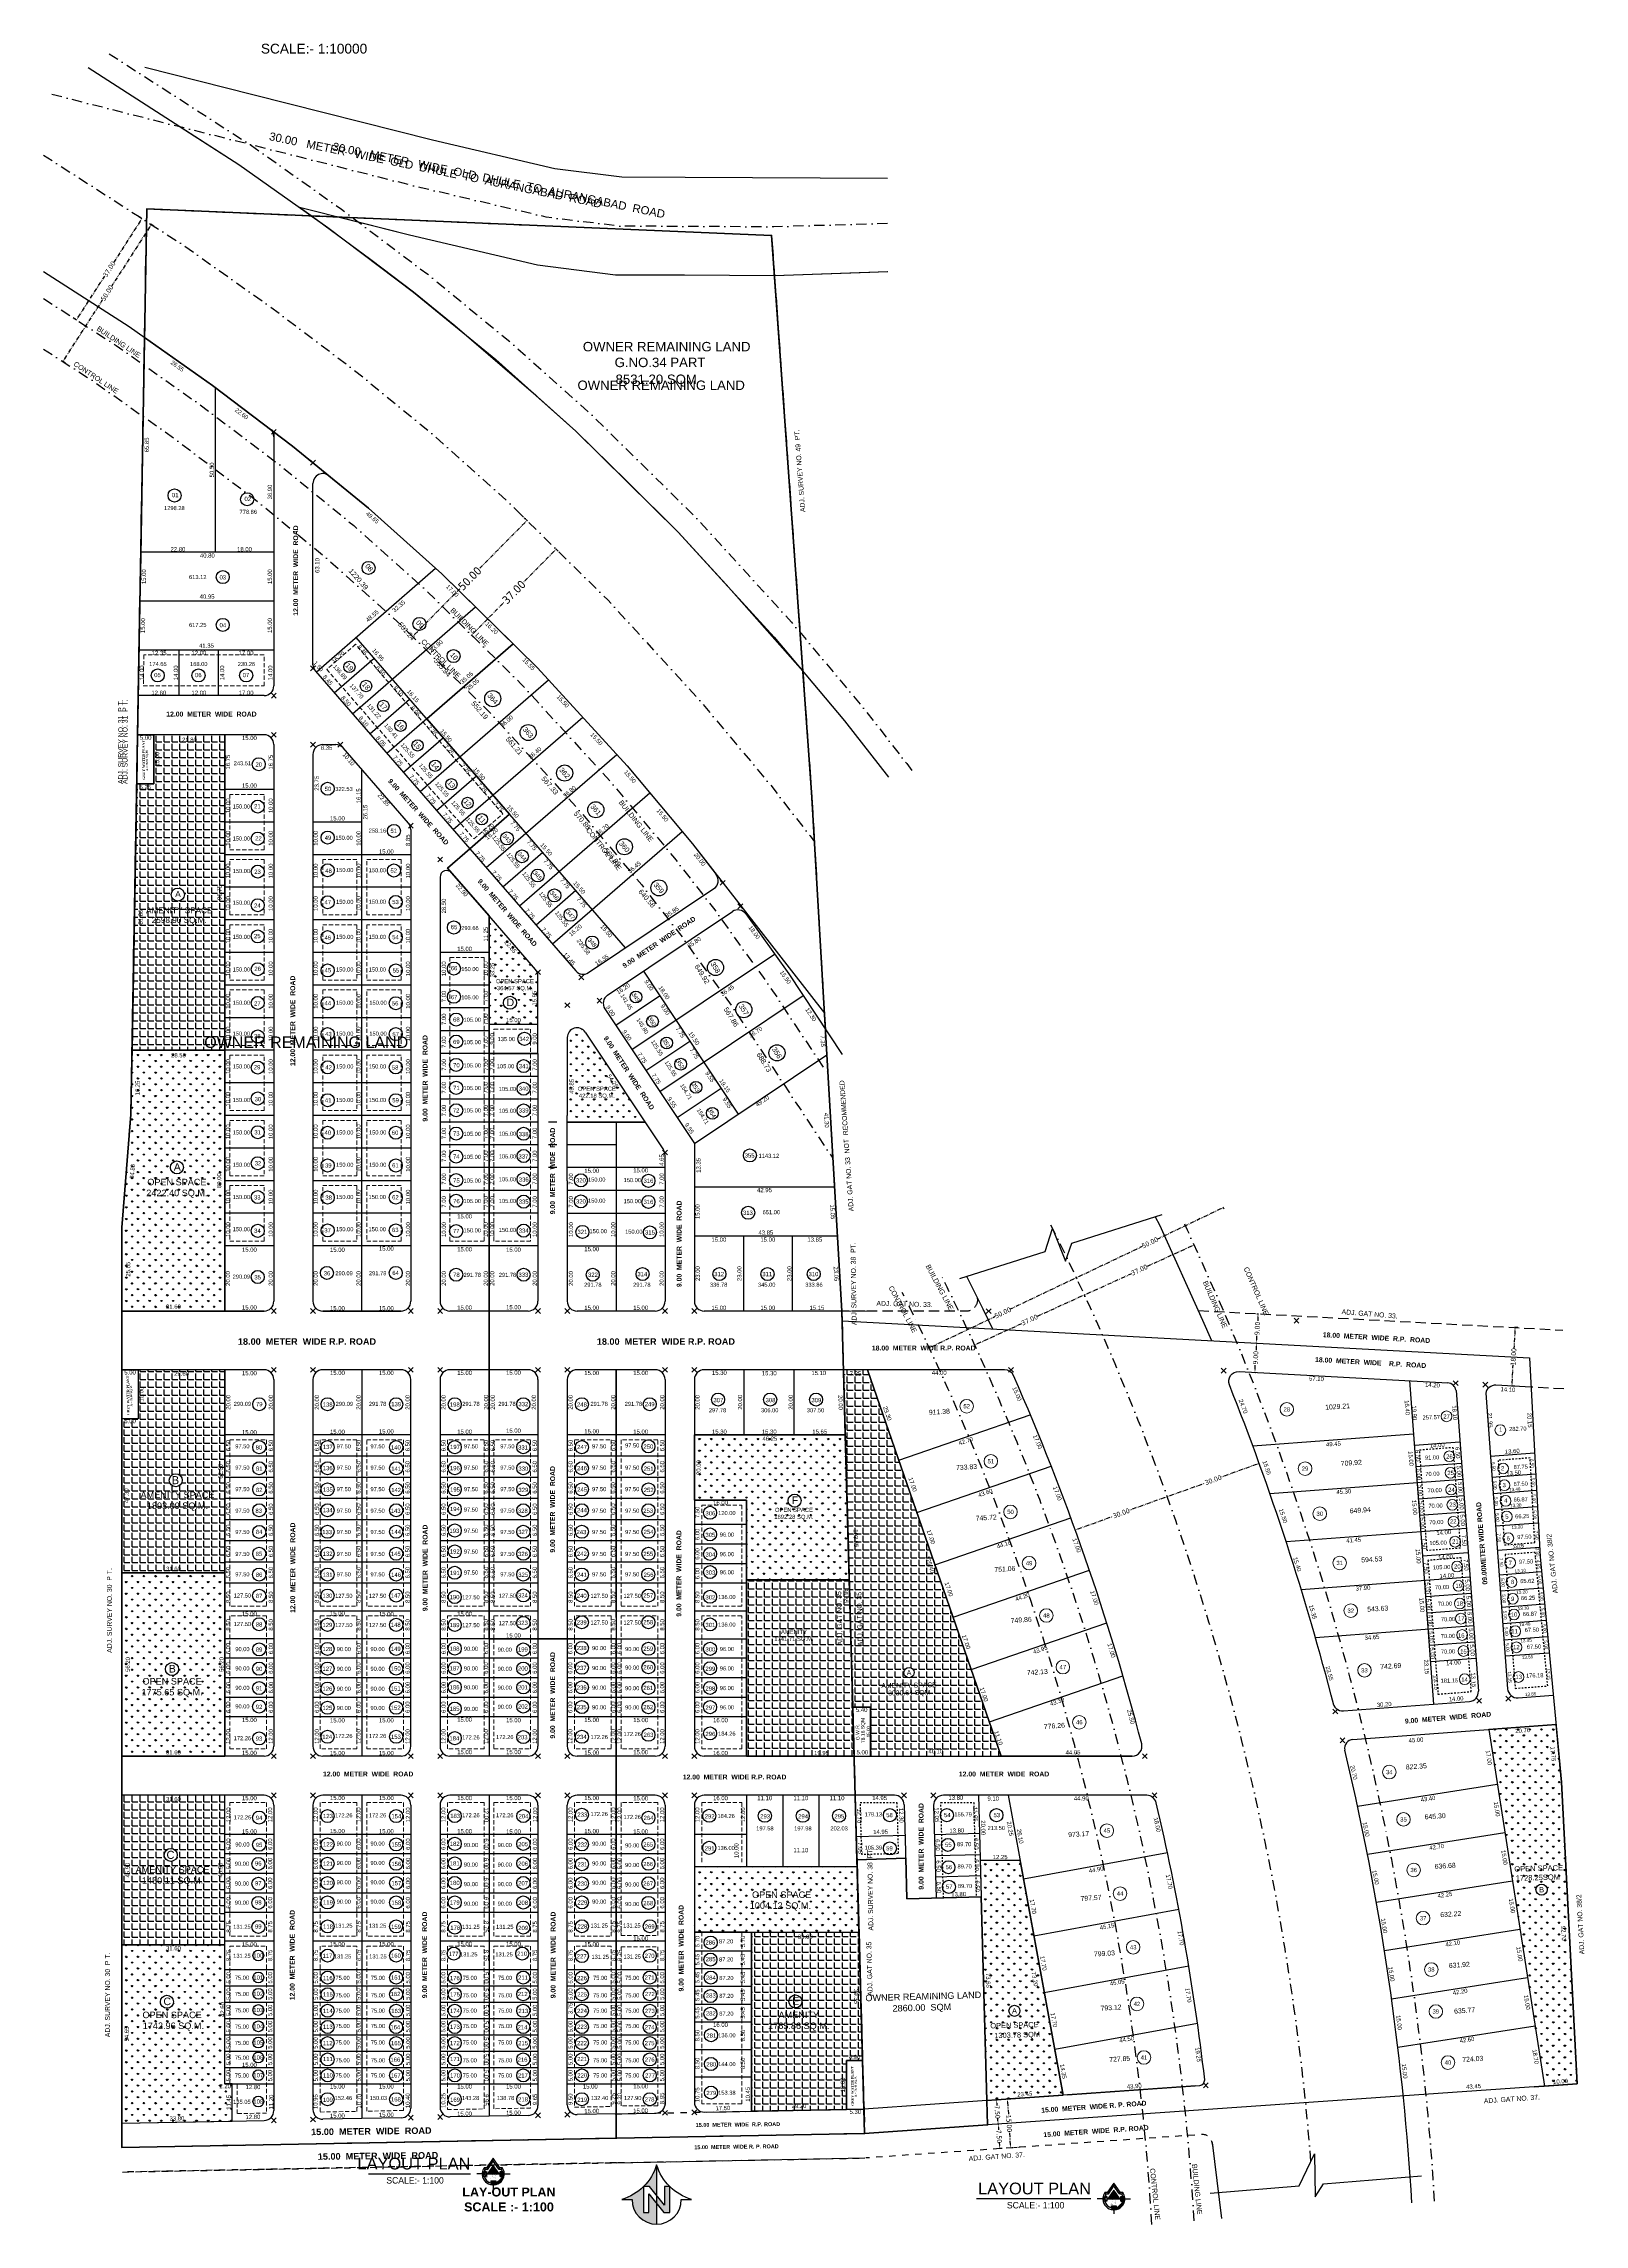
# Model space of a CAD drawing. Header units: millimetres. Extents: x 26213 to 35402, y -1028 to 2462.
# Drawn here: x 34930 to 35402, y 262 to 931 of the extents above; entities outside this region: 2.
import ezdxf
from ezdxf.enums import TextEntityAlignment as Align

# ---------------------------------------------------------------- set-up
doc = ezdxf.new("R2010")
doc.units = ezdxf.units.MM
doc.header["$PDMODE"] = 3
doc.header["$PDSIZE"] = 0.75
for name, pattern in [('1', [0]), ('ACAD_ISO12W100', [21, 12, -3, 0, -3, 0, -3]), ('DASH', [1, 0.5, -0.5]), ('DASHDOT2', [12.7, 6.35, -3.175, 0, -3.175]), ('DASHED', [19.05, 12.7, -6.35]), ('DASHED2', [9.525, 6.35, -3.175])]:
    doc.linetypes.add(name, pattern=pattern)
for name, color, linetype in [('adj. gat no', 76, 'Continuous'), ('AREA', 7, 'Continuous'), ('Ceco.NET 26', 7, 'Continuous'), ('CENTER LINE', 225, 'Continuous'), ('Chamber', 7, '1'), ('DIMEMSION', 7, 'Continuous'), ('NORTH', 232, 'Continuous'), ('NUMBRING', 162, 'Continuous'), ('OPEN SPACE', 3, 'Continuous'), ('POINT', 190, 'Continuous'), ('ROAD', 7, 'Continuous'), ('SITE PLAN', 107, 'Continuous'), ('SOLID HATCH', 253, 'Continuous')]:
    doc.layers.add(name, color=color, linetype=linetype)
doc.layers.add('AMINITY', color=7, linetype='Continuous', true_color=0xd29e79)
doc.layers.add('TEXT', color=7, linetype='Continuous', true_color=0xf62c11)
for name, color, linetype, lineweight in [('CIRCLE', 197, 'Continuous', 30), ('DIM', 7, 'Continuous', 25), ('LAYOUT PLAN', 7, 'Continuous', 25), ('Other', 7, 'Continuous', 30), ('SERVICE ROAD', 7, 'Continuous', 30), ('Tree', 92, 'Continuous', 25)]:
    doc.layers.add(name, color=color, linetype=linetype, lineweight=lineweight)
doc.layers.add('orange line', color=7, linetype='Continuous', lineweight=70, true_color=0xf62c11)
doc.styles.add('BBOLD', font='swissk.ttf', dxfattribs={"height": 2})
doc.styles.add('KAUSTUBH', font='timesbd.ttf')
doc.styles.get("Standard").update_dxf_attribs({"font": 'arial.ttf'})
doc.styles.add('style1', font='tahoma.ttf')
doc.dimstyles.new('LAYOUT PLAN', dxfattribs={"dimtxt": 1.3, "dimasz": 1, "dimexe": 0.18, "dimexo": 0.0625, "dimgap": 0.09, "dimtad": 0, "dimrnd": 0.05, "dimzin": 0, "dimdsep": 46, "dimtxsty": 'Standard', "dimcen": 0, "dimse1": 1, "dimse2": 1, "dimsd1": 1, "dimsd2": 1, "dimadec": 0, "dimazin": 0, "dimtfac": 1, "dimtofl": 0, "dimtmove": 0, "dimatfit": 3, "dimfxl": 1, "dimtolj": 1, "dimtzin": 0, "dimarcsym": 0})
doc.dimstyles.new('n', dxfattribs={"dimtxt": 2.5, "dimasz": 0.18, "dimexe": 0.18, "dimexo": 0.0625, "dimgap": 0.09, "dimtad": 0, "dimzin": 0, "dimdsep": 46, "dimtxsty": 'style1', "dimcen": 0.09, "dimse1": 1, "dimse2": 1, "dimsd1": 1, "dimsd2": 1, "dimaunit": 1, "dimadec": 1, "dimazin": 0, "dimtfac": 1, "dimtofl": 0, "dimtmove": 0, "dimatfit": 3, "dimfxl": 1, "dimtolj": 1, "dimtzin": 0, "dimarcsym": 0})
pattern_1 = [(0, (6629.385, -742.5358), (0, 2.44475), [1.778, -0.66675]), (90, (6629.385, -742.5358), (-2.44475, 1e-16), [1.778, -0.66675])]
pattern_2 = [(90, (6629.385, -742.5358), (-1.79605, 1.79605), [0.47625, -3.11585]), (45, (6629.385, -742.5358), (-1.79605122, 1.79605122), [0.47625, -2.06375]), (135, (6629.385, -742.5358), (-1.79605122, -1.79605122), [0.47625, -2.06375])]
pattern_3 = [(90, (6107.9681, -802.1308), (-1.79605, 1.79605), [0.47625, -3.11585]), (45, (6107.9681, -802.1308), (-1.79605122, 1.79605122), [0.47625, -2.06375]), (135, (6107.9681, -802.1308), (-1.79605122, -1.79605122), [0.47625, -2.06375])]
pattern_4 = [(90, (0, 0), (-1.79605, 1.79605), [0.47625, -3.11585]), (45, (0, 0), (-1.79605122, 1.79605122), [0.47625, -2.06375]), (135, (0, 0), (-1.79605122, -1.79605122), [0.47625, -2.06375])]

# ---------------------------------------------------------------- blocks, each defined once
blk = doc.blocks.new('*D3021')
at = {"layer": 'Defpoints', "color": 0}
for p in [(35066.17, 505.66), (35066.17, 504.34), (35081.17, 504.34)]:
    blk.add_point(p, dxfattribs=at)
at = {"layer": 'DIMEMSION', "color": 0, "insert": (35073.67, 505.66), "char_height": 1.3, "attachment_point": 5}
blk.add_mtext('\\A1;15.00', dxfattribs=at)
blk = doc.blocks.new('*D3022')
at = {"layer": 'Defpoints', "color": 0}
for p in [(35081.17, 524.34), (35079.93, 504.34), (35081.17, 504.34)]:
    blk.add_point(p, dxfattribs=at)
at = {"layer": 'DIMEMSION', "color": 0, "insert": (35079.93, 514.34), "char_height": 1.3, "attachment_point": 5, "rotation": 90}
blk.add_mtext('\\A1;20.00', dxfattribs=at)
blk = doc.blocks.new('*D3023')
at = {"layer": 'Defpoints', "color": 0}
for p in [(35066.17, 524.34), (35081.17, 524.34), (35081.17, 523.45)]:
    blk.add_point(p, dxfattribs=at)
at = {"layer": 'DIMEMSION', "color": 0, "insert": (35073.67, 523.45), "char_height": 1.3, "attachment_point": 5}
blk.add_mtext('\\A1;15.00', dxfattribs=at)
blk = doc.blocks.new('*D3024')
at = {"layer": 'Defpoints', "color": 0}
for p in [(35066.17, 542.34), (35081.17, 543.52), (35081.17, 542.34)]:
    blk.add_point(p, dxfattribs=at)
at = {"layer": 'DIMEMSION', "color": 0, "insert": (35073.67, 543.52), "char_height": 1.3, "attachment_point": 5}
blk.add_mtext('\\A1;15.00', dxfattribs=at)
blk = doc.blocks.new('*D3025')
at = {"layer": 'Defpoints', "color": 0}
for p in [(35066.17, 562.34), (35081.17, 562.34), (35081.17, 561.17)]:
    blk.add_point(p, dxfattribs=at)
at = {"layer": 'DIMEMSION', "color": 0, "insert": (35073.67, 561.17), "char_height": 1.3, "attachment_point": 5}
blk.add_mtext('\\A1;15.00', dxfattribs=at)
blk = doc.blocks.new('*D3026')
at = {"layer": 'Defpoints', "color": 0}
for p in [(35090.17, 562.34), (35090.17, 542.34), (35091.3, 542.34)]:
    blk.add_point(p, dxfattribs=at)
at = {"layer": 'DIMEMSION', "color": 0, "insert": (35091.3, 552.34), "char_height": 1.3, "attachment_point": 5, "rotation": 90}
blk.add_mtext('\\A1;20.00', dxfattribs=at)
blk = doc.blocks.new('n')
at = {"layer": 'Ceco.NET 26', "linetype": 'Continuous'}
h = blk.add_hatch(dxfattribs=at)
h.set_pattern_fill('LINE', color=256, scale=0.00394, angle=90, style=0)
h.set_pattern_definition([(90, (-85.281767, 6.413484), (-0.012510971, 0), [])])
edge = h.paths.add_edge_path()
edge.add_line((0.4, -5.3), (1.2, -4.4))
edge.add_arc((0, 0), 4.59, 284.9163, 331.7792)
edge.add_arc((-0.3, -1.2), 4.47, 301.7983, 347.1797, ccw=False)
edge.add_arc((0.2, -0.5), 4.89, 272.8248, 292.7591, ccw=False)
at = {"layer": 'Ceco.NET 26'}
for p, q in [((-5.4, 0.4), (-4.4, 1.2)), ((-4.2, 0.4), (-5.4, 0.4)), ((-4.4, 3.2), (-3.1, 3.2)), ((-4.4, 3.2), (-3.9, 2.4)), ((-3.4, 1.2), (-4.4, 1.2)), ((-3.4, 1.2), (-4.2, 0.4)), ((-3.4, 1.2), (-4.2, 0.4)), ((-4.2, -0.4), (-4.2, 0.4)), ((-3.9, 2.4), (-2.7, 2.4)), ((-3.4, 1.2), (-3.4, -1.2)), ((0, 7.7), (-3.1, 3.2)), ((-3.1, 3.2), (-2.7, 2.4)), ((-2.7, 2.4), (0, 6.3)), ((3.1, 3.2), (0, 7.7)), ((0, 6.3), (0, 7.7)), ((2.7, 2.4), (0, 6.3)), ((0, 6.3), (0, 6.3)), ((3.1, 3.2), (2.7, 2.4)), ((2.7, 2.4), (3.9, 2.4)), ((3.1, 3.2), (4.4, 3.2)), ((3.4, 1.2), (4.2, 0.4)), ((3.4, 1.2), (4.2, 0.4)), ((3.4, -1.2), (3.4, 1.2)), ((3.4, 1.2), (3.4, -1.2)), ((3.4, 1.2), (4.4, 1.2)), ((3.5, -1), (3.5, 1)), ((3.7, -0.9), (3.7, 0.9)), ((3.8, -0.8), (3.8, 0.8)), ((4.4, 3.2), (3.9, 2.4)), ((3.9, -0.7), (3.9, 0.7)), ((4, -0.5), (4, 0.5)), ((4.2, 0.4), (5.4, 0.4)), ((4.2, -0.4), (4.2, 0.4)), ((4.2, -0.4), (4.2, 0.4)), ((5.4, 0.4), (4.4, 1.2)), ((-4.2, 0), (-8.1, 0)), ((-5.4, -0.4), (-4.4, -1.2)), ((-4.2, -0.4), (-5.4, -0.4)), ((-3.4, -1.2), (-4.4, -1.2)), ((-4.2, -0.4), (-3.4, -1.2)), ((-1.2, -3.4), (-0.4, -4.2)), ((-1.2, -3.4), (-0.4, -4.2)), ((-1.2, -3.4), (1.2, -3.4)), ((-1.2, -3.4), (-1.2, -4.4)), ((-0.4, -5.4), (-1.2, -4.4)), ((-1.1, -4.5), (-1.1, -3.5)), ((-1, -4.7), (-1, -3.6)), ((-0.8, -4.8), (-0.8, -3.7)), ((-0.7, -5), (-0.7, -3.9)), ((-0.6, -5.1), (-0.6, -4)), ((-0.5, -5.3), (-0.5, -4.1)), ((-0.4, -4.2), (-0.4, -5.4)), ((0.4, -4.2), (-0.4, -4.2)), ((0, -4.2), (0, -7.3)), ((0.4, -4.2), (1.2, -3.4)), ((0.4, -4.2), (0.4, -5.4)), ((0.4, -5.4), (1.2, -4.4)), ((0.4, -5.4), (0.4, -5.3)), ((0.5, -5.4), (0.5, -5.2)), ((0.7, -5.3), (0.7, -5)), ((0.8, -5.3), (0.8, -4.9)), ((0.9, -5.3), (0.9, -4.7)), ((1, -5.3), (1, -4.6)), ((1.2, -3.4), (1.2, -4.4)), ((1.2, -5.3), (1.2, -4.4)), ((1.3, -5.2), (1.3, -4.4)), ((1.4, -5.2), (1.4, -4.4)), ((1.5, -5.2), (1.5, -4.3)), ((1.7, -5.1), (1.7, -4.3)), ((1.8, -5.1), (1.8, -4.2)), ((1.9, -5), (1.9, -4.2)), ((2, -5), (2, -4.1)), ((2.2, -4.9), (2.2, -4)), ((2.3, -4.9), (2.3, -4)), ((2.4, -4.8), (2.4, -3.9)), ((2.5, -4.7), (2.5, -3.8)), ((2.7, -4.7), (2.7, -3.7)), ((2.8, -4.6), (2.8, -3.6)), ((2.9, -4.5), (2.9, -3.5)), ((3, -4.4), (3, -3.4)), ((3.2, -4.3), (3.2, -3.3)), ((3.3, -4.3), (3.3, -3.2)), ((4.2, -0.4), (3.4, -1.2)), ((3.4, -1.2), (4.4, -1.2)), ((3.4, -4.2), (3.4, -3.1)), ((3.5, -4), (3.5, -2.9)), ((3.7, -3.9), (3.7, -2.8)), ((3.8, -3.8), (3.8, -2.6)), ((3.9, -3.7), (3.9, -2.4)), ((4, -3.5), (4, -2.2)), ((4.2, 0), (8.2, 0)), ((4.2, -0.4), (5.4, -0.4)), ((4.2, -3.4), (4.2, -1.9)), ((4.3, -3.2), (4.3, -1.6)), ((5.4, -0.4), (4.4, -1.2)), ((4.4, -3.1), (4.4, -1.2)), ((4.5, -2.9), (4.5, -1.1)), ((4.7, -2.7), (4.7, -1)), ((4.8, -2.4), (4.8, -0.9)), ((4.9, -2.2), (4.9, -0.8)), ((5, -1.9), (5, -0.7)), ((5.2, -1.5), (5.2, -0.6)), ((5.3, -0.9), (5.3, -0.5))]:
    blk.add_line(p, q, dxfattribs=at)
at = {"layer": 'Ceco.NET 26', "const_width": 0.0394}
for points in [[(-3.7, 2, 0.025911), (-3.9, 1.6), (-3, 1.6), (-3, -1.6), (-3.9, -1.6, 0.202993), (-1.6, -3.9), (-1.6, -3), (1.6, -3), (1.6, -3.9, 0.202993), (3.9, -1.6), (3, -1.6), (3, 1.6), (3.9, 1.6, 0.025911), (3.7, 2), (2.5, 2), (0, 5.6), (-2.5, 2)], [(-1.5, -2.6), (-1.5, -2.5, 0.359517), (-1.1, -2.2), (-1.1, -0.7, 0.41745), (-1.5, -0.4), (-1.5, -0.3), (-0.7, -0.3), (1, -1.8), (1, -0.8, 0.41042), (0.6, -0.4), (0.6, -0.3), (1.6, -0.3), (1.6, -0.4, 0.430408), (1.2, -0.8), (1.2, -2.6), (-0.9, -1), (-0.9, -0.9), (-0.9, -2.2, 0.390193), (-0.5, -2.5), (-0.5, -2.6)]]:
    blk.add_lwpolyline(points, format="xyb", close=True, dxfattribs=at)
at = {"layer": 'Ceco.NET 26'}
blk.add_lwpolyline([(-2, 0), (-2, 0), (2, 0), (2, 0), (2.9, 0), (0, 4.2), (-2.9, 0)], close=True, dxfattribs=at)
blk.add_lwpolyline([(0.4, -5.3), (1.2, -4.4, 0.207376), (4, -2.2, -0.200643), (2, -5, -0.0872), (0.4, -5.4, -0.024656)], format="xyb", dxfattribs=at)
for radius, start, end in [(5.38, 144.1347, 175.8002), (4.59, 149.0148, 165.0837), (4.59, 14.9163, 30.9852), (5.38, 4.1998, 35.8653), (5.38, 184.1998, 265.8002), (4.59, 194.9163, 255.0837), (5.38, 274.1998, 355.8002), (5.38, 274.1998, 355.8002), (4.59, 284.9163, 345.0837)]:
    blk.add_arc((0, 0), radius, start, end, dxfattribs=at)
for points in [[(-5.4, 0.4), (-4.4, 1.2), (-4.2, 0.4), (-3.4, 1.2)], [(-2.9, 0), (0, 4.2), (2.9, 0), (0, 4.2)], [(3.4, 1.2), (4.4, 1.2), (4.2, 0.4), (5.4, 0.4)], [(-1.2, -3.4), (-0.4, -4.2), (1.2, -3.4), (0.4, -4.2)]]:
    blk.add_solid(points, dxfattribs=at)
blk = doc.blocks.new('*D3096')
at = {"layer": 'Defpoints', "color": 0, "ltscale": 2}
for p in [(35080.2, 450.34), (35081.17, 450.34), (35081.17, 441.84)]:
    blk.add_point(p, dxfattribs=at)
at = {"layer": 'DIMEMSION', "color": 0, "ltscale": 2, "insert": (35080.2, 446.09), "char_height": 1.3, "attachment_point": 5, "rotation": 90}
blk.add_mtext('\\A1;8.50', dxfattribs=at)
blk = doc.blocks.new('*D3097')
at = {"layer": 'Defpoints', "color": 0, "ltscale": 2}
for p in [(35080.2, 458.84), (35081.17, 458.84), (35081.17, 450.34)]:
    blk.add_point(p, dxfattribs=at)
at = {"layer": 'DIMEMSION', "color": 0, "ltscale": 2, "insert": (35080.2, 454.59), "char_height": 1.3, "attachment_point": 5, "rotation": 90}
blk.add_mtext('\\A1;8.50', dxfattribs=at)
blk = doc.blocks.new('*D3098')
at = {"layer": 'Defpoints', "color": 0, "ltscale": 2}
for p in [(35080.2, 465.34), (35081.17, 465.34), (35081.17, 458.84)]:
    blk.add_point(p, dxfattribs=at)
at = {"layer": 'DIMEMSION', "color": 0, "ltscale": 2, "insert": (35080.2, 462.09), "char_height": 1.3, "attachment_point": 5, "rotation": 90}
blk.add_mtext('\\A1;6.50', dxfattribs=at)
blk = doc.blocks.new('*D3099')
at = {"layer": 'Defpoints', "color": 0, "ltscale": 2}
for p in [(35080.2, 471.84), (35081.17, 471.84), (35081.17, 465.34)]:
    blk.add_point(p, dxfattribs=at)
at = {"layer": 'DIMEMSION', "color": 0, "ltscale": 2, "insert": (35080.2, 468.59), "char_height": 1.3, "attachment_point": 5, "rotation": 90}
blk.add_mtext('\\A1;6.50', dxfattribs=at)
blk = doc.blocks.new('*D3100')
at = {"layer": 'Defpoints', "color": 0, "ltscale": 2}
for p in [(35080.2, 478.34), (35081.17, 478.34), (35081.17, 471.84)]:
    blk.add_point(p, dxfattribs=at)
at = {"layer": 'DIMEMSION', "color": 0, "ltscale": 2, "insert": (35080.2, 475.09), "char_height": 1.3, "attachment_point": 5, "rotation": 90}
blk.add_mtext('\\A1;6.50', dxfattribs=at)
blk = doc.blocks.new('*D3101')
at = {"layer": 'Defpoints', "color": 0, "ltscale": 2}
for p in [(35080.2, 484.84), (35081.17, 484.84), (35081.17, 478.34)]:
    blk.add_point(p, dxfattribs=at)
at = {"layer": 'DIMEMSION', "color": 0, "ltscale": 2, "insert": (35080.2, 481.59), "char_height": 1.3, "attachment_point": 5, "rotation": 90}
blk.add_mtext('\\A1;6.50', dxfattribs=at)
blk = doc.blocks.new('*D3102')
at = {"layer": 'Defpoints', "color": 0, "ltscale": 2}
for p in [(35080.2, 491.34), (35081.17, 491.34), (35081.17, 484.84)]:
    blk.add_point(p, dxfattribs=at)
at = {"layer": 'DIMEMSION', "color": 0, "ltscale": 2, "insert": (35080.2, 488.09), "char_height": 1.3, "attachment_point": 5, "rotation": 90}
blk.add_mtext('\\A1;6.50', dxfattribs=at)
blk = doc.blocks.new('*D3103')
at = {"layer": 'Defpoints', "color": 0, "ltscale": 2}
for p in [(35080.2, 497.84), (35081.17, 497.84), (35081.17, 491.34)]:
    blk.add_point(p, dxfattribs=at)
at = {"layer": 'DIMEMSION', "color": 0, "ltscale": 2, "insert": (35080.2, 494.59), "char_height": 1.3, "attachment_point": 5, "rotation": 90}
blk.add_mtext('\\A1;6.50', dxfattribs=at)
blk = doc.blocks.new('*D3104')
at = {"layer": 'Defpoints', "color": 0, "ltscale": 2}
for p in [(35080.2, 504.34), (35081.17, 504.34), (35081.17, 497.84)]:
    blk.add_point(p, dxfattribs=at)
at = {"layer": 'DIMEMSION', "color": 0, "ltscale": 2, "insert": (35080.2, 501.09), "char_height": 1.3, "attachment_point": 5, "rotation": 90}
blk.add_mtext('\\A1;6.50', dxfattribs=at)
blk = doc.blocks.new('*D3105')
at = {"layer": 'Defpoints', "color": 0, "ltscale": 2}
for p in [(35066.17, 450.34), (35067.31, 450.34), (35066.17, 441.84)]:
    blk.add_point(p, dxfattribs=at)
at = {"layer": 'DIMEMSION', "color": 0, "ltscale": 2, "insert": (35067.31, 446.09), "char_height": 1.3, "attachment_point": 5, "rotation": 90}
blk.add_mtext('\\A1;8.50', dxfattribs=at)
blk = doc.blocks.new('*D3106')
at = {"layer": 'Defpoints', "color": 0, "ltscale": 2}
for p in [(35066.17, 458.84), (35067.31, 458.84), (35066.17, 450.34)]:
    blk.add_point(p, dxfattribs=at)
at = {"layer": 'DIMEMSION', "color": 0, "ltscale": 2, "insert": (35067.31, 454.59), "char_height": 1.3, "attachment_point": 5, "rotation": 90}
blk.add_mtext('\\A1;8.50', dxfattribs=at)
blk = doc.blocks.new('*D3107')
at = {"layer": 'Defpoints', "color": 0, "ltscale": 2}
for p in [(35066.17, 465.34), (35067.31, 465.34), (35066.17, 458.84)]:
    blk.add_point(p, dxfattribs=at)
at = {"layer": 'DIMEMSION', "color": 0, "ltscale": 2, "insert": (35067.31, 462.09), "char_height": 1.3, "attachment_point": 5, "rotation": 90}
blk.add_mtext('\\A1;6.50', dxfattribs=at)
blk = doc.blocks.new('*D3027')
at = {"layer": 'Defpoints', "color": 0, "ltscale": 2}
for p in [(35066.17, 471.84), (35067.31, 471.84), (35066.17, 465.34)]:
    blk.add_point(p, dxfattribs=at)
at = {"layer": 'DIMEMSION', "color": 0, "ltscale": 2, "insert": (35067.31, 468.59), "char_height": 1.3, "attachment_point": 5, "rotation": 90}
blk.add_mtext('\\A1;6.50', dxfattribs=at)
blk = doc.blocks.new('*D3028')
at = {"layer": 'Defpoints', "color": 0, "ltscale": 2}
for p in [(35066.17, 478.34), (35067.31, 478.34), (35066.17, 471.84)]:
    blk.add_point(p, dxfattribs=at)
at = {"layer": 'DIMEMSION', "color": 0, "ltscale": 2, "insert": (35067.31, 475.09), "char_height": 1.3, "attachment_point": 5, "rotation": 90}
blk.add_mtext('\\A1;6.50', dxfattribs=at)
blk = doc.blocks.new('*D3029')
at = {"layer": 'Defpoints', "color": 0, "ltscale": 2}
for p in [(35066.17, 484.84), (35067.31, 484.84), (35066.17, 478.34)]:
    blk.add_point(p, dxfattribs=at)
at = {"layer": 'DIMEMSION', "color": 0, "ltscale": 2, "insert": (35067.31, 481.59), "char_height": 1.3, "attachment_point": 5, "rotation": 90}
blk.add_mtext('\\A1;6.50', dxfattribs=at)
blk = doc.blocks.new('*D3030')
at = {"layer": 'Defpoints', "color": 0, "ltscale": 2}
for p in [(35066.17, 491.34), (35067.31, 491.34), (35066.17, 484.84)]:
    blk.add_point(p, dxfattribs=at)
at = {"layer": 'DIMEMSION', "color": 0, "ltscale": 2, "insert": (35067.31, 488.09), "char_height": 1.3, "attachment_point": 5, "rotation": 90}
blk.add_mtext('\\A1;6.50', dxfattribs=at)
blk = doc.blocks.new('*D3031')
at = {"layer": 'Defpoints', "color": 0, "ltscale": 2}
for p in [(35066.17, 497.84), (35067.31, 497.84), (35066.17, 491.34)]:
    blk.add_point(p, dxfattribs=at)
at = {"layer": 'DIMEMSION', "color": 0, "ltscale": 2, "insert": (35067.31, 494.59), "char_height": 1.3, "attachment_point": 5, "rotation": 90}
blk.add_mtext('\\A1;6.50', dxfattribs=at)
blk = doc.blocks.new('*D3032')
at = {"layer": 'Defpoints', "color": 0, "ltscale": 2}
for p in [(35066.17, 504.34), (35067.31, 504.34), (35066.17, 497.84)]:
    blk.add_point(p, dxfattribs=at)
at = {"layer": 'DIMEMSION', "color": 0, "ltscale": 2, "insert": (35067.31, 501.09), "char_height": 1.3, "attachment_point": 5, "rotation": 90}
blk.add_mtext('\\A1;6.50', dxfattribs=at)
blk = doc.blocks.new('*D3108')
at = {"layer": 'Defpoints', "color": 0, "ltscale": 2}
for p in [(35066.17, 524.34), (35067.31, 524.34), (35066.17, 504.34)]:
    blk.add_point(p, dxfattribs=at)
at = {"layer": 'DIMEMSION', "color": 0, "ltscale": 2, "insert": (35067.31, 514.34), "char_height": 1.3, "attachment_point": 5, "rotation": 90}
blk.add_mtext('\\A1;20.00', dxfattribs=at)
blk = doc.blocks.new('*D3109')
at = {"layer": 'Defpoints', "color": 0, "ltscale": 2}
for p in [(35090.17, 450.34), (35091.16, 450.34), (35090.17, 441.84)]:
    blk.add_point(p, dxfattribs=at)
at = {"layer": 'DIMEMSION', "color": 0, "ltscale": 2, "insert": (35091.16, 446.09), "char_height": 1.3, "attachment_point": 5, "rotation": 90}
blk.add_mtext('\\A1;8.50', dxfattribs=at)
blk = doc.blocks.new('*D3110')
at = {"layer": 'Defpoints', "color": 0, "ltscale": 2}
for p in [(35090.17, 458.84), (35091.16, 458.84), (35090.17, 450.34)]:
    blk.add_point(p, dxfattribs=at)
at = {"layer": 'DIMEMSION', "color": 0, "ltscale": 2, "insert": (35091.16, 454.59), "char_height": 1.3, "attachment_point": 5, "rotation": 90}
blk.add_mtext('\\A1;8.50', dxfattribs=at)
blk = doc.blocks.new('*D3111')
at = {"layer": 'Defpoints', "color": 0, "ltscale": 2}
for p in [(35090.17, 465.34), (35091.16, 465.34), (35090.17, 458.84)]:
    blk.add_point(p, dxfattribs=at)
at = {"layer": 'DIMEMSION', "color": 0, "ltscale": 2, "insert": (35091.16, 462.09), "char_height": 1.3, "attachment_point": 5, "rotation": 90}
blk.add_mtext('\\A1;6.50', dxfattribs=at)
blk = doc.blocks.new('*D3112')
at = {"layer": 'Defpoints', "color": 0, "ltscale": 2}
for p in [(35090.17, 471.84), (35091.16, 471.84), (35090.17, 465.34)]:
    blk.add_point(p, dxfattribs=at)
at = {"layer": 'DIMEMSION', "color": 0, "ltscale": 2, "insert": (35091.16, 468.59), "char_height": 1.3, "attachment_point": 5, "rotation": 90}
blk.add_mtext('\\A1;6.50', dxfattribs=at)
blk = doc.blocks.new('*D3113')
at = {"layer": 'Defpoints', "color": 0, "ltscale": 2}
for p in [(35090.17, 478.34), (35091.16, 478.34), (35090.17, 471.84)]:
    blk.add_point(p, dxfattribs=at)
at = {"layer": 'DIMEMSION', "color": 0, "ltscale": 2, "insert": (35091.16, 475.09), "char_height": 1.3, "attachment_point": 5, "rotation": 90}
blk.add_mtext('\\A1;6.50', dxfattribs=at)
blk = doc.blocks.new('*D3114')
at = {"layer": 'Defpoints', "color": 0, "ltscale": 2}
for p in [(35090.17, 484.84), (35091.16, 484.84), (35090.17, 478.34)]:
    blk.add_point(p, dxfattribs=at)
at = {"layer": 'DIMEMSION', "color": 0, "ltscale": 2, "insert": (35091.16, 481.59), "char_height": 1.3, "attachment_point": 5, "rotation": 90}
blk.add_mtext('\\A1;6.50', dxfattribs=at)
blk = doc.blocks.new('*D3115')
at = {"layer": 'Defpoints', "color": 0, "ltscale": 2}
for p in [(35090.17, 491.34), (35091.16, 491.34), (35090.17, 484.84)]:
    blk.add_point(p, dxfattribs=at)
at = {"layer": 'DIMEMSION', "color": 0, "ltscale": 2, "insert": (35091.16, 488.09), "char_height": 1.3, "attachment_point": 5, "rotation": 90}
blk.add_mtext('\\A1;6.50', dxfattribs=at)
blk = doc.blocks.new('*D3116')
at = {"layer": 'Defpoints', "color": 0, "ltscale": 2}
for p in [(35090.17, 497.84), (35091.16, 497.84), (35090.17, 491.34)]:
    blk.add_point(p, dxfattribs=at)
at = {"layer": 'DIMEMSION', "color": 0, "ltscale": 2, "insert": (35091.16, 494.59), "char_height": 1.3, "attachment_point": 5, "rotation": 90}
blk.add_mtext('\\A1;6.50', dxfattribs=at)
blk = doc.blocks.new('*D3117')
at = {"layer": 'Defpoints', "color": 0, "ltscale": 2}
for p in [(35090.17, 504.34), (35091.16, 504.34), (35090.17, 497.84)]:
    blk.add_point(p, dxfattribs=at)
at = {"layer": 'DIMEMSION', "color": 0, "ltscale": 2, "insert": (35091.16, 501.09), "char_height": 1.3, "attachment_point": 5, "rotation": 90}
blk.add_mtext('\\A1;6.50', dxfattribs=at)
blk = doc.blocks.new('*D3118')
at = {"layer": 'Defpoints', "color": 0, "ltscale": 2}
for p in [(35090.17, 524.34), (35091.16, 524.34), (35090.17, 504.34)]:
    blk.add_point(p, dxfattribs=at)
at = {"layer": 'DIMEMSION', "color": 0, "ltscale": 2, "insert": (35091.16, 514.34), "char_height": 1.3, "attachment_point": 5, "rotation": 90}
blk.add_mtext('\\A1;20.00', dxfattribs=at)
blk = doc.blocks.new('*D3119')
at = {"layer": 'Defpoints', "color": 0, "ltscale": 2}
for p in [(35090.17, 524.34), (35105.17, 524.34), (35105.17, 523.35)]:
    blk.add_point(p, dxfattribs=at)
at = {"layer": 'DIMEMSION', "color": 0, "ltscale": 2, "insert": (35097.67, 523.35), "char_height": 1.3, "attachment_point": 5}
blk.add_mtext('\\A1;15.00', dxfattribs=at)
blk = doc.blocks.new('*D3120')
at = {"layer": 'Defpoints', "color": 0, "ltscale": 2}
for p in [(35105.17, 524.34), (35120.17, 524.34), (35120.17, 523.36)]:
    blk.add_point(p, dxfattribs=at)
at = {"layer": 'DIMEMSION', "color": 0, "ltscale": 2, "insert": (35112.67, 523.36), "char_height": 1.3, "attachment_point": 5}
blk.add_mtext('\\A1;15.00', dxfattribs=at)
blk = doc.blocks.new('*D3121')
at = {"layer": 'Defpoints', "color": 0, "ltscale": 2}
for p in [(35120.17, 524.34), (35119.27, 504.34), (35120.17, 504.34)]:
    blk.add_point(p, dxfattribs=at)
at = {"layer": 'DIMEMSION', "color": 0, "ltscale": 2, "insert": (35119.27, 514.34), "char_height": 1.3, "attachment_point": 5, "rotation": 90}
blk.add_mtext('\\A1;20.00', dxfattribs=at)
blk = doc.blocks.new('*D3122')
at = {"layer": 'Defpoints', "color": 0, "ltscale": 2}
for p in [(35120.17, 504.34), (35119.27, 497.84), (35120.17, 497.84)]:
    blk.add_point(p, dxfattribs=at)
at = {"layer": 'DIMEMSION', "color": 0, "ltscale": 2, "insert": (35119.27, 501.09), "char_height": 1.3, "attachment_point": 5, "rotation": 90}
blk.add_mtext('\\A1;6.50', dxfattribs=at)
blk = doc.blocks.new('*D3123')
at = {"layer": 'Defpoints', "color": 0, "ltscale": 2}
for p in [(35120.17, 497.84), (35119.27, 491.34), (35120.17, 491.34)]:
    blk.add_point(p, dxfattribs=at)
at = {"layer": 'DIMEMSION', "color": 0, "ltscale": 2, "insert": (35119.27, 494.59), "char_height": 1.3, "attachment_point": 5, "rotation": 90}
blk.add_mtext('\\A1;6.50', dxfattribs=at)
blk = doc.blocks.new('*D3124')
at = {"layer": 'Defpoints', "color": 0, "ltscale": 2}
for p in [(35120.17, 491.34), (35119.27, 484.84), (35120.17, 484.84)]:
    blk.add_point(p, dxfattribs=at)
at = {"layer": 'DIMEMSION', "color": 0, "ltscale": 2, "insert": (35119.27, 488.09), "char_height": 1.3, "attachment_point": 5, "rotation": 90}
blk.add_mtext('\\A1;6.50', dxfattribs=at)
blk = doc.blocks.new('*D3125')
at = {"layer": 'Defpoints', "color": 0, "ltscale": 2}
for p in [(35120.17, 484.84), (35119.27, 478.34), (35120.17, 478.34)]:
    blk.add_point(p, dxfattribs=at)
at = {"layer": 'DIMEMSION', "color": 0, "ltscale": 2, "insert": (35119.27, 481.59), "char_height": 1.3, "attachment_point": 5, "rotation": 90}
blk.add_mtext('\\A1;6.50', dxfattribs=at)
blk = doc.blocks.new('*D3126')
at = {"layer": 'Defpoints', "color": 0, "ltscale": 2}
for p in [(35120.17, 478.34), (35119.27, 471.84), (35120.17, 471.84)]:
    blk.add_point(p, dxfattribs=at)
at = {"layer": 'DIMEMSION', "color": 0, "ltscale": 2, "insert": (35119.27, 475.09), "char_height": 1.3, "attachment_point": 5, "rotation": 90}
blk.add_mtext('\\A1;6.50', dxfattribs=at)
blk = doc.blocks.new('*D3127')
at = {"layer": 'Defpoints', "color": 0, "ltscale": 2}
for p in [(35120.17, 471.84), (35119.27, 465.34), (35120.17, 465.34)]:
    blk.add_point(p, dxfattribs=at)
at = {"layer": 'DIMEMSION', "color": 0, "ltscale": 2, "insert": (35119.27, 468.59), "char_height": 1.3, "attachment_point": 5, "rotation": 90}
blk.add_mtext('\\A1;6.50', dxfattribs=at)
blk = doc.blocks.new('*D3128')
at = {"layer": 'Defpoints', "color": 0, "ltscale": 2}
for p in [(35120.17, 465.34), (35119.27, 458.84), (35120.17, 458.84)]:
    blk.add_point(p, dxfattribs=at)
at = {"layer": 'DIMEMSION', "color": 0, "ltscale": 2, "insert": (35119.27, 462.09), "char_height": 1.3, "attachment_point": 5, "rotation": 90}
blk.add_mtext('\\A1;6.50', dxfattribs=at)
blk = doc.blocks.new('*D3129')
at = {"layer": 'Defpoints', "color": 0, "ltscale": 2}
for p in [(35120.17, 458.84), (35119.27, 450.34), (35120.17, 450.34)]:
    blk.add_point(p, dxfattribs=at)
at = {"layer": 'DIMEMSION', "color": 0, "ltscale": 2, "insert": (35119.27, 454.59), "char_height": 1.3, "attachment_point": 5, "rotation": 90}
blk.add_mtext('\\A1;8.50', dxfattribs=at)
blk = doc.blocks.new('*D3130')
at = {"layer": 'Defpoints', "color": 0, "ltscale": 2}
for p in [(35120.17, 450.34), (35119.27, 441.84), (35120.17, 441.84)]:
    blk.add_point(p, dxfattribs=at)
at = {"layer": 'DIMEMSION', "color": 0, "ltscale": 2, "insert": (35119.27, 446.09), "char_height": 1.3, "attachment_point": 5, "rotation": 90}
blk.add_mtext('\\A1;8.50', dxfattribs=at)
blk = doc.blocks.new('*D3131')
at = {"layer": 'Defpoints', "color": 0, "ltscale": 2}
for p in [(35120.17, 441.84), (35119.27, 435.84), (35120.17, 435.84)]:
    blk.add_point(p, dxfattribs=at)
at = {"layer": 'DIMEMSION', "color": 0, "ltscale": 2, "insert": (35119.27, 438.84), "char_height": 1.3, "attachment_point": 5, "rotation": 90}
blk.add_mtext('\\A1;6.00', dxfattribs=at)
blk = doc.blocks.new('*D3132')
at = {"layer": 'Defpoints', "color": 0, "ltscale": 2}
for p in [(35120.17, 435.84), (35119.27, 429.84), (35120.17, 429.84)]:
    blk.add_point(p, dxfattribs=at)
at = {"layer": 'DIMEMSION', "color": 0, "ltscale": 2, "insert": (35119.27, 432.84), "char_height": 1.3, "attachment_point": 5, "rotation": 90}
blk.add_mtext('\\A1;6.00', dxfattribs=at)
blk = doc.blocks.new('*D3133')
at = {"layer": 'Defpoints', "color": 0, "ltscale": 2}
for p in [(35120.17, 429.84), (35119.27, 423.84), (35120.17, 423.84)]:
    blk.add_point(p, dxfattribs=at)
at = {"layer": 'DIMEMSION', "color": 0, "ltscale": 2, "insert": (35119.27, 426.84), "char_height": 1.3, "attachment_point": 5, "rotation": 90}
blk.add_mtext('\\A1;6.00', dxfattribs=at)
blk = doc.blocks.new('*D3134')
at = {"layer": 'Defpoints', "color": 0, "ltscale": 2}
for p in [(35120.17, 423.84), (35119.27, 417.84), (35120.17, 417.84)]:
    blk.add_point(p, dxfattribs=at)
at = {"layer": 'DIMEMSION', "color": 0, "ltscale": 2, "insert": (35119.27, 420.84), "char_height": 1.3, "attachment_point": 5, "rotation": 90}
blk.add_mtext('\\A1;6.00', dxfattribs=at)
blk = doc.blocks.new('*D3135')
at = {"layer": 'Defpoints', "color": 0, "ltscale": 2}
for p in [(35120.17, 417.84), (35117.17, 405.84), (35119.27, 405.84)]:
    blk.add_point(p, dxfattribs=at)
at = {"layer": 'DIMEMSION', "color": 0, "ltscale": 2, "insert": (35119.27, 411.84), "char_height": 1.3, "attachment_point": 5, "rotation": 90}
blk.add_mtext('\\A1;12.00', dxfattribs=at)
blk = doc.blocks.new('*D3136')
at = {"layer": 'Defpoints', "color": 0, "ltscale": 2}
for p in [(35090.17, 504.34), (35105.17, 505.44), (35105.17, 504.34)]:
    blk.add_point(p, dxfattribs=at)
at = {"layer": 'DIMEMSION', "color": 0, "ltscale": 2, "insert": (35097.67, 505.44), "char_height": 1.3, "attachment_point": 5}
blk.add_mtext('\\A1;15.00', dxfattribs=at)
blk = doc.blocks.new('*D3137')
at = {"layer": 'Defpoints', "color": 0, "ltscale": 2}
for p in [(35105.17, 504.34), (35120.17, 505.34), (35120.17, 504.34)]:
    blk.add_point(p, dxfattribs=at)
at = {"layer": 'DIMEMSION', "color": 0, "ltscale": 2, "insert": (35112.67, 505.34), "char_height": 1.3, "attachment_point": 5}
blk.add_mtext('\\A1;15.00', dxfattribs=at)
blk = doc.blocks.new('*D3033')
at = {"layer": 'Defpoints', "color": 0, "ltscale": 2}
for p in [(35105.17, 405.84), (35120.17, 407.03), (35120.17, 405.84)]:
    blk.add_point(p, dxfattribs=at)
at = {"layer": 'DIMEMSION', "color": 0, "ltscale": 2, "insert": (35112.67, 407.03), "char_height": 1.3, "attachment_point": 5}
blk.add_mtext('\\A1;15.00', dxfattribs=at)
blk = doc.blocks.new('*D3138')
at = {"layer": 'Defpoints', "color": 0, "ltscale": 2}
for p in [(35105.17, 524.34), (35104.24, 504.34), (35105.17, 504.34)]:
    blk.add_point(p, dxfattribs=at)
at = {"layer": 'DIMEMSION', "color": 0, "ltscale": 2, "insert": (35104.24, 514.34), "char_height": 1.3, "attachment_point": 5, "rotation": 90}
blk.add_mtext('\\A1;20.00', dxfattribs=at)
blk = doc.blocks.new('*D3139')
at = {"layer": 'Defpoints', "color": 0, "ltscale": 2}
for p in [(35105.17, 504.34), (35104.24, 497.84), (35105.17, 497.84)]:
    blk.add_point(p, dxfattribs=at)
at = {"layer": 'DIMEMSION', "color": 0, "ltscale": 2, "insert": (35104.24, 501.09), "char_height": 1.3, "attachment_point": 5, "rotation": 90}
blk.add_mtext('\\A1;6.50', dxfattribs=at)
blk = doc.blocks.new('*D3140')
at = {"layer": 'Defpoints', "color": 0, "ltscale": 2}
for p in [(35105.17, 497.84), (35104.24, 491.34), (35105.17, 491.34)]:
    blk.add_point(p, dxfattribs=at)
at = {"layer": 'DIMEMSION', "color": 0, "ltscale": 2, "insert": (35104.24, 494.59), "char_height": 1.3, "attachment_point": 5, "rotation": 90}
blk.add_mtext('\\A1;6.50', dxfattribs=at)
blk = doc.blocks.new('*D3141')
at = {"layer": 'Defpoints', "color": 0, "ltscale": 2}
for p in [(35105.17, 491.34), (35104.24, 484.84), (35105.17, 484.84)]:
    blk.add_point(p, dxfattribs=at)
at = {"layer": 'DIMEMSION', "color": 0, "ltscale": 2, "insert": (35104.24, 488.09), "char_height": 1.3, "attachment_point": 5, "rotation": 90}
blk.add_mtext('\\A1;6.50', dxfattribs=at)
blk = doc.blocks.new('*D3142')
at = {"layer": 'Defpoints', "color": 0, "ltscale": 2}
for p in [(35105.17, 484.84), (35104.24, 478.34), (35105.17, 478.34)]:
    blk.add_point(p, dxfattribs=at)
at = {"layer": 'DIMEMSION', "color": 0, "ltscale": 2, "insert": (35104.24, 481.59), "char_height": 1.3, "attachment_point": 5, "rotation": 90}
blk.add_mtext('\\A1;6.50', dxfattribs=at)
blk = doc.blocks.new('*D3143')
at = {"layer": 'Defpoints', "color": 0, "ltscale": 2}
for p in [(35105.17, 478.34), (35104.24, 471.84), (35105.17, 471.84)]:
    blk.add_point(p, dxfattribs=at)
at = {"layer": 'DIMEMSION', "color": 0, "ltscale": 2, "insert": (35104.24, 475.09), "char_height": 1.3, "attachment_point": 5, "rotation": 90}
blk.add_mtext('\\A1;6.50', dxfattribs=at)
blk = doc.blocks.new('*D3144')
at = {"layer": 'Defpoints', "color": 0, "ltscale": 2}
for p in [(35105.17, 471.84), (35104.24, 465.34), (35105.17, 465.34)]:
    blk.add_point(p, dxfattribs=at)
at = {"layer": 'DIMEMSION', "color": 0, "ltscale": 2, "insert": (35104.24, 468.59), "char_height": 1.3, "attachment_point": 5, "rotation": 90}
blk.add_mtext('\\A1;6.50', dxfattribs=at)
blk = doc.blocks.new('*D3145')
at = {"layer": 'Defpoints', "color": 0, "ltscale": 2}
for p in [(35105.17, 465.34), (35104.24, 458.84), (35105.17, 458.84)]:
    blk.add_point(p, dxfattribs=at)
at = {"layer": 'DIMEMSION', "color": 0, "ltscale": 2, "insert": (35104.24, 462.09), "char_height": 1.3, "attachment_point": 5, "rotation": 90}
blk.add_mtext('\\A1;6.50', dxfattribs=at)
blk = doc.blocks.new('*D3146')
at = {"layer": 'Defpoints', "color": 0, "ltscale": 2}
for p in [(35105.17, 458.84), (35104.24, 450.34), (35105.17, 450.34)]:
    blk.add_point(p, dxfattribs=at)
at = {"layer": 'DIMEMSION', "color": 0, "ltscale": 2, "insert": (35104.24, 454.59), "char_height": 1.3, "attachment_point": 5, "rotation": 90}
blk.add_mtext('\\A1;8.50', dxfattribs=at)
blk = doc.blocks.new('*D3147')
at = {"layer": 'Defpoints', "color": 0, "ltscale": 2}
for p in [(35105.17, 450.34), (35104.24, 441.84), (35105.17, 441.84)]:
    blk.add_point(p, dxfattribs=at)
at = {"layer": 'DIMEMSION', "color": 0, "ltscale": 2, "insert": (35104.24, 446.09), "char_height": 1.3, "attachment_point": 5, "rotation": 90}
blk.add_mtext('\\A1;8.50', dxfattribs=at)
blk = doc.blocks.new('*D3034')
at = {"layer": 'Defpoints', "color": 0, "ltscale": 2}
for p in [(35105.17, 441.84), (35105.17, 435.84), (35106.15, 435.84)]:
    blk.add_point(p, dxfattribs=at)
at = {"layer": 'DIMEMSION', "color": 0, "ltscale": 2, "insert": (35106.15, 438.84), "char_height": 1.3, "attachment_point": 5, "rotation": 90}
blk.add_mtext('\\A1;6.00', dxfattribs=at)
blk = doc.blocks.new('*D3148')
at = {"layer": 'Defpoints', "color": 0, "ltscale": 2}
for p in [(35105.17, 435.84), (35105.17, 429.84), (35106.15, 429.84)]:
    blk.add_point(p, dxfattribs=at)
at = {"layer": 'DIMEMSION', "color": 0, "ltscale": 2, "insert": (35106.15, 432.84), "char_height": 1.3, "attachment_point": 5, "rotation": 90}
blk.add_mtext('\\A1;6.00', dxfattribs=at)
blk = doc.blocks.new('*D3149')
at = {"layer": 'Defpoints', "color": 0, "ltscale": 2}
for p in [(35105.17, 429.84), (35105.17, 423.84), (35106.15, 423.84)]:
    blk.add_point(p, dxfattribs=at)
at = {"layer": 'DIMEMSION', "color": 0, "ltscale": 2, "insert": (35106.15, 426.84), "char_height": 1.3, "attachment_point": 5, "rotation": 90}
blk.add_mtext('\\A1;6.00', dxfattribs=at)
blk = doc.blocks.new('*D3150')
at = {"layer": 'Defpoints', "color": 0, "ltscale": 2}
for p in [(35105.17, 423.84), (35105.17, 417.84), (35106.15, 417.84)]:
    blk.add_point(p, dxfattribs=at)
at = {"layer": 'DIMEMSION', "color": 0, "ltscale": 2, "insert": (35106.15, 420.84), "char_height": 1.3, "attachment_point": 5, "rotation": 90}
blk.add_mtext('\\A1;6.00', dxfattribs=at)
blk = doc.blocks.new('*D3151')
at = {"layer": 'Defpoints', "color": 0, "ltscale": 2}
for p in [(35105.17, 417.84), (35105.17, 405.84), (35106.15, 405.84)]:
    blk.add_point(p, dxfattribs=at)
at = {"layer": 'DIMEMSION', "color": 0, "ltscale": 2, "insert": (35106.15, 411.84), "char_height": 1.3, "attachment_point": 5, "rotation": 90}
blk.add_mtext('\\A1;12.00', dxfattribs=at)
blk = doc.blocks.new('*D3152')
at = {"layer": 'Defpoints', "color": 0, "ltscale": 2}
for p in [(35066.17, 441.84), (35081.17, 442.86), (35081.17, 441.84)]:
    blk.add_point(p, dxfattribs=at)
at = {"layer": 'DIMEMSION', "color": 0, "ltscale": 2, "insert": (35073.67, 442.86), "char_height": 1.3, "attachment_point": 5}
blk.add_mtext('\\A1;15.00', dxfattribs=at)
blk = doc.blocks.new('*D3153')
at = {"layer": 'Defpoints', "color": 0, "ltscale": 2}
for p in [(35105.17, 393.84), (35105.17, 392.89), (35120.17, 390.84)]:
    blk.add_point(p, dxfattribs=at)
at = {"layer": 'DIMEMSION', "color": 0, "ltscale": 2, "insert": (35112.67, 392.89), "char_height": 1.3, "attachment_point": 5}
blk.add_mtext('\\A1;15.00', dxfattribs=at)
blk = doc.blocks.new('*D3154')
at = {"layer": 'Defpoints', "color": 0, "ltscale": 2}
for p in [(35105.17, 393.84), (35105.17, 381.84), (35106.21, 381.84)]:
    blk.add_point(p, dxfattribs=at)
at = {"layer": 'DIMEMSION', "color": 0, "ltscale": 2, "insert": (35106.21, 387.84), "char_height": 1.3, "attachment_point": 5, "rotation": 90}
blk.add_mtext('\\A1;12.00', dxfattribs=at)
blk = doc.blocks.new('*D3156')
at = {"layer": 'Defpoints', "color": 0, "ltscale": 2}
for p in [(35105.17, 375.84), (35105.17, 369.84), (35106.21, 369.84)]:
    blk.add_point(p, dxfattribs=at)
at = {"layer": 'DIMEMSION', "color": 0, "ltscale": 2, "insert": (35106.21, 372.84), "char_height": 1.3, "attachment_point": 5, "rotation": 90}
blk.add_mtext('\\A1;6.00', dxfattribs=at)
blk = doc.blocks.new('*D3157')
at = {"layer": 'Defpoints', "color": 0, "ltscale": 2}
for p in [(35105.17, 369.84), (35105.17, 363.84), (35106.21, 363.84)]:
    blk.add_point(p, dxfattribs=at)
at = {"layer": 'DIMEMSION', "color": 0, "ltscale": 2, "insert": (35106.21, 366.84), "char_height": 1.3, "attachment_point": 5, "rotation": 90}
blk.add_mtext('\\A1;6.00', dxfattribs=at)
blk = doc.blocks.new('*D3158')
at = {"layer": 'Defpoints', "color": 0, "ltscale": 2}
for p in [(35105.17, 363.84), (35105.17, 357.84), (35106.21, 357.84)]:
    blk.add_point(p, dxfattribs=at)
at = {"layer": 'DIMEMSION', "color": 0, "ltscale": 2, "insert": (35106.21, 360.84), "char_height": 1.3, "attachment_point": 5, "rotation": 90}
blk.add_mtext('\\A1;6.00', dxfattribs=at)
blk = doc.blocks.new('*D3159')
at = {"layer": 'Defpoints', "color": 0, "ltscale": 2}
for p in [(35105.17, 357.84), (35105.17, 349.09), (35106.21, 349.09)]:
    blk.add_point(p, dxfattribs=at)
at = {"layer": 'DIMEMSION', "color": 0, "ltscale": 2, "insert": (35106.21, 353.46), "char_height": 1.3, "attachment_point": 5, "rotation": 90}
blk.add_mtext('\\A1;8.75', dxfattribs=at)
blk = doc.blocks.new('*D3160')
at = {"layer": 'Defpoints', "color": 0, "ltscale": 2}
for p in [(35105.17, 349.09), (35105.17, 340.34), (35106.21, 340.34)]:
    blk.add_point(p, dxfattribs=at)
at = {"layer": 'DIMEMSION', "color": 0, "ltscale": 2, "insert": (35106.21, 344.71), "char_height": 1.3, "attachment_point": 5, "rotation": 90}
blk.add_mtext('\\A1;8.75', dxfattribs=at)
blk = doc.blocks.new('*D3035')
at = {"layer": 'Defpoints', "color": 0, "ltscale": 2}
for p in [(35105.17, 340.34), (35105.17, 335.34), (35106.21, 335.34)]:
    blk.add_point(p, dxfattribs=at)
at = {"layer": 'DIMEMSION', "color": 0, "ltscale": 2, "insert": (35106.21, 337.84), "char_height": 1.3, "attachment_point": 5, "rotation": 90}
blk.add_mtext('\\A1;5.00', dxfattribs=at)
blk = doc.blocks.new('*D3036')
at = {"layer": 'Defpoints', "color": 0, "ltscale": 2}
for p in [(35105.17, 335.34), (35105.17, 330.34), (35106.21, 330.34)]:
    blk.add_point(p, dxfattribs=at)
at = {"layer": 'DIMEMSION', "color": 0, "ltscale": 2, "insert": (35106.21, 332.84), "char_height": 1.3, "attachment_point": 5, "rotation": 90}
blk.add_mtext('\\A1;5.00', dxfattribs=at)
blk = doc.blocks.new('*D3161')
at = {"layer": 'Defpoints', "color": 0, "ltscale": 2}
for p in [(35105.17, 330.34), (35105.17, 325.34), (35106.21, 325.34)]:
    blk.add_point(p, dxfattribs=at)
at = {"layer": 'DIMEMSION', "color": 0, "ltscale": 2, "insert": (35106.21, 327.84), "char_height": 1.3, "attachment_point": 5, "rotation": 90}
blk.add_mtext('\\A1;5.00', dxfattribs=at)
blk = doc.blocks.new('*D3162')
at = {"layer": 'Defpoints', "color": 0, "ltscale": 2}
for p in [(35105.17, 325.34), (35105.17, 320.34), (35106.21, 320.34)]:
    blk.add_point(p, dxfattribs=at)
at = {"layer": 'DIMEMSION', "color": 0, "ltscale": 2, "insert": (35106.21, 322.84), "char_height": 1.3, "attachment_point": 5, "rotation": 90}
blk.add_mtext('\\A1;5.00', dxfattribs=at)
blk = doc.blocks.new('*D3163')
at = {"layer": 'Defpoints', "color": 0, "ltscale": 2}
for p in [(35105.17, 320.34), (35105.17, 315.34), (35106.21, 315.34)]:
    blk.add_point(p, dxfattribs=at)
at = {"layer": 'DIMEMSION', "color": 0, "ltscale": 2, "insert": (35106.21, 317.84), "char_height": 1.3, "attachment_point": 5, "rotation": 90}
blk.add_mtext('\\A1;5.00', dxfattribs=at)
blk = doc.blocks.new('*D3164')
at = {"layer": 'Defpoints', "color": 0, "ltscale": 2}
for p in [(35105.17, 315.34), (35105.17, 310.34), (35106.21, 310.34)]:
    blk.add_point(p, dxfattribs=at)
at = {"layer": 'DIMEMSION', "color": 0, "ltscale": 2, "insert": (35106.21, 312.84), "char_height": 1.3, "attachment_point": 5, "rotation": 90}
blk.add_mtext('\\A1;5.00', dxfattribs=at)
blk = doc.blocks.new('*D3165')
at = {"layer": 'Defpoints', "color": 0, "ltscale": 2}
for p in [(35105.17, 310.34), (35105.17, 305.34), (35106.21, 305.34)]:
    blk.add_point(p, dxfattribs=at)
at = {"layer": 'DIMEMSION', "color": 0, "ltscale": 2, "insert": (35106.21, 307.84), "char_height": 1.3, "attachment_point": 5, "rotation": 90}
blk.add_mtext('\\A1;5.00', dxfattribs=at)
blk = doc.blocks.new('*D3166')
at = {"layer": 'Defpoints', "color": 0, "ltscale": 2}
for p in [(35105.17, 305.34), (35105.17, 296.13), (35106.21, 296.13)]:
    blk.add_point(p, dxfattribs=at)
at = {"layer": 'DIMEMSION', "color": 0, "ltscale": 2, "insert": (35106.21, 300.73), "char_height": 1.3, "attachment_point": 5, "rotation": 90}
blk.add_mtext('\\A1;9.20', dxfattribs=at)
blk = doc.blocks.new('*D3167')
at = {"layer": 'Defpoints', "color": 0, "ltscale": 2}
for p in [(35120.17, 393.84), (35119.26, 381.84), (35120.17, 381.84)]:
    blk.add_point(p, dxfattribs=at)
at = {"layer": 'DIMEMSION', "color": 0, "ltscale": 2, "insert": (35119.26, 387.84), "char_height": 1.3, "attachment_point": 5, "rotation": 90}
blk.add_mtext('\\A1;12.00', dxfattribs=at)
blk = doc.blocks.new('*D3168')
at = {"layer": 'Defpoints', "color": 0, "ltscale": 2}
for p in [(35105.17, 381.84), (35120.17, 382.68), (35120.17, 381.84)]:
    blk.add_point(p, dxfattribs=at)
at = {"layer": 'DIMEMSION', "color": 0, "ltscale": 2, "insert": (35112.67, 382.68), "char_height": 1.3, "attachment_point": 5}
blk.add_mtext('\\A1;15.00', dxfattribs=at)
blk = doc.blocks.new('*D3169')
at = {"layer": 'Defpoints', "color": 0, "ltscale": 2}
for p in [(35120.17, 381.84), (35119.26, 375.84), (35120.17, 375.84)]:
    blk.add_point(p, dxfattribs=at)
at = {"layer": 'DIMEMSION', "color": 0, "ltscale": 2, "insert": (35119.26, 378.84), "char_height": 1.3, "attachment_point": 5, "rotation": 90}
blk.add_mtext('\\A1;6.00', dxfattribs=at)
blk = doc.blocks.new('*D3170')
at = {"layer": 'Defpoints', "color": 0, "ltscale": 2}
for p in [(35120.17, 375.84), (35119.26, 369.84), (35120.17, 369.84)]:
    blk.add_point(p, dxfattribs=at)
at = {"layer": 'DIMEMSION', "color": 0, "ltscale": 2, "insert": (35119.26, 372.84), "char_height": 1.3, "attachment_point": 5, "rotation": 90}
blk.add_mtext('\\A1;6.00', dxfattribs=at)
blk = doc.blocks.new('*D3171')
at = {"layer": 'Defpoints', "color": 0, "ltscale": 2}
for p in [(35120.17, 369.84), (35119.26, 363.84), (35120.17, 363.84)]:
    blk.add_point(p, dxfattribs=at)
at = {"layer": 'DIMEMSION', "color": 0, "ltscale": 2, "insert": (35119.26, 366.84), "char_height": 1.3, "attachment_point": 5, "rotation": 90}
blk.add_mtext('\\A1;6.00', dxfattribs=at)
blk = doc.blocks.new('*D3172')
at = {"layer": 'Defpoints', "color": 0, "ltscale": 2}
for p in [(35120.17, 363.84), (35119.26, 357.84), (35120.17, 357.84)]:
    blk.add_point(p, dxfattribs=at)
at = {"layer": 'DIMEMSION', "color": 0, "ltscale": 2, "insert": (35119.26, 360.84), "char_height": 1.3, "attachment_point": 5, "rotation": 90}
blk.add_mtext('\\A1;6.00', dxfattribs=at)
blk = doc.blocks.new('*D3173')
at = {"layer": 'Defpoints', "color": 0, "ltscale": 2}
for p in [(35120.17, 357.84), (35119.26, 349.09), (35120.17, 349.09)]:
    blk.add_point(p, dxfattribs=at)
at = {"layer": 'DIMEMSION', "color": 0, "ltscale": 2, "insert": (35119.26, 353.46), "char_height": 1.3, "attachment_point": 5, "rotation": 90}
blk.add_mtext('\\A1;8.75', dxfattribs=at)
blk = doc.blocks.new('*D3174')
at = {"layer": 'Defpoints', "color": 0, "ltscale": 2}
for p in [(35120.17, 349.09), (35119.26, 340.34), (35120.17, 340.34)]:
    blk.add_point(p, dxfattribs=at)
at = {"layer": 'DIMEMSION', "color": 0, "ltscale": 2, "insert": (35119.26, 344.71), "char_height": 1.3, "attachment_point": 5, "rotation": 90}
blk.add_mtext('\\A1;8.75', dxfattribs=at)
blk = doc.blocks.new('*D3175')
at = {"layer": 'Defpoints', "color": 0, "ltscale": 2}
for p in [(35119.26, 335.34), (35120.17, 340.34), (35120.17, 335.34)]:
    blk.add_point(p, dxfattribs=at)
at = {"layer": 'DIMEMSION', "color": 0, "ltscale": 2, "insert": (35119.26, 337.84), "char_height": 1.3, "attachment_point": 5, "rotation": 90}
blk.add_mtext('\\A1;5.00', dxfattribs=at)
blk = doc.blocks.new('*D3176')
at = {"layer": 'Defpoints', "color": 0, "ltscale": 2}
for p in [(35120.17, 335.34), (35119.26, 330.34), (35120.17, 330.34)]:
    blk.add_point(p, dxfattribs=at)
at = {"layer": 'DIMEMSION', "color": 0, "ltscale": 2, "insert": (35119.26, 332.84), "char_height": 1.3, "attachment_point": 5, "rotation": 90}
blk.add_mtext('\\A1;5.00', dxfattribs=at)
blk = doc.blocks.new('*D3177')
at = {"layer": 'Defpoints', "color": 0, "ltscale": 2}
for p in [(35120.17, 330.34), (35119.26, 325.34), (35120.17, 325.34)]:
    blk.add_point(p, dxfattribs=at)
at = {"layer": 'DIMEMSION', "color": 0, "ltscale": 2, "insert": (35119.26, 327.84), "char_height": 1.3, "attachment_point": 5, "rotation": 90}
blk.add_mtext('\\A1;5.00', dxfattribs=at)
blk = doc.blocks.new('*D3178')
at = {"layer": 'Defpoints', "color": 0, "ltscale": 2}
for p in [(35120.17, 325.34), (35119.26, 320.34), (35120.17, 320.34)]:
    blk.add_point(p, dxfattribs=at)
at = {"layer": 'DIMEMSION', "color": 0, "ltscale": 2, "insert": (35119.26, 322.84), "char_height": 1.3, "attachment_point": 5, "rotation": 90}
blk.add_mtext('\\A1;5.00', dxfattribs=at)
blk = doc.blocks.new('*D3179')
at = {"layer": 'Defpoints', "color": 0, "ltscale": 2}
for p in [(35119.26, 315.34), (35120.17, 320.34), (35120.17, 315.34)]:
    blk.add_point(p, dxfattribs=at)
at = {"layer": 'DIMEMSION', "color": 0, "ltscale": 2, "insert": (35119.26, 317.84), "char_height": 1.3, "attachment_point": 5, "rotation": 90}
blk.add_mtext('\\A1;5.00', dxfattribs=at)
blk = doc.blocks.new('*D3180')
at = {"layer": 'Defpoints', "color": 0, "ltscale": 2}
for p in [(35120.17, 315.34), (35119.26, 310.34), (35120.17, 310.34)]:
    blk.add_point(p, dxfattribs=at)
at = {"layer": 'DIMEMSION', "color": 0, "ltscale": 2, "insert": (35119.26, 312.84), "char_height": 1.3, "attachment_point": 5, "rotation": 90}
blk.add_mtext('\\A1;5.00', dxfattribs=at)
blk = doc.blocks.new('*D3181')
at = {"layer": 'Defpoints', "color": 0, "ltscale": 2}
for p in [(35120.17, 310.34), (35119.26, 305.34), (35120.17, 305.34)]:
    blk.add_point(p, dxfattribs=at)
at = {"layer": 'DIMEMSION', "color": 0, "ltscale": 2, "insert": (35119.26, 307.84), "char_height": 1.3, "attachment_point": 5, "rotation": 90}
blk.add_mtext('\\A1;5.00', dxfattribs=at)
blk = doc.blocks.new('*D3182')
at = {"layer": 'Defpoints', "color": 0, "ltscale": 2}
for p in [(35120.17, 305.34), (35119.26, 296.41), (35120.17, 296.41)]:
    blk.add_point(p, dxfattribs=at)
at = {"layer": 'DIMEMSION', "color": 0, "ltscale": 2, "insert": (35119.26, 300.87), "char_height": 1.3, "attachment_point": 5, "rotation": 90}
blk.add_mtext('\\A1;8.95', dxfattribs=at)
blk = doc.blocks.new('*D3183')
at = {"layer": 'Defpoints', "color": 0, "ltscale": 2}
for p in [(35105.17, 296.13), (35120.15, 297.23), (35120.17, 296.41)]:
    blk.add_point(p, dxfattribs=at)
at = {"layer": 'DIMEMSION', "color": 0, "ltscale": 2, "insert": (35112.65, 297.09), "char_height": 1.3, "attachment_point": 5, "rotation": 1.08172}
blk.add_mtext('\\A1;15.00', dxfattribs=at)
blk = doc.blocks.new('*D3184')
at = {"layer": 'Defpoints', "color": 0, "ltscale": 2}
for p in [(35105.17, 305.34), (35120.17, 305.34), (35120.17, 304.55)]:
    blk.add_point(p, dxfattribs=at)
at = {"layer": 'DIMEMSION', "color": 0, "ltscale": 2, "insert": (35112.67, 304.55), "char_height": 1.3, "attachment_point": 5}
blk.add_mtext('\\A1;15.00', dxfattribs=at)
blk = doc.blocks.new('*D3185')
at = {"layer": 'Defpoints', "color": 0, "ltscale": 2}
for p in [(35105.17, 349.09), (35120.17, 349.93), (35120.17, 349.09)]:
    blk.add_point(p, dxfattribs=at)
at = {"layer": 'DIMEMSION', "color": 0, "ltscale": 2, "insert": (35112.67, 349.93), "char_height": 1.3, "attachment_point": 5}
blk.add_mtext('\\A1;15.00', dxfattribs=at)
blk = doc.blocks.new('*D3186')
at = {"layer": 'Defpoints', "color": 0, "ltscale": 2}
for p in [(35144.17, 393.84), (35144.05, 381.84), (35145.17, 381.84)]:
    blk.add_point(p, dxfattribs=at)
at = {"layer": 'DIMEMSION', "color": 0, "ltscale": 2, "insert": (35144.05, 387.84), "char_height": 1.3, "attachment_point": 5, "rotation": 90}
blk.add_mtext('\\A1;12.00', dxfattribs=at)
blk = doc.blocks.new('*D3037')
at = {"layer": 'Defpoints', "color": 0, "ltscale": 2}
for p in [(35129.17, 393.84), (35145.17, 393.84), (35145.17, 392.95)]:
    blk.add_point(p, dxfattribs=at)
at = {"layer": 'DIMEMSION', "color": 0, "ltscale": 2, "insert": (35137.17, 392.95), "char_height": 1.3, "attachment_point": 5}
blk.add_mtext('\\A1;16.00', dxfattribs=at)
blk = doc.blocks.new('*D3187')
at = {"layer": 'Defpoints', "color": 0, "ltscale": 2}
for p in [(35129.17, 393.84), (35129.17, 381.84), (35130.06, 381.84)]:
    blk.add_point(p, dxfattribs=at)
at = {"layer": 'DIMEMSION', "color": 0, "ltscale": 2, "insert": (35130.06, 387.84), "char_height": 1.3, "attachment_point": 5, "rotation": 90}
blk.add_mtext('\\A1;12.00', dxfattribs=at)
blk = doc.blocks.new('*D3193')
at = {"layer": 'Defpoints', "color": 0, "ltscale": 2}
for p in [(35145.17, 351.83), (35144.05, 346.14), (35145.17, 346.14)]:
    blk.add_point(p, dxfattribs=at)
at = {"layer": 'DIMEMSION', "color": 0, "ltscale": 2, "insert": (35144.05, 348.98), "char_height": 1.3, "attachment_point": 5, "rotation": 90}
blk.add_mtext('\\A1;5.70', dxfattribs=at)
blk = doc.blocks.new('*D3038')
at = {"layer": 'Defpoints', "color": 0, "ltscale": 2}
for p in [(35145.17, 346.14), (35144.05, 340.68), (35145.17, 340.68)]:
    blk.add_point(p, dxfattribs=at)
at = {"layer": 'DIMEMSION', "color": 0, "ltscale": 2, "insert": (35144.05, 343.41), "char_height": 1.3, "attachment_point": 5, "rotation": 90}
blk.add_mtext('\\A1;5.45', dxfattribs=at)
blk = doc.blocks.new('*D3039')
at = {"layer": 'Defpoints', "color": 0, "ltscale": 2}
for p in [(35144.05, 335.23), (35145.17, 340.68), (35145.17, 335.23)]:
    blk.add_point(p, dxfattribs=at)
at = {"layer": 'DIMEMSION', "color": 0, "ltscale": 2, "insert": (35144.05, 337.95), "char_height": 1.3, "attachment_point": 5, "rotation": 90}
blk.add_mtext('\\A1;5.45', dxfattribs=at)
blk = doc.blocks.new('*D3040')
at = {"layer": 'Defpoints', "color": 0, "ltscale": 2}
for p in [(35145.17, 335.23), (35144.05, 329.78), (35145.17, 329.78)]:
    blk.add_point(p, dxfattribs=at)
at = {"layer": 'DIMEMSION', "color": 0, "ltscale": 2, "insert": (35144.05, 332.5), "char_height": 1.3, "attachment_point": 5, "rotation": 90}
blk.add_mtext('\\A1;5.45', dxfattribs=at)
blk = doc.blocks.new('*D3194')
at = {"layer": 'Defpoints', "color": 0, "ltscale": 2}
for p in [(35145.17, 329.78), (35144.05, 324.34), (35145.17, 324.34)]:
    blk.add_point(p, dxfattribs=at)
at = {"layer": 'DIMEMSION', "color": 0, "ltscale": 2, "insert": (35144.05, 327.06), "char_height": 1.3, "attachment_point": 5, "rotation": 90}
blk.add_mtext('\\A1;5.45', dxfattribs=at)
blk = doc.blocks.new('*D3200')
at = {"layer": 'Defpoints', "color": 0, "ltscale": 2}
for p in [(35129.17, 346.14), (35129.17, 340.68), (35130.06, 340.68)]:
    blk.add_point(p, dxfattribs=at)
at = {"layer": 'DIMEMSION', "color": 0, "ltscale": 2, "insert": (35130.06, 343.41), "char_height": 1.3, "attachment_point": 5, "rotation": 90}
blk.add_mtext('\\A1;5.45', dxfattribs=at)
blk = doc.blocks.new('*D3201')
at = {"layer": 'Defpoints', "color": 0, "ltscale": 2}
for p in [(35129.17, 340.68), (35129.17, 335.23), (35130.06, 335.23)]:
    blk.add_point(p, dxfattribs=at)
at = {"layer": 'DIMEMSION', "color": 0, "ltscale": 2, "insert": (35130.06, 337.95), "char_height": 1.3, "attachment_point": 5, "rotation": 90}
blk.add_mtext('\\A1;5.45', dxfattribs=at)
blk = doc.blocks.new('*D3202')
at = {"layer": 'Defpoints', "color": 0, "ltscale": 2}
for p in [(35129.17, 335.23), (35129.17, 329.78), (35130.06, 329.78)]:
    blk.add_point(p, dxfattribs=at)
at = {"layer": 'DIMEMSION', "color": 0, "ltscale": 2, "insert": (35130.06, 332.5), "char_height": 1.3, "attachment_point": 5, "rotation": 90}
blk.add_mtext('\\A1;5.45', dxfattribs=at)
blk = doc.blocks.new('*D3203')
at = {"layer": 'Defpoints', "color": 0, "ltscale": 2}
for p in [(35129.17, 329.78), (35129.17, 324.34), (35130.06, 324.34)]:
    blk.add_point(p, dxfattribs=at)
at = {"layer": 'DIMEMSION', "color": 0, "ltscale": 2, "insert": (35130.06, 327.06), "char_height": 1.3, "attachment_point": 5, "rotation": 90}
blk.add_mtext('\\A1;5.45', dxfattribs=at)
blk = doc.blocks.new('*D3204')
at = {"layer": 'Defpoints', "color": 0, "ltscale": 2}
for p in [(35129.17, 324.34), (35130.06, 315.84), (35145.17, 315.84)]:
    blk.add_point(p, dxfattribs=at)
at = {"layer": 'DIMEMSION', "color": 0, "ltscale": 2, "insert": (35130.06, 320.09), "char_height": 1.3, "attachment_point": 5, "rotation": 90}
blk.add_mtext('\\A1;8.50', dxfattribs=at)
blk = doc.blocks.new('*D3041')
at = {"layer": 'Defpoints', "color": 0, "ltscale": 2}
for p in [(35129.17, 405.84), (35145.17, 406.78), (35145.17, 405.84)]:
    blk.add_point(p, dxfattribs=at)
at = {"layer": 'DIMEMSION', "color": 0, "ltscale": 2, "insert": (35137.17, 406.78), "char_height": 1.3, "attachment_point": 5}
blk.add_mtext('\\A1;16.00', dxfattribs=at)
blk = doc.blocks.new('*D3205')
at = {"layer": 'Defpoints', "color": 0, "ltscale": 2}
for p in [(35129.17, 417.84), (35130.06, 417.84), (35129.17, 405.84)]:
    blk.add_point(p, dxfattribs=at)
at = {"layer": 'DIMEMSION', "color": 0, "ltscale": 2, "insert": (35130.06, 411.84), "char_height": 1.3, "attachment_point": 5, "rotation": 90}
blk.add_mtext('\\A1;12.00', dxfattribs=at)
blk = doc.blocks.new('*D3206')
at = {"layer": 'Defpoints', "color": 0, "ltscale": 2}
for p in [(35129.17, 423.84), (35130.06, 423.84), (35129.17, 417.84)]:
    blk.add_point(p, dxfattribs=at)
at = {"layer": 'DIMEMSION', "color": 0, "ltscale": 2, "insert": (35130.06, 420.84), "char_height": 1.3, "attachment_point": 5, "rotation": 90}
blk.add_mtext('\\A1;6.00', dxfattribs=at)
blk = doc.blocks.new('*D3207')
at = {"layer": 'Defpoints', "color": 0, "ltscale": 2}
for p in [(35129.17, 429.84), (35130.06, 429.84), (35129.17, 423.84)]:
    blk.add_point(p, dxfattribs=at)
at = {"layer": 'DIMEMSION', "color": 0, "ltscale": 2, "insert": (35130.06, 426.84), "char_height": 1.3, "attachment_point": 5, "rotation": 90}
blk.add_mtext('\\A1;6.00', dxfattribs=at)
blk = doc.blocks.new('*D3208')
at = {"layer": 'Defpoints', "color": 0, "ltscale": 2}
for p in [(35129.17, 435.84), (35130.06, 435.84), (35129.17, 429.84)]:
    blk.add_point(p, dxfattribs=at)
at = {"layer": 'DIMEMSION', "color": 0, "ltscale": 2, "insert": (35130.06, 432.84), "char_height": 1.3, "attachment_point": 5, "rotation": 90}
blk.add_mtext('\\A1;6.00', dxfattribs=at)
blk = doc.blocks.new('*D3209')
at = {"layer": 'Defpoints', "color": 0, "ltscale": 2}
for p in [(35129.17, 441.84), (35130.06, 441.84), (35129.17, 435.84)]:
    blk.add_point(p, dxfattribs=at)
at = {"layer": 'DIMEMSION', "color": 0, "ltscale": 2, "insert": (35130.06, 438.84), "char_height": 1.3, "attachment_point": 5, "rotation": 90}
blk.add_mtext('\\A1;6.00', dxfattribs=at)
blk = doc.blocks.new('*D3210')
at = {"layer": 'Defpoints', "color": 0, "ltscale": 2}
for p in [(35129.17, 450.34), (35130.06, 450.34), (35129.17, 441.84)]:
    blk.add_point(p, dxfattribs=at)
at = {"layer": 'DIMEMSION', "color": 0, "ltscale": 2, "insert": (35130.06, 446.09), "char_height": 1.3, "attachment_point": 5, "rotation": 90}
blk.add_mtext('\\A1;8.50', dxfattribs=at)
blk = doc.blocks.new('*D3211')
at = {"layer": 'Defpoints', "color": 0, "ltscale": 2}
for p in [(35129.17, 458.84), (35130.06, 458.84), (35129.17, 450.34)]:
    blk.add_point(p, dxfattribs=at)
at = {"layer": 'DIMEMSION', "color": 0, "ltscale": 2, "insert": (35130.06, 454.59), "char_height": 1.3, "attachment_point": 5, "rotation": 90}
blk.add_mtext('\\A1;8.50', dxfattribs=at)
blk = doc.blocks.new('*D3212')
at = {"layer": 'Defpoints', "color": 0, "ltscale": 2}
for p in [(35130.06, 470.84), (35130.06, 470.84), (35129.17, 464.84)]:
    blk.add_point(p, dxfattribs=at)
at = {"layer": 'DIMEMSION', "color": 0, "ltscale": 2, "insert": (35130.06, 467.84), "char_height": 1.3, "attachment_point": 5, "rotation": 90}
blk.add_mtext('\\A1;6.00', dxfattribs=at)
blk = doc.blocks.new('*D3213')
at = {"layer": 'Defpoints', "color": 0, "ltscale": 2}
for p in [(35129.17, 476.84), (35130.06, 476.84), (35130.06, 470.84)]:
    blk.add_point(p, dxfattribs=at)
at = {"layer": 'DIMEMSION', "color": 0, "ltscale": 2, "insert": (35130.06, 473.84), "char_height": 1.3, "attachment_point": 5, "rotation": 90}
blk.add_mtext('\\A1;6.00', dxfattribs=at)
blk = doc.blocks.new('*D3214')
at = {"layer": 'Defpoints', "color": 0, "ltscale": 2}
for p in [(35129.17, 484.34), (35130.06, 484.34), (35129.17, 476.84)]:
    blk.add_point(p, dxfattribs=at)
at = {"layer": 'DIMEMSION', "color": 0, "ltscale": 2, "insert": (35130.06, 480.59), "char_height": 1.3, "attachment_point": 5, "rotation": 90}
blk.add_mtext('\\A1;7.50', dxfattribs=at)
blk = doc.blocks.new('*D3042')
at = {"layer": 'Defpoints', "color": 0, "ltscale": 2}
for p in [(35129.17, 484.34), (35145.17, 484.34), (35145.17, 483.56)]:
    blk.add_point(p, dxfattribs=at)
at = {"layer": 'DIMEMSION', "color": 0, "ltscale": 2, "insert": (35137.17, 483.56), "char_height": 1.3, "attachment_point": 5}
blk.add_mtext('\\A1;16.00', dxfattribs=at)
blk = doc.blocks.new('*D3043')
at = {"layer": 'Defpoints', "color": 0, "ltscale": 2}
for p in [(35129.17, 524.34), (35130.13, 524.34), (35129.17, 504.34)]:
    blk.add_point(p, dxfattribs=at)
at = {"layer": 'DIMEMSION', "color": 0, "ltscale": 2, "insert": (35130.13, 514.34), "char_height": 1.3, "attachment_point": 5, "rotation": 90}
blk.add_mtext('\\A1;20.00', dxfattribs=at)
blk = doc.blocks.new('*D3215')
at = {"layer": 'Defpoints', "color": 0, "ltscale": 2}
for p in [(35129.17, 524.34), (35144.47, 524.34), (35144.47, 523.4)]:
    blk.add_point(p, dxfattribs=at)
at = {"layer": 'DIMEMSION', "color": 0, "ltscale": 2, "insert": (35136.82, 523.4), "char_height": 1.3, "attachment_point": 5}
blk.add_mtext('\\A1;15.30', dxfattribs=at)
blk = doc.blocks.new('*D3216')
at = {"layer": 'Defpoints', "color": 0, "ltscale": 2}
for p in [(35144.47, 524.34), (35143.16, 504.34), (35144.47, 504.34)]:
    blk.add_point(p, dxfattribs=at)
at = {"layer": 'DIMEMSION', "color": 0, "ltscale": 2, "insert": (35143.16, 514.34), "char_height": 1.3, "attachment_point": 5, "rotation": 90}
blk.add_mtext('\\A1;20.00', dxfattribs=at)
blk = doc.blocks.new('*D3217')
at = {"layer": 'Defpoints', "color": 0, "ltscale": 2}
for p in [(35144.47, 524.34), (35159.76, 524.34), (35159.76, 523.28)]:
    blk.add_point(p, dxfattribs=at)
at = {"layer": 'DIMEMSION', "color": 0, "ltscale": 2, "insert": (35152.11, 523.28), "char_height": 1.3, "attachment_point": 5}
blk.add_mtext('\\A1;15.30', dxfattribs=at)
blk = doc.blocks.new('*D3218')
at = {"layer": 'Defpoints', "color": 0, "ltscale": 2}
for p in [(35159.76, 524.34), (35152.3, 504.34), (35158.7, 504.34)]:
    blk.add_point(p, dxfattribs=at)
at = {"layer": 'DIMEMSION', "color": 0, "ltscale": 2, "insert": (35158.7, 514.34), "char_height": 1.3, "attachment_point": 5, "rotation": 90}
blk.add_mtext('\\A1;20.00', dxfattribs=at)
blk = doc.blocks.new('*D3219')
at = {"layer": 'Defpoints', "color": 0, "ltscale": 2}
for p in [(35159.76, 524.34), (35174.88, 524.34), (35174.88, 523.34)]:
    blk.add_point(p, dxfattribs=at)
at = {"layer": 'DIMEMSION', "color": 0, "ltscale": 2, "insert": (35167.32, 523.34), "char_height": 1.3, "attachment_point": 5}
blk.add_mtext('\\A1;15.10', dxfattribs=at)
blk = doc.blocks.new('*D3220')
at = {"layer": 'Defpoints', "color": 0, "ltscale": 2}
for p in [(35129.17, 504.34), (35144.47, 505.34), (35144.47, 504.34)]:
    blk.add_point(p, dxfattribs=at)
at = {"layer": 'DIMEMSION', "color": 0, "ltscale": 2, "insert": (35136.82, 505.34), "char_height": 1.3, "attachment_point": 5}
blk.add_mtext('\\A1;15.30', dxfattribs=at)
blk = doc.blocks.new('*D3221')
at = {"layer": 'Defpoints', "color": 0, "ltscale": 2}
for p in [(35144.47, 504.34), (35159.76, 505.34), (35159.76, 504.34)]:
    blk.add_point(p, dxfattribs=at)
at = {"layer": 'DIMEMSION', "color": 0, "ltscale": 2, "insert": (35152.11, 505.34), "char_height": 1.3, "attachment_point": 5}
blk.add_mtext('\\A1;15.30', dxfattribs=at)
blk = doc.blocks.new('*D3222')
at = {"layer": 'Defpoints', "color": 0, "ltscale": 2}
for p in [(35159.76, 504.34), (35175.43, 505.34), (35175.43, 504.34)]:
    blk.add_point(p, dxfattribs=at)
at = {"layer": 'DIMEMSION', "color": 0, "ltscale": 2, "insert": (35167.59, 505.34), "char_height": 1.3, "attachment_point": 5}
blk.add_mtext('\\A1;15.65', dxfattribs=at)
blk = doc.blocks.new('*D3044')
at = {"layer": 'Defpoints', "color": 0, "ltscale": 2}
for p in [(35090.17, 542.34), (35105.17, 543.36), (35105.17, 542.34)]:
    blk.add_point(p, dxfattribs=at)
at = {"layer": 'DIMEMSION', "color": 0, "ltscale": 2, "insert": (35097.67, 543.36), "char_height": 1.3, "attachment_point": 5}
blk.add_mtext('\\A1;15.00', dxfattribs=at)
blk = doc.blocks.new('*D3045')
at = {"layer": 'Defpoints', "color": 0, "ltscale": 2}
for p in [(35105.17, 542.34), (35120.17, 543.36), (35120.17, 542.34)]:
    blk.add_point(p, dxfattribs=at)
at = {"layer": 'DIMEMSION', "color": 0, "ltscale": 2, "insert": (35112.67, 543.36), "char_height": 1.3, "attachment_point": 5}
blk.add_mtext('\\A1;15.00', dxfattribs=at)
blk = doc.blocks.new('*D3223')
at = {"layer": 'Defpoints', "color": 0, "ltscale": 2}
for p in [(35119.12, 562.34), (35120.17, 562.34), (35120.17, 542.34)]:
    blk.add_point(p, dxfattribs=at)
at = {"layer": 'DIMEMSION', "color": 0, "ltscale": 2, "insert": (35119.12, 552.34), "char_height": 1.3, "attachment_point": 5, "rotation": 90}
blk.add_mtext('\\A1;20.00', dxfattribs=at)
blk = doc.blocks.new('*D3224')
at = {"layer": 'Defpoints', "color": 0, "ltscale": 2}
for p in [(35090.17, 562.34), (35105.17, 562.34), (35105.17, 561.35)]:
    blk.add_point(p, dxfattribs=at)
at = {"layer": 'DIMEMSION', "color": 0, "ltscale": 2, "insert": (35097.67, 561.35), "char_height": 1.3, "attachment_point": 5}
blk.add_mtext('\\A1;15.00', dxfattribs=at)
blk = doc.blocks.new('*D3225')
at = {"layer": 'Defpoints', "color": 0, "ltscale": 2}
for p in [(35105.17, 562.34), (35104.25, 542.34), (35105.17, 542.34)]:
    blk.add_point(p, dxfattribs=at)
at = {"layer": 'DIMEMSION', "color": 0, "ltscale": 2, "insert": (35104.25, 552.34), "char_height": 1.3, "attachment_point": 5, "rotation": 90}
blk.add_mtext('\\A1;20.00', dxfattribs=at)
blk = doc.blocks.new('*D3046')
at = {"layer": 'Defpoints', "color": 0, "ltscale": 2}
for p in [(35066.17, 562.34), (35067.13, 562.34), (35066.17, 542.34)]:
    blk.add_point(p, dxfattribs=at)
at = {"layer": 'DIMEMSION', "color": 0, "ltscale": 2, "insert": (35067.13, 552.34), "char_height": 1.3, "attachment_point": 5, "rotation": 90}
blk.add_mtext('\\A1;20.00', dxfattribs=at)
blk = doc.blocks.new('*D3226')
at = {"layer": 'Defpoints', "color": 0, "ltscale": 2}
for p in [(35066.17, 572.34), (35067.13, 572.34), (35066.17, 562.34)]:
    blk.add_point(p, dxfattribs=at)
at = {"layer": 'DIMEMSION', "color": 0, "ltscale": 2, "insert": (35067.13, 567.34), "char_height": 1.3, "attachment_point": 5, "rotation": 90}
blk.add_mtext('\\A1;10.00', dxfattribs=at)
blk = doc.blocks.new('*D3227')
at = {"layer": 'Defpoints', "color": 0, "ltscale": 2}
for p in [(35066.17, 579.34), (35067.13, 579.34), (35066.17, 572.34)]:
    blk.add_point(p, dxfattribs=at)
at = {"layer": 'DIMEMSION', "color": 0, "ltscale": 2, "insert": (35067.13, 575.84), "char_height": 1.3, "attachment_point": 5, "rotation": 90}
blk.add_mtext('\\A1;7.00', dxfattribs=at)
blk = doc.blocks.new('*D3228')
at = {"layer": 'Defpoints', "color": 0, "ltscale": 2}
for p in [(35066.17, 586.34), (35067.13, 586.34), (35066.17, 579.34)]:
    blk.add_point(p, dxfattribs=at)
at = {"layer": 'DIMEMSION', "color": 0, "ltscale": 2, "insert": (35067.13, 582.84), "char_height": 1.3, "attachment_point": 5, "rotation": 90}
blk.add_mtext('\\A1;7.00', dxfattribs=at)
blk = doc.blocks.new('*D3229')
at = {"layer": 'Defpoints', "color": 0, "ltscale": 2}
for p in [(35066.17, 593.34), (35067.13, 593.34), (35066.17, 586.34)]:
    blk.add_point(p, dxfattribs=at)
at = {"layer": 'DIMEMSION', "color": 0, "ltscale": 2, "insert": (35067.13, 589.84), "char_height": 1.3, "attachment_point": 5, "rotation": 90}
blk.add_mtext('\\A1;7.00', dxfattribs=at)
blk = doc.blocks.new('*D3230')
at = {"layer": 'Defpoints', "color": 0, "ltscale": 2}
for p in [(35066.17, 600.34), (35067.13, 600.34), (35066.17, 593.34)]:
    blk.add_point(p, dxfattribs=at)
at = {"layer": 'DIMEMSION', "color": 0, "ltscale": 2, "insert": (35067.13, 596.84), "char_height": 1.3, "attachment_point": 5, "rotation": 90}
blk.add_mtext('\\A1;7.00', dxfattribs=at)
blk = doc.blocks.new('*D3231')
at = {"layer": 'Defpoints', "color": 0, "ltscale": 2}
for p in [(35066.17, 607.34), (35067.13, 607.34), (35066.17, 600.34)]:
    blk.add_point(p, dxfattribs=at)
at = {"layer": 'DIMEMSION', "color": 0, "ltscale": 2, "insert": (35067.13, 603.84), "char_height": 1.3, "attachment_point": 5, "rotation": 90}
blk.add_mtext('\\A1;7.00', dxfattribs=at)
blk = doc.blocks.new('*D3232')
at = {"layer": 'Defpoints', "color": 0, "ltscale": 2}
for p in [(35066.17, 614.34), (35067.13, 614.34), (35066.17, 607.34)]:
    blk.add_point(p, dxfattribs=at)
at = {"layer": 'DIMEMSION', "color": 0, "ltscale": 2, "insert": (35067.13, 610.84), "char_height": 1.3, "attachment_point": 5, "rotation": 90}
blk.add_mtext('\\A1;7.00', dxfattribs=at)
blk = doc.blocks.new('*D3233')
at = {"layer": 'Defpoints', "color": 0, "ltscale": 2}
for p in [(35067.13, 621.34), (35067.13, 621.34), (35066.17, 614.34)]:
    blk.add_point(p, dxfattribs=at)
at = {"layer": 'DIMEMSION', "color": 0, "ltscale": 2, "insert": (35067.13, 617.84), "char_height": 1.3, "attachment_point": 5, "rotation": 90}
blk.add_mtext('\\A1;7.00', dxfattribs=at)
blk = doc.blocks.new('*D3234')
at = {"layer": 'Defpoints', "color": 0, "ltscale": 2}
for p in [(35066.17, 630.34), (35067.13, 630.34), (35067.13, 621.34)]:
    blk.add_point(p, dxfattribs=at)
at = {"layer": 'DIMEMSION', "color": 0, "ltscale": 2, "insert": (35067.13, 625.84), "char_height": 1.3, "attachment_point": 5, "rotation": 90}
blk.add_mtext('\\A1;9.00', dxfattribs=at)
blk = doc.blocks.new('*D3235')
at = {"layer": 'Defpoints', "color": 0, "ltscale": 2}
for p in [(35066.17, 630.34), (35081.17, 631.6), (35081.17, 630.34)]:
    blk.add_point(p, dxfattribs=at)
at = {"layer": 'DIMEMSION', "color": 0, "ltscale": 2, "insert": (35073.67, 631.6), "char_height": 1.3, "attachment_point": 5}
blk.add_mtext('\\A1;15.00', dxfattribs=at)
blk = doc.blocks.new('*D3236')
at = {"layer": 'Defpoints', "color": 0, "ltscale": 2}
for p in [(35080.09, 646.3), (35081.17, 646.3), (35081.17, 630.34)]:
    blk.add_point(p, dxfattribs=at)
at = {"layer": 'DIMEMSION', "color": 0, "ltscale": 2, "insert": (35080.09, 638.32), "char_height": 1.3, "attachment_point": 5, "rotation": 90}
blk.add_mtext('\\A1;15.95', dxfattribs=at)
blk = doc.blocks.new('*D3237')
at = {"layer": 'Defpoints', "color": 0, "ltscale": 2}
for p in [(35066.17, 663.56), (35067.17, 663.56), (35066.17, 630.34)]:
    blk.add_point(p, dxfattribs=at)
at = {"layer": 'DIMEMSION', "color": 0, "ltscale": 2, "insert": (35067.17, 646.95), "char_height": 1.3, "attachment_point": 5, "rotation": 89.99356}
blk.add_mtext('\\A1;33.25', dxfattribs=at)
blk = doc.blocks.new('*D3238')
at = {"layer": 'Defpoints', "color": 0, "ltscale": 2}
for p in [(35066.17, 663.56), (35080.22, 645.48), (35081.17, 646.3)]:
    blk.add_point(p, dxfattribs=at)
at = {"layer": 'DIMEMSION', "color": 0, "ltscale": 2, "insert": (35072.73, 654.11), "char_height": 1.3, "attachment_point": 5, "rotation": 310.97595}
blk.add_mtext('\\A1;22.85', dxfattribs=at)
blk = doc.blocks.new('*D3239')
at = {"layer": 'Defpoints', "color": 0, "ltscale": 2}
for p in [(35081.17, 630.34), (35080.19, 621.34), (35081.17, 621.34)]:
    blk.add_point(p, dxfattribs=at)
at = {"layer": 'DIMEMSION', "color": 0, "ltscale": 2, "insert": (35080.19, 625.84), "char_height": 1.3, "attachment_point": 5, "rotation": 90}
blk.add_mtext('\\A1;9.00', dxfattribs=at)
blk = doc.blocks.new('*D3240')
at = {"layer": 'Defpoints', "color": 0, "ltscale": 2}
for p in [(35081.17, 621.34), (35080.19, 614.34), (35081.17, 614.34)]:
    blk.add_point(p, dxfattribs=at)
at = {"layer": 'DIMEMSION', "color": 0, "ltscale": 2, "insert": (35080.19, 617.84), "char_height": 1.3, "attachment_point": 5, "rotation": 90}
blk.add_mtext('\\A1;7.00', dxfattribs=at)
blk = doc.blocks.new('*D3241')
at = {"layer": 'Defpoints', "color": 0, "ltscale": 2}
for p in [(35081.17, 614.34), (35080.19, 607.34), (35081.17, 607.34)]:
    blk.add_point(p, dxfattribs=at)
at = {"layer": 'DIMEMSION', "color": 0, "ltscale": 2, "insert": (35080.19, 610.84), "char_height": 1.3, "attachment_point": 5, "rotation": 90}
blk.add_mtext('\\A1;7.00', dxfattribs=at)
blk = doc.blocks.new('*D3242')
at = {"layer": 'Defpoints', "color": 0, "ltscale": 2}
for p in [(35081.17, 607.34), (35080.19, 600.34), (35081.17, 600.34)]:
    blk.add_point(p, dxfattribs=at)
at = {"layer": 'DIMEMSION', "color": 0, "ltscale": 2, "insert": (35080.19, 603.84), "char_height": 1.3, "attachment_point": 5, "rotation": 90}
blk.add_mtext('\\A1;7.00', dxfattribs=at)
blk = doc.blocks.new('*D3243')
at = {"layer": 'Defpoints', "color": 0, "ltscale": 2}
for p in [(35081.17, 600.34), (35080.19, 593.34), (35081.17, 593.34)]:
    blk.add_point(p, dxfattribs=at)
at = {"layer": 'DIMEMSION', "color": 0, "ltscale": 2, "insert": (35080.19, 596.84), "char_height": 1.3, "attachment_point": 5, "rotation": 90}
blk.add_mtext('\\A1;7.00', dxfattribs=at)
blk = doc.blocks.new('*D3244')
at = {"layer": 'Defpoints', "color": 0, "ltscale": 2}
for p in [(35081.17, 593.34), (35080.19, 586.34), (35081.17, 586.34)]:
    blk.add_point(p, dxfattribs=at)
at = {"layer": 'DIMEMSION', "color": 0, "ltscale": 2, "insert": (35080.19, 589.84), "char_height": 1.3, "attachment_point": 5, "rotation": 90}
blk.add_mtext('\\A1;7.00', dxfattribs=at)
blk = doc.blocks.new('*D3245')
at = {"layer": 'Defpoints', "color": 0, "ltscale": 2}
for p in [(35081.17, 586.34), (35080.19, 579.34), (35081.17, 579.34)]:
    blk.add_point(p, dxfattribs=at)
at = {"layer": 'DIMEMSION', "color": 0, "ltscale": 2, "insert": (35080.19, 582.84), "char_height": 1.3, "attachment_point": 5, "rotation": 90}
blk.add_mtext('\\A1;7.00', dxfattribs=at)
blk = doc.blocks.new('*D3246')
at = {"layer": 'Defpoints', "color": 0, "ltscale": 2}
for p in [(35081.17, 579.34), (35080.19, 572.34), (35081.17, 572.34)]:
    blk.add_point(p, dxfattribs=at)
at = {"layer": 'DIMEMSION', "color": 0, "ltscale": 2, "insert": (35080.19, 575.84), "char_height": 1.3, "attachment_point": 5, "rotation": 90}
blk.add_mtext('\\A1;7.00', dxfattribs=at)
blk = doc.blocks.new('*D3247')
at = {"layer": 'Defpoints', "color": 0, "ltscale": 2}
for p in [(35081.17, 572.34), (35080.19, 562.34), (35081.17, 562.34)]:
    blk.add_point(p, dxfattribs=at)
at = {"layer": 'DIMEMSION', "color": 0, "ltscale": 2, "insert": (35080.19, 567.34), "char_height": 1.3, "attachment_point": 5, "rotation": 90}
blk.add_mtext('\\A1;10.00', dxfattribs=at)
blk = doc.blocks.new('*D3248')
at = {"layer": 'Defpoints', "color": 0, "ltscale": 2}
for p in [(35081.17, 562.34), (35080.19, 542.34), (35081.17, 542.34)]:
    blk.add_point(p, dxfattribs=at)
at = {"layer": 'DIMEMSION', "color": 0, "ltscale": 2, "insert": (35080.19, 552.34), "char_height": 1.3, "attachment_point": 5, "rotation": 90}
blk.add_mtext('\\A1;20.00', dxfattribs=at)
blk = doc.blocks.new('*D3047')
at = {"layer": 'Defpoints', "color": 0, "ltscale": 2}
for p in [(35129.17, 542.34), (35144.17, 543.33), (35144.17, 542.34)]:
    blk.add_point(p, dxfattribs=at)
at = {"layer": 'DIMEMSION', "color": 0, "ltscale": 2, "insert": (35136.67, 543.33), "char_height": 1.3, "attachment_point": 5}
blk.add_mtext('\\A1;15.00', dxfattribs=at)
blk = doc.blocks.new('*D3048')
at = {"layer": 'Defpoints', "color": 0, "ltscale": 2}
for p in [(35144.17, 542.34), (35159.17, 543.33), (35159.17, 542.34)]:
    blk.add_point(p, dxfattribs=at)
at = {"layer": 'DIMEMSION', "color": 0, "ltscale": 2, "insert": (35151.67, 543.33), "char_height": 1.3, "attachment_point": 5}
blk.add_mtext('\\A1;15.00', dxfattribs=at)
blk = doc.blocks.new('*D3049')
at = {"layer": 'Defpoints', "color": 0, "ltscale": 2}
for p in [(35159.17, 542.34), (35174.34, 543.33), (35174.34, 542.34)]:
    blk.add_point(p, dxfattribs=at)
at = {"layer": 'DIMEMSION', "color": 0, "ltscale": 2, "insert": (35166.75, 543.33), "char_height": 1.3, "attachment_point": 5}
blk.add_mtext('\\A1;15.15', dxfattribs=at)
blk = doc.blocks.new('*D3249')
at = {"layer": 'Defpoints', "color": 0, "ltscale": 2}
for p in [(35129.17, 565.34), (35144.17, 565.33), (35144.17, 564.28)]:
    blk.add_point(p, dxfattribs=at)
at = {"layer": 'DIMEMSION', "color": 0, "ltscale": 2, "insert": (35136.67, 564.28), "char_height": 1.3, "attachment_point": 5}
blk.add_mtext('\\A1;15.00', dxfattribs=at)
blk = doc.blocks.new('*D3250')
at = {"layer": 'Defpoints', "color": 0, "ltscale": 2}
for p in [(35144.17, 565.33), (35159.17, 565.33), (35159.17, 564.28)]:
    blk.add_point(p, dxfattribs=at)
at = {"layer": 'DIMEMSION', "color": 0, "ltscale": 2, "insert": (35151.67, 564.28), "char_height": 1.3, "attachment_point": 5}
blk.add_mtext('\\A1;15.00', dxfattribs=at)
blk = doc.blocks.new('*D3251')
at = {"layer": 'Defpoints', "color": 0, "ltscale": 2}
for p in [(35159.17, 565.33), (35173, 565.34), (35173, 564.28)]:
    blk.add_point(p, dxfattribs=at)
at = {"layer": 'DIMEMSION', "color": 0, "ltscale": 2, "insert": (35166.08, 564.28), "char_height": 1.3, "attachment_point": 5}
blk.add_mtext('\\A1;13.85', dxfattribs=at)
blk = doc.blocks.new('*D3252')
at = {"layer": 'Defpoints', "color": 0, "ltscale": 2}
for p in [(35129.17, 565.34), (35129.17, 542.34), (35130.2, 542.34)]:
    blk.add_point(p, dxfattribs=at)
at = {"layer": 'DIMEMSION', "color": 0, "ltscale": 2, "insert": (35130.2, 553.84), "char_height": 1.3, "attachment_point": 5, "rotation": 90}
blk.add_mtext('\\A1;23.00', dxfattribs=at)
blk = doc.blocks.new('*D3253')
at = {"layer": 'Defpoints', "color": 0, "ltscale": 2}
for p in [(35129.17, 580.34), (35130.13, 580.34), (35129.17, 565.34)]:
    blk.add_point(p, dxfattribs=at)
at = {"layer": 'DIMEMSION', "color": 0, "ltscale": 2, "insert": (35130.13, 572.84), "char_height": 1.3, "attachment_point": 5, "rotation": 90}
blk.add_mtext('\\A1;15.00', dxfattribs=at)
blk = doc.blocks.new('*D3254')
at = {"layer": 'Defpoints', "color": 0, "ltscale": 2}
for p in [(35129.17, 580.34), (35172.13, 580.34), (35172.13, 579.45)]:
    blk.add_point(p, dxfattribs=at)
at = {"layer": 'DIMEMSION', "color": 0, "ltscale": 2, "insert": (35150.65, 579.45), "char_height": 1.3, "attachment_point": 5}
blk.add_mtext('\\A1;42.95', dxfattribs=at)
blk = doc.blocks.new('*D3255')
at = {"layer": 'Defpoints', "color": 0, "ltscale": 2}
for p in [(35171.11, 580.28), (35172.13, 580.34), (35173, 565.34)]:
    blk.add_point(p, dxfattribs=at)
at = {"layer": 'DIMEMSION', "color": 0, "ltscale": 2, "insert": (35171.55, 572.78), "char_height": 1.3, "attachment_point": 5, "rotation": 273.32749}
blk.add_mtext('\\A1;15.05', dxfattribs=at)
blk = doc.blocks.new('*D3256')
at = {"layer": 'Defpoints', "color": 0, "ltscale": 2}
for p in [(35129.17, 565.34), (35173, 566.42), (35173, 565.34)]:
    blk.add_point(p, dxfattribs=at)
at = {"layer": 'DIMEMSION', "color": 0, "ltscale": 2, "insert": (35151.08, 566.42), "char_height": 1.3, "attachment_point": 5}
blk.add_mtext('\\A1;43.85', dxfattribs=at)
blk = doc.blocks.new('*D3257')
at = {"layer": 'Defpoints', "color": 0, "ltscale": 2}
for p in [(35129.17, 593.7), (35130.42, 593.7), (35129.17, 580.34)]:
    blk.add_point(p, dxfattribs=at)
at = {"layer": 'DIMEMSION', "color": 0, "ltscale": 2, "insert": (35130.42, 587.02), "char_height": 1.3, "attachment_point": 5, "rotation": 90}
blk.add_mtext('\\A1;13.35', dxfattribs=at)
blk = doc.blocks.new('*D3258')
at = {"layer": 'Defpoints', "color": 0, "ltscale": 2}
for p in [(35169.73, 621.55), (35170.31, 620.72), (35129.17, 593.7)]:
    blk.add_point(p, dxfattribs=at)
at = {"layer": 'DIMEMSION', "color": 0, "ltscale": 2, "insert": (35150.02, 606.79), "char_height": 1.3, "attachment_point": 5, "rotation": 34.46556}
blk.add_mtext('\\A1;49.20', dxfattribs=at)
blk = doc.blocks.new('*D3259')
at = {"layer": 'Defpoints', "color": 0, "ltscale": 2}
for p in [(35169.73, 621.55), (35170.89, 580.26), (35172.13, 580.34)]:
    blk.add_point(p, dxfattribs=at)
at = {"layer": 'DIMEMSION', "color": 0, "ltscale": 2, "insert": (35169.7, 600.87), "char_height": 1.3, "attachment_point": 5, "rotation": 273.32749}
blk.add_mtext('\\A1;41.30', dxfattribs=at)
blk = doc.blocks.new('*D3050')
at = {"layer": 'Defpoints', "color": 0, "ltscale": 2}
for p in [(35136.56, 610.18), (35137.33, 610.69), (35142.63, 602.72)]:
    blk.add_point(p, dxfattribs=at)
at = {"layer": 'DIMEMSION', "color": 0, "ltscale": 2, "insert": (35139.21, 606.2), "char_height": 1.3, "attachment_point": 5, "rotation": 303.58385}
blk.add_mtext('\\A1;9.55', dxfattribs=at)
blk = doc.blocks.new('*D3260')
at = {"layer": 'Defpoints', "color": 0, "ltscale": 2}
for p in [(35131.26, 618.16), (35132.03, 618.67), (35137.33, 610.69)]:
    blk.add_point(p, dxfattribs=at)
at = {"layer": 'DIMEMSION', "color": 0, "ltscale": 2, "insert": (35133.91, 614.17), "char_height": 1.3, "attachment_point": 5, "rotation": 303.58653}
blk.add_mtext('\\A1;9.55', dxfattribs=at)
blk = doc.blocks.new('*D3261')
at = {"layer": 'Defpoints', "color": 0, "ltscale": 2}
for p in [(35126.98, 624.62), (35127.75, 625.13), (35132.03, 618.67)]:
    blk.add_point(p, dxfattribs=at)
at = {"layer": 'DIMEMSION', "color": 0, "ltscale": 2, "insert": (35129.12, 621.39), "char_height": 1.3, "attachment_point": 5, "rotation": 303.58653}
blk.add_mtext('\\A1;7.75', dxfattribs=at)
blk = doc.blocks.new('*D3262')
at = {"layer": 'Defpoints', "color": 0, "ltscale": 2}
for p in [(35122.69, 631.07), (35123.46, 631.58), (35127.75, 625.13)]:
    blk.add_point(p, dxfattribs=at)
at = {"layer": 'DIMEMSION', "color": 0, "ltscale": 2, "insert": (35124.83, 627.85), "char_height": 1.3, "attachment_point": 5, "rotation": 303.58653}
blk.add_mtext('\\A1;7.75', dxfattribs=at)
blk = doc.blocks.new('*D3263')
at = {"layer": 'Defpoints', "color": 0, "ltscale": 2}
for p in [(35117.71, 638.57), (35118.48, 639.08), (35123.46, 631.58)]:
    blk.add_point(p, dxfattribs=at)
at = {"layer": 'DIMEMSION', "color": 0, "ltscale": 2, "insert": (35120.2, 634.82), "char_height": 1.3, "attachment_point": 5, "rotation": 303.58653}
blk.add_mtext('\\A1;9.00', dxfattribs=at)
blk = doc.blocks.new('*D3264')
at = {"layer": 'Defpoints', "color": 0, "ltscale": 2}
for p in [(35112.73, 646.07), (35113.5, 646.58), (35118.48, 639.08)]:
    blk.add_point(p, dxfattribs=at)
at = {"layer": 'DIMEMSION', "color": 0, "ltscale": 2, "insert": (35115.22, 642.32), "char_height": 1.3, "attachment_point": 5, "rotation": 303.58653}
blk.add_mtext('\\A1;9.00', dxfattribs=at)
blk = doc.blocks.new('*D3266')
at = {"layer": 'Defpoints', "color": 0, "ltscale": 2}
for p in [(35113.54, 646.53), (35114.07, 645.72), (35100.04, 637.57)]:
    blk.add_point(p, dxfattribs=at)
at = {"layer": 'DIMEMSION', "color": 0, "ltscale": 2, "insert": (35107.32, 641.24), "char_height": 1.3, "attachment_point": 5, "rotation": 33.58573}
blk.add_mtext('\\A1;16.20', dxfattribs=at)
blk = doc.blocks.new('*D3267')
at = {"layer": 'Defpoints', "color": 0, "ltscale": 2}
for p in [(35100.04, 637.57), (35105.05, 630.09), (35105.96, 630.7)]:
    blk.add_point(p, dxfattribs=at)
at = {"layer": 'DIMEMSION', "color": 0, "ltscale": 2, "insert": (35103.46, 634.44), "char_height": 1.3, "attachment_point": 5, "rotation": 303.82502}
blk.add_mtext('\\A1;9.00', dxfattribs=at)
blk = doc.blocks.new('*D3268')
at = {"layer": 'Defpoints', "color": 0, "ltscale": 2}
for p in [(35105.05, 630.09), (35110, 622.57), (35110.97, 623.22)]:
    blk.add_point(p, dxfattribs=at)
at = {"layer": 'DIMEMSION', "color": 0, "ltscale": 2, "insert": (35108.47, 626.96), "char_height": 1.3, "attachment_point": 5, "rotation": 303.82502}
blk.add_mtext('\\A1;9.00', dxfattribs=at)
blk = doc.blocks.new('*D3269')
at = {"layer": 'Defpoints', "color": 0, "ltscale": 2}
for p in [(35110, 622.57), (35114.29, 616.11), (35115.29, 616.78)]:
    blk.add_point(p, dxfattribs=at)
at = {"layer": 'DIMEMSION', "color": 0, "ltscale": 2, "insert": (35113.13, 620), "char_height": 1.3, "attachment_point": 5, "rotation": 303.82502}
blk.add_mtext('\\A1;7.75', dxfattribs=at)
blk = doc.blocks.new('*D3270')
at = {"layer": 'Defpoints', "color": 0, "ltscale": 2}
for p in [(35114.29, 616.11), (35118.58, 609.65), (35119.6, 610.34)]:
    blk.add_point(p, dxfattribs=at)
at = {"layer": 'DIMEMSION', "color": 0, "ltscale": 2, "insert": (35117.45, 613.56), "char_height": 1.3, "attachment_point": 5, "rotation": 303.82502}
blk.add_mtext('\\A1;7.75', dxfattribs=at)
blk = doc.blocks.new('*D3051')
at = {"layer": 'Defpoints', "color": 0, "ltscale": 2}
for p in [(35118.58, 609.65), (35124.93, 602.39), (35123.87, 601.68)]:
    blk.add_point(p, dxfattribs=at)
at = {"layer": 'DIMEMSION', "color": 0, "ltscale": 2, "insert": (35122.27, 606.36), "char_height": 1.3, "attachment_point": 5, "rotation": 303.82502}
blk.add_mtext('\\A1;9.55', dxfattribs=at)
blk = doc.blocks.new('*D3052')
at = {"layer": 'Defpoints', "color": 0, "ltscale": 2}
for p in [(35123.87, 601.68), (35129.17, 593.7), (35130.26, 594.44)]:
    blk.add_point(p, dxfattribs=at)
at = {"layer": 'DIMEMSION', "color": 0, "ltscale": 2, "insert": (35127.6, 598.41), "char_height": 1.3, "attachment_point": 5, "rotation": 303.82502}
blk.add_mtext('\\A1;9.55', dxfattribs=at)
blk = doc.blocks.new('*D3271')
at = {"layer": 'Defpoints', "color": 0, "ltscale": 2}
for p in [(35072.48, 694.72), (35076.76, 688.17), (35077.57, 688.87)]:
    blk.add_point(p, dxfattribs=at)
at = {"layer": 'DIMEMSION', "color": 0, "ltscale": 2, "insert": (35074.21, 691.09), "char_height": 1.3, "attachment_point": 5, "rotation": 310.97595}
blk.add_mtext('\\A1;7.75', dxfattribs=at)
blk = doc.blocks.new('*D3272')
at = {"layer": 'Defpoints', "color": 0, "ltscale": 2}
for p in [(35077.57, 688.87), (35081.84, 682.32), (35082.65, 683.02)]:
    blk.add_point(p, dxfattribs=at)
at = {"layer": 'DIMEMSION', "color": 0, "ltscale": 2, "insert": (35079.3, 685.24), "char_height": 1.3, "attachment_point": 5, "rotation": 310.97595}
blk.add_mtext('\\A1;7.75', dxfattribs=at)
blk = doc.blocks.new('*D3273')
at = {"layer": 'Defpoints', "color": 0, "ltscale": 2}
for p in [(35082.65, 683.02), (35086.92, 676.47), (35087.73, 677.17)]:
    blk.add_point(p, dxfattribs=at)
at = {"layer": 'DIMEMSION', "color": 0, "ltscale": 2, "insert": (35084.38, 679.39), "char_height": 1.3, "attachment_point": 5, "rotation": 310.97595}
blk.add_mtext('\\A1;7.75', dxfattribs=at)
blk = doc.blocks.new('*D3274')
at = {"layer": 'Defpoints', "color": 0, "ltscale": 2}
for p in [(35087.73, 677.17), (35092, 670.62), (35092.81, 671.32)]:
    blk.add_point(p, dxfattribs=at)
at = {"layer": 'DIMEMSION', "color": 0, "ltscale": 2, "insert": (35089.46, 673.54), "char_height": 1.3, "attachment_point": 5, "rotation": 310.97595}
blk.add_mtext('\\A1;7.75', dxfattribs=at)
blk = doc.blocks.new('*D3275')
at = {"layer": 'Defpoints', "color": 0, "ltscale": 2}
for p in [(35092.81, 671.32), (35097.08, 664.76), (35097.89, 665.47)]:
    blk.add_point(p, dxfattribs=at)
at = {"layer": 'DIMEMSION', "color": 0, "ltscale": 2, "insert": (35094.54, 667.69), "char_height": 1.3, "attachment_point": 5, "rotation": 310.97595}
blk.add_mtext('\\A1;7.75', dxfattribs=at)
blk = doc.blocks.new('*D3276')
at = {"layer": 'Defpoints', "color": 0, "ltscale": 2}
for p in [(35097.89, 665.47), (35107.25, 653.06), (35108.06, 653.76)]:
    blk.add_point(p, dxfattribs=at)
at = {"layer": 'DIMEMSION', "color": 0, "ltscale": 2, "insert": (35102.17, 658.91), "char_height": 1.3, "attachment_point": 5, "rotation": 310.97595}
blk.add_mtext('\\A1;15.50', dxfattribs=at)
blk = doc.blocks.new('*D3277')
at = {"layer": 'Defpoints', "color": 0, "ltscale": 2}
for p in [(35107.52, 654.57), (35108.06, 653.76), (35094.49, 644.68)]:
    blk.add_point(p, dxfattribs=at)
at = {"layer": 'DIMEMSION', "color": 0, "ltscale": 2, "insert": (35100.74, 650.03), "char_height": 1.3, "attachment_point": 5, "rotation": 33.82502}
blk.add_mtext('\\A1;16.35', dxfattribs=at)
blk = doc.blocks.new('*D3278')
at = {"layer": 'Defpoints', "color": 0, "ltscale": 2}
for p in [(35085.66, 654.85), (35086.33, 655.43), (35094.49, 644.68)]:
    blk.add_point(p, dxfattribs=at)
at = {"layer": 'DIMEMSION', "color": 0, "ltscale": 2, "insert": (35090.75, 650.34), "char_height": 1.3, "attachment_point": 5, "rotation": 310.97595}
blk.add_mtext('\\A1;13.45', dxfattribs=at)
blk = doc.blocks.new('*D3279')
at = {"layer": 'Defpoints', "color": 0, "ltscale": 2}
for p in [(35080.58, 660.7), (35081.25, 661.28), (35085.66, 654.85)]:
    blk.add_point(p, dxfattribs=at)
at = {"layer": 'DIMEMSION', "color": 0, "ltscale": 2, "insert": (35083.79, 658.35), "char_height": 1.3, "attachment_point": 5, "rotation": 310.97595}
blk.add_mtext('\\A1;7.75', dxfattribs=at)
blk = doc.blocks.new('*D3280')
at = {"layer": 'Defpoints', "color": 0, "ltscale": 2}
for p in [(35075.5, 666.55), (35076.17, 667.13), (35080.58, 660.7)]:
    blk.add_point(p, dxfattribs=at)
at = {"layer": 'DIMEMSION', "color": 0, "ltscale": 2, "insert": (35078.71, 664.2), "char_height": 1.3, "attachment_point": 5, "rotation": 310.97595}
blk.add_mtext('\\A1;7.75', dxfattribs=at)
blk = doc.blocks.new('*D3281')
at = {"layer": 'Defpoints', "color": 0, "ltscale": 2}
for p in [(35070.42, 672.4), (35071.08, 672.98), (35075.5, 666.55)]:
    blk.add_point(p, dxfattribs=at)
at = {"layer": 'DIMEMSION', "color": 0, "ltscale": 2, "insert": (35073.62, 670.05), "char_height": 1.3, "attachment_point": 5, "rotation": 310.97595}
blk.add_mtext('\\A1;7.75', dxfattribs=at)
blk = doc.blocks.new('*D3282')
at = {"layer": 'Defpoints', "color": 0, "ltscale": 2}
for p in [(35065.33, 678.25), (35066, 678.83), (35070.42, 672.4)]:
    blk.add_point(p, dxfattribs=at)
at = {"layer": 'DIMEMSION', "color": 0, "ltscale": 2, "insert": (35068.54, 675.9), "char_height": 1.3, "attachment_point": 5, "rotation": 310.97595}
blk.add_mtext('\\A1;7.75', dxfattribs=at)
blk = doc.blocks.new('*D3283')
at = {"layer": 'Defpoints', "color": 0, "ltscale": 2}
for p in [(35060.25, 684.1), (35060.92, 684.68), (35065.33, 678.25)]:
    blk.add_point(p, dxfattribs=at)
at = {"layer": 'DIMEMSION', "color": 0, "ltscale": 2, "insert": (35063.46, 681.76), "char_height": 1.3, "attachment_point": 5, "rotation": 310.97595}
blk.add_mtext('\\A1;7.75', dxfattribs=at)
blk = doc.blocks.new('*D3284')
at = {"layer": 'Defpoints', "color": 0, "ltscale": 2}
for p in [(35073.54, 746.97), (35084.42, 735.89), (35083.78, 735.25)]:
    blk.add_point(p, dxfattribs=at)
at = {"layer": 'DIMEMSION', "color": 0, "ltscale": 2, "insert": (35078.33, 740.79), "char_height": 1.3, "attachment_point": 5, "rotation": 314.48617}
blk.add_mtext('\\A1;15.55', dxfattribs=at)
blk = doc.blocks.new('*D3285')
at = {"layer": 'Defpoints', "color": 0, "ltscale": 2}
for p in [(35084.42, 735.89), (35094.04, 723.67), (35094.89, 724.45)]:
    blk.add_point(p, dxfattribs=at)
at = {"layer": 'DIMEMSION', "color": 0, "ltscale": 2, "insert": (35088.8, 729.39), "char_height": 1.3, "attachment_point": 5, "rotation": 312.43471}
blk.add_mtext('\\A1;15.50', dxfattribs=at)
blk = doc.blocks.new('*D3286')
at = {"layer": 'Defpoints', "color": 0, "ltscale": 2}
for p in [(35094.89, 724.45), (35104.37, 712.11), (35105.35, 713)]:
    blk.add_point(p, dxfattribs=at)
at = {"layer": 'DIMEMSION', "color": 0, "ltscale": 2, "insert": (35099.14, 717.83), "char_height": 1.3, "attachment_point": 5, "rotation": 312.43471}
blk.add_mtext('\\A1;15.50', dxfattribs=at)
blk = doc.blocks.new('*D3287')
at = {"layer": 'Defpoints', "color": 0, "ltscale": 2}
for p in [(35105.35, 713), (35114.5, 700.42), (35115.51, 701.3)]:
    blk.add_point(p, dxfattribs=at)
at = {"layer": 'DIMEMSION', "color": 0, "ltscale": 2, "insert": (35109.42, 706.27), "char_height": 1.3, "attachment_point": 5, "rotation": 310.97595}
blk.add_mtext('\\A1;15.50', dxfattribs=at)
blk = doc.blocks.new('*D3288')
at = {"layer": 'Defpoints', "color": 0, "ltscale": 2}
for p in [(35115.45, 701.25), (35125.4, 689.36), (35124.35, 688.48)]:
    blk.add_point(p, dxfattribs=at)
at = {"layer": 'DIMEMSION', "color": 0, "ltscale": 2, "insert": (35119.38, 694.43), "char_height": 1.3, "attachment_point": 5, "rotation": 309.93539}
blk.add_mtext('\\A1;15.50', dxfattribs=at)
blk = doc.blocks.new('*D3289')
at = {"layer": 'Defpoints', "color": 0, "ltscale": 2}
for p in [(35125.4, 689.36), (35137.02, 673.08), (35137.83, 673.71)]:
    blk.add_point(p, dxfattribs=at)
at = {"layer": 'DIMEMSION', "color": 0, "ltscale": 2, "insert": (35130.81, 680.9), "char_height": 1.3, "attachment_point": 5, "rotation": 308.43791}
blk.add_mtext('\\A1;20.00', dxfattribs=at)
blk = doc.blocks.new('*D3290')
at = {"layer": 'Defpoints', "color": 0, "ltscale": 2}
for p in [(35137.15, 674.72), (35137.83, 673.71), (35108.06, 653.76)]:
    blk.add_point(p, dxfattribs=at)
at = {"layer": 'DIMEMSION', "color": 0, "ltscale": 2, "insert": (35122.27, 664.74), "char_height": 1.3, "attachment_point": 5, "rotation": 33.82502}
blk.add_mtext('\\A1;35.85', dxfattribs=at)
blk = doc.blocks.new('*D3291')
at = {"layer": 'Defpoints', "color": 0, "ltscale": 2}
for p in [(35124.5, 690.41), (35125.4, 689.36), (35097.89, 665.47)]:
    blk.add_point(p, dxfattribs=at)
at = {"layer": 'DIMEMSION', "color": 0, "ltscale": 2, "insert": (35110.74, 678.46), "char_height": 1.3, "attachment_point": 5, "rotation": 40.97595}
blk.add_mtext('\\A1;36.45', dxfattribs=at)
blk = doc.blocks.new('*D3292')
at = {"layer": 'Defpoints', "color": 0, "ltscale": 2}
for p in [(35114.81, 701.99), (35115.45, 701.25), (35087.73, 677.17)]:
    blk.add_point(p, dxfattribs=at)
at = {"layer": 'DIMEMSION', "color": 0, "ltscale": 2, "insert": (35100.95, 689.95), "char_height": 1.3, "attachment_point": 5, "rotation": 40.97595}
blk.add_mtext('\\A1;36.70', dxfattribs=at)
blk = doc.blocks.new('*D3293')
at = {"layer": 'Defpoints', "color": 0, "ltscale": 2}
for p in [(35104.72, 713.73), (35105.35, 713), (35077.57, 688.87)]:
    blk.add_point(p, dxfattribs=at)
at = {"layer": 'DIMEMSION', "color": 0, "ltscale": 2, "insert": (35090.83, 701.66), "char_height": 1.3, "attachment_point": 5, "rotation": 40.97771}
blk.add_mtext('\\A1;36.80', dxfattribs=at)
blk = doc.blocks.new('*D3294')
at = {"layer": 'Defpoints', "color": 0, "ltscale": 2}
for p in [(35093.99, 725.48), (35094.89, 724.45), (35067.4, 700.58)]:
    blk.add_point(p, dxfattribs=at)
at = {"layer": 'DIMEMSION', "color": 0, "ltscale": 2, "insert": (35080.25, 713.54), "char_height": 1.3, "attachment_point": 5, "rotation": 40.97595}
blk.add_mtext('\\A1;36.40', dxfattribs=at)
blk = doc.blocks.new('*D3295')
at = {"layer": 'Defpoints', "color": 0, "ltscale": 2}
for p in [(35084.42, 735.89), (35085.15, 735.06), (35057.24, 712.28)]:
    blk.add_point(p, dxfattribs=at)
at = {"layer": 'DIMEMSION', "color": 0, "ltscale": 2, "insert": (35071.56, 723.25), "char_height": 1.3, "attachment_point": 5, "rotation": 40.97595}
blk.add_mtext('\\A1;36.00', dxfattribs=at)
blk = doc.blocks.new('*D3053')
at = {"layer": 'Defpoints', "color": 0, "ltscale": 2}
for p in [(35073.54, 746.97), (35074.39, 745.99), (35047.07, 723.98)]:
    blk.add_point(p, dxfattribs=at)
at = {"layer": 'DIMEMSION', "color": 0, "ltscale": 2, "insert": (35061.15, 734.5), "char_height": 1.3, "attachment_point": 5, "rotation": 40.97595}
blk.add_mtext('\\A1;35.05', dxfattribs=at)
blk = doc.blocks.new('*D3296')
at = {"layer": 'Defpoints', "color": 0, "ltscale": 2}
for p in [(35047.07, 723.98), (35057.24, 712.28), (35058.07, 713)]:
    blk.add_point(p, dxfattribs=at)
at = {"layer": 'DIMEMSION', "color": 0, "ltscale": 2, "insert": (35052.99, 718.85), "char_height": 1.3, "attachment_point": 5, "rotation": 310.97595}
blk.add_mtext('\\A1;15.50', dxfattribs=at)
blk = doc.blocks.new('*D3297')
at = {"layer": 'Defpoints', "color": 0, "ltscale": 2}
for p in [(35057.24, 712.28), (35067.4, 700.58), (35068.22, 701.29)]:
    blk.add_point(p, dxfattribs=at)
at = {"layer": 'DIMEMSION', "color": 0, "ltscale": 2, "insert": (35063.14, 707.14), "char_height": 1.3, "attachment_point": 5, "rotation": 310.97595}
blk.add_mtext('\\A1;15.50', dxfattribs=at)
blk = doc.blocks.new('*D3298')
at = {"layer": 'Defpoints', "color": 0, "ltscale": 2}
for p in [(35067.4, 700.58), (35078.54, 689.72), (35077.57, 688.87)]:
    blk.add_point(p, dxfattribs=at)
at = {"layer": 'DIMEMSION', "color": 0, "ltscale": 2, "insert": (35073.46, 695.57), "char_height": 1.3, "attachment_point": 5, "rotation": 310.97595}
blk.add_mtext('\\A1;15.50', dxfattribs=at)
blk = doc.blocks.new('*D3299')
at = {"layer": 'Defpoints', "color": 0, "ltscale": 2}
for p in [(35077.56, 688.87), (35087.73, 677.17), (35088.82, 678.12)]:
    blk.add_point(p, dxfattribs=at)
at = {"layer": 'DIMEMSION', "color": 0, "ltscale": 2, "insert": (35083.74, 683.97), "char_height": 1.3, "attachment_point": 5, "rotation": 310.97595}
blk.add_mtext('\\A1;15.50', dxfattribs=at)
blk = doc.blocks.new('*D3300')
at = {"layer": 'Defpoints', "color": 0, "ltscale": 2}
for p in [(35087.73, 677.17), (35097.89, 665.47), (35098.94, 666.38)]:
    blk.add_point(p, dxfattribs=at)
at = {"layer": 'DIMEMSION', "color": 0, "ltscale": 2, "insert": (35093.86, 672.23), "char_height": 1.3, "attachment_point": 5, "rotation": 310.97595}
blk.add_mtext('\\A1;15.50', dxfattribs=at)
blk = doc.blocks.new('*D3301')
at = {"layer": 'Defpoints', "color": 0, "ltscale": 2}
for p in [(35143.23, 666.5), (35143.96, 665.4), (35113.5, 646.58)]:
    blk.add_point(p, dxfattribs=at)
at = {"layer": 'DIMEMSION', "color": 0, "ltscale": 2, "insert": (35129.1, 655.45), "char_height": 1.3, "attachment_point": 5, "rotation": 33.82502}
blk.add_mtext('\\A1;35.80', dxfattribs=at)
blk = doc.blocks.new('*D3302')
at = {"layer": 'Defpoints', "color": 0, "ltscale": 2}
for p in [(35143.23, 666.5), (35152.77, 651.18), (35153.72, 651.86)]:
    blk.add_point(p, dxfattribs=at)
at = {"layer": 'DIMEMSION', "color": 0, "ltscale": 2, "insert": (35147.53, 658.5), "char_height": 1.3, "attachment_point": 5, "rotation": 305.65662}
blk.add_mtext('\\A1;18.00', dxfattribs=at)
blk = doc.blocks.new('*D3303')
at = {"layer": 'Defpoints', "color": 0, "ltscale": 2}
for p in [(35153.72, 651.86), (35161.47, 638.38), (35162.54, 639.11)]:
    blk.add_point(p, dxfattribs=at)
at = {"layer": 'DIMEMSION', "color": 0, "ltscale": 2, "insert": (35157.07, 644.75), "char_height": 1.3, "attachment_point": 5, "rotation": 304.65352}
blk.add_mtext('\\A1;15.50', dxfattribs=at)
blk = doc.blocks.new('*D3304')
at = {"layer": 'Defpoints', "color": 0, "ltscale": 2}
for p in [(35162.52, 639.1), (35169.31, 628.87), (35168.26, 628.17)]:
    blk.add_point(p, dxfattribs=at)
at = {"layer": 'DIMEMSION', "color": 0, "ltscale": 2, "insert": (35164.87, 633.29), "char_height": 1.3, "attachment_point": 5, "rotation": 303.55846}
blk.add_mtext('\\A1;12.30', dxfattribs=at)
blk = doc.blocks.new('*D3054')
at = {"layer": 'Defpoints', "color": 0, "ltscale": 2}
for p in [(35169.31, 628.87), (35168.74, 621.49), (35169.73, 621.55)]:
    blk.add_point(p, dxfattribs=at)
at = {"layer": 'DIMEMSION', "color": 0, "ltscale": 2, "insert": (35168.53, 625.15), "char_height": 1.3, "attachment_point": 5, "rotation": 273.32749}
blk.add_mtext('\\A1;7.35', dxfattribs=at)
blk = doc.blocks.new('*D3305')
at = {"layer": 'Defpoints', "color": 0, "ltscale": 2}
for p in [(35162.52, 639.1), (35163.17, 638.14), (35132.03, 618.67)]:
    blk.add_point(p, dxfattribs=at)
at = {"layer": 'DIMEMSION', "color": 0, "ltscale": 2, "insert": (35147.92, 627.92), "char_height": 1.3, "attachment_point": 5, "rotation": 33.82502}
blk.add_mtext('\\A1;36.70', dxfattribs=at)
blk = doc.blocks.new('*D3306')
at = {"layer": 'Defpoints', "color": 0, "ltscale": 2}
for p in [(35132.03, 618.67), (35142.63, 602.72), (35143.78, 603.49)]:
    blk.add_point(p, dxfattribs=at)
at = {"layer": 'DIMEMSION', "color": 0, "ltscale": 2, "insert": (35138.49, 611.46), "char_height": 1.3, "attachment_point": 5, "rotation": 303.58653}
blk.add_mtext('\\A1;19.15', dxfattribs=at)
blk = doc.blocks.new('*D3307')
at = {"layer": 'Defpoints', "color": 0, "ltscale": 2}
for p in [(35123.46, 631.58), (35132.09, 618.71), (35133.35, 619.55)]:
    blk.add_point(p, dxfattribs=at)
at = {"layer": 'DIMEMSION', "color": 0, "ltscale": 2, "insert": (35129.04, 625.99), "char_height": 1.3, "attachment_point": 5, "rotation": 303.82502}
blk.add_mtext('\\A1;15.50', dxfattribs=at)
blk = doc.blocks.new('*D3308')
at = {"layer": 'Defpoints', "color": 0, "ltscale": 2}
for p in [(35153.72, 651.86), (35154.4, 650.85), (35123.46, 631.58)]:
    blk.add_point(p, dxfattribs=at)
at = {"layer": 'DIMEMSION', "color": 0, "ltscale": 2, "insert": (35139.27, 640.71), "char_height": 1.3, "attachment_point": 5, "rotation": 33.82502}
blk.add_mtext('\\A1;36.45', dxfattribs=at)
blk = doc.blocks.new('*D3309')
at = {"layer": 'Defpoints', "color": 0, "ltscale": 2}
for p in [(35113.5, 646.58), (35123.52, 631.63), (35124.87, 632.53)]:
    blk.add_point(p, dxfattribs=at)
at = {"layer": 'DIMEMSION', "color": 0, "ltscale": 2, "insert": (35119.86, 640.01), "char_height": 1.3, "attachment_point": 5, "rotation": 303.82502}
blk.add_mtext('\\A1;18.00', dxfattribs=at)
blk = doc.blocks.new('*D3310')
at = {"layer": 'Defpoints', "color": 0, "ltscale": 2}
for p in [(35105.17, 417.84), (35120.17, 417.84), (35120.17, 416.89)]:
    blk.add_point(p, dxfattribs=at)
at = {"layer": 'DIMEMSION', "color": 0, "ltscale": 2, "insert": (35112.67, 416.89), "char_height": 1.3, "attachment_point": 5}
blk.add_mtext('\\A1;15.00', dxfattribs=at)
blk = doc.blocks.new('*D3311')
at = {"layer": 'Defpoints', "color": 0, "ltscale": 2}
for p in [(35129.17, 417.84), (35145.17, 417.84), (35145.17, 416.86)]:
    blk.add_point(p, dxfattribs=at)
at = {"layer": 'DIMEMSION', "color": 0, "ltscale": 2, "insert": (35137.17, 416.86), "char_height": 1.3, "attachment_point": 5}
blk.add_mtext('\\A1;16.00', dxfattribs=at)
blk = doc.blocks.new('*D3312')
at = {"layer": 'Defpoints', "color": 0, "ltscale": 2}
for p in [(35174.88, 524.34), (35174.29, 504.3), (35175.43, 504.34)]:
    blk.add_point(p, dxfattribs=at)
at = {"layer": 'DIMEMSION', "color": 0, "ltscale": 2, "insert": (35174.01, 514.3), "char_height": 1.3, "attachment_point": 5, "rotation": 271.57206}
blk.add_mtext('\\A1;20.00', dxfattribs=at)
blk = doc.blocks.new('*D3313')
at = {"layer": 'Defpoints', "color": 0, "ltscale": 2}
for p in [(35158.27, 565.33), (35159.17, 565.33), (35159.17, 542.34)]:
    blk.add_point(p, dxfattribs=at)
at = {"layer": 'DIMEMSION', "color": 0, "ltscale": 2, "insert": (35158.27, 553.83), "char_height": 1.3, "attachment_point": 5, "rotation": 90}
blk.add_mtext('\\A1;23.00', dxfattribs=at)
blk = doc.blocks.new('*D3314')
at = {"layer": 'Defpoints', "color": 0, "ltscale": 2}
for p in [(35142.94, 565.33), (35144.17, 565.33), (35144.17, 542.34)]:
    blk.add_point(p, dxfattribs=at)
at = {"layer": 'DIMEMSION', "color": 0, "ltscale": 2, "insert": (35142.94, 553.83), "char_height": 1.3, "attachment_point": 5, "rotation": 90}
blk.add_mtext('\\A1;23.00', dxfattribs=at)
blk = doc.blocks.new('*D3315')
at = {"layer": 'Defpoints', "color": 0, "ltscale": 2}
for p in [(35171.97, 565.27), (35173, 565.34), (35174.34, 542.34)]:
    blk.add_point(p, dxfattribs=at)
at = {"layer": 'DIMEMSION', "color": 0, "ltscale": 2, "insert": (35172.64, 553.77), "char_height": 1.3, "attachment_point": 5, "rotation": 273.32749}
blk.add_mtext('\\A1;23.05', dxfattribs=at)
blk = doc.blocks.new('*D3055')
at = {"layer": 'Defpoints', "color": 0, "ltscale": 2}
for p in [(35090.17, 572.34), (35091.3, 572.34), (35090.17, 562.34)]:
    blk.add_point(p, dxfattribs=at)
at = {"layer": 'DIMEMSION', "color": 0, "ltscale": 2, "insert": (35091.3, 567.34), "char_height": 1.3, "attachment_point": 5, "rotation": 90}
blk.add_mtext('\\A1;10.00', dxfattribs=at)
blk = doc.blocks.new('*D3316')
at = {"layer": 'Defpoints', "color": 0, "ltscale": 2}
for p in [(35119.12, 572.34), (35120.17, 572.34), (35120.17, 562.34)]:
    blk.add_point(p, dxfattribs=at)
at = {"layer": 'DIMEMSION', "color": 0, "ltscale": 2, "insert": (35119.12, 567.34), "char_height": 1.3, "attachment_point": 5, "rotation": 90}
blk.add_mtext('\\A1;10.00', dxfattribs=at)
blk = doc.blocks.new('*D3317')
at = {"layer": 'Defpoints', "color": 0, "ltscale": 2}
for p in [(35097.89, 665.47), (35098.77, 664.46), (35085.66, 654.85)]:
    blk.add_point(p, dxfattribs=at)
at = {"layer": 'DIMEMSION', "color": 0, "ltscale": 2, "insert": (35092.65, 659.15), "char_height": 1.3, "attachment_point": 5, "rotation": 40.97595}
blk.add_mtext('\\A1;16.20', dxfattribs=at)
blk = doc.blocks.new('*D3056')
at = {"layer": 'Defpoints', "color": 0, "ltscale": 2}
for p in [(35072.48, 694.72), (35073.05, 694.07), (35060.25, 684.1)]:
    blk.add_point(p, dxfattribs=at)
at = {"layer": 'DIMEMSION', "color": 0, "ltscale": 2, "insert": (35066.94, 688.76), "char_height": 1.3, "attachment_point": 5, "rotation": 40.97595}
blk.add_mtext('\\A1;16.20', dxfattribs=at)
blk = doc.blocks.new('*D3318')
at = {"layer": 'Defpoints', "color": 0, "linetype": 'ACAD_ISO12W100', "ltscale": 0.1}
for p in [(35087.41, 775.4), (35060.82, 749.66), (35061.47, 749.02)]:
    blk.add_point(p, dxfattribs=at)
at = {"layer": 'DIM', "color": 0, "linetype": 'ACAD_ISO12W100', "lineweight": -2, "ltscale": 0.1}
for p, q in [((35087.37, 775.45), (35086.64, 776.17)), ((35086.07, 775.33), (35076.75, 765.86)), ((35061.52, 750.37), (35070.84, 759.85)), ((35061.43, 749.07), (35060.69, 749.79))]:
    blk.add_line(p, q, dxfattribs=at)
at = {"layer": 'DIM', "color": 0, "linetype": 'ACAD_ISO12W100', "ltscale": 0.1}
for points in [[(35085.95, 775.44), (35086.18, 775.21), (35086.77, 776.04)], [(35061.4, 750.49), (35061.64, 750.26), (35060.82, 749.66)]]:
    blk.add_solid(points, dxfattribs=at)
at = {"layer": 'DIM', "color": 0, "linetype": 'ACAD_ISO12W100', "ltscale": 0.1, "insert": (35073.79, 762.85), "char_height": 2.5, "attachment_point": 5, "rotation": 45.47723, "style": 'style1'}
blk.add_mtext('\\A1;37.00', dxfattribs=at)
blk = doc.blocks.new('*D3319')
at = {"layer": 'Defpoints', "color": 0, "linetype": 'ACAD_ISO12W100', "ltscale": 0.1}
for p in [(35075.88, 786.75), (35077.8, 784.86), (35040.82, 751.1)]:
    blk.add_point(p, dxfattribs=at)
at = {"layer": 'DIM', "color": 0, "linetype": 'ACAD_ISO12W100', "lineweight": -2, "ltscale": 0.1}
for p, q in [((35077.1, 784.15), (35063.21, 770.03)), ((35075.92, 786.71), (35077.93, 784.74)), ((35043.44, 749.93), (35057.33, 764.05)), ((35040.86, 751.06), (35042.87, 749.09))]:
    blk.add_line(p, q, dxfattribs=at)
at = {"layer": 'DIM', "color": 0, "linetype": 'ACAD_ISO12W100', "ltscale": 0.1}
for points in [[(35076.98, 784.27), (35077.21, 784.03), (35077.8, 784.86)], [(35043.32, 750.04), (35043.56, 749.81), (35042.74, 749.21)]]:
    blk.add_solid(points, dxfattribs=at)
at = {"layer": 'DIM', "color": 0, "linetype": 'ACAD_ISO12W100', "ltscale": 0.1, "insert": (35060.27, 767.04), "char_height": 2.5, "attachment_point": 5, "rotation": 45.47723, "style": 'style1'}
blk.add_mtext('\\A1;50.00', dxfattribs=at)
blk = doc.blocks.new('*D3057')
at = {"layer": 'Defpoints', "color": 0, "ltscale": 2}
for p in [(35158.17, 405.84), (35178.13, 406.77), (35178.13, 405.84)]:
    blk.add_point(p, dxfattribs=at)
at = {"layer": 'LAYOUT PLAN', "color": 0, "ltscale": 2, "insert": (35168.15, 406.77), "char_height": 1.3, "attachment_point": 5}
blk.add_mtext('\\A1;19.95', dxfattribs=at)
blk = doc.blocks.new('*D3058')
at = {"layer": 'Defpoints', "color": 0, "ltscale": 2}
for p in [(35129.17, 504.34), (35130.46, 504.34), (35129.17, 484.34)]:
    blk.add_point(p, dxfattribs=at)
at = {"layer": 'LAYOUT PLAN', "color": 0, "ltscale": 2, "insert": (35130.46, 494.34), "char_height": 1.3, "attachment_point": 5, "rotation": 90}
blk.add_mtext('\\A1;20.00', dxfattribs=at)
blk = doc.blocks.new('*D3059')
at = {"layer": 'Defpoints', "color": 0, "ltscale": 2}
for p in [(35129.17, 504.34), (35175.43, 504.34), (35175.43, 503.21)]:
    blk.add_point(p, dxfattribs=at)
at = {"layer": 'LAYOUT PLAN', "color": 0, "ltscale": 2, "insert": (35152.3, 503.21), "char_height": 1.3, "attachment_point": 5}
blk.add_mtext('\\A1;46.25', dxfattribs=at)
blk = doc.blocks.new('*D3320')
at = {"layer": 'Defpoints', "color": 0, "ltscale": 2}
for p in [(35175.43, 504.34), (35176.98, 405.8), (35178.13, 405.84)]:
    blk.add_point(p, dxfattribs=at)
at = {"layer": 'LAYOUT PLAN', "color": 0, "ltscale": 2, "insert": (35175.63, 455.05), "char_height": 1.3, "attachment_point": 5, "rotation": 271.57206}
blk.add_mtext('\\A1;98.55', dxfattribs=at)
blk = doc.blocks.new('*D3060')
at = {"layer": 'Defpoints', "color": 0, "ltscale": 2}
for p in [(35175.85, 297.48), (35175.85, 296.72), (35181.17, 297.56)]:
    blk.add_point(p, dxfattribs=at)
at = {"layer": 'LAYOUT PLAN', "color": 0, "ltscale": 2, "insert": (35178.51, 296.72), "char_height": 1.3, "attachment_point": 5}
blk.add_mtext('\\A1;5.30', dxfattribs=at)
blk = doc.blocks.new('*D3061')
at = {"layer": 'Defpoints', "color": 0, "ltscale": 2}
for p in [(35175.85, 312.48), (35180.75, 313.55), (35180.75, 312.48)]:
    blk.add_point(p, dxfattribs=at)
at = {"layer": 'LAYOUT PLAN', "color": 0, "ltscale": 2, "insert": (35178.3, 313.55), "char_height": 1.3, "attachment_point": 5}
blk.add_mtext('\\A1;4.90', dxfattribs=at)
blk = doc.blocks.new('*D3321')
at = {"layer": 'Defpoints', "color": 0, "ltscale": 2}
for p in [(35145.17, 324.34), (35144.05, 315.84), (35145.17, 315.84)]:
    blk.add_point(p, dxfattribs=at)
at = {"layer": 'LAYOUT PLAN', "color": 0, "ltscale": 2, "insert": (35144.05, 320.09), "char_height": 1.3, "attachment_point": 5, "rotation": 90}
blk.add_mtext('\\A1;8.50', dxfattribs=at)
blk = doc.blocks.new('*D3322')
at = {"layer": 'Defpoints', "color": 0, "ltscale": 2}
for p in [(35174.69, 312.48), (35175.85, 312.48), (35175.85, 297.46)]:
    blk.add_point(p, dxfattribs=at)
at = {"layer": 'LAYOUT PLAN', "color": 0, "ltscale": 2, "insert": (35174.69, 304.97), "char_height": 1.3, "attachment_point": 5, "rotation": 90}
blk.add_mtext('\\A1;15.00', dxfattribs=at)
blk = doc.blocks.new('*D3323')
at = {"layer": 'Defpoints', "color": 0, "ltscale": 2}
for p in [(35129.17, 351.83), (35130.06, 351.83), (35129.17, 346.14)]:
    blk.add_point(p, dxfattribs=at)
at = {"layer": 'LAYOUT PLAN', "color": 0, "ltscale": 2, "insert": (35130.06, 348.98), "char_height": 1.3, "attachment_point": 5, "rotation": 90}
blk.add_mtext('\\A1;5.70', dxfattribs=at)
blk = doc.blocks.new('*D3324')
at = {"layer": 'Defpoints', "color": 0, "ltscale": 2}
for p in [(35129.17, 324.34), (35145.17, 324.34), (35145.17, 323.42)]:
    blk.add_point(p, dxfattribs=at)
at = {"layer": 'LAYOUT PLAN', "color": 0, "ltscale": 2, "insert": (35137.17, 323.42), "char_height": 1.3, "attachment_point": 5}
blk.add_mtext('\\A1;16.00', dxfattribs=at)
blk = doc.blocks.new('*D3082')
at = {"layer": 'Defpoints', "color": 0, "ltscale": 2}
for p in [(35104.25, 572.34), (35105.17, 572.34), (35105.17, 562.34)]:
    blk.add_point(p, dxfattribs=at)
at = {"layer": 'LAYOUT PLAN', "color": 0, "ltscale": 2, "insert": (35104.25, 567.34), "char_height": 1.3, "attachment_point": 5, "rotation": 90}
blk.add_mtext('\\A1;10.00', dxfattribs=at)
blk = doc.blocks.new('*D3083')
at = {"layer": 'Defpoints', "color": 0, "ltscale": 2}
for p in [(35129.17, 464.84), (35129.17, 458.84), (35130.06, 458.84)]:
    blk.add_point(p, dxfattribs=at)
at = {"layer": 'LAYOUT PLAN', "color": 0, "ltscale": 2, "insert": (35130.06, 461.84), "char_height": 1.3, "attachment_point": 5, "rotation": 90}
blk.add_mtext('\\A1;6.00', dxfattribs=at)
blk = doc.blocks.new('*D3085')
at = {"layer": 'Defpoints', "color": 0, "ltscale": 2}
for p in [(35145.17, 393.84), (35156.27, 393.84), (35156.27, 392.95)]:
    blk.add_point(p, dxfattribs=at)
at = {"layer": 'LAYOUT PLAN', "color": 0, "ltscale": 2, "insert": (35150.72, 392.95), "char_height": 1.3, "attachment_point": 5}
blk.add_mtext('\\A1;11.10', dxfattribs=at)
blk = doc.blocks.new('*D3086')
at = {"layer": 'Defpoints', "color": 0, "ltscale": 2}
for p in [(35156.27, 393.84), (35167.37, 393.84), (35167.37, 392.95)]:
    blk.add_point(p, dxfattribs=at)
at = {"layer": 'LAYOUT PLAN', "color": 0, "ltscale": 2, "insert": (35161.82, 392.95), "char_height": 1.3, "attachment_point": 5}
blk.add_mtext('\\A1;11.10', dxfattribs=at)
blk = doc.blocks.new('*D3087')
at = {"layer": 'Defpoints', "color": 0, "ltscale": 2}
for p in [(35167.37, 393.84), (35178.47, 393.84), (35178.47, 392.95)]:
    blk.add_point(p, dxfattribs=at)
at = {"layer": 'LAYOUT PLAN', "color": 0, "ltscale": 2, "insert": (35172.92, 392.95), "char_height": 1.3, "attachment_point": 5}
blk.add_mtext('\\A1;11.10', dxfattribs=at)
blk = doc.blocks.new('*D3089')
at = {"layer": 'Defpoints', "color": 0, "ltscale": 2}
for p in [(35145.17, 315.84), (35144.05, 307.33), (35146.67, 307.33)]:
    blk.add_point(p, dxfattribs=at)
at = {"layer": 'LAYOUT PLAN', "color": 0, "ltscale": 2, "insert": (35144.05, 311.59), "char_height": 1.3, "attachment_point": 5, "rotation": 90}
blk.add_mtext('\\A1;8.50', dxfattribs=at)
blk = doc.blocks.new('*D3090')
at = {"layer": 'Defpoints', "color": 0, "ltscale": 2}
for p in [(35146.67, 307.33), (35145.55, 296.88), (35146.67, 296.88)]:
    blk.add_point(p, dxfattribs=at)
at = {"layer": 'LAYOUT PLAN', "color": 0, "ltscale": 2, "insert": (35145.55, 302.11), "char_height": 1.3, "attachment_point": 5, "rotation": 90}
blk.add_mtext('\\A1;10.45', dxfattribs=at)
blk = doc.blocks.new('*D3091')
at = {"layer": 'Defpoints', "color": 0, "ltscale": 2}
for p in [(35129.17, 315.84), (35129.17, 307.33), (35130.06, 307.33)]:
    blk.add_point(p, dxfattribs=at)
at = {"layer": 'LAYOUT PLAN', "color": 0, "ltscale": 2, "insert": (35130.06, 311.59), "char_height": 1.3, "attachment_point": 5, "rotation": 90}
blk.add_mtext('\\A1;8.50', dxfattribs=at)
blk = doc.blocks.new('*D3092')
at = {"layer": 'Defpoints', "color": 0, "ltscale": 2}
for p in [(35129.17, 307.33), (35129.17, 296.58), (35130.06, 296.58)]:
    blk.add_point(p, dxfattribs=at)
at = {"layer": 'LAYOUT PLAN', "color": 0, "ltscale": 2, "insert": (35130.06, 301.96), "char_height": 1.3, "attachment_point": 5, "rotation": 90}
blk.add_mtext('\\A1;10.75', dxfattribs=at)
blk = doc.blocks.new('*D3093')
at = {"layer": 'Defpoints', "color": 0, "ltscale": 2}
for p in [(35129.17, 296.58), (35146.65, 298.03), (35146.67, 296.88)]:
    blk.add_point(p, dxfattribs=at)
at = {"layer": 'LAYOUT PLAN', "color": 0, "ltscale": 2, "insert": (35137.9, 297.87), "char_height": 1.3, "attachment_point": 5, "rotation": 0.98902}
blk.add_mtext('\\A1;17.50', dxfattribs=at)
blk = doc.blocks.new('*D3065')
at = {"layer": 'Defpoints', "color": 0, "ltscale": 2}
for p in [(35146.67, 351.83), (35179.65, 351.83), (35179.65, 350.44)]:
    blk.add_point(p, dxfattribs=at)
at = {"layer": 'LAYOUT PLAN', "color": 0, "ltscale": 2, "insert": (35163.16, 350.44), "char_height": 1.3, "attachment_point": 5}
blk.add_mtext('\\A1;33.00', dxfattribs=at)
blk = doc.blocks.new('*D3067')
at = {"layer": 'Defpoints', "color": 0, "ltscale": 2}
for p in [(35156.27, 376.04), (35167.37, 376.99), (35167.37, 376.04)]:
    blk.add_point(p, dxfattribs=at)
at = {"layer": 'LAYOUT PLAN', "color": 0, "ltscale": 2, "insert": (35161.82, 376.99), "char_height": 1.3, "attachment_point": 5}
blk.add_mtext('\\A1;11.10', dxfattribs=at)
blk = doc.blocks.new('*D3069')
at = {"layer": 'Defpoints', "color": 0, "ltscale": 2}
for p in [(35179.65, 351.83), (35179.31, 312.44), (35180.75, 312.48)]:
    blk.add_point(p, dxfattribs=at)
at = {"layer": 'LAYOUT PLAN', "color": 0, "ltscale": 2, "insert": (35178.76, 332.11), "char_height": 1.3, "attachment_point": 5, "rotation": 271.60705}
blk.add_mtext('\\A1;39.35', dxfattribs=at)
blk = doc.blocks.new('*D3071')
at = {"layer": 'Defpoints', "color": 0, "ltscale": 2}
for p in [(35146.67, 296.88), (35175.82, 298.83), (35175.85, 297.46)]:
    blk.add_point(p, dxfattribs=at)
at = {"layer": 'LAYOUT PLAN', "color": 0, "ltscale": 2, "insert": (35161.23, 298.54), "char_height": 1.3, "attachment_point": 5, "rotation": 1.13359}
blk.add_mtext('\\A1;29.20', dxfattribs=at)
blk = doc.blocks.new('*D3072')
at = {"layer": 'Defpoints', "color": 0, "ltscale": 2}
for p in [(35119.12, 579.34), (35120.17, 579.34), (35120.17, 572.34)]:
    blk.add_point(p, dxfattribs=at)
at = {"layer": 'LAYOUT PLAN', "color": 0, "ltscale": 2, "insert": (35119.12, 575.84), "char_height": 1.3, "attachment_point": 5, "rotation": 90}
blk.add_mtext('\\A1;7.00', dxfattribs=at)
blk = doc.blocks.new('*D3073')
at = {"layer": 'Defpoints', "color": 0, "ltscale": 2}
for p in [(35119.12, 586.34), (35120.17, 586.34), (35120.17, 579.34)]:
    blk.add_point(p, dxfattribs=at)
at = {"layer": 'LAYOUT PLAN', "color": 0, "ltscale": 2, "insert": (35119.12, 582.84), "char_height": 1.3, "attachment_point": 5, "rotation": 90}
blk.add_mtext('\\A1;7.00', dxfattribs=at)
blk = doc.blocks.new('*D3074')
at = {"layer": 'Defpoints', "color": 0, "ltscale": 2}
for p in [(35090.17, 579.34), (35091.3, 579.34), (35090.17, 572.34)]:
    blk.add_point(p, dxfattribs=at)
at = {"layer": 'LAYOUT PLAN', "color": 0, "ltscale": 2, "insert": (35091.3, 575.84), "char_height": 1.3, "attachment_point": 5, "rotation": 90}
blk.add_mtext('\\A1;7.00', dxfattribs=at)
blk = doc.blocks.new('*D3075')
at = {"layer": 'Defpoints', "color": 0, "ltscale": 2}
for p in [(35090.17, 586.34), (35091.3, 586.34), (35090.17, 579.34)]:
    blk.add_point(p, dxfattribs=at)
at = {"layer": 'LAYOUT PLAN', "color": 0, "ltscale": 2, "insert": (35091.3, 582.84), "char_height": 1.3, "attachment_point": 5, "rotation": 90}
blk.add_mtext('\\A1;7.00', dxfattribs=at)
blk = doc.blocks.new('*D3076')
at = {"layer": 'Defpoints', "color": 0, "ltscale": 2}
for p in [(35090.17, 586.34), (35105.17, 586.34), (35105.17, 585.39)]:
    blk.add_point(p, dxfattribs=at)
at = {"layer": 'LAYOUT PLAN', "color": 0, "ltscale": 2, "insert": (35097.67, 585.39), "char_height": 1.3, "attachment_point": 5}
blk.add_mtext('\\A1;15.00', dxfattribs=at)
blk = doc.blocks.new('*D3077')
at = {"layer": 'Defpoints', "color": 0, "ltscale": 2}
for p in [(35105.17, 586.34), (35120.17, 586.34), (35120.17, 585.51)]:
    blk.add_point(p, dxfattribs=at)
at = {"layer": 'LAYOUT PLAN', "color": 0, "ltscale": 2, "insert": (35112.67, 585.51), "char_height": 1.3, "attachment_point": 5}
blk.add_mtext('\\A1;15.00', dxfattribs=at)
blk = doc.blocks.new('*D3079')
at = {"layer": 'Defpoints', "color": 0, "ltscale": 2}
for p in [(35119.09, 591), (35120.17, 591), (35120.17, 586.34)]:
    blk.add_point(p, dxfattribs=at)
at = {"layer": 'LAYOUT PLAN', "color": 0, "ltscale": 2, "insert": (35119.09, 588.67), "char_height": 1.3, "attachment_point": 5, "rotation": 90}
blk.add_mtext('\\A1;4.65', dxfattribs=at)
blk = doc.blocks.new('*D3080')
at = {"layer": 'Defpoints', "color": 0, "ltscale": 2}
for p in [(35089.11, 635.48), (35090.17, 636.18), (35120.17, 591)]:
    blk.add_point(p, dxfattribs=at)
at = {"layer": 'LAYOUT PLAN', "color": 0, "ltscale": 2, "insert": (35104.11, 612.89), "char_height": 1.3, "attachment_point": 5, "rotation": 303.58316}
blk.add_mtext('\\A1;54.25', dxfattribs=at)
blk = doc.blocks.new('*D3081')
at = {"layer": 'Defpoints', "color": 0, "ltscale": 2}
for p in [(35090.17, 636.18), (35090.17, 586.34), (35091.5, 586.34)]:
    blk.add_point(p, dxfattribs=at)
at = {"layer": 'LAYOUT PLAN', "color": 0, "ltscale": 2, "insert": (35091.5, 611.26), "char_height": 1.3, "attachment_point": 5, "rotation": 90}
blk.add_mtext('\\A1;49.85', dxfattribs=at)
blk = doc.blocks.new('*D3325')
at = {"layer": 'Defpoints', "color": 0}
for p in [(35027.17, 572.34), (35026.16, 562.34), (35027.17, 562.34)]:
    blk.add_point(p, dxfattribs=at)
at = {"layer": 'DIMEMSION', "color": 0, "lineweight": 25, "insert": (35026.16, 567.34), "char_height": 1.3, "attachment_point": 5, "rotation": 90}
blk.add_mtext('\\A1;10.00', dxfattribs=at)
blk = doc.blocks.new('*D3326')
at = {"layer": 'Defpoints', "color": 0}
for p in [(35027.17, 562.34), (35026.16, 542.34), (35027.17, 542.34)]:
    blk.add_point(p, dxfattribs=at)
at = {"layer": 'DIMEMSION', "color": 0, "lineweight": 25, "insert": (35026.16, 552.34), "char_height": 1.3, "attachment_point": 5, "rotation": 90}
blk.add_mtext('\\A1;20.00', dxfattribs=at)
blk = doc.blocks.new('*D3327')
at = {"layer": 'Defpoints', "color": 0}
for p in [(35027.17, 562.34), (35042.17, 562.34), (35027.17, 561.5)]:
    blk.add_point(p, dxfattribs=at)
at = {"layer": 'DIMEMSION', "color": 0, "lineweight": 25, "insert": (35034.67, 561.5), "char_height": 1.3, "attachment_point": 5}
blk.add_mtext('\\A1;15.00', dxfattribs=at)
blk = doc.blocks.new('*D3328')
at = {"layer": 'Defpoints', "color": 0}
for p in [(35012.17, 562.34), (35027.17, 562.34), (35012.17, 561.14)]:
    blk.add_point(p, dxfattribs=at)
at = {"layer": 'DIMEMSION', "color": 0, "lineweight": 25, "insert": (35019.67, 561.14), "char_height": 1.3, "attachment_point": 5}
blk.add_mtext('\\A1;15.00', dxfattribs=at)
blk = doc.blocks.new('*D3329')
at = {"layer": 'Defpoints', "color": 0}
for p in [(35027.17, 543.2), (35027.17, 542.34), (35042.17, 542.34)]:
    blk.add_point(p, dxfattribs=at)
at = {"layer": 'DIMEMSION', "color": 0, "lineweight": 25, "insert": (35034.67, 543.2), "char_height": 1.3, "attachment_point": 5}
blk.add_mtext('\\A1;15.00', dxfattribs=at)
blk = doc.blocks.new('*D3330')
at = {"layer": 'Defpoints', "color": 0}
for p in [(35012.17, 543.2), (35012.17, 542.34), (35027.17, 542.34)]:
    blk.add_point(p, dxfattribs=at)
at = {"layer": 'DIMEMSION', "color": 0, "lineweight": 25, "insert": (35019.67, 543.2), "char_height": 1.3, "attachment_point": 5}
blk.add_mtext('\\A1;15.00', dxfattribs=at)
blk = doc.blocks.new('*D3390')
at = {"layer": 'Defpoints', "color": 0, "ltscale": 2}
for p in [(34953.55, 294.39), (34953.57, 293.27), (34987.37, 293.9)]:
    blk.add_point(p, dxfattribs=at)
at = {"layer": 'DIMEMSION', "color": 0, "ltscale": 2, "insert": (34970.45, 294.71), "char_height": 1.3, "attachment_point": 5, "rotation": 1.08171}
blk.add_mtext('\\A1;33.80', dxfattribs=at)
blk = doc.blocks.new('*D3331')
at = {"layer": 'Defpoints', "color": 0}
for p in [(35041.31, 335.34), (35042.17, 340.34), (35042.17, 335.34)]:
    blk.add_point(p, dxfattribs=at)
at = {"layer": 'DIMEMSION', "color": 0, "insert": (35041.31, 337.84), "char_height": 1.3, "attachment_point": 5, "rotation": 90}
blk.add_mtext('\\A1;5.00', dxfattribs=at)
blk = doc.blocks.new('*D3332')
at = {"layer": 'Defpoints', "color": 0}
for p in [(35042.17, 335.34), (35041.31, 330.34), (35042.17, 330.34)]:
    blk.add_point(p, dxfattribs=at)
at = {"layer": 'DIMEMSION', "color": 0, "insert": (35041.31, 332.84), "char_height": 1.3, "attachment_point": 5, "rotation": 90}
blk.add_mtext('\\A1;5.00', dxfattribs=at)
blk = doc.blocks.new('*D3333')
at = {"layer": 'Defpoints', "color": 0}
for p in [(35042.17, 330.34), (35041.31, 325.34), (35042.17, 325.34)]:
    blk.add_point(p, dxfattribs=at)
at = {"layer": 'DIMEMSION', "color": 0, "insert": (35041.31, 327.84), "char_height": 1.3, "attachment_point": 5, "rotation": 90}
blk.add_mtext('\\A1;5.00', dxfattribs=at)
blk = doc.blocks.new('*D3334')
at = {"layer": 'Defpoints', "color": 0}
for p in [(35042.17, 325.34), (35041.31, 320.34), (35042.17, 320.34)]:
    blk.add_point(p, dxfattribs=at)
at = {"layer": 'DIMEMSION', "color": 0, "insert": (35041.31, 322.84), "char_height": 1.3, "attachment_point": 5, "rotation": 90}
blk.add_mtext('\\A1;5.00', dxfattribs=at)
blk = doc.blocks.new('*D3335')
at = {"layer": 'Defpoints', "color": 0}
for p in [(35041.31, 315.34), (35042.17, 320.34), (35042.17, 315.34)]:
    blk.add_point(p, dxfattribs=at)
at = {"layer": 'DIMEMSION', "color": 0, "insert": (35041.31, 317.84), "char_height": 1.3, "attachment_point": 5, "rotation": 90}
blk.add_mtext('\\A1;5.00', dxfattribs=at)
blk = doc.blocks.new('*D3336')
at = {"layer": 'Defpoints', "color": 0}
for p in [(35042.17, 315.34), (35041.31, 310.34), (35042.17, 310.34)]:
    blk.add_point(p, dxfattribs=at)
at = {"layer": 'DIMEMSION', "color": 0, "insert": (35041.31, 312.84), "char_height": 1.3, "attachment_point": 5, "rotation": 90}
blk.add_mtext('\\A1;5.00', dxfattribs=at)
blk = doc.blocks.new('*D3337')
at = {"layer": 'Defpoints', "color": 0}
for p in [(35042.17, 310.34), (35041.31, 305.34), (35042.17, 305.34)]:
    blk.add_point(p, dxfattribs=at)
at = {"layer": 'DIMEMSION', "color": 0, "insert": (35041.31, 307.84), "char_height": 1.3, "attachment_point": 5, "rotation": 90}
blk.add_mtext('\\A1;5.00', dxfattribs=at)
blk = doc.blocks.new('*D3338')
at = {"layer": 'Defpoints', "color": 0}
for p in [(35026.17, 335.34), (35027.17, 340.34), (35027.17, 335.34)]:
    blk.add_point(p, dxfattribs=at)
at = {"layer": 'DIMEMSION', "color": 0, "insert": (35026.17, 337.84), "char_height": 1.3, "attachment_point": 5, "rotation": 90}
blk.add_mtext('\\A1;5.00', dxfattribs=at)
blk = doc.blocks.new('*D3339')
at = {"layer": 'Defpoints', "color": 0}
for p in [(35027.17, 335.34), (35026.17, 330.34), (35027.17, 330.34)]:
    blk.add_point(p, dxfattribs=at)
at = {"layer": 'DIMEMSION', "color": 0, "insert": (35026.17, 332.84), "char_height": 1.3, "attachment_point": 5, "rotation": 90}
blk.add_mtext('\\A1;5.00', dxfattribs=at)
blk = doc.blocks.new('*D3340')
at = {"layer": 'Defpoints', "color": 0}
for p in [(35027.17, 330.34), (35026.17, 325.34), (35027.17, 325.34)]:
    blk.add_point(p, dxfattribs=at)
at = {"layer": 'DIMEMSION', "color": 0, "insert": (35026.17, 327.84), "char_height": 1.3, "attachment_point": 5, "rotation": 90}
blk.add_mtext('\\A1;5.00', dxfattribs=at)
blk = doc.blocks.new('*D3341')
at = {"layer": 'Defpoints', "color": 0}
for p in [(35027.17, 325.34), (35026.17, 320.34), (35027.17, 320.34)]:
    blk.add_point(p, dxfattribs=at)
at = {"layer": 'DIMEMSION', "color": 0, "insert": (35026.17, 322.84), "char_height": 1.3, "attachment_point": 5, "rotation": 90}
blk.add_mtext('\\A1;5.00', dxfattribs=at)
blk = doc.blocks.new('*D3342')
at = {"layer": 'Defpoints', "color": 0}
for p in [(35026.17, 315.34), (35027.17, 320.34), (35027.17, 315.34)]:
    blk.add_point(p, dxfattribs=at)
at = {"layer": 'DIMEMSION', "color": 0, "insert": (35026.17, 317.84), "char_height": 1.3, "attachment_point": 5, "rotation": 90}
blk.add_mtext('\\A1;5.00', dxfattribs=at)
blk = doc.blocks.new('*D3343')
at = {"layer": 'Defpoints', "color": 0}
for p in [(35027.17, 315.34), (35026.17, 310.34), (35027.17, 310.34)]:
    blk.add_point(p, dxfattribs=at)
at = {"layer": 'DIMEMSION', "color": 0, "insert": (35026.17, 312.84), "char_height": 1.3, "attachment_point": 5, "rotation": 90}
blk.add_mtext('\\A1;5.00', dxfattribs=at)
blk = doc.blocks.new('*D3344')
at = {"layer": 'Defpoints', "color": 0}
for p in [(35027.17, 310.34), (35026.17, 305.34), (35027.17, 305.34)]:
    blk.add_point(p, dxfattribs=at)
at = {"layer": 'DIMEMSION', "color": 0, "insert": (35026.17, 307.84), "char_height": 1.3, "attachment_point": 5, "rotation": 90}
blk.add_mtext('\\A1;5.00', dxfattribs=at)
blk = doc.blocks.new('*D3345')
at = {"layer": 'Defpoints', "color": 0}
for p in [(35012.17, 310.34), (35013.03, 310.34), (35012.17, 305.34)]:
    blk.add_point(p, dxfattribs=at)
at = {"layer": 'DIMEMSION', "color": 0, "insert": (35013.03, 307.84), "char_height": 1.3, "attachment_point": 5, "rotation": 90}
blk.add_mtext('\\A1;5.00', dxfattribs=at)
blk = doc.blocks.new('*D3346')
at = {"layer": 'Defpoints', "color": 0}
for p in [(35012.17, 315.34), (35013.03, 315.34), (35012.17, 310.34)]:
    blk.add_point(p, dxfattribs=at)
at = {"layer": 'DIMEMSION', "color": 0, "insert": (35013.03, 312.84), "char_height": 1.3, "attachment_point": 5, "rotation": 90}
blk.add_mtext('\\A1;5.00', dxfattribs=at)
blk = doc.blocks.new('*D3347')
at = {"layer": 'Defpoints', "color": 0}
for p in [(35012.17, 320.34), (35012.17, 315.34), (35013.03, 320.34)]:
    blk.add_point(p, dxfattribs=at)
at = {"layer": 'DIMEMSION', "color": 0, "insert": (35013.03, 317.84), "char_height": 1.3, "attachment_point": 5, "rotation": 90}
blk.add_mtext('\\A1;5.00', dxfattribs=at)
blk = doc.blocks.new('*D3348')
at = {"layer": 'Defpoints', "color": 0}
for p in [(35012.17, 325.34), (35013.03, 325.34), (35012.17, 320.34)]:
    blk.add_point(p, dxfattribs=at)
at = {"layer": 'DIMEMSION', "color": 0, "insert": (35013.03, 322.84), "char_height": 1.3, "attachment_point": 5, "rotation": 90}
blk.add_mtext('\\A1;5.00', dxfattribs=at)
blk = doc.blocks.new('*D3349')
at = {"layer": 'Defpoints', "color": 0}
for p in [(35012.17, 330.34), (35013.03, 330.34), (35012.17, 325.34)]:
    blk.add_point(p, dxfattribs=at)
at = {"layer": 'DIMEMSION', "color": 0, "insert": (35013.03, 327.84), "char_height": 1.3, "attachment_point": 5, "rotation": 90}
blk.add_mtext('\\A1;5.00', dxfattribs=at)
blk = doc.blocks.new('*D3350')
at = {"layer": 'Defpoints', "color": 0}
for p in [(35012.17, 335.34), (35013.03, 335.34), (35012.17, 330.34)]:
    blk.add_point(p, dxfattribs=at)
at = {"layer": 'DIMEMSION', "color": 0, "insert": (35013.03, 332.84), "char_height": 1.3, "attachment_point": 5, "rotation": 90}
blk.add_mtext('\\A1;5.00', dxfattribs=at)
blk = doc.blocks.new('*D3351')
at = {"layer": 'Defpoints', "color": 0}
for p in [(35012.17, 340.34), (35012.17, 335.34), (35013.03, 340.34)]:
    blk.add_point(p, dxfattribs=at)
at = {"layer": 'DIMEMSION', "color": 0, "insert": (35013.03, 337.84), "char_height": 1.3, "attachment_point": 5, "rotation": 90}
blk.add_mtext('\\A1;5.00', dxfattribs=at)
blk = doc.blocks.new('*D3352')
at = {"layer": 'Defpoints', "color": 0}
for p in [(35027.17, 305.34), (35027.17, 304.51), (35042.17, 305.34)]:
    blk.add_point(p, dxfattribs=at)
at = {"layer": 'DIMEMSION', "color": 0, "insert": (35034.67, 304.51), "char_height": 1.3, "attachment_point": 5}
blk.add_mtext('\\A1;15.00', dxfattribs=at)
blk = doc.blocks.new('*D3353')
at = {"layer": 'Defpoints', "color": 0}
for p in [(35012.17, 305.34), (35012.17, 304.51), (35027.17, 305.34)]:
    blk.add_point(p, dxfattribs=at)
at = {"layer": 'DIMEMSION', "color": 0, "insert": (35019.67, 304.51), "char_height": 1.3, "attachment_point": 5}
blk.add_mtext('\\A1;15.00', dxfattribs=at)
blk = doc.blocks.new('*D3354')
at = {"layer": 'Defpoints', "color": 0}
for p in [(35066.17, 305.34), (35066.17, 304.51), (35081.17, 305.34)]:
    blk.add_point(p, dxfattribs=at)
at = {"layer": 'DIMEMSION', "color": 0, "insert": (35073.67, 304.51), "char_height": 1.3, "attachment_point": 5}
blk.add_mtext('\\A1;15.00', dxfattribs=at)
blk = doc.blocks.new('*D3355')
at = {"layer": 'Defpoints', "color": 0}
for p in [(35051.17, 305.34), (35051.17, 304.51), (35066.17, 305.34)]:
    blk.add_point(p, dxfattribs=at)
at = {"layer": 'DIMEMSION', "color": 0, "insert": (35058.67, 304.51), "char_height": 1.3, "attachment_point": 5}
blk.add_mtext('\\A1;15.00', dxfattribs=at)
blk = doc.blocks.new('*D3356')
at = {"layer": 'Defpoints', "color": 0}
for p in [(35012.17, 305.34), (35012.17, 294.37), (35012.98, 294.37)]:
    blk.add_point(p, dxfattribs=at)
at = {"layer": 'DIMEMSION', "color": 0, "insert": (35012.98, 299.86), "char_height": 1.3, "attachment_point": 5, "rotation": 90}
blk.add_mtext('\\A1;10.95', dxfattribs=at)
blk = doc.blocks.new('*D3357')
at = {"layer": 'Defpoints', "color": 0}
for p in [(35012.17, 294.48), (35027.15, 295.68), (35027.17, 294.77)]:
    blk.add_point(p, dxfattribs=at)
at = {"layer": 'DIMEMSION', "color": 0, "lineweight": 25, "insert": (35019.65, 295.54), "char_height": 1.3, "attachment_point": 5, "rotation": 1.08171}
blk.add_mtext('\\A1;15.00', dxfattribs=at)
blk = doc.blocks.new('*D3358')
at = {"layer": 'Defpoints', "color": 0}
for p in [(35027.17, 305.34), (35026.34, 294.65), (35027.17, 294.65)]:
    blk.add_point(p, dxfattribs=at)
at = {"layer": 'DIMEMSION', "color": 0, "lineweight": 25, "insert": (35026.34, 300), "char_height": 1.3, "attachment_point": 5, "rotation": 90}
blk.add_mtext('\\A1;10.70', dxfattribs=at)
blk = doc.blocks.new('*D3359')
at = {"layer": 'Defpoints', "color": 0}
for p in [(35027.17, 294.77), (35042.16, 295.9), (35042.17, 294.94)]:
    blk.add_point(p, dxfattribs=at)
at = {"layer": 'DIMEMSION', "color": 0, "lineweight": 25, "insert": (35034.66, 295.81), "char_height": 1.3, "attachment_point": 5, "rotation": 0.64908}
blk.add_mtext('\\A1;15.00', dxfattribs=at)
blk = doc.blocks.new('*D3360')
at = {"layer": 'Defpoints', "color": 0}
for p in [(35041.24, 305.34), (35042.17, 305.34), (35042.17, 294.94)]:
    blk.add_point(p, dxfattribs=at)
at = {"layer": 'DIMEMSION', "color": 0, "insert": (35041.24, 300.14), "char_height": 1.3, "attachment_point": 5, "rotation": 90}
blk.add_mtext('\\A1;10.40', dxfattribs=at)
blk = doc.blocks.new('*D3361')
at = {"layer": 'Defpoints', "color": 0}
for p in [(35051.17, 305.34), (35052.15, 305.34), (35051.17, 295.11)]:
    blk.add_point(p, dxfattribs=at)
at = {"layer": 'DIMEMSION', "color": 0, "insert": (35052.15, 300.22), "char_height": 1.3, "attachment_point": 5, "rotation": 90}
blk.add_mtext('\\A1;10.25', dxfattribs=at)
blk = doc.blocks.new('*D3362')
at = {"layer": 'Defpoints', "color": 0}
for p in [(35051.17, 295.22), (35066.15, 296.27), (35066.17, 295.5)]:
    blk.add_point(p, dxfattribs=at)
at = {"layer": 'DIMEMSION', "color": 0, "lineweight": 25, "insert": (35058.65, 296.13), "char_height": 1.3, "attachment_point": 5, "rotation": 1.08171}
blk.add_mtext('\\A1;15.00', dxfattribs=at)
blk = doc.blocks.new('*D3363')
at = {"layer": 'Defpoints', "color": 0}
for p in [(35065.36, 305.34), (35066.17, 305.34), (35066.17, 295.39)]:
    blk.add_point(p, dxfattribs=at)
at = {"layer": 'DIMEMSION', "color": 0, "lineweight": 25, "insert": (35065.36, 300.37), "char_height": 1.3, "attachment_point": 5, "rotation": 270.01229}
blk.add_mtext('\\A1;9.95', dxfattribs=at)
blk = doc.blocks.new('*D3364')
at = {"layer": 'Defpoints', "color": 0}
for p in [(35066.17, 295.5), (35081.15, 296.56), (35081.16, 295.79)]:
    blk.add_point(p, dxfattribs=at)
at = {"layer": 'DIMEMSION', "color": 0, "lineweight": 25, "insert": (35073.65, 296.42), "char_height": 1.3, "attachment_point": 5, "rotation": 1.08171}
blk.add_mtext('\\A1;15.00', dxfattribs=at)
blk = doc.blocks.new('*D3365')
at = {"layer": 'Defpoints', "color": 0}
for p in [(35080.26, 305.34), (35081.17, 305.34), (35081.17, 295.67)]:
    blk.add_point(p, dxfattribs=at)
at = {"layer": 'DIMEMSION', "color": 0, "insert": (35080.26, 300.51), "char_height": 1.3, "attachment_point": 5, "rotation": 90}
blk.add_mtext('\\A1;9.65', dxfattribs=at)
blk = doc.blocks.new('*D3366')
at = {"layer": 'Defpoints', "color": 0}
for p in [(35090.17, 305.34), (35090.17, 304.51), (35105.17, 305.34)]:
    blk.add_point(p, dxfattribs=at)
at = {"layer": 'DIMEMSION', "color": 0, "insert": (35097.23, 304.51), "char_height": 1.3, "attachment_point": 5}
blk.add_mtext('\\A1;15.00', dxfattribs=at)
blk = doc.blocks.new('*D3367')
at = {"layer": 'Defpoints', "color": 0}
for p in [(35090.17, 295.84), (35105.14, 297.15), (35105.17, 296.24)]:
    blk.add_point(p, dxfattribs=at)
at = {"layer": 'DIMEMSION', "color": 0, "insert": (35097.64, 296.96), "char_height": 1.3, "attachment_point": 5, "rotation": 1.50963}
blk.add_mtext('\\A1;15.00', dxfattribs=at)
blk = doc.blocks.new('*D3368')
at = {"layer": 'Defpoints', "color": 0}
for p in [(35090.17, 305.34), (35091.13, 305.34), (35090.17, 295.84)]:
    blk.add_point(p, dxfattribs=at)
at = {"layer": 'DIMEMSION', "color": 0, "insert": (35091.13, 300.59), "char_height": 1.3, "attachment_point": 5, "rotation": 90}
blk.add_mtext('\\A1;9.50', dxfattribs=at)
blk = doc.blocks.new('*D3391')
at = {"layer": 'Defpoints', "color": 0, "ltscale": 2}
for p in [(34953.57, 347.94), (34953.57, 293.27), (34955.05, 293.27)]:
    blk.add_point(p, dxfattribs=at)
at = {"layer": 'DIMEMSION', "color": 0, "ltscale": 2, "insert": (34955.05, 320.6), "char_height": 1.3, "attachment_point": 5, "rotation": 90}
blk.add_mtext('\\A1;54.65', dxfattribs=at)
blk = doc.blocks.new('*D3392')
at = {"layer": 'Defpoints', "color": 0, "ltscale": 2}
for p in [(34984.39, 347.94), (34985.17, 347.94), (34985.17, 305.34)]:
    blk.add_point(p, dxfattribs=at)
at = {"layer": 'DIMEMSION', "color": 0, "ltscale": 2, "insert": (34984.39, 328.1), "char_height": 1.3, "attachment_point": 5, "rotation": 90}
blk.add_mtext('\\A1;42.60', dxfattribs=at)
blk = doc.blocks.new('*D3369')
at = {"layer": 'Defpoints', "color": 0, "ltscale": 2}
for p in [(34999.02, 335.34), (35000.17, 340.34), (35000.17, 335.34)]:
    blk.add_point(p, dxfattribs=at)
at = {"layer": 'DIMEMSION', "color": 0, "ltscale": 2, "insert": (34999.02, 337.84), "char_height": 1.3, "attachment_point": 5, "rotation": 90}
blk.add_mtext('\\A1;5.00', dxfattribs=at)
blk = doc.blocks.new('*D3370')
at = {"layer": 'Defpoints', "color": 0, "ltscale": 2}
for p in [(35000.17, 335.34), (34999.02, 330.34), (35000.17, 330.34)]:
    blk.add_point(p, dxfattribs=at)
at = {"layer": 'DIMEMSION', "color": 0, "ltscale": 2, "insert": (34999.02, 332.84), "char_height": 1.3, "attachment_point": 5, "rotation": 90}
blk.add_mtext('\\A1;5.00', dxfattribs=at)
blk = doc.blocks.new('*D3371')
at = {"layer": 'Defpoints', "color": 0, "ltscale": 2}
for p in [(35000.17, 330.34), (34999.02, 325.34), (35000.17, 325.34)]:
    blk.add_point(p, dxfattribs=at)
at = {"layer": 'DIMEMSION', "color": 0, "ltscale": 2, "insert": (34999.02, 327.84), "char_height": 1.3, "attachment_point": 5, "rotation": 90}
blk.add_mtext('\\A1;5.00', dxfattribs=at)
blk = doc.blocks.new('*D3372')
at = {"layer": 'Defpoints', "color": 0, "ltscale": 2}
for p in [(35000.17, 325.34), (34999.02, 320.34), (35000.17, 320.34)]:
    blk.add_point(p, dxfattribs=at)
at = {"layer": 'DIMEMSION', "color": 0, "ltscale": 2, "insert": (34999.02, 322.84), "char_height": 1.3, "attachment_point": 5, "rotation": 90}
blk.add_mtext('\\A1;5.00', dxfattribs=at)
blk = doc.blocks.new('*D3373')
at = {"layer": 'Defpoints', "color": 0, "ltscale": 2}
for p in [(34999.02, 315.34), (35000.17, 320.34), (35000.17, 315.34)]:
    blk.add_point(p, dxfattribs=at)
at = {"layer": 'DIMEMSION', "color": 0, "ltscale": 2, "insert": (34999.02, 317.84), "char_height": 1.3, "attachment_point": 5, "rotation": 90}
blk.add_mtext('\\A1;5.00', dxfattribs=at)
blk = doc.blocks.new('*D3374')
at = {"layer": 'Defpoints', "color": 0, "ltscale": 2}
for p in [(35000.17, 315.34), (34999.02, 310.34), (35000.17, 310.34)]:
    blk.add_point(p, dxfattribs=at)
at = {"layer": 'DIMEMSION', "color": 0, "ltscale": 2, "insert": (34999.02, 312.84), "char_height": 1.3, "attachment_point": 5, "rotation": 90}
blk.add_mtext('\\A1;5.00', dxfattribs=at)
blk = doc.blocks.new('*D3375')
at = {"layer": 'Defpoints', "color": 0, "ltscale": 2}
for p in [(35000.17, 310.34), (34999.02, 305.34), (35000.17, 305.34)]:
    blk.add_point(p, dxfattribs=at)
at = {"layer": 'DIMEMSION', "color": 0, "ltscale": 2, "insert": (34999.02, 307.84), "char_height": 1.3, "attachment_point": 5, "rotation": 90}
blk.add_mtext('\\A1;5.00', dxfattribs=at)
blk = doc.blocks.new('*D3376')
at = {"layer": 'Defpoints', "color": 0, "ltscale": 2}
for p in [(34985.67, 340.34), (34985.67, 335.34), (34986.25, 335.34)]:
    blk.add_point(p, dxfattribs=at)
at = {"layer": 'DIMEMSION', "color": 0, "ltscale": 2, "insert": (34986.25, 337.84), "char_height": 1.3, "attachment_point": 5, "rotation": 90}
blk.add_mtext('\\A1;5.00', dxfattribs=at)
blk = doc.blocks.new('*D3377')
at = {"layer": 'Defpoints', "color": 0, "ltscale": 2}
for p in [(34985.67, 335.34), (34985.67, 330.34), (34986.25, 330.34)]:
    blk.add_point(p, dxfattribs=at)
at = {"layer": 'DIMEMSION', "color": 0, "ltscale": 2, "insert": (34986.25, 332.84), "char_height": 1.3, "attachment_point": 5, "rotation": 90}
blk.add_mtext('\\A1;5.00', dxfattribs=at)
blk = doc.blocks.new('*D3378')
at = {"layer": 'Defpoints', "color": 0, "ltscale": 2}
for p in [(34985.67, 330.34), (34985.67, 325.34), (34986.25, 325.34)]:
    blk.add_point(p, dxfattribs=at)
at = {"layer": 'DIMEMSION', "color": 0, "ltscale": 2, "insert": (34986.25, 327.84), "char_height": 1.3, "attachment_point": 5, "rotation": 90}
blk.add_mtext('\\A1;5.00', dxfattribs=at)
blk = doc.blocks.new('*D3379')
at = {"layer": 'Defpoints', "color": 0, "ltscale": 2}
for p in [(34985.67, 325.34), (34985.67, 320.34), (34986.25, 320.34)]:
    blk.add_point(p, dxfattribs=at)
at = {"layer": 'DIMEMSION', "color": 0, "ltscale": 2, "insert": (34986.25, 322.84), "char_height": 1.3, "attachment_point": 5, "rotation": 90}
blk.add_mtext('\\A1;5.00', dxfattribs=at)
blk = doc.blocks.new('*D3380')
at = {"layer": 'Defpoints', "color": 0, "ltscale": 2}
for p in [(34985.67, 320.34), (34985.67, 315.34), (34986.25, 315.34)]:
    blk.add_point(p, dxfattribs=at)
at = {"layer": 'DIMEMSION', "color": 0, "ltscale": 2, "insert": (34986.25, 317.84), "char_height": 1.3, "attachment_point": 5, "rotation": 90}
blk.add_mtext('\\A1;5.00', dxfattribs=at)
blk = doc.blocks.new('*D3381')
at = {"layer": 'Defpoints', "color": 0, "ltscale": 2}
for p in [(34985.67, 315.34), (34985.67, 310.34), (34986.25, 310.34)]:
    blk.add_point(p, dxfattribs=at)
at = {"layer": 'DIMEMSION', "color": 0, "ltscale": 2, "insert": (34986.25, 312.84), "char_height": 1.3, "attachment_point": 5, "rotation": 90}
blk.add_mtext('\\A1;5.00', dxfattribs=at)
blk = doc.blocks.new('*D3382')
at = {"layer": 'Defpoints', "color": 0, "ltscale": 2}
for p in [(34985.67, 310.34), (34985.67, 305.34), (34986.25, 305.34)]:
    blk.add_point(p, dxfattribs=at)
at = {"layer": 'DIMEMSION', "color": 0, "ltscale": 2, "insert": (34986.25, 307.84), "char_height": 1.3, "attachment_point": 5, "rotation": 90}
blk.add_mtext('\\A1;5.00', dxfattribs=at)
blk = doc.blocks.new('*D3383')
at = {"layer": 'Defpoints', "color": 0, "ltscale": 2}
for p in [(35000.14, 295.3), (34987.37, 293.87), (35000.17, 294.14)]:
    blk.add_point(p, dxfattribs=at)
at = {"layer": 'DIMEMSION', "color": 0, "ltscale": 2, "insert": (34993.74, 295.16), "char_height": 1.3, "attachment_point": 5, "rotation": 1.22534}
blk.add_mtext('\\A1;12.80', dxfattribs=at)
blk = doc.blocks.new('*D3384')
at = {"layer": 'Defpoints', "color": 0, "ltscale": 2}
for p in [(34987.37, 305.34), (34987.37, 304.32), (35000.17, 305.34)]:
    blk.add_point(p, dxfattribs=at)
at = {"layer": 'DIMEMSION', "color": 0, "ltscale": 2, "insert": (34993.77, 304.32), "char_height": 1.3, "attachment_point": 5}
blk.add_mtext('\\A1;12.80', dxfattribs=at)
blk = doc.blocks.new('*D3393')
at = {"layer": 'Defpoints', "color": 0, "ltscale": 2}
for p in [(34958.57, 524.34), (34958.57, 509.34), (34959.5, 509.34)]:
    blk.add_point(p, dxfattribs=at)
at = {"layer": 'LAYOUT PLAN', "color": 0, "ltscale": 2, "insert": (34959.5, 516.84), "char_height": 1.3, "attachment_point": 5, "rotation": 90}
blk.add_mtext('\\A1;15.00', dxfattribs=at)
blk = doc.blocks.new('*D3394')
at = {"layer": 'Defpoints', "color": 0, "ltscale": 2}
for p in [(34953.57, 509.34), (34953.57, 508.58), (34958.57, 509.34)]:
    blk.add_point(p, dxfattribs=at)
at = {"layer": 'LAYOUT PLAN', "color": 0, "ltscale": 2, "insert": (34956.07, 508.58), "char_height": 1.3, "attachment_point": 5}
blk.add_mtext('\\A1;5.00', dxfattribs=at)
blk = doc.blocks.new('*D3395')
at = {"layer": 'Defpoints', "color": 0, "ltscale": 2}
for p in [(34953.57, 524.34), (34958.57, 524.34), (34958.57, 523.52)]:
    blk.add_point(p, dxfattribs=at)
at = {"layer": 'LAYOUT PLAN', "color": 0, "ltscale": 2, "insert": (34956.07, 523.52), "char_height": 1.3, "attachment_point": 5}
blk.add_mtext('\\A1;5.00', dxfattribs=at)
blk = doc.blocks.new('*D3396')
at = {"layer": 'Defpoints', "color": 0, "ltscale": 2}
for p in [(34958.36, 719.11), (34963.36, 719.11), (34963.36, 718.25)]:
    blk.add_point(p, dxfattribs=at)
at = {"layer": 'LAYOUT PLAN', "color": 0, "ltscale": 2, "insert": (34960.86, 718.25), "char_height": 1.3, "attachment_point": 5}
blk.add_mtext('\\A1;5.00', dxfattribs=at)
blk = doc.blocks.new('*D3385')
at = {"layer": 'Defpoints', "color": 0, "linetype": 'ACAD_ISO12W100', "ltscale": 0.1}
for p in [(34962.59, 875.62), (34963.43, 875.07), (34936.33, 833.06)]:
    blk.add_point(p, dxfattribs=at)
at = {"layer": 'DIM', "color": 0, "linetype": 'ACAD_ISO12W100', "lineweight": -2, "ltscale": 0.1}
for p, q in [((34962.04, 874.78), (34950.42, 856.75)), ((34963.38, 875.11), (34962.43, 875.72)), ((34936.02, 834.44), (34947.65, 852.47)), ((34936.27, 833.09), (34935.33, 833.7))]:
    blk.add_line(p, q, dxfattribs=at)
at = {"layer": 'DIM', "color": 0, "linetype": 'ACAD_ISO12W100', "ltscale": 0.1}
for points in [[(34961.9, 874.87), (34962.18, 874.69), (34962.59, 875.62)], [(34935.88, 834.53), (34936.16, 834.35), (34935.48, 833.6)]]:
    blk.add_solid(points, dxfattribs=at)
at = {"layer": 'DIM', "color": 0, "linetype": 'ACAD_ISO12W100', "ltscale": 0.1, "insert": (34949.03, 854.61), "char_height": 2.5, "attachment_point": 5, "rotation": 57.17361, "style": 'style1'}
blk.add_mtext('\\A1;{\\H0.6x;50.00}', dxfattribs=at)
blk = doc.blocks.new('*D3386')
at = {"layer": 'Defpoints', "color": 0, "linetype": 'ACAD_ISO12W100', "ltscale": 0.1}
for p in [(34958.63, 878.17), (34959.71, 877.48), (34938.57, 847.08)]:
    blk.add_point(p, dxfattribs=at)
at = {"layer": 'DIM', "color": 0, "linetype": 'ACAD_ISO12W100', "lineweight": -2, "ltscale": 0.1}
for p, q in [((34959.16, 876.64), (34951.07, 864.08)), ((34958.68, 878.14), (34959.86, 877.38)), ((34940.19, 847.22), (34948.29, 859.78)), ((34938.62, 847.05), (34939.8, 846.29))]:
    blk.add_line(p, q, dxfattribs=at)
at = {"layer": 'DIM', "color": 0, "linetype": 'ACAD_ISO12W100', "ltscale": 0.1}
for points in [[(34959.02, 876.73), (34959.3, 876.55), (34959.71, 877.48)], [(34940.05, 847.31), (34940.33, 847.13), (34939.65, 846.38)]]:
    blk.add_solid(points, dxfattribs=at)
at = {"layer": 'DIM', "color": 0, "linetype": 'ACAD_ISO12W100', "ltscale": 0.1, "insert": (34949.68, 861.93), "char_height": 2.5, "attachment_point": 5, "rotation": 57.17361, "style": 'style1'}
blk.add_mtext('\\A1;{\\H0.6x;37.00}', dxfattribs=at)
blk = doc.blocks.new('*D3397')
at = {"layer": 'Defpoints', "color": 0, "ltscale": 2}
for p in [(35000.17, 305.34), (34999.34, 294.14), (35000.17, 294.14)]:
    blk.add_point(p, dxfattribs=at)
at = {"layer": 'DIMEMSION', "color": 0, "ltscale": 2, "insert": (34999.34, 299.74), "char_height": 1.3, "attachment_point": 5, "rotation": 90}
blk.add_mtext('\\A1;11.20', dxfattribs=at)
blk = doc.blocks.new('*D3398')
at = {"layer": 'Defpoints', "color": 0, "ltscale": 2}
for p in [(34986.29, 305.34), (34987.37, 305.34), (34987.37, 293.9)]:
    blk.add_point(p, dxfattribs=at)
at = {"layer": 'DIMEMSION', "color": 0, "ltscale": 2, "insert": (34986.29, 299.62), "char_height": 1.3, "attachment_point": 5, "rotation": 90}
blk.add_mtext('\\A1;11.45', dxfattribs=at)
blk = doc.blocks.new('*D3399')
at = {"layer": 'Defpoints', "color": 0, "ltscale": 2}
for p in [(34985.17, 305.34), (34985.17, 304.6), (34987.37, 305.34)]:
    blk.add_point(p, dxfattribs=at)
at = {"layer": 'DIMEMSION', "color": 0, "ltscale": 2, "insert": (34985.24, 304.6), "char_height": 1.3, "attachment_point": 5}
blk.add_mtext('\\A1;2.20', dxfattribs=at)
blk = doc.blocks.new('*D3400')
at = {"layer": 'Defpoints', "color": 0, "ltscale": 2}
for p in [(34953.57, 347.94), (34985.17, 347.94), (34985.17, 346.91)]:
    blk.add_point(p, dxfattribs=at)
at = {"layer": 'DIMEMSION', "color": 0, "ltscale": 2, "insert": (34969.37, 346.91), "char_height": 1.3, "attachment_point": 5}
blk.add_mtext('\\A1;31.60', dxfattribs=at)
blk = doc.blocks.new('*D3401')
at = {"layer": 'Defpoints', "color": 0, "ltscale": 2}
for p in [(34953.57, 393.84), (34985.17, 393.84), (34985.17, 392.63)]:
    blk.add_point(p, dxfattribs=at)
at = {"layer": 'LAYOUT PLAN', "color": 0, "ltscale": 2, "insert": (34969.37, 392.63), "char_height": 1.3, "attachment_point": 5}
blk.add_mtext('\\A1;31.60', dxfattribs=at)
blk = doc.blocks.new('*D3402')
at = {"layer": 'Defpoints', "color": 0, "ltscale": 2}
for p in [(34985.17, 393.84), (34983.75, 347.94), (34985.17, 347.94)]:
    blk.add_point(p, dxfattribs=at)
at = {"layer": 'DIMEMSION', "color": 0, "ltscale": 2, "insert": (34983.75, 370.89), "char_height": 1.3, "attachment_point": 5, "rotation": 90}
blk.add_mtext('\\A1;45.90', dxfattribs=at)
blk = doc.blocks.new('*D3403')
at = {"layer": 'Defpoints', "color": 0, "ltscale": 2}
for p in [(34953.57, 393.84), (34955.27, 393.84), (34953.57, 347.94)]:
    blk.add_point(p, dxfattribs=at)
at = {"layer": 'LAYOUT PLAN', "color": 0, "ltscale": 2, "insert": (34955.27, 370.89), "char_height": 1.3, "attachment_point": 5, "rotation": 90}
blk.add_mtext('\\A1;45.90', dxfattribs=at)
blk = doc.blocks.new('*D3404')
at = {"layer": 'Defpoints', "color": 0, "ltscale": 2}
for p in [(34999.02, 349.09), (35000.17, 349.09), (35000.17, 340.34)]:
    blk.add_point(p, dxfattribs=at)
at = {"layer": 'DIMEMSION', "color": 0, "ltscale": 2, "insert": (34999.02, 344.71), "char_height": 1.3, "attachment_point": 5, "rotation": 90}
blk.add_mtext('\\A1;8.75', dxfattribs=at)
blk = doc.blocks.new('*D3405')
at = {"layer": 'Defpoints', "color": 0, "ltscale": 2}
for p in [(34999.02, 357.84), (35000.17, 357.84), (35000.17, 349.09)]:
    blk.add_point(p, dxfattribs=at)
at = {"layer": 'DIMEMSION', "color": 0, "ltscale": 2, "insert": (34999.02, 353.46), "char_height": 1.3, "attachment_point": 5, "rotation": 90}
blk.add_mtext('\\A1;8.75', dxfattribs=at)
blk = doc.blocks.new('*D3406')
at = {"layer": 'Defpoints', "color": 0, "ltscale": 2}
for p in [(34999.02, 363.84), (35000.17, 363.84), (35000.17, 357.84)]:
    blk.add_point(p, dxfattribs=at)
at = {"layer": 'DIMEMSION', "color": 0, "ltscale": 2, "insert": (34999.02, 360.84), "char_height": 1.3, "attachment_point": 5, "rotation": 90}
blk.add_mtext('\\A1;6.00', dxfattribs=at)
blk = doc.blocks.new('*D3407')
at = {"layer": 'Defpoints', "color": 0, "ltscale": 2}
for p in [(34999.02, 369.84), (35000.17, 369.84), (35000.17, 363.84)]:
    blk.add_point(p, dxfattribs=at)
at = {"layer": 'DIMEMSION', "color": 0, "ltscale": 2, "insert": (34999.02, 366.84), "char_height": 1.3, "attachment_point": 5, "rotation": 90}
blk.add_mtext('\\A1;6.00', dxfattribs=at)
blk = doc.blocks.new('*D3408')
at = {"layer": 'Defpoints', "color": 0, "ltscale": 2}
for p in [(34999.02, 375.84), (35000.17, 375.84), (35000.17, 369.84)]:
    blk.add_point(p, dxfattribs=at)
at = {"layer": 'DIMEMSION', "color": 0, "ltscale": 2, "insert": (34999.02, 372.84), "char_height": 1.3, "attachment_point": 5, "rotation": 90}
blk.add_mtext('\\A1;6.00', dxfattribs=at)
blk = doc.blocks.new('*D3409')
at = {"layer": 'Defpoints', "color": 0, "ltscale": 2}
for p in [(34999.02, 381.84), (35000.17, 381.84), (35000.17, 375.84)]:
    blk.add_point(p, dxfattribs=at)
at = {"layer": 'DIMEMSION', "color": 0, "ltscale": 2, "insert": (34999.02, 378.84), "char_height": 1.3, "attachment_point": 5, "rotation": 90}
blk.add_mtext('\\A1;6.00', dxfattribs=at)
blk = doc.blocks.new('*D3410')
at = {"layer": 'Defpoints', "color": 0, "ltscale": 2}
for p in [(34999.02, 393.84), (35000.17, 393.84), (35000.17, 381.84)]:
    blk.add_point(p, dxfattribs=at)
at = {"layer": 'DIMEMSION', "color": 0, "ltscale": 2, "insert": (34999.02, 387.84), "char_height": 1.3, "attachment_point": 5, "rotation": 90}
blk.add_mtext('\\A1;12.00', dxfattribs=at)
blk = doc.blocks.new('*D3411')
at = {"layer": 'Defpoints', "color": 0, "ltscale": 2}
for p in [(34985.17, 349.09), (34986.25, 349.09), (34985.67, 340.34)]:
    blk.add_point(p, dxfattribs=at)
at = {"layer": 'DIMEMSION', "color": 0, "ltscale": 2, "insert": (34986.25, 344.71), "char_height": 1.3, "attachment_point": 5, "rotation": 90}
blk.add_mtext('\\A1;8.75', dxfattribs=at)
blk = doc.blocks.new('*D3412')
at = {"layer": 'Defpoints', "color": 0, "ltscale": 2}
for p in [(34985.17, 357.84), (34986.25, 357.84), (34985.17, 349.09)]:
    blk.add_point(p, dxfattribs=at)
at = {"layer": 'DIMEMSION', "color": 0, "ltscale": 2, "insert": (34986.25, 353.46), "char_height": 1.3, "attachment_point": 5, "rotation": 90}
blk.add_mtext('\\A1;8.75', dxfattribs=at)
blk = doc.blocks.new('*D3413')
at = {"layer": 'Defpoints', "color": 0, "ltscale": 2}
for p in [(34985.17, 363.84), (34986.25, 363.84), (34985.17, 357.84)]:
    blk.add_point(p, dxfattribs=at)
at = {"layer": 'DIMEMSION', "color": 0, "ltscale": 2, "insert": (34986.25, 360.84), "char_height": 1.3, "attachment_point": 5, "rotation": 90}
blk.add_mtext('\\A1;6.00', dxfattribs=at)
blk = doc.blocks.new('*D3414')
at = {"layer": 'Defpoints', "color": 0, "ltscale": 2}
for p in [(34985.17, 369.84), (34986.25, 369.84), (34985.17, 363.84)]:
    blk.add_point(p, dxfattribs=at)
at = {"layer": 'DIMEMSION', "color": 0, "ltscale": 2, "insert": (34986.25, 366.84), "char_height": 1.3, "attachment_point": 5, "rotation": 90}
blk.add_mtext('\\A1;6.00', dxfattribs=at)
blk = doc.blocks.new('*D3415')
at = {"layer": 'Defpoints', "color": 0, "ltscale": 2}
for p in [(34985.17, 375.84), (34986.25, 375.84), (34985.17, 369.84)]:
    blk.add_point(p, dxfattribs=at)
at = {"layer": 'DIMEMSION', "color": 0, "ltscale": 2, "insert": (34986.25, 372.84), "char_height": 1.3, "attachment_point": 5, "rotation": 90}
blk.add_mtext('\\A1;6.00', dxfattribs=at)
blk = doc.blocks.new('*D3416')
at = {"layer": 'Defpoints', "color": 0, "ltscale": 2}
for p in [(34985.17, 381.84), (34986.25, 381.84), (34985.17, 375.84)]:
    blk.add_point(p, dxfattribs=at)
at = {"layer": 'DIMEMSION', "color": 0, "ltscale": 2, "insert": (34986.25, 378.84), "char_height": 1.3, "attachment_point": 5, "rotation": 90}
blk.add_mtext('\\A1;6.00', dxfattribs=at)
blk = doc.blocks.new('*D3417')
at = {"layer": 'Defpoints', "color": 0, "ltscale": 2}
for p in [(34985.17, 393.84), (34986.25, 393.84), (34985.17, 381.84)]:
    blk.add_point(p, dxfattribs=at)
at = {"layer": 'DIMEMSION', "color": 0, "ltscale": 2, "insert": (34986.25, 387.84), "char_height": 1.3, "attachment_point": 5, "rotation": 90}
blk.add_mtext('\\A1;12.00', dxfattribs=at)
blk = doc.blocks.new('*D3418')
at = {"layer": 'Defpoints', "color": 0, "ltscale": 2}
for p in [(34985.17, 393.84), (35000.17, 393.84), (35000.17, 392.94)]:
    blk.add_point(p, dxfattribs=at)
at = {"layer": 'DIMEMSION', "color": 0, "ltscale": 2, "insert": (34992.67, 392.94), "char_height": 1.3, "attachment_point": 5}
blk.add_mtext('\\A1;15.00', dxfattribs=at)
blk = doc.blocks.new('*D3419')
at = {"layer": 'Defpoints', "color": 0, "ltscale": 2}
for p in [(34985.17, 381.84), (35000.17, 382.7), (35000.17, 381.84)]:
    blk.add_point(p, dxfattribs=at)
at = {"layer": 'DIMEMSION', "color": 0, "ltscale": 2, "insert": (34992.67, 382.7), "char_height": 1.3, "attachment_point": 5}
blk.add_mtext('\\A1;15.00', dxfattribs=at)
blk = doc.blocks.new('*D3420')
at = {"layer": 'Defpoints', "color": 0, "ltscale": 2}
for p in [(35012.17, 349.09), (35013.03, 349.09), (35012.17, 340.34)]:
    blk.add_point(p, dxfattribs=at)
at = {"layer": 'DIMEMSION', "color": 0, "ltscale": 2, "insert": (35013.03, 344.71), "char_height": 1.3, "attachment_point": 5, "rotation": 90}
blk.add_mtext('\\A1;8.75', dxfattribs=at)
blk = doc.blocks.new('*D3421')
at = {"layer": 'Defpoints', "color": 0, "ltscale": 2}
for p in [(35012.17, 357.84), (35013.03, 357.84), (35012.17, 349.09)]:
    blk.add_point(p, dxfattribs=at)
at = {"layer": 'DIMEMSION', "color": 0, "ltscale": 2, "insert": (35013.03, 353.46), "char_height": 1.3, "attachment_point": 5, "rotation": 90}
blk.add_mtext('\\A1;8.75', dxfattribs=at)
blk = doc.blocks.new('*D3422')
at = {"layer": 'Defpoints', "color": 0, "ltscale": 2}
for p in [(35012.17, 363.84), (35013.03, 363.84), (35012.17, 357.84)]:
    blk.add_point(p, dxfattribs=at)
at = {"layer": 'DIMEMSION', "color": 0, "ltscale": 2, "insert": (35013.03, 360.84), "char_height": 1.3, "attachment_point": 5, "rotation": 90}
blk.add_mtext('\\A1;6.00', dxfattribs=at)
blk = doc.blocks.new('*D3423')
at = {"layer": 'Defpoints', "color": 0, "ltscale": 2}
for p in [(35012.17, 369.84), (35013.03, 369.84), (35012.17, 363.84)]:
    blk.add_point(p, dxfattribs=at)
at = {"layer": 'DIMEMSION', "color": 0, "ltscale": 2, "insert": (35013.03, 366.84), "char_height": 1.3, "attachment_point": 5, "rotation": 90}
blk.add_mtext('\\A1;6.00', dxfattribs=at)
blk = doc.blocks.new('*D3424')
at = {"layer": 'Defpoints', "color": 0, "ltscale": 2}
for p in [(35012.17, 375.84), (35013.03, 375.84), (35012.17, 369.84)]:
    blk.add_point(p, dxfattribs=at)
at = {"layer": 'DIMEMSION', "color": 0, "ltscale": 2, "insert": (35013.03, 372.84), "char_height": 1.3, "attachment_point": 5, "rotation": 90}
blk.add_mtext('\\A1;6.00', dxfattribs=at)
blk = doc.blocks.new('*D3425')
at = {"layer": 'Defpoints', "color": 0, "ltscale": 2}
for p in [(35012.17, 381.84), (35013.03, 381.84), (35012.17, 375.84)]:
    blk.add_point(p, dxfattribs=at)
at = {"layer": 'DIMEMSION', "color": 0, "ltscale": 2, "insert": (35013.03, 378.84), "char_height": 1.3, "attachment_point": 5, "rotation": 90}
blk.add_mtext('\\A1;6.00', dxfattribs=at)
blk = doc.blocks.new('*D3426')
at = {"layer": 'Defpoints', "color": 0, "ltscale": 2}
for p in [(35012.17, 393.84), (35013.03, 393.84), (35012.17, 381.84)]:
    blk.add_point(p, dxfattribs=at)
at = {"layer": 'DIMEMSION', "color": 0, "ltscale": 2, "insert": (35013.03, 387.84), "char_height": 1.3, "attachment_point": 5, "rotation": 90}
blk.add_mtext('\\A1;12.00', dxfattribs=at)
blk = doc.blocks.new('*D3427')
at = {"layer": 'Defpoints', "color": 0, "ltscale": 2}
for p in [(35026.17, 349.09), (35027.17, 349.09), (35027.17, 340.34)]:
    blk.add_point(p, dxfattribs=at)
at = {"layer": 'DIMEMSION', "color": 0, "ltscale": 2, "insert": (35026.17, 344.71), "char_height": 1.3, "attachment_point": 5, "rotation": 90}
blk.add_mtext('\\A1;8.75', dxfattribs=at)
blk = doc.blocks.new('*D3428')
at = {"layer": 'Defpoints', "color": 0, "ltscale": 2}
for p in [(35026.17, 357.84), (35027.17, 357.84), (35027.17, 349.09)]:
    blk.add_point(p, dxfattribs=at)
at = {"layer": 'DIMEMSION', "color": 0, "ltscale": 2, "insert": (35026.17, 353.46), "char_height": 1.3, "attachment_point": 5, "rotation": 90}
blk.add_mtext('\\A1;8.75', dxfattribs=at)
blk = doc.blocks.new('*D3429')
at = {"layer": 'Defpoints', "color": 0, "ltscale": 2}
for p in [(35026.17, 363.84), (35027.17, 363.84), (35027.17, 357.84)]:
    blk.add_point(p, dxfattribs=at)
at = {"layer": 'DIMEMSION', "color": 0, "ltscale": 2, "insert": (35026.17, 360.84), "char_height": 1.3, "attachment_point": 5, "rotation": 90}
blk.add_mtext('\\A1;6.00', dxfattribs=at)
blk = doc.blocks.new('*D3430')
at = {"layer": 'Defpoints', "color": 0, "ltscale": 2}
for p in [(35026.17, 369.84), (35027.17, 369.84), (35027.17, 363.84)]:
    blk.add_point(p, dxfattribs=at)
at = {"layer": 'DIMEMSION', "color": 0, "ltscale": 2, "insert": (35026.17, 366.84), "char_height": 1.3, "attachment_point": 5, "rotation": 90}
blk.add_mtext('\\A1;6.00', dxfattribs=at)
blk = doc.blocks.new('*D3431')
at = {"layer": 'Defpoints', "color": 0, "ltscale": 2}
for p in [(35026.17, 375.84), (35027.17, 375.84), (35027.17, 369.84)]:
    blk.add_point(p, dxfattribs=at)
at = {"layer": 'DIMEMSION', "color": 0, "ltscale": 2, "insert": (35026.17, 372.84), "char_height": 1.3, "attachment_point": 5, "rotation": 90}
blk.add_mtext('\\A1;6.00', dxfattribs=at)
blk = doc.blocks.new('*D3432')
at = {"layer": 'Defpoints', "color": 0, "ltscale": 2}
for p in [(35026.17, 381.84), (35027.17, 381.84), (35027.17, 375.84)]:
    blk.add_point(p, dxfattribs=at)
at = {"layer": 'DIMEMSION', "color": 0, "ltscale": 2, "insert": (35026.17, 378.84), "char_height": 1.3, "attachment_point": 5, "rotation": 90}
blk.add_mtext('\\A1;6.00', dxfattribs=at)
blk = doc.blocks.new('*D3433')
at = {"layer": 'Defpoints', "color": 0, "ltscale": 2}
for p in [(35026.17, 393.84), (35027.17, 393.84), (35027.17, 381.84)]:
    blk.add_point(p, dxfattribs=at)
at = {"layer": 'DIMEMSION', "color": 0, "ltscale": 2, "insert": (35026.17, 387.84), "char_height": 1.3, "attachment_point": 5, "rotation": 90}
blk.add_mtext('\\A1;12.00', dxfattribs=at)
blk = doc.blocks.new('*D3434')
at = {"layer": 'Defpoints', "color": 0, "ltscale": 2}
for p in [(35041.31, 349.09), (35042.17, 349.09), (35042.17, 340.34)]:
    blk.add_point(p, dxfattribs=at)
at = {"layer": 'DIMEMSION', "color": 0, "ltscale": 2, "insert": (35041.31, 344.71), "char_height": 1.3, "attachment_point": 5, "rotation": 90}
blk.add_mtext('\\A1;8.75', dxfattribs=at)
blk = doc.blocks.new('*D3435')
at = {"layer": 'Defpoints', "color": 0, "ltscale": 2}
for p in [(35041.31, 357.84), (35042.17, 357.84), (35042.17, 349.09)]:
    blk.add_point(p, dxfattribs=at)
at = {"layer": 'DIMEMSION', "color": 0, "ltscale": 2, "insert": (35041.31, 353.46), "char_height": 1.3, "attachment_point": 5, "rotation": 90}
blk.add_mtext('\\A1;8.75', dxfattribs=at)
blk = doc.blocks.new('*D3436')
at = {"layer": 'Defpoints', "color": 0, "ltscale": 2}
for p in [(35041.31, 363.84), (35042.17, 363.84), (35042.17, 357.84)]:
    blk.add_point(p, dxfattribs=at)
at = {"layer": 'DIMEMSION', "color": 0, "ltscale": 2, "insert": (35041.31, 360.84), "char_height": 1.3, "attachment_point": 5, "rotation": 90}
blk.add_mtext('\\A1;6.00', dxfattribs=at)
blk = doc.blocks.new('*D3437')
at = {"layer": 'Defpoints', "color": 0, "ltscale": 2}
for p in [(35041.31, 369.84), (35042.17, 369.84), (35042.17, 363.84)]:
    blk.add_point(p, dxfattribs=at)
at = {"layer": 'DIMEMSION', "color": 0, "ltscale": 2, "insert": (35041.31, 366.84), "char_height": 1.3, "attachment_point": 5, "rotation": 90}
blk.add_mtext('\\A1;6.00', dxfattribs=at)
blk = doc.blocks.new('*D3438')
at = {"layer": 'Defpoints', "color": 0, "ltscale": 2}
for p in [(35041.31, 375.84), (35042.17, 375.84), (35042.17, 369.84)]:
    blk.add_point(p, dxfattribs=at)
at = {"layer": 'DIMEMSION', "color": 0, "ltscale": 2, "insert": (35041.31, 372.84), "char_height": 1.3, "attachment_point": 5, "rotation": 90}
blk.add_mtext('\\A1;6.00', dxfattribs=at)
blk = doc.blocks.new('*D3439')
at = {"layer": 'Defpoints', "color": 0, "ltscale": 2}
for p in [(35041.31, 381.84), (35042.17, 381.84), (35042.17, 375.84)]:
    blk.add_point(p, dxfattribs=at)
at = {"layer": 'DIMEMSION', "color": 0, "ltscale": 2, "insert": (35041.31, 378.84), "char_height": 1.3, "attachment_point": 5, "rotation": 90}
blk.add_mtext('\\A1;6.00', dxfattribs=at)
blk = doc.blocks.new('*D3440')
at = {"layer": 'Defpoints', "color": 0, "ltscale": 2}
for p in [(35041.31, 393.84), (35042.17, 393.84), (35042.17, 381.84)]:
    blk.add_point(p, dxfattribs=at)
at = {"layer": 'DIMEMSION', "color": 0, "ltscale": 2, "insert": (35041.31, 387.84), "char_height": 1.3, "attachment_point": 5, "rotation": 90}
blk.add_mtext('\\A1;12.00', dxfattribs=at)
blk = doc.blocks.new('*D3441')
at = {"layer": 'Defpoints', "color": 0, "ltscale": 2}
for p in [(35012.17, 393.84), (35027.17, 393.84), (35027.17, 392.99)]:
    blk.add_point(p, dxfattribs=at)
at = {"layer": 'DIMEMSION', "color": 0, "ltscale": 2, "insert": (35019.67, 392.99), "char_height": 1.3, "attachment_point": 5}
blk.add_mtext('\\A1;15.00', dxfattribs=at)
blk = doc.blocks.new('*D3442')
at = {"layer": 'Defpoints', "color": 0, "ltscale": 2}
for p in [(35027.17, 393.84), (35042.17, 393.84), (35042.17, 392.99)]:
    blk.add_point(p, dxfattribs=at)
at = {"layer": 'DIMEMSION', "color": 0, "ltscale": 2, "insert": (35034.67, 392.99), "char_height": 1.3, "attachment_point": 5}
blk.add_mtext('\\A1;15.00', dxfattribs=at)
blk = doc.blocks.new('*D3443')
at = {"layer": 'Defpoints', "color": 0, "ltscale": 2}
for p in [(35051.17, 393.84), (35066.17, 393.84), (35066.17, 392.97)]:
    blk.add_point(p, dxfattribs=at)
at = {"layer": 'DIMEMSION', "color": 0, "ltscale": 2, "insert": (35058.67, 392.97), "char_height": 1.3, "attachment_point": 5}
blk.add_mtext('\\A1;15.00', dxfattribs=at)
blk = doc.blocks.new('*D3444')
at = {"layer": 'Defpoints', "color": 0, "ltscale": 2}
for p in [(35066.17, 393.84), (35081.17, 393.84), (35081.17, 392.97)]:
    blk.add_point(p, dxfattribs=at)
at = {"layer": 'DIMEMSION', "color": 0, "ltscale": 2, "insert": (35073.67, 392.97), "char_height": 1.3, "attachment_point": 5}
blk.add_mtext('\\A1;15.00', dxfattribs=at)
blk = doc.blocks.new('*D3445')
at = {"layer": 'Defpoints', "color": 0, "ltscale": 2}
for p in [(35090.17, 393.84), (35105.17, 393.84), (35105.17, 392.97)]:
    blk.add_point(p, dxfattribs=at)
at = {"layer": 'DIMEMSION', "color": 0, "ltscale": 2, "insert": (35097.67, 392.97), "char_height": 1.3, "attachment_point": 5}
blk.add_mtext('\\A1;15.00', dxfattribs=at)
blk = doc.blocks.new('*D3446')
at = {"layer": 'Defpoints', "color": 0, "ltscale": 2}
for p in [(35051.17, 310.34), (35052.15, 310.34), (35051.17, 305.34)]:
    blk.add_point(p, dxfattribs=at)
at = {"layer": 'DIMEMSION', "color": 0, "ltscale": 2, "insert": (35052.15, 307.84), "char_height": 1.3, "attachment_point": 5, "rotation": 90}
blk.add_mtext('\\A1;5.00', dxfattribs=at)
blk = doc.blocks.new('*D3447')
at = {"layer": 'Defpoints', "color": 0, "ltscale": 2}
for p in [(35051.17, 315.34), (35052.15, 315.34), (35051.17, 310.34)]:
    blk.add_point(p, dxfattribs=at)
at = {"layer": 'DIMEMSION', "color": 0, "ltscale": 2, "insert": (35052.15, 312.84), "char_height": 1.3, "attachment_point": 5, "rotation": 90}
blk.add_mtext('\\A1;5.00', dxfattribs=at)
blk = doc.blocks.new('*D3448')
at = {"layer": 'Defpoints', "color": 0, "ltscale": 2}
for p in [(35051.17, 320.34), (35051.17, 315.34), (35052.15, 320.34)]:
    blk.add_point(p, dxfattribs=at)
at = {"layer": 'DIMEMSION', "color": 0, "ltscale": 2, "insert": (35052.15, 317.84), "char_height": 1.3, "attachment_point": 5, "rotation": 90}
blk.add_mtext('\\A1;5.00', dxfattribs=at)
blk = doc.blocks.new('*D3449')
at = {"layer": 'Defpoints', "color": 0, "ltscale": 2}
for p in [(35051.17, 325.34), (35052.15, 325.34), (35051.17, 320.34)]:
    blk.add_point(p, dxfattribs=at)
at = {"layer": 'DIMEMSION', "color": 0, "ltscale": 2, "insert": (35052.15, 322.84), "char_height": 1.3, "attachment_point": 5, "rotation": 90}
blk.add_mtext('\\A1;5.00', dxfattribs=at)
blk = doc.blocks.new('*D3450')
at = {"layer": 'Defpoints', "color": 0, "ltscale": 2}
for p in [(35051.17, 330.34), (35052.15, 330.34), (35051.17, 325.34)]:
    blk.add_point(p, dxfattribs=at)
at = {"layer": 'DIMEMSION', "color": 0, "ltscale": 2, "insert": (35052.15, 327.84), "char_height": 1.3, "attachment_point": 5, "rotation": 90}
blk.add_mtext('\\A1;5.00', dxfattribs=at)
blk = doc.blocks.new('*D3451')
at = {"layer": 'Defpoints', "color": 0, "ltscale": 2}
for p in [(35051.17, 335.34), (35052.15, 335.34), (35051.17, 330.34)]:
    blk.add_point(p, dxfattribs=at)
at = {"layer": 'DIMEMSION', "color": 0, "ltscale": 2, "insert": (35052.15, 332.84), "char_height": 1.3, "attachment_point": 5, "rotation": 90}
blk.add_mtext('\\A1;5.00', dxfattribs=at)
blk = doc.blocks.new('*D3452')
at = {"layer": 'Defpoints', "color": 0, "ltscale": 2}
for p in [(35051.17, 340.34), (35051.17, 335.34), (35052.15, 340.34)]:
    blk.add_point(p, dxfattribs=at)
at = {"layer": 'DIMEMSION', "color": 0, "ltscale": 2, "insert": (35052.15, 337.84), "char_height": 1.3, "attachment_point": 5, "rotation": 90}
blk.add_mtext('\\A1;5.00', dxfattribs=at)
blk = doc.blocks.new('*D3453')
at = {"layer": 'Defpoints', "color": 0, "ltscale": 2}
for p in [(35051.17, 349.09), (35052.15, 349.09), (35051.17, 340.34)]:
    blk.add_point(p, dxfattribs=at)
at = {"layer": 'DIMEMSION', "color": 0, "ltscale": 2, "insert": (35052.15, 344.71), "char_height": 1.3, "attachment_point": 5, "rotation": 90}
blk.add_mtext('\\A1;8.75', dxfattribs=at)
blk = doc.blocks.new('*D3454')
at = {"layer": 'Defpoints', "color": 0, "ltscale": 2}
for p in [(35051.17, 357.84), (35052.15, 357.84), (35051.17, 349.09)]:
    blk.add_point(p, dxfattribs=at)
at = {"layer": 'DIMEMSION', "color": 0, "ltscale": 2, "insert": (35052.15, 353.46), "char_height": 1.3, "attachment_point": 5, "rotation": 90}
blk.add_mtext('\\A1;8.75', dxfattribs=at)
blk = doc.blocks.new('*D3455')
at = {"layer": 'Defpoints', "color": 0, "ltscale": 2}
for p in [(35051.17, 363.84), (35052.15, 363.84), (35051.17, 357.84)]:
    blk.add_point(p, dxfattribs=at)
at = {"layer": 'DIMEMSION', "color": 0, "ltscale": 2, "insert": (35052.15, 360.84), "char_height": 1.3, "attachment_point": 5, "rotation": 90}
blk.add_mtext('\\A1;6.00', dxfattribs=at)
blk = doc.blocks.new('*D3456')
at = {"layer": 'Defpoints', "color": 0, "ltscale": 2}
for p in [(35051.17, 369.84), (35052.15, 369.84), (35051.17, 363.84)]:
    blk.add_point(p, dxfattribs=at)
at = {"layer": 'DIMEMSION', "color": 0, "ltscale": 2, "insert": (35052.15, 366.84), "char_height": 1.3, "attachment_point": 5, "rotation": 90}
blk.add_mtext('\\A1;6.00', dxfattribs=at)
blk = doc.blocks.new('*D3457')
at = {"layer": 'Defpoints', "color": 0, "ltscale": 2}
for p in [(35051.17, 375.84), (35052.15, 375.84), (35051.17, 369.84)]:
    blk.add_point(p, dxfattribs=at)
at = {"layer": 'DIMEMSION', "color": 0, "ltscale": 2, "insert": (35052.15, 372.84), "char_height": 1.3, "attachment_point": 5, "rotation": 90}
blk.add_mtext('\\A1;6.00', dxfattribs=at)
blk = doc.blocks.new('*D3458')
at = {"layer": 'Defpoints', "color": 0, "ltscale": 2}
for p in [(35051.17, 381.84), (35052.15, 381.84), (35051.17, 375.84)]:
    blk.add_point(p, dxfattribs=at)
at = {"layer": 'DIMEMSION', "color": 0, "ltscale": 2, "insert": (35052.15, 378.84), "char_height": 1.3, "attachment_point": 5, "rotation": 90}
blk.add_mtext('\\A1;6.00', dxfattribs=at)
blk = doc.blocks.new('*D3459')
at = {"layer": 'Defpoints', "color": 0, "ltscale": 2}
for p in [(35051.17, 393.84), (35052.15, 393.84), (35051.17, 381.84)]:
    blk.add_point(p, dxfattribs=at)
at = {"layer": 'DIMEMSION', "color": 0, "ltscale": 2, "insert": (35052.15, 387.84), "char_height": 1.3, "attachment_point": 5, "rotation": 90}
blk.add_mtext('\\A1;12.00', dxfattribs=at)
blk = doc.blocks.new('*D3460')
at = {"layer": 'Defpoints', "color": 0, "ltscale": 2}
for p in [(35065.36, 310.34), (35066.17, 310.34), (35066.17, 305.34)]:
    blk.add_point(p, dxfattribs=at)
at = {"layer": 'DIMEMSION', "color": 0, "ltscale": 2, "insert": (35065.36, 307.84), "char_height": 1.3, "attachment_point": 5, "rotation": 270.01229}
blk.add_mtext('\\A1;5.00', dxfattribs=at)
blk = doc.blocks.new('*D3461')
at = {"layer": 'Defpoints', "color": 0, "ltscale": 2}
for p in [(35065.35, 315.34), (35066.17, 315.34), (35066.17, 310.34)]:
    blk.add_point(p, dxfattribs=at)
at = {"layer": 'DIMEMSION', "color": 0, "ltscale": 2, "insert": (35065.35, 312.84), "char_height": 1.3, "attachment_point": 5, "rotation": 270.01229}
blk.add_mtext('\\A1;5.00', dxfattribs=at)
blk = doc.blocks.new('*D3462')
at = {"layer": 'Defpoints', "color": 0, "ltscale": 2}
for p in [(35065.35, 320.34), (35066.17, 320.34), (35066.17, 315.34)]:
    blk.add_point(p, dxfattribs=at)
at = {"layer": 'DIMEMSION', "color": 0, "ltscale": 2, "insert": (35065.35, 317.84), "char_height": 1.3, "attachment_point": 5, "rotation": 270.01229}
blk.add_mtext('\\A1;5.00', dxfattribs=at)
blk = doc.blocks.new('*D3463')
at = {"layer": 'Defpoints', "color": 0, "ltscale": 2}
for p in [(35065.35, 325.34), (35066.17, 325.34), (35066.17, 320.34)]:
    blk.add_point(p, dxfattribs=at)
at = {"layer": 'DIMEMSION', "color": 0, "ltscale": 2, "insert": (35065.35, 322.84), "char_height": 1.3, "attachment_point": 5, "rotation": 270.01229}
blk.add_mtext('\\A1;5.00', dxfattribs=at)
blk = doc.blocks.new('*D3464')
at = {"layer": 'Defpoints', "color": 0, "ltscale": 2}
for p in [(35065.35, 330.34), (35066.17, 330.34), (35066.17, 325.34)]:
    blk.add_point(p, dxfattribs=at)
at = {"layer": 'DIMEMSION', "color": 0, "ltscale": 2, "insert": (35065.35, 327.84), "char_height": 1.3, "attachment_point": 5, "rotation": 270.01229}
blk.add_mtext('\\A1;5.00', dxfattribs=at)
blk = doc.blocks.new('*D3465')
at = {"layer": 'Defpoints', "color": 0, "ltscale": 2}
for p in [(35065.35, 335.34), (35066.17, 335.34), (35066.17, 330.34)]:
    blk.add_point(p, dxfattribs=at)
at = {"layer": 'DIMEMSION', "color": 0, "ltscale": 2, "insert": (35065.35, 332.84), "char_height": 1.3, "attachment_point": 5, "rotation": 270.01229}
blk.add_mtext('\\A1;5.00', dxfattribs=at)
blk = doc.blocks.new('*D3466')
at = {"layer": 'Defpoints', "color": 0, "ltscale": 2}
for p in [(35065.35, 340.34), (35066.17, 340.34), (35066.17, 335.34)]:
    blk.add_point(p, dxfattribs=at)
at = {"layer": 'DIMEMSION', "color": 0, "ltscale": 2, "insert": (35065.35, 337.84), "char_height": 1.3, "attachment_point": 5, "rotation": 270.01229}
blk.add_mtext('\\A1;5.00', dxfattribs=at)
blk = doc.blocks.new('*D3467')
at = {"layer": 'Defpoints', "color": 0, "ltscale": 2}
for p in [(35065.35, 349.08), (35066.17, 349.09), (35066.17, 340.34)]:
    blk.add_point(p, dxfattribs=at)
at = {"layer": 'DIMEMSION', "color": 0, "ltscale": 2, "insert": (35065.35, 344.71), "char_height": 1.3, "attachment_point": 5, "rotation": 270.01229}
blk.add_mtext('\\A1;8.75', dxfattribs=at)
blk = doc.blocks.new('*D3468')
at = {"layer": 'Defpoints', "color": 0, "ltscale": 2}
for p in [(35065.34, 357.83), (35066.17, 357.84), (35066.17, 349.09)]:
    blk.add_point(p, dxfattribs=at)
at = {"layer": 'DIMEMSION', "color": 0, "ltscale": 2, "insert": (35065.35, 353.46), "char_height": 1.3, "attachment_point": 5, "rotation": 270.01229}
blk.add_mtext('\\A1;8.75', dxfattribs=at)
blk = doc.blocks.new('*D3469')
at = {"layer": 'Defpoints', "color": 0, "ltscale": 2}
for p in [(35065.34, 363.83), (35066.17, 363.84), (35066.17, 357.84)]:
    blk.add_point(p, dxfattribs=at)
at = {"layer": 'DIMEMSION', "color": 0, "ltscale": 2, "insert": (35065.34, 360.83), "char_height": 1.3, "attachment_point": 5, "rotation": 270.01229}
blk.add_mtext('\\A1;6.00', dxfattribs=at)
blk = doc.blocks.new('*D3470')
at = {"layer": 'Defpoints', "color": 0, "ltscale": 2}
for p in [(35065.34, 369.83), (35066.17, 369.84), (35066.17, 363.84)]:
    blk.add_point(p, dxfattribs=at)
at = {"layer": 'DIMEMSION', "color": 0, "ltscale": 2, "insert": (35065.34, 366.83), "char_height": 1.3, "attachment_point": 5, "rotation": 270.01229}
blk.add_mtext('\\A1;6.00', dxfattribs=at)
blk = doc.blocks.new('*D3471')
at = {"layer": 'Defpoints', "color": 0, "ltscale": 2}
for p in [(35065.34, 375.83), (35066.17, 375.84), (35066.17, 369.84)]:
    blk.add_point(p, dxfattribs=at)
at = {"layer": 'DIMEMSION', "color": 0, "ltscale": 2, "insert": (35065.34, 372.83), "char_height": 1.3, "attachment_point": 5, "rotation": 270.01229}
blk.add_mtext('\\A1;6.00', dxfattribs=at)
blk = doc.blocks.new('*D3472')
at = {"layer": 'Defpoints', "color": 0, "ltscale": 2}
for p in [(35065.34, 381.83), (35066.17, 381.84), (35066.17, 375.84)]:
    blk.add_point(p, dxfattribs=at)
at = {"layer": 'DIMEMSION', "color": 0, "ltscale": 2, "insert": (35065.34, 378.83), "char_height": 1.3, "attachment_point": 5, "rotation": 270.01229}
blk.add_mtext('\\A1;6.00', dxfattribs=at)
blk = doc.blocks.new('*D3473')
at = {"layer": 'Defpoints', "color": 0, "ltscale": 2}
for p in [(35065.34, 393.83), (35066.17, 393.84), (35066.17, 381.84)]:
    blk.add_point(p, dxfattribs=at)
at = {"layer": 'DIMEMSION', "color": 0, "ltscale": 2, "insert": (35065.34, 387.83), "char_height": 1.3, "attachment_point": 5, "rotation": 270.01229}
blk.add_mtext('\\A1;12.00', dxfattribs=at)
blk = doc.blocks.new('*D3474')
at = {"layer": 'Defpoints', "color": 0, "ltscale": 2}
for p in [(35080.26, 310.34), (35081.17, 310.34), (35081.17, 305.34)]:
    blk.add_point(p, dxfattribs=at)
at = {"layer": 'DIMEMSION', "color": 0, "ltscale": 2, "insert": (35080.26, 307.84), "char_height": 1.3, "attachment_point": 5, "rotation": 90}
blk.add_mtext('\\A1;5.00', dxfattribs=at)
blk = doc.blocks.new('*D3475')
at = {"layer": 'Defpoints', "color": 0, "ltscale": 2}
for p in [(35080.26, 315.34), (35081.17, 315.34), (35081.17, 310.34)]:
    blk.add_point(p, dxfattribs=at)
at = {"layer": 'DIMEMSION', "color": 0, "ltscale": 2, "insert": (35080.26, 312.84), "char_height": 1.3, "attachment_point": 5, "rotation": 90}
blk.add_mtext('\\A1;5.00', dxfattribs=at)
blk = doc.blocks.new('*D3476')
at = {"layer": 'Defpoints', "color": 0, "ltscale": 2}
for p in [(35080.26, 320.34), (35081.17, 320.34), (35081.17, 315.34)]:
    blk.add_point(p, dxfattribs=at)
at = {"layer": 'DIMEMSION', "color": 0, "ltscale": 2, "insert": (35080.26, 317.84), "char_height": 1.3, "attachment_point": 5, "rotation": 90}
blk.add_mtext('\\A1;5.00', dxfattribs=at)
blk = doc.blocks.new('*D3477')
at = {"layer": 'Defpoints', "color": 0, "ltscale": 2}
for p in [(35080.26, 325.34), (35081.17, 325.34), (35081.17, 320.34)]:
    blk.add_point(p, dxfattribs=at)
at = {"layer": 'DIMEMSION', "color": 0, "ltscale": 2, "insert": (35080.26, 322.84), "char_height": 1.3, "attachment_point": 5, "rotation": 90}
blk.add_mtext('\\A1;5.00', dxfattribs=at)
blk = doc.blocks.new('*D3478')
at = {"layer": 'Defpoints', "color": 0, "ltscale": 2}
for p in [(35080.26, 330.34), (35081.17, 330.34), (35081.17, 325.34)]:
    blk.add_point(p, dxfattribs=at)
at = {"layer": 'DIMEMSION', "color": 0, "ltscale": 2, "insert": (35080.26, 327.84), "char_height": 1.3, "attachment_point": 5, "rotation": 90}
blk.add_mtext('\\A1;5.00', dxfattribs=at)
blk = doc.blocks.new('*D3479')
at = {"layer": 'Defpoints', "color": 0, "ltscale": 2}
for p in [(35080.26, 335.34), (35081.17, 335.34), (35081.17, 330.34)]:
    blk.add_point(p, dxfattribs=at)
at = {"layer": 'DIMEMSION', "color": 0, "ltscale": 2, "insert": (35080.26, 332.84), "char_height": 1.3, "attachment_point": 5, "rotation": 90}
blk.add_mtext('\\A1;5.00', dxfattribs=at)
blk = doc.blocks.new('*D3480')
at = {"layer": 'Defpoints', "color": 0, "ltscale": 2}
for p in [(35080.26, 340.34), (35081.17, 340.34), (35081.17, 335.34)]:
    blk.add_point(p, dxfattribs=at)
at = {"layer": 'DIMEMSION', "color": 0, "ltscale": 2, "insert": (35080.26, 337.84), "char_height": 1.3, "attachment_point": 5, "rotation": 90}
blk.add_mtext('\\A1;5.00', dxfattribs=at)
blk = doc.blocks.new('*D3481')
at = {"layer": 'Defpoints', "color": 0, "ltscale": 2}
for p in [(35080.26, 349.09), (35081.17, 349.09), (35081.17, 340.34)]:
    blk.add_point(p, dxfattribs=at)
at = {"layer": 'DIMEMSION', "color": 0, "ltscale": 2, "insert": (35080.26, 344.71), "char_height": 1.3, "attachment_point": 5, "rotation": 90}
blk.add_mtext('\\A1;8.75', dxfattribs=at)
blk = doc.blocks.new('*D3482')
at = {"layer": 'Defpoints', "color": 0, "ltscale": 2}
for p in [(35080.26, 357.84), (35081.17, 357.84), (35081.17, 349.09)]:
    blk.add_point(p, dxfattribs=at)
at = {"layer": 'DIMEMSION', "color": 0, "ltscale": 2, "insert": (35080.26, 353.46), "char_height": 1.3, "attachment_point": 5, "rotation": 90}
blk.add_mtext('\\A1;8.75', dxfattribs=at)
blk = doc.blocks.new('*D3483')
at = {"layer": 'Defpoints', "color": 0, "ltscale": 2}
for p in [(35080.26, 363.84), (35081.17, 363.84), (35081.17, 357.84)]:
    blk.add_point(p, dxfattribs=at)
at = {"layer": 'DIMEMSION', "color": 0, "ltscale": 2, "insert": (35080.26, 360.84), "char_height": 1.3, "attachment_point": 5, "rotation": 90}
blk.add_mtext('\\A1;6.00', dxfattribs=at)
blk = doc.blocks.new('*D3484')
at = {"layer": 'Defpoints', "color": 0, "ltscale": 2}
for p in [(35080.26, 369.84), (35081.17, 369.84), (35081.17, 363.84)]:
    blk.add_point(p, dxfattribs=at)
at = {"layer": 'DIMEMSION', "color": 0, "ltscale": 2, "insert": (35080.26, 366.84), "char_height": 1.3, "attachment_point": 5, "rotation": 90}
blk.add_mtext('\\A1;6.00', dxfattribs=at)
blk = doc.blocks.new('*D3485')
at = {"layer": 'Defpoints', "color": 0, "ltscale": 2}
for p in [(35080.26, 375.84), (35081.17, 375.84), (35081.17, 369.84)]:
    blk.add_point(p, dxfattribs=at)
at = {"layer": 'DIMEMSION', "color": 0, "ltscale": 2, "insert": (35080.26, 372.84), "char_height": 1.3, "attachment_point": 5, "rotation": 90}
blk.add_mtext('\\A1;6.00', dxfattribs=at)
blk = doc.blocks.new('*D3486')
at = {"layer": 'Defpoints', "color": 0, "ltscale": 2}
for p in [(35080.26, 381.84), (35081.17, 381.84), (35081.17, 375.84)]:
    blk.add_point(p, dxfattribs=at)
at = {"layer": 'DIMEMSION', "color": 0, "ltscale": 2, "insert": (35080.26, 378.84), "char_height": 1.3, "attachment_point": 5, "rotation": 90}
blk.add_mtext('\\A1;6.00', dxfattribs=at)
blk = doc.blocks.new('*D3487')
at = {"layer": 'Defpoints', "color": 0, "ltscale": 2}
for p in [(35080.29, 393.84), (35081.17, 393.84), (35081.17, 381.84)]:
    blk.add_point(p, dxfattribs=at)
at = {"layer": 'DIMEMSION', "color": 0, "ltscale": 2, "insert": (35080.29, 387.84), "char_height": 1.3, "attachment_point": 5, "rotation": 90}
blk.add_mtext('\\A1;12.00', dxfattribs=at)
blk = doc.blocks.new('*D3488')
at = {"layer": 'Defpoints', "color": 0, "ltscale": 2}
for p in [(35090.17, 310.34), (35091.13, 310.34), (35090.17, 305.34)]:
    blk.add_point(p, dxfattribs=at)
at = {"layer": 'DIMEMSION', "color": 0, "ltscale": 2, "insert": (35091.13, 307.84), "char_height": 1.3, "attachment_point": 5, "rotation": 90}
blk.add_mtext('\\A1;5.00', dxfattribs=at)
blk = doc.blocks.new('*D3489')
at = {"layer": 'Defpoints', "color": 0, "ltscale": 2}
for p in [(35090.17, 315.34), (35091.13, 315.34), (35090.17, 310.34)]:
    blk.add_point(p, dxfattribs=at)
at = {"layer": 'DIMEMSION', "color": 0, "ltscale": 2, "insert": (35091.13, 312.84), "char_height": 1.3, "attachment_point": 5, "rotation": 90}
blk.add_mtext('\\A1;5.00', dxfattribs=at)
blk = doc.blocks.new('*D3490')
at = {"layer": 'Defpoints', "color": 0, "ltscale": 2}
for p in [(35090.17, 320.34), (35090.17, 315.34), (35091.13, 320.34)]:
    blk.add_point(p, dxfattribs=at)
at = {"layer": 'DIMEMSION', "color": 0, "ltscale": 2, "insert": (35091.13, 317.84), "char_height": 1.3, "attachment_point": 5, "rotation": 90}
blk.add_mtext('\\A1;5.00', dxfattribs=at)
blk = doc.blocks.new('*D3491')
at = {"layer": 'Defpoints', "color": 0, "ltscale": 2}
for p in [(35090.17, 325.34), (35091.13, 325.34), (35090.17, 320.34)]:
    blk.add_point(p, dxfattribs=at)
at = {"layer": 'DIMEMSION', "color": 0, "ltscale": 2, "insert": (35091.13, 322.84), "char_height": 1.3, "attachment_point": 5, "rotation": 90}
blk.add_mtext('\\A1;5.00', dxfattribs=at)
blk = doc.blocks.new('*D3492')
at = {"layer": 'Defpoints', "color": 0, "ltscale": 2}
for p in [(35090.17, 330.34), (35091.13, 330.34), (35090.17, 326.57)]:
    blk.add_point(p, dxfattribs=at)
at = {"layer": 'DIMEMSION', "color": 0, "ltscale": 2, "insert": (35091.13, 328.46), "char_height": 1.3, "attachment_point": 5, "rotation": 90}
blk.add_mtext('\\A1;3.75', dxfattribs=at)
blk = doc.blocks.new('*D3493')
at = {"layer": 'Defpoints', "color": 0, "ltscale": 2}
for p in [(35090.17, 335.34), (35091.13, 335.34), (35090.17, 330.34)]:
    blk.add_point(p, dxfattribs=at)
at = {"layer": 'DIMEMSION', "color": 0, "ltscale": 2, "insert": (35091.13, 332.84), "char_height": 1.3, "attachment_point": 5, "rotation": 90}
blk.add_mtext('\\A1;5.00', dxfattribs=at)
blk = doc.blocks.new('*D3494')
at = {"layer": 'Defpoints', "color": 0, "ltscale": 2}
for p in [(35090.17, 340.34), (35090.17, 335.34), (35091.13, 340.34)]:
    blk.add_point(p, dxfattribs=at)
at = {"layer": 'DIMEMSION', "color": 0, "ltscale": 2, "insert": (35091.13, 337.84), "char_height": 1.3, "attachment_point": 5, "rotation": 90}
blk.add_mtext('\\A1;5.00', dxfattribs=at)
blk = doc.blocks.new('*D3495')
at = {"layer": 'Defpoints', "color": 0, "ltscale": 2}
for p in [(35090.17, 349.09), (35091.13, 349.09), (35090.17, 340.34)]:
    blk.add_point(p, dxfattribs=at)
at = {"layer": 'DIMEMSION', "color": 0, "ltscale": 2, "insert": (35091.13, 344.71), "char_height": 1.3, "attachment_point": 5, "rotation": 90}
blk.add_mtext('\\A1;8.75', dxfattribs=at)
blk = doc.blocks.new('*D3496')
at = {"layer": 'Defpoints', "color": 0, "ltscale": 2}
for p in [(35090.17, 357.84), (35091.13, 357.84), (35090.17, 349.09)]:
    blk.add_point(p, dxfattribs=at)
at = {"layer": 'DIMEMSION', "color": 0, "ltscale": 2, "insert": (35091.13, 353.46), "char_height": 1.3, "attachment_point": 5, "rotation": 90}
blk.add_mtext('\\A1;8.75', dxfattribs=at)
blk = doc.blocks.new('*D3497')
at = {"layer": 'Defpoints', "color": 0, "ltscale": 2}
for p in [(35090.17, 363.84), (35091.13, 363.84), (35090.17, 357.84)]:
    blk.add_point(p, dxfattribs=at)
at = {"layer": 'DIMEMSION', "color": 0, "ltscale": 2, "insert": (35091.13, 360.84), "char_height": 1.3, "attachment_point": 5, "rotation": 90}
blk.add_mtext('\\A1;6.00', dxfattribs=at)
blk = doc.blocks.new('*D3498')
at = {"layer": 'Defpoints', "color": 0, "ltscale": 2}
for p in [(35090.17, 369.84), (35091.13, 369.84), (35090.17, 363.84)]:
    blk.add_point(p, dxfattribs=at)
at = {"layer": 'DIMEMSION', "color": 0, "ltscale": 2, "insert": (35091.13, 366.84), "char_height": 1.3, "attachment_point": 5, "rotation": 90}
blk.add_mtext('\\A1;6.00', dxfattribs=at)
blk = doc.blocks.new('*D3499')
at = {"layer": 'Defpoints', "color": 0, "ltscale": 2}
for p in [(35090.17, 375.84), (35091.13, 375.84), (35090.17, 369.84)]:
    blk.add_point(p, dxfattribs=at)
at = {"layer": 'DIMEMSION', "color": 0, "ltscale": 2, "insert": (35091.13, 372.84), "char_height": 1.3, "attachment_point": 5, "rotation": 90}
blk.add_mtext('\\A1;6.00', dxfattribs=at)
blk = doc.blocks.new('*D3500')
at = {"layer": 'Defpoints', "color": 0, "ltscale": 2}
for p in [(35090.17, 381.84), (35091.13, 381.84), (35090.17, 375.84)]:
    blk.add_point(p, dxfattribs=at)
at = {"layer": 'DIMEMSION', "color": 0, "ltscale": 2, "insert": (35091.13, 378.84), "char_height": 1.3, "attachment_point": 5, "rotation": 90}
blk.add_mtext('\\A1;6.00', dxfattribs=at)
blk = doc.blocks.new('*D3501')
at = {"layer": 'Defpoints', "color": 0, "ltscale": 2}
for p in [(35090.17, 393.84), (35091.13, 393.84), (35090.17, 381.84)]:
    blk.add_point(p, dxfattribs=at)
at = {"layer": 'DIMEMSION', "color": 0, "ltscale": 2, "insert": (35091.13, 387.84), "char_height": 1.3, "attachment_point": 5, "rotation": 90}
blk.add_mtext('\\A1;12.00', dxfattribs=at)
blk = doc.blocks.new('*D3502')
at = {"layer": 'Defpoints', "color": 0, "ltscale": 2}
for p in [(35104.3, 305.34), (35105.17, 305.34), (35105.17, 296.1)]:
    blk.add_point(p, dxfattribs=at)
at = {"layer": 'DIMEMSION', "color": 0, "ltscale": 2, "insert": (35104.3, 300.72), "char_height": 1.3, "attachment_point": 5, "rotation": 90}
blk.add_mtext('\\A1;9.25', dxfattribs=at)
blk = doc.blocks.new('*D3503')
at = {"layer": 'Defpoints', "color": 0, "ltscale": 2}
for p in [(35104.3, 310.34), (35105.17, 310.34), (35105.17, 305.34)]:
    blk.add_point(p, dxfattribs=at)
at = {"layer": 'DIMEMSION', "color": 0, "ltscale": 2, "insert": (35104.3, 307.84), "char_height": 1.3, "attachment_point": 5, "rotation": 90}
blk.add_mtext('\\A1;5.00', dxfattribs=at)
blk = doc.blocks.new('*D3504')
at = {"layer": 'Defpoints', "color": 0, "ltscale": 2}
for p in [(35104.3, 315.34), (35105.17, 315.34), (35105.17, 310.34)]:
    blk.add_point(p, dxfattribs=at)
at = {"layer": 'DIMEMSION', "color": 0, "ltscale": 2, "insert": (35104.3, 312.84), "char_height": 1.3, "attachment_point": 5, "rotation": 90}
blk.add_mtext('\\A1;5.00', dxfattribs=at)
blk = doc.blocks.new('*D3505')
at = {"layer": 'Defpoints', "color": 0, "ltscale": 2}
for p in [(35104.3, 320.34), (35105.17, 320.34), (35105.17, 315.34)]:
    blk.add_point(p, dxfattribs=at)
at = {"layer": 'DIMEMSION', "color": 0, "ltscale": 2, "insert": (35104.3, 317.84), "char_height": 1.3, "attachment_point": 5, "rotation": 90}
blk.add_mtext('\\A1;5.00', dxfattribs=at)
blk = doc.blocks.new('*D3506')
at = {"layer": 'Defpoints', "color": 0, "ltscale": 2}
for p in [(35104.3, 325.34), (35105.17, 325.34), (35105.17, 320.34)]:
    blk.add_point(p, dxfattribs=at)
at = {"layer": 'DIMEMSION', "color": 0, "ltscale": 2, "insert": (35104.3, 322.84), "char_height": 1.3, "attachment_point": 5, "rotation": 90}
blk.add_mtext('\\A1;5.00', dxfattribs=at)
blk = doc.blocks.new('*D3507')
at = {"layer": 'Defpoints', "color": 0, "ltscale": 2}
for p in [(35104.3, 330.34), (35105.17, 330.34), (35105.17, 325.34)]:
    blk.add_point(p, dxfattribs=at)
at = {"layer": 'DIMEMSION', "color": 0, "ltscale": 2, "insert": (35104.3, 327.84), "char_height": 1.3, "attachment_point": 5, "rotation": 90}
blk.add_mtext('\\A1;5.00', dxfattribs=at)
blk = doc.blocks.new('*D3508')
at = {"layer": 'Defpoints', "color": 0, "ltscale": 2}
for p in [(35104.3, 335.34), (35105.17, 335.34), (35105.17, 330.34)]:
    blk.add_point(p, dxfattribs=at)
at = {"layer": 'DIMEMSION', "color": 0, "ltscale": 2, "insert": (35104.3, 332.84), "char_height": 1.3, "attachment_point": 5, "rotation": 90}
blk.add_mtext('\\A1;5.00', dxfattribs=at)
blk = doc.blocks.new('*D3509')
at = {"layer": 'Defpoints', "color": 0, "ltscale": 2}
for p in [(35104.3, 340.34), (35105.17, 340.34), (35105.17, 335.34)]:
    blk.add_point(p, dxfattribs=at)
at = {"layer": 'DIMEMSION', "color": 0, "ltscale": 2, "insert": (35104.3, 337.84), "char_height": 1.3, "attachment_point": 5, "rotation": 90}
blk.add_mtext('\\A1;5.00', dxfattribs=at)
blk = doc.blocks.new('*D3510')
at = {"layer": 'Defpoints', "color": 0, "ltscale": 2}
for p in [(35104.3, 349.09), (35105.17, 349.09), (35105.17, 340.34)]:
    blk.add_point(p, dxfattribs=at)
at = {"layer": 'DIMEMSION', "color": 0, "ltscale": 2, "insert": (35104.3, 344.71), "char_height": 1.3, "attachment_point": 5, "rotation": 90}
blk.add_mtext('\\A1;8.75', dxfattribs=at)
blk = doc.blocks.new('*D3511')
at = {"layer": 'Defpoints', "color": 0, "ltscale": 2}
for p in [(35104.3, 357.84), (35105.17, 357.84), (35105.17, 349.09)]:
    blk.add_point(p, dxfattribs=at)
at = {"layer": 'DIMEMSION', "color": 0, "ltscale": 2, "insert": (35104.3, 353.46), "char_height": 1.3, "attachment_point": 5, "rotation": 90}
blk.add_mtext('\\A1;8.75', dxfattribs=at)
blk = doc.blocks.new('*D3512')
at = {"layer": 'Defpoints', "color": 0, "ltscale": 2}
for p in [(35104.3, 363.84), (35105.17, 363.84), (35105.17, 357.84)]:
    blk.add_point(p, dxfattribs=at)
at = {"layer": 'DIMEMSION', "color": 0, "ltscale": 2, "insert": (35104.3, 360.84), "char_height": 1.3, "attachment_point": 5, "rotation": 90}
blk.add_mtext('\\A1;6.00', dxfattribs=at)
blk = doc.blocks.new('*D3513')
at = {"layer": 'Defpoints', "color": 0, "ltscale": 2}
for p in [(35104.3, 369.84), (35105.17, 369.84), (35105.17, 363.84)]:
    blk.add_point(p, dxfattribs=at)
at = {"layer": 'DIMEMSION', "color": 0, "ltscale": 2, "insert": (35104.3, 366.84), "char_height": 1.3, "attachment_point": 5, "rotation": 90}
blk.add_mtext('\\A1;6.00', dxfattribs=at)
blk = doc.blocks.new('*D3514')
at = {"layer": 'Defpoints', "color": 0, "ltscale": 2}
for p in [(35104.3, 375.84), (35105.17, 375.84), (35105.17, 369.84)]:
    blk.add_point(p, dxfattribs=at)
at = {"layer": 'DIMEMSION', "color": 0, "ltscale": 2, "insert": (35104.3, 372.84), "char_height": 1.3, "attachment_point": 5, "rotation": 90}
blk.add_mtext('\\A1;6.00', dxfattribs=at)
blk = doc.blocks.new('*D3515')
at = {"layer": 'Defpoints', "color": 0, "ltscale": 2}
for p in [(35104.3, 381.84), (35105.17, 381.84), (35105.17, 375.84)]:
    blk.add_point(p, dxfattribs=at)
at = {"layer": 'DIMEMSION', "color": 0, "ltscale": 2, "insert": (35104.3, 378.84), "char_height": 1.3, "attachment_point": 5, "rotation": 90}
blk.add_mtext('\\A1;6.00', dxfattribs=at)
blk = doc.blocks.new('*D3516')
at = {"layer": 'Defpoints', "color": 0, "ltscale": 2}
for p in [(35104.3, 393.84), (35105.17, 393.84), (35105.17, 381.84)]:
    blk.add_point(p, dxfattribs=at)
at = {"layer": 'DIMEMSION', "color": 0, "ltscale": 2, "insert": (35104.3, 387.84), "char_height": 1.3, "attachment_point": 5, "rotation": 90}
blk.add_mtext('\\A1;12.00', dxfattribs=at)
blk = doc.blocks.new('*D3517')
at = {"layer": 'Defpoints', "color": 0, "ltscale": 2}
for p in [(34985.17, 310.34), (35000.17, 311.13), (35000.17, 310.34)]:
    blk.add_point(p, dxfattribs=at)
at = {"layer": 'DIMEMSION', "color": 0, "ltscale": 2, "insert": (34992.67, 311.13), "char_height": 1.3, "attachment_point": 5}
blk.add_mtext('\\A1;15.00', dxfattribs=at)
blk = doc.blocks.new('*D3518')
at = {"layer": 'Defpoints', "color": 0, "ltscale": 2}
for p in [(34985.17, 349.09), (35000.17, 349.09), (35000.17, 348.07)]:
    blk.add_point(p, dxfattribs=at)
at = {"layer": 'DIMEMSION', "color": 0, "ltscale": 2, "insert": (34992.67, 348.07), "char_height": 1.3, "attachment_point": 5}
blk.add_mtext('\\A1;15.00', dxfattribs=at)
blk = doc.blocks.new('*D3519')
at = {"layer": 'Defpoints', "color": 0, "ltscale": 2}
for p in [(35012.17, 349.09), (35027.17, 349.09), (35027.17, 348.19)]:
    blk.add_point(p, dxfattribs=at)
at = {"layer": 'DIMEMSION', "color": 0, "ltscale": 2, "insert": (35019.67, 348.19), "char_height": 1.3, "attachment_point": 5}
blk.add_mtext('\\A1;15.00', dxfattribs=at)
blk = doc.blocks.new('*D3520')
at = {"layer": 'Defpoints', "color": 0, "ltscale": 2}
for p in [(35027.17, 349.09), (35042.17, 349.09), (35042.17, 348.19)]:
    blk.add_point(p, dxfattribs=at)
at = {"layer": 'DIMEMSION', "color": 0, "ltscale": 2, "insert": (35034.67, 348.19), "char_height": 1.3, "attachment_point": 5}
blk.add_mtext('\\A1;15.00', dxfattribs=at)
blk = doc.blocks.new('*D3521')
at = {"layer": 'Defpoints', "color": 0, "ltscale": 2}
for p in [(35051.17, 349.09), (35066.17, 349.09), (35066.17, 348.21)]:
    blk.add_point(p, dxfattribs=at)
at = {"layer": 'DIMEMSION', "color": 0, "ltscale": 2, "insert": (35058.67, 348.21), "char_height": 1.3, "attachment_point": 5}
blk.add_mtext('\\A1;15.00', dxfattribs=at)
blk = doc.blocks.new('*D3522')
at = {"layer": 'Defpoints', "color": 0, "ltscale": 2}
for p in [(35066.17, 349.09), (35081.17, 349.09), (35081.17, 348.21)]:
    blk.add_point(p, dxfattribs=at)
at = {"layer": 'DIMEMSION', "color": 0, "ltscale": 2, "insert": (35073.67, 348.21), "char_height": 1.3, "attachment_point": 5}
blk.add_mtext('\\A1;15.00', dxfattribs=at)
blk = doc.blocks.new('*D3523')
at = {"layer": 'Defpoints', "color": 0, "ltscale": 2}
for p in [(35090.17, 349.09), (35105.17, 349.09), (35105.17, 348.13)]:
    blk.add_point(p, dxfattribs=at)
at = {"layer": 'DIMEMSION', "color": 0, "ltscale": 2, "insert": (35097.67, 348.13), "char_height": 1.3, "attachment_point": 5}
blk.add_mtext('\\A1;15.00', dxfattribs=at)
blk = doc.blocks.new('*D3524')
at = {"layer": 'Defpoints', "color": 0, "ltscale": 2}
for p in [(35090.17, 382.81), (35090.17, 381.84), (35105.17, 381.84)]:
    blk.add_point(p, dxfattribs=at)
at = {"layer": 'DIMEMSION', "color": 0, "ltscale": 2, "insert": (35097.67, 382.81), "char_height": 1.3, "attachment_point": 5}
blk.add_mtext('\\A1;15.00', dxfattribs=at)
blk = doc.blocks.new('*D3525')
at = {"layer": 'Defpoints', "color": 0, "ltscale": 2}
for p in [(35066.17, 382.69), (35066.17, 381.84), (35081.17, 381.84)]:
    blk.add_point(p, dxfattribs=at)
at = {"layer": 'DIMEMSION', "color": 0, "ltscale": 2, "insert": (35073.67, 382.69), "char_height": 1.3, "attachment_point": 5}
blk.add_mtext('\\A1;15.00', dxfattribs=at)
blk = doc.blocks.new('*D3526')
at = {"layer": 'Defpoints', "color": 0, "ltscale": 2}
for p in [(35051.17, 381.84), (35066.17, 382.79), (35066.17, 381.84)]:
    blk.add_point(p, dxfattribs=at)
at = {"layer": 'DIMEMSION', "color": 0, "ltscale": 2, "insert": (35058.67, 382.79), "char_height": 1.3, "attachment_point": 5}
blk.add_mtext('\\A1;15.00', dxfattribs=at)
blk = doc.blocks.new('*D3527')
at = {"layer": 'Defpoints', "color": 0, "ltscale": 2}
for p in [(35027.17, 382.79), (35027.17, 381.84), (35042.17, 381.84)]:
    blk.add_point(p, dxfattribs=at)
at = {"layer": 'DIMEMSION', "color": 0, "ltscale": 2, "insert": (35034.67, 382.79), "char_height": 1.3, "attachment_point": 5}
blk.add_mtext('\\A1;15.00', dxfattribs=at)
blk = doc.blocks.new('*D3528')
at = {"layer": 'Defpoints', "color": 0, "ltscale": 2}
for p in [(35012.17, 382.85), (35012.17, 381.84), (35027.17, 381.84)]:
    blk.add_point(p, dxfattribs=at)
at = {"layer": 'DIMEMSION', "color": 0, "ltscale": 2, "insert": (35019.67, 382.85), "char_height": 1.3, "attachment_point": 5}
blk.add_mtext('\\A1;15.00', dxfattribs=at)
blk = doc.blocks.new('*D3529')
at = {"layer": 'Defpoints', "color": 0, "ltscale": 2}
for p in [(34958.57, 524.34), (34985.17, 524.34), (34985.17, 523.16)]:
    blk.add_point(p, dxfattribs=at)
at = {"layer": 'DIMEMSION', "color": 0, "ltscale": 2, "insert": (34971.87, 523.16), "char_height": 1.3, "attachment_point": 5}
blk.add_mtext('\\A1;26.60', dxfattribs=at)
blk = doc.blocks.new('*D3530')
at = {"layer": 'Defpoints', "color": 0, "ltscale": 2}
for p in [(34985.17, 524.34), (34983.79, 462.04), (34985.17, 462.04)]:
    blk.add_point(p, dxfattribs=at)
at = {"layer": 'DIMEMSION', "color": 0, "ltscale": 2, "insert": (34983.79, 493.19), "char_height": 1.3, "attachment_point": 5, "rotation": 90}
blk.add_mtext('\\A1;62.30', dxfattribs=at)
blk = doc.blocks.new('*D3531')
at = {"layer": 'Defpoints', "color": 0, "ltscale": 2}
for p in [(34953.57, 462.04), (34985.17, 463.28), (34985.17, 462.04)]:
    blk.add_point(p, dxfattribs=at)
at = {"layer": 'DIMEMSION', "color": 0, "ltscale": 2, "insert": (34969.37, 463.28), "char_height": 1.3, "attachment_point": 5}
blk.add_mtext('\\A1;31.60', dxfattribs=at)
blk = doc.blocks.new('*D3532')
at = {"layer": 'Defpoints', "color": 0, "ltscale": 2}
for p in [(34953.57, 509.34), (34954.98, 509.34), (34953.57, 462.04)]:
    blk.add_point(p, dxfattribs=at)
at = {"layer": 'DIMEMSION', "color": 0, "ltscale": 2, "insert": (34954.98, 485.69), "char_height": 1.3, "attachment_point": 5, "rotation": 90}
blk.add_mtext('\\A1;47.30', dxfattribs=at)
blk = doc.blocks.new('*D3533')
at = {"layer": 'Defpoints', "color": 0, "ltscale": 2}
for p in [(34985.17, 462.04), (34984.13, 405.84), (34985.17, 405.84)]:
    blk.add_point(p, dxfattribs=at)
at = {"layer": 'DIMEMSION', "color": 0, "ltscale": 2, "insert": (34984.13, 433.94), "char_height": 1.3, "attachment_point": 5, "rotation": 90}
blk.add_mtext('\\A1;56.20', dxfattribs=at)
blk = doc.blocks.new('*D3534')
at = {"layer": 'Defpoints', "color": 0, "ltscale": 2}
for p in [(34953.57, 405.84), (34985.17, 406.99), (34985.17, 405.84)]:
    blk.add_point(p, dxfattribs=at)
at = {"layer": 'DIMEMSION', "color": 0, "ltscale": 2, "insert": (34969.37, 406.99), "char_height": 1.3, "attachment_point": 5}
blk.add_mtext('\\A1;31.60', dxfattribs=at)
blk = doc.blocks.new('*D3535')
at = {"layer": 'Defpoints', "color": 0, "ltscale": 2}
for p in [(34953.57, 462.04), (34955.37, 462.04), (34953.57, 405.84)]:
    blk.add_point(p, dxfattribs=at)
at = {"layer": 'DIMEMSION', "color": 0, "ltscale": 2, "insert": (34955.37, 433.94), "char_height": 1.3, "attachment_point": 5, "rotation": 90}
blk.add_mtext('\\A1;56.20', dxfattribs=at)
blk = doc.blocks.new('*D3536')
at = {"layer": 'Defpoints', "color": 0, "ltscale": 2}
for p in [(35105.17, 441.84), (35104.27, 435.84), (35105.17, 435.84)]:
    blk.add_point(p, dxfattribs=at)
at = {"layer": 'DIMEMSION', "color": 0, "ltscale": 2, "insert": (35104.27, 438.84), "char_height": 1.3, "attachment_point": 5, "rotation": 90}
blk.add_mtext('\\A1;6.00', dxfattribs=at)
blk = doc.blocks.new('*D3537')
at = {"layer": 'Defpoints', "color": 0, "ltscale": 2}
for p in [(35105.17, 435.84), (35104.27, 429.84), (35105.17, 429.84)]:
    blk.add_point(p, dxfattribs=at)
at = {"layer": 'DIMEMSION', "color": 0, "ltscale": 2, "insert": (35104.27, 432.84), "char_height": 1.3, "attachment_point": 5, "rotation": 90}
blk.add_mtext('\\A1;6.00', dxfattribs=at)
blk = doc.blocks.new('*D3538')
at = {"layer": 'Defpoints', "color": 0, "ltscale": 2}
for p in [(35105.17, 429.84), (35104.27, 423.84), (35105.17, 423.84)]:
    blk.add_point(p, dxfattribs=at)
at = {"layer": 'DIMEMSION', "color": 0, "ltscale": 2, "insert": (35104.27, 426.84), "char_height": 1.3, "attachment_point": 5, "rotation": 90}
blk.add_mtext('\\A1;6.00', dxfattribs=at)
blk = doc.blocks.new('*D3539')
at = {"layer": 'Defpoints', "color": 0, "ltscale": 2}
for p in [(35105.17, 423.84), (35104.27, 417.84), (35105.17, 417.84)]:
    blk.add_point(p, dxfattribs=at)
at = {"layer": 'DIMEMSION', "color": 0, "ltscale": 2, "insert": (35104.27, 420.84), "char_height": 1.3, "attachment_point": 5, "rotation": 90}
blk.add_mtext('\\A1;6.00', dxfattribs=at)
blk = doc.blocks.new('*D3540')
at = {"layer": 'Defpoints', "color": 0, "ltscale": 2}
for p in [(35105.17, 417.84), (35104.27, 405.84), (35105.17, 405.84)]:
    blk.add_point(p, dxfattribs=at)
at = {"layer": 'DIMEMSION', "color": 0, "ltscale": 2, "insert": (35104.27, 411.84), "char_height": 1.3, "attachment_point": 5, "rotation": 90}
blk.add_mtext('\\A1;12.00', dxfattribs=at)
blk = doc.blocks.new('*D3541')
at = {"layer": 'Defpoints', "color": 0, "ltscale": 2}
for p in [(35090.17, 406.9), (35090.17, 405.84), (35105.17, 405.84)]:
    blk.add_point(p, dxfattribs=at)
at = {"layer": 'DIMEMSION', "color": 0, "ltscale": 2, "insert": (35097.67, 406.9), "char_height": 1.3, "attachment_point": 5}
blk.add_mtext('\\A1;15.00', dxfattribs=at)
blk = doc.blocks.new('*D3542')
at = {"layer": 'Defpoints', "color": 0, "ltscale": 2}
for p in [(35090.17, 417.84), (35091.06, 417.84), (35090.17, 405.84)]:
    blk.add_point(p, dxfattribs=at)
at = {"layer": 'DIMEMSION', "color": 0, "ltscale": 2, "insert": (35091.06, 411.84), "char_height": 1.3, "attachment_point": 5, "rotation": 90}
blk.add_mtext('\\A1;12.00', dxfattribs=at)
blk = doc.blocks.new('*D3543')
at = {"layer": 'Defpoints', "color": 0, "ltscale": 2}
for p in [(35090.17, 423.84), (35091.06, 423.84), (35090.17, 417.84)]:
    blk.add_point(p, dxfattribs=at)
at = {"layer": 'DIMEMSION', "color": 0, "ltscale": 2, "insert": (35091.06, 420.84), "char_height": 1.3, "attachment_point": 5, "rotation": 90}
blk.add_mtext('\\A1;6.00', dxfattribs=at)
blk = doc.blocks.new('*D3544')
at = {"layer": 'Defpoints', "color": 0, "ltscale": 2}
for p in [(35091.06, 429.84), (35091.06, 429.84), (35090.17, 423.84)]:
    blk.add_point(p, dxfattribs=at)
at = {"layer": 'DIMEMSION', "color": 0, "ltscale": 2, "insert": (35091.06, 426.84), "char_height": 1.3, "attachment_point": 5, "rotation": 90}
blk.add_mtext('\\A1;6.00', dxfattribs=at)
blk = doc.blocks.new('*D3545')
at = {"layer": 'Defpoints', "color": 0, "ltscale": 2}
for p in [(35090.17, 435.84), (35091.06, 435.84), (35091.06, 429.84)]:
    blk.add_point(p, dxfattribs=at)
at = {"layer": 'DIMEMSION', "color": 0, "ltscale": 2, "insert": (35091.06, 432.84), "char_height": 1.3, "attachment_point": 5, "rotation": 90}
blk.add_mtext('\\A1;6.00', dxfattribs=at)
blk = doc.blocks.new('*D3546')
at = {"layer": 'Defpoints', "color": 0, "ltscale": 2}
for p in [(35090.17, 441.84), (35091.06, 441.84), (35090.17, 435.84)]:
    blk.add_point(p, dxfattribs=at)
at = {"layer": 'DIMEMSION', "color": 0, "ltscale": 2, "insert": (35091.06, 438.84), "char_height": 1.3, "attachment_point": 5, "rotation": 90}
blk.add_mtext('\\A1;6.00', dxfattribs=at)
blk = doc.blocks.new('*D3547')
at = {"layer": 'Defpoints', "color": 0, "ltscale": 2}
for p in [(35090.17, 417.84), (35105.17, 417.84), (35105.17, 416.93)]:
    blk.add_point(p, dxfattribs=at)
at = {"layer": 'DIMEMSION', "color": 0, "ltscale": 2, "insert": (35097.67, 416.93), "char_height": 1.3, "attachment_point": 5}
blk.add_mtext('\\A1;15.00', dxfattribs=at)
blk = doc.blocks.new('*D3548')
at = {"layer": 'Defpoints', "color": 0, "ltscale": 2}
for p in [(35081.17, 441.84), (35080.2, 435.84), (35081.17, 435.84)]:
    blk.add_point(p, dxfattribs=at)
at = {"layer": 'DIMEMSION', "color": 0, "ltscale": 2, "insert": (35080.2, 438.84), "char_height": 1.3, "attachment_point": 5, "rotation": 90}
blk.add_mtext('\\A1;6.00', dxfattribs=at)
blk = doc.blocks.new('*D3549')
at = {"layer": 'Defpoints', "color": 0, "ltscale": 2}
for p in [(35081.17, 435.84), (35080.2, 429.84), (35081.17, 429.84)]:
    blk.add_point(p, dxfattribs=at)
at = {"layer": 'DIMEMSION', "color": 0, "ltscale": 2, "insert": (35080.2, 432.84), "char_height": 1.3, "attachment_point": 5, "rotation": 90}
blk.add_mtext('\\A1;6.00', dxfattribs=at)
blk = doc.blocks.new('*D3550')
at = {"layer": 'Defpoints', "color": 0, "ltscale": 2}
for p in [(35081.17, 429.84), (35080.2, 423.84), (35081.17, 423.84)]:
    blk.add_point(p, dxfattribs=at)
at = {"layer": 'DIMEMSION', "color": 0, "ltscale": 2, "insert": (35080.2, 426.84), "char_height": 1.3, "attachment_point": 5, "rotation": 90}
blk.add_mtext('\\A1;6.00', dxfattribs=at)
blk = doc.blocks.new('*D3551')
at = {"layer": 'Defpoints', "color": 0, "ltscale": 2}
for p in [(35081.17, 423.84), (35080.2, 417.84), (35081.17, 417.84)]:
    blk.add_point(p, dxfattribs=at)
at = {"layer": 'DIMEMSION', "color": 0, "ltscale": 2, "insert": (35080.2, 420.84), "char_height": 1.3, "attachment_point": 5, "rotation": 90}
blk.add_mtext('\\A1;6.00', dxfattribs=at)
blk = doc.blocks.new('*D3552')
at = {"layer": 'Defpoints', "color": 0, "ltscale": 2}
for p in [(35081.17, 417.84), (35080.2, 405.84), (35081.17, 405.84)]:
    blk.add_point(p, dxfattribs=at)
at = {"layer": 'DIMEMSION', "color": 0, "ltscale": 2, "insert": (35080.2, 411.84), "char_height": 1.3, "attachment_point": 5, "rotation": 90}
blk.add_mtext('\\A1;12.00', dxfattribs=at)
blk = doc.blocks.new('*D3553')
at = {"layer": 'Defpoints', "color": 0, "ltscale": 2}
for p in [(35066.17, 407.07), (35066.17, 405.84), (35081.17, 405.84)]:
    blk.add_point(p, dxfattribs=at)
at = {"layer": 'DIMEMSION', "color": 0, "ltscale": 2, "insert": (35073.67, 407.07), "char_height": 1.3, "attachment_point": 5}
blk.add_mtext('\\A1;15.00', dxfattribs=at)
blk = doc.blocks.new('*D3554')
at = {"layer": 'Defpoints', "color": 0, "ltscale": 2}
for p in [(35051.17, 407.07), (35051.17, 405.84), (35066.17, 405.84)]:
    blk.add_point(p, dxfattribs=at)
at = {"layer": 'DIMEMSION', "color": 0, "ltscale": 2, "insert": (35058.67, 407.07), "char_height": 1.3, "attachment_point": 5}
blk.add_mtext('\\A1;15.00', dxfattribs=at)
blk = doc.blocks.new('*D3555')
at = {"layer": 'Defpoints', "color": 0, "ltscale": 2}
for p in [(35051.17, 417.84), (35052.22, 417.84), (35051.17, 405.84)]:
    blk.add_point(p, dxfattribs=at)
at = {"layer": 'DIMEMSION', "color": 0, "ltscale": 2, "insert": (35052.22, 411.84), "char_height": 1.3, "attachment_point": 5, "rotation": 90}
blk.add_mtext('\\A1;12.00', dxfattribs=at)
blk = doc.blocks.new('*D3556')
at = {"layer": 'Defpoints', "color": 0, "ltscale": 2}
for p in [(35051.17, 423.84), (35052.22, 423.84), (35051.17, 417.84)]:
    blk.add_point(p, dxfattribs=at)
at = {"layer": 'DIMEMSION', "color": 0, "ltscale": 2, "insert": (35052.22, 420.84), "char_height": 1.3, "attachment_point": 5, "rotation": 90}
blk.add_mtext('\\A1;6.00', dxfattribs=at)
blk = doc.blocks.new('*D3557')
at = {"layer": 'Defpoints', "color": 0, "ltscale": 2}
for p in [(35051.17, 429.84), (35052.22, 429.84), (35051.17, 423.84)]:
    blk.add_point(p, dxfattribs=at)
at = {"layer": 'DIMEMSION', "color": 0, "ltscale": 2, "insert": (35052.22, 426.84), "char_height": 1.3, "attachment_point": 5, "rotation": 90}
blk.add_mtext('\\A1;6.00', dxfattribs=at)
blk = doc.blocks.new('*D3558')
at = {"layer": 'Defpoints', "color": 0, "ltscale": 2}
for p in [(35051.17, 435.84), (35052.22, 435.84), (35051.17, 429.84)]:
    blk.add_point(p, dxfattribs=at)
at = {"layer": 'DIMEMSION', "color": 0, "ltscale": 2, "insert": (35052.22, 432.84), "char_height": 1.3, "attachment_point": 5, "rotation": 90}
blk.add_mtext('\\A1;6.00', dxfattribs=at)
blk = doc.blocks.new('*D3559')
at = {"layer": 'Defpoints', "color": 0, "ltscale": 2}
for p in [(35051.17, 441.84), (35052.22, 441.84), (35051.17, 435.84)]:
    blk.add_point(p, dxfattribs=at)
at = {"layer": 'DIMEMSION', "color": 0, "ltscale": 2, "insert": (35052.22, 438.84), "char_height": 1.3, "attachment_point": 5, "rotation": 90}
blk.add_mtext('\\A1;6.00', dxfattribs=at)
blk = doc.blocks.new('*D3560')
at = {"layer": 'Defpoints', "color": 0, "ltscale": 2}
for p in [(35051.17, 450.34), (35052.22, 450.34), (35051.17, 441.84)]:
    blk.add_point(p, dxfattribs=at)
at = {"layer": 'DIMEMSION', "color": 0, "ltscale": 2, "insert": (35052.22, 446.09), "char_height": 1.3, "attachment_point": 5, "rotation": 90}
blk.add_mtext('\\A1;8.50', dxfattribs=at)
blk = doc.blocks.new('*D3561')
at = {"layer": 'Defpoints', "color": 0, "ltscale": 2}
for p in [(35051.17, 458.84), (35052.22, 458.84), (35051.17, 450.34)]:
    blk.add_point(p, dxfattribs=at)
at = {"layer": 'DIMEMSION', "color": 0, "ltscale": 2, "insert": (35052.22, 454.59), "char_height": 1.3, "attachment_point": 5, "rotation": 90}
blk.add_mtext('\\A1;8.50', dxfattribs=at)
blk = doc.blocks.new('*D3562')
at = {"layer": 'Defpoints', "color": 0, "ltscale": 2}
for p in [(35051.17, 465.34), (35052.22, 465.34), (35051.17, 458.84)]:
    blk.add_point(p, dxfattribs=at)
at = {"layer": 'DIMEMSION', "color": 0, "ltscale": 2, "insert": (35052.22, 462.09), "char_height": 1.3, "attachment_point": 5, "rotation": 90}
blk.add_mtext('\\A1;6.50', dxfattribs=at)
blk = doc.blocks.new('*D3563')
at = {"layer": 'Defpoints', "color": 0, "ltscale": 2}
for p in [(35051.17, 471.84), (35052.22, 471.84), (35051.17, 465.34)]:
    blk.add_point(p, dxfattribs=at)
at = {"layer": 'DIMEMSION', "color": 0, "ltscale": 2, "insert": (35052.22, 468.59), "char_height": 1.3, "attachment_point": 5, "rotation": 90}
blk.add_mtext('\\A1;6.50', dxfattribs=at)
blk = doc.blocks.new('*D3564')
at = {"layer": 'Defpoints', "color": 0, "ltscale": 2}
for p in [(35051.17, 478.34), (35052.22, 478.34), (35051.17, 471.84)]:
    blk.add_point(p, dxfattribs=at)
at = {"layer": 'DIMEMSION', "color": 0, "ltscale": 2, "insert": (35052.22, 475.09), "char_height": 1.3, "attachment_point": 5, "rotation": 90}
blk.add_mtext('\\A1;6.50', dxfattribs=at)
blk = doc.blocks.new('*D3565')
at = {"layer": 'Defpoints', "color": 0, "ltscale": 2}
for p in [(35051.17, 484.84), (35052.22, 484.84), (35051.17, 478.34)]:
    blk.add_point(p, dxfattribs=at)
at = {"layer": 'DIMEMSION', "color": 0, "ltscale": 2, "insert": (35052.22, 481.59), "char_height": 1.3, "attachment_point": 5, "rotation": 90}
blk.add_mtext('\\A1;6.50', dxfattribs=at)
blk = doc.blocks.new('*D3566')
at = {"layer": 'Defpoints', "color": 0, "ltscale": 2}
for p in [(35052.22, 491.34), (35052.22, 491.34), (35051.17, 484.84)]:
    blk.add_point(p, dxfattribs=at)
at = {"layer": 'DIMEMSION', "color": 0, "ltscale": 2, "insert": (35052.22, 488.09), "char_height": 1.3, "attachment_point": 5, "rotation": 90}
blk.add_mtext('\\A1;6.50', dxfattribs=at)
blk = doc.blocks.new('*D3567')
at = {"layer": 'Defpoints', "color": 0, "ltscale": 2}
for p in [(35052.22, 497.84), (35052.22, 497.84), (35052.22, 491.34)]:
    blk.add_point(p, dxfattribs=at)
at = {"layer": 'DIMEMSION', "color": 0, "ltscale": 2, "insert": (35052.22, 494.59), "char_height": 1.3, "attachment_point": 5, "rotation": 90}
blk.add_mtext('\\A1;6.50', dxfattribs=at)
blk = doc.blocks.new('*D3568')
at = {"layer": 'Defpoints', "color": 0, "ltscale": 2}
for p in [(35051.17, 504.34), (35052.22, 504.34), (35052.22, 497.84)]:
    blk.add_point(p, dxfattribs=at)
at = {"layer": 'DIMEMSION', "color": 0, "ltscale": 2, "insert": (35052.22, 501.09), "char_height": 1.3, "attachment_point": 5, "rotation": 90}
blk.add_mtext('\\A1;6.50', dxfattribs=at)
blk = doc.blocks.new('*D3569')
at = {"layer": 'Defpoints', "color": 0, "ltscale": 2}
for p in [(35051.17, 524.34), (35052.22, 524.34), (35051.17, 504.34)]:
    blk.add_point(p, dxfattribs=at)
at = {"layer": 'DIMEMSION', "color": 0, "ltscale": 2, "insert": (35052.22, 514.34), "char_height": 1.3, "attachment_point": 5, "rotation": 90}
blk.add_mtext('\\A1;20.00', dxfattribs=at)
blk = doc.blocks.new('*D3570')
at = {"layer": 'Defpoints', "color": 0, "ltscale": 2}
for p in [(35051.17, 524.34), (35066.17, 524.34), (35066.17, 523.4)]:
    blk.add_point(p, dxfattribs=at)
at = {"layer": 'DIMEMSION', "color": 0, "ltscale": 2, "insert": (35058.67, 523.4), "char_height": 1.3, "attachment_point": 5}
blk.add_mtext('\\A1;15.00', dxfattribs=at)
blk = doc.blocks.new('*D3571')
at = {"layer": 'Defpoints', "color": 0, "ltscale": 2}
for p in [(35066.17, 524.34), (35065.26, 504.34), (35066.17, 504.34)]:
    blk.add_point(p, dxfattribs=at)
at = {"layer": 'DIMEMSION', "color": 0, "ltscale": 2, "insert": (35065.26, 514.34), "char_height": 1.3, "attachment_point": 5, "rotation": 90}
blk.add_mtext('\\A1;20.00', dxfattribs=at)
blk = doc.blocks.new('*D3572')
at = {"layer": 'Defpoints', "color": 0, "ltscale": 2}
for p in [(35066.17, 504.34), (35065.26, 497.84), (35066.17, 497.84)]:
    blk.add_point(p, dxfattribs=at)
at = {"layer": 'DIMEMSION', "color": 0, "ltscale": 2, "insert": (35065.26, 501.09), "char_height": 1.3, "attachment_point": 5, "rotation": 90}
blk.add_mtext('\\A1;6.50', dxfattribs=at)
blk = doc.blocks.new('*D3573')
at = {"layer": 'Defpoints', "color": 0, "ltscale": 2}
for p in [(35066.17, 497.84), (35065.26, 491.34), (35066.17, 491.34)]:
    blk.add_point(p, dxfattribs=at)
at = {"layer": 'DIMEMSION', "color": 0, "ltscale": 2, "insert": (35065.26, 494.59), "char_height": 1.3, "attachment_point": 5, "rotation": 90}
blk.add_mtext('\\A1;6.50', dxfattribs=at)
blk = doc.blocks.new('*D3574')
at = {"layer": 'Defpoints', "color": 0, "ltscale": 2}
for p in [(35066.17, 491.34), (35065.26, 484.84), (35066.17, 484.84)]:
    blk.add_point(p, dxfattribs=at)
at = {"layer": 'DIMEMSION', "color": 0, "ltscale": 2, "insert": (35065.26, 488.09), "char_height": 1.3, "attachment_point": 5, "rotation": 90}
blk.add_mtext('\\A1;6.50', dxfattribs=at)
blk = doc.blocks.new('*D3575')
at = {"layer": 'Defpoints', "color": 0, "ltscale": 2}
for p in [(35066.17, 484.84), (35065.26, 478.34), (35066.17, 478.34)]:
    blk.add_point(p, dxfattribs=at)
at = {"layer": 'DIMEMSION', "color": 0, "ltscale": 2, "insert": (35065.26, 481.59), "char_height": 1.3, "attachment_point": 5, "rotation": 90}
blk.add_mtext('\\A1;6.50', dxfattribs=at)
blk = doc.blocks.new('*D3576')
at = {"layer": 'Defpoints', "color": 0, "ltscale": 2}
for p in [(35066.17, 478.34), (35065.26, 471.84), (35066.17, 471.84)]:
    blk.add_point(p, dxfattribs=at)
at = {"layer": 'DIMEMSION', "color": 0, "ltscale": 2, "insert": (35065.26, 475.09), "char_height": 1.3, "attachment_point": 5, "rotation": 90}
blk.add_mtext('\\A1;6.50', dxfattribs=at)
blk = doc.blocks.new('*D3577')
at = {"layer": 'Defpoints', "color": 0, "ltscale": 2}
for p in [(35066.17, 471.84), (35065.26, 465.34), (35066.17, 465.34)]:
    blk.add_point(p, dxfattribs=at)
at = {"layer": 'DIMEMSION', "color": 0, "ltscale": 2, "insert": (35065.26, 468.59), "char_height": 1.3, "attachment_point": 5, "rotation": 90}
blk.add_mtext('\\A1;6.50', dxfattribs=at)
blk = doc.blocks.new('*D3578')
at = {"layer": 'Defpoints', "color": 0, "ltscale": 2}
for p in [(35066.17, 465.34), (35065.26, 458.84), (35066.17, 458.84)]:
    blk.add_point(p, dxfattribs=at)
at = {"layer": 'DIMEMSION', "color": 0, "ltscale": 2, "insert": (35065.26, 462.09), "char_height": 1.3, "attachment_point": 5, "rotation": 90}
blk.add_mtext('\\A1;6.50', dxfattribs=at)
blk = doc.blocks.new('*D3579')
at = {"layer": 'Defpoints', "color": 0, "ltscale": 2}
for p in [(35066.17, 458.84), (35065.26, 450.34), (35066.17, 450.34)]:
    blk.add_point(p, dxfattribs=at)
at = {"layer": 'DIMEMSION', "color": 0, "ltscale": 2, "insert": (35065.26, 454.59), "char_height": 1.3, "attachment_point": 5, "rotation": 90}
blk.add_mtext('\\A1;8.50', dxfattribs=at)
blk = doc.blocks.new('*D3580')
at = {"layer": 'Defpoints', "color": 0, "ltscale": 2}
for p in [(35066.17, 450.34), (35065.26, 441.84), (35066.17, 441.84)]:
    blk.add_point(p, dxfattribs=at)
at = {"layer": 'DIMEMSION', "color": 0, "ltscale": 2, "insert": (35065.26, 446.09), "char_height": 1.3, "attachment_point": 5, "rotation": 90}
blk.add_mtext('\\A1;8.50', dxfattribs=at)
blk = doc.blocks.new('*D3581')
at = {"layer": 'Defpoints', "color": 0, "ltscale": 2}
for p in [(35066.17, 441.84), (35065.26, 435.84), (35066.17, 435.84)]:
    blk.add_point(p, dxfattribs=at)
at = {"layer": 'DIMEMSION', "color": 0, "ltscale": 2, "insert": (35065.26, 438.84), "char_height": 1.3, "attachment_point": 5, "rotation": 90}
blk.add_mtext('\\A1;6.00', dxfattribs=at)
blk = doc.blocks.new('*D3582')
at = {"layer": 'Defpoints', "color": 0, "ltscale": 2}
for p in [(35066.17, 435.84), (35065.26, 429.84), (35066.17, 429.84)]:
    blk.add_point(p, dxfattribs=at)
at = {"layer": 'DIMEMSION', "color": 0, "ltscale": 2, "insert": (35065.26, 432.84), "char_height": 1.3, "attachment_point": 5, "rotation": 90}
blk.add_mtext('\\A1;6.00', dxfattribs=at)
blk = doc.blocks.new('*D3583')
at = {"layer": 'Defpoints', "color": 0, "ltscale": 2}
for p in [(35066.17, 429.84), (35065.26, 423.84), (35066.17, 423.84)]:
    blk.add_point(p, dxfattribs=at)
at = {"layer": 'DIMEMSION', "color": 0, "ltscale": 2, "insert": (35065.26, 426.84), "char_height": 1.3, "attachment_point": 5, "rotation": 90}
blk.add_mtext('\\A1;6.00', dxfattribs=at)
blk = doc.blocks.new('*D3584')
at = {"layer": 'Defpoints', "color": 0, "ltscale": 2}
for p in [(35066.17, 423.84), (35065.26, 417.84), (35066.17, 417.84)]:
    blk.add_point(p, dxfattribs=at)
at = {"layer": 'DIMEMSION', "color": 0, "ltscale": 2, "insert": (35065.26, 420.84), "char_height": 1.3, "attachment_point": 5, "rotation": 90}
blk.add_mtext('\\A1;6.00', dxfattribs=at)
blk = doc.blocks.new('*D3585')
at = {"layer": 'Defpoints', "color": 0, "ltscale": 2}
for p in [(35066.17, 417.84), (35065.26, 405.84), (35066.17, 405.84)]:
    blk.add_point(p, dxfattribs=at)
at = {"layer": 'DIMEMSION', "color": 0, "ltscale": 2, "insert": (35065.26, 411.84), "char_height": 1.3, "attachment_point": 5, "rotation": 90}
blk.add_mtext('\\A1;12.00', dxfattribs=at)
blk = doc.blocks.new('*D3586')
at = {"layer": 'Defpoints', "color": 0, "ltscale": 2}
for p in [(35027.17, 524.34), (35027.17, 523.38), (35042.17, 524.34)]:
    blk.add_point(p, dxfattribs=at)
at = {"layer": 'DIMEMSION', "color": 0, "ltscale": 2, "insert": (35034.67, 523.38), "char_height": 1.3, "attachment_point": 5}
blk.add_mtext('\\A1;15.00', dxfattribs=at)
blk = doc.blocks.new('*D3587')
at = {"layer": 'Defpoints', "color": 0, "ltscale": 2}
for p in [(35012.17, 524.34), (35012.17, 523.38), (35027.17, 524.34)]:
    blk.add_point(p, dxfattribs=at)
at = {"layer": 'DIMEMSION', "color": 0, "ltscale": 2, "insert": (35019.67, 523.38), "char_height": 1.3, "attachment_point": 5}
blk.add_mtext('\\A1;15.00', dxfattribs=at)
blk = doc.blocks.new('*D3588')
at = {"layer": 'Defpoints', "color": 0, "ltscale": 2}
for p in [(34985.17, 524.34), (35000.17, 524.34), (35000.17, 523.29)]:
    blk.add_point(p, dxfattribs=at)
at = {"layer": 'DIMEMSION', "color": 0, "ltscale": 2, "insert": (34992.67, 523.29), "char_height": 1.3, "attachment_point": 5}
blk.add_mtext('\\A1;15.00', dxfattribs=at)
blk = doc.blocks.new('*D3589')
at = {"layer": 'Defpoints', "color": 0, "ltscale": 2}
for p in [(35000.17, 524.34), (34999.26, 504.34), (35000.17, 504.34)]:
    blk.add_point(p, dxfattribs=at)
at = {"layer": 'DIMEMSION', "color": 0, "ltscale": 2, "insert": (34999.26, 514.34), "char_height": 1.3, "attachment_point": 5, "rotation": 90}
blk.add_mtext('\\A1;20.00', dxfattribs=at)
blk = doc.blocks.new('*D3590')
at = {"layer": 'Defpoints', "color": 0, "ltscale": 2}
for p in [(35000.17, 504.34), (34999.26, 497.84), (35000.17, 497.84)]:
    blk.add_point(p, dxfattribs=at)
at = {"layer": 'DIMEMSION', "color": 0, "ltscale": 2, "insert": (34999.26, 501.09), "char_height": 1.3, "attachment_point": 5, "rotation": 90}
blk.add_mtext('\\A1;6.50', dxfattribs=at)
blk = doc.blocks.new('*D3591')
at = {"layer": 'Defpoints', "color": 0, "ltscale": 2}
for p in [(35000.17, 497.84), (34999.26, 491.34), (35000.17, 491.34)]:
    blk.add_point(p, dxfattribs=at)
at = {"layer": 'DIMEMSION', "color": 0, "ltscale": 2, "insert": (34999.26, 494.59), "char_height": 1.3, "attachment_point": 5, "rotation": 90}
blk.add_mtext('\\A1;6.50', dxfattribs=at)
blk = doc.blocks.new('*D3592')
at = {"layer": 'Defpoints', "color": 0, "ltscale": 2}
for p in [(35000.17, 491.34), (34999.26, 484.84), (35000.17, 484.84)]:
    blk.add_point(p, dxfattribs=at)
at = {"layer": 'DIMEMSION', "color": 0, "ltscale": 2, "insert": (34999.26, 488.09), "char_height": 1.3, "attachment_point": 5, "rotation": 90}
blk.add_mtext('\\A1;6.50', dxfattribs=at)
blk = doc.blocks.new('*D3593')
at = {"layer": 'Defpoints', "color": 0, "ltscale": 2}
for p in [(35000.17, 484.84), (34999.26, 478.34), (35000.17, 478.34)]:
    blk.add_point(p, dxfattribs=at)
at = {"layer": 'DIMEMSION', "color": 0, "ltscale": 2, "insert": (34999.26, 481.59), "char_height": 1.3, "attachment_point": 5, "rotation": 90}
blk.add_mtext('\\A1;6.50', dxfattribs=at)
blk = doc.blocks.new('*D3594')
at = {"layer": 'Defpoints', "color": 0, "ltscale": 2}
for p in [(35000.17, 478.34), (34999.26, 471.84), (35000.17, 471.84)]:
    blk.add_point(p, dxfattribs=at)
at = {"layer": 'DIMEMSION', "color": 0, "ltscale": 2, "insert": (34999.26, 475.09), "char_height": 1.3, "attachment_point": 5, "rotation": 90}
blk.add_mtext('\\A1;6.50', dxfattribs=at)
blk = doc.blocks.new('*D3595')
at = {"layer": 'Defpoints', "color": 0, "ltscale": 2}
for p in [(35000.17, 471.84), (34999.26, 465.34), (35000.17, 465.34)]:
    blk.add_point(p, dxfattribs=at)
at = {"layer": 'DIMEMSION', "color": 0, "ltscale": 2, "insert": (34999.26, 468.59), "char_height": 1.3, "attachment_point": 5, "rotation": 90}
blk.add_mtext('\\A1;6.50', dxfattribs=at)
blk = doc.blocks.new('*D3596')
at = {"layer": 'Defpoints', "color": 0, "ltscale": 2}
for p in [(35000.17, 465.34), (34999.26, 458.84), (35000.17, 458.84)]:
    blk.add_point(p, dxfattribs=at)
at = {"layer": 'DIMEMSION', "color": 0, "ltscale": 2, "insert": (34999.26, 462.09), "char_height": 1.3, "attachment_point": 5, "rotation": 90}
blk.add_mtext('\\A1;6.50', dxfattribs=at)
blk = doc.blocks.new('*D3597')
at = {"layer": 'Defpoints', "color": 0, "ltscale": 2}
for p in [(35000.17, 458.84), (34999.26, 450.34), (34999.26, 450.34)]:
    blk.add_point(p, dxfattribs=at)
at = {"layer": 'DIMEMSION', "color": 0, "ltscale": 2, "insert": (34999.26, 454.59), "char_height": 1.3, "attachment_point": 5, "rotation": 90}
blk.add_mtext('\\A1;8.50', dxfattribs=at)
blk = doc.blocks.new('*D3598')
at = {"layer": 'Defpoints', "color": 0, "ltscale": 2}
for p in [(34999.26, 450.34), (34999.26, 441.84), (35000.17, 441.84)]:
    blk.add_point(p, dxfattribs=at)
at = {"layer": 'DIMEMSION', "color": 0, "ltscale": 2, "insert": (34999.26, 446.09), "char_height": 1.3, "attachment_point": 5, "rotation": 90}
blk.add_mtext('\\A1;8.50', dxfattribs=at)
blk = doc.blocks.new('*D3599')
at = {"layer": 'Defpoints', "color": 0, "ltscale": 2}
for p in [(35000.17, 441.84), (34999.26, 435.84), (35000.17, 435.84)]:
    blk.add_point(p, dxfattribs=at)
at = {"layer": 'DIMEMSION', "color": 0, "ltscale": 2, "insert": (34999.26, 438.84), "char_height": 1.3, "attachment_point": 5, "rotation": 90}
blk.add_mtext('\\A1;6.00', dxfattribs=at)
blk = doc.blocks.new('*D3600')
at = {"layer": 'Defpoints', "color": 0, "ltscale": 2}
for p in [(35000.17, 435.84), (34999.26, 429.84), (35000.17, 429.84)]:
    blk.add_point(p, dxfattribs=at)
at = {"layer": 'DIMEMSION', "color": 0, "ltscale": 2, "insert": (34999.26, 432.84), "char_height": 1.3, "attachment_point": 5, "rotation": 90}
blk.add_mtext('\\A1;6.00', dxfattribs=at)
blk = doc.blocks.new('*D3601')
at = {"layer": 'Defpoints', "color": 0, "ltscale": 2}
for p in [(35000.17, 429.84), (34999.26, 423.84), (35000.17, 423.84)]:
    blk.add_point(p, dxfattribs=at)
at = {"layer": 'DIMEMSION', "color": 0, "ltscale": 2, "insert": (34999.26, 426.84), "char_height": 1.3, "attachment_point": 5, "rotation": 90}
blk.add_mtext('\\A1;6.00', dxfattribs=at)
blk = doc.blocks.new('*D3602')
at = {"layer": 'Defpoints', "color": 0, "ltscale": 2}
for p in [(35000.17, 423.84), (34999.26, 417.84), (35000.17, 417.84)]:
    blk.add_point(p, dxfattribs=at)
at = {"layer": 'DIMEMSION', "color": 0, "ltscale": 2, "insert": (34999.26, 420.84), "char_height": 1.3, "attachment_point": 5, "rotation": 90}
blk.add_mtext('\\A1;6.00', dxfattribs=at)
blk = doc.blocks.new('*D3603')
at = {"layer": 'Defpoints', "color": 0, "ltscale": 2}
for p in [(35000.17, 417.84), (34999.26, 405.84), (35000.17, 405.84)]:
    blk.add_point(p, dxfattribs=at)
at = {"layer": 'DIMEMSION', "color": 0, "ltscale": 2, "insert": (34999.26, 411.84), "char_height": 1.3, "attachment_point": 5, "rotation": 90}
blk.add_mtext('\\A1;12.00', dxfattribs=at)
blk = doc.blocks.new('*D3604')
at = {"layer": 'Defpoints', "color": 0, "ltscale": 2}
for p in [(34985.17, 405.84), (35000.17, 406.81), (35000.17, 405.84)]:
    blk.add_point(p, dxfattribs=at)
at = {"layer": 'DIMEMSION', "color": 0, "ltscale": 2, "insert": (34992.67, 406.81), "char_height": 1.3, "attachment_point": 5}
blk.add_mtext('\\A1;15.00', dxfattribs=at)
blk = doc.blocks.new('*D3605')
at = {"layer": 'Defpoints', "color": 0, "ltscale": 2}
for p in [(34985.17, 417.84), (34986.18, 417.84), (34985.17, 405.84)]:
    blk.add_point(p, dxfattribs=at)
at = {"layer": 'DIMEMSION', "color": 0, "ltscale": 2, "insert": (34986.18, 411.84), "char_height": 1.3, "attachment_point": 5, "rotation": 90}
blk.add_mtext('\\A1;12.00', dxfattribs=at)
blk = doc.blocks.new('*D3606')
at = {"layer": 'Defpoints', "color": 0, "ltscale": 2}
for p in [(34985.17, 423.84), (34986.18, 423.84), (34985.17, 417.84)]:
    blk.add_point(p, dxfattribs=at)
at = {"layer": 'DIMEMSION', "color": 0, "ltscale": 2, "insert": (34986.18, 420.84), "char_height": 1.3, "attachment_point": 5, "rotation": 90}
blk.add_mtext('\\A1;6.00', dxfattribs=at)
blk = doc.blocks.new('*D3607')
at = {"layer": 'Defpoints', "color": 0, "ltscale": 2}
for p in [(34985.17, 429.84), (34986.18, 429.84), (34985.17, 423.84)]:
    blk.add_point(p, dxfattribs=at)
at = {"layer": 'DIMEMSION', "color": 0, "ltscale": 2, "insert": (34986.18, 426.84), "char_height": 1.3, "attachment_point": 5, "rotation": 90}
blk.add_mtext('\\A1;6.00', dxfattribs=at)
blk = doc.blocks.new('*D3608')
at = {"layer": 'Defpoints', "color": 0, "ltscale": 2}
for p in [(34985.17, 435.84), (34986.18, 435.84), (34985.17, 429.84)]:
    blk.add_point(p, dxfattribs=at)
at = {"layer": 'DIMEMSION', "color": 0, "ltscale": 2, "insert": (34986.18, 432.84), "char_height": 1.3, "attachment_point": 5, "rotation": 90}
blk.add_mtext('\\A1;6.00', dxfattribs=at)
blk = doc.blocks.new('*D3609')
at = {"layer": 'Defpoints', "color": 0, "ltscale": 2}
for p in [(34985.17, 441.84), (34986.18, 441.84), (34985.17, 435.84)]:
    blk.add_point(p, dxfattribs=at)
at = {"layer": 'DIMEMSION', "color": 0, "ltscale": 2, "insert": (34986.18, 438.84), "char_height": 1.3, "attachment_point": 5, "rotation": 90}
blk.add_mtext('\\A1;6.00', dxfattribs=at)
blk = doc.blocks.new('*D3610')
at = {"layer": 'Defpoints', "color": 0, "ltscale": 2}
for p in [(34985.17, 450.34), (34986.18, 450.34), (34985.17, 441.84)]:
    blk.add_point(p, dxfattribs=at)
at = {"layer": 'DIMEMSION', "color": 0, "ltscale": 2, "insert": (34986.18, 446.09), "char_height": 1.3, "attachment_point": 5, "rotation": 90}
blk.add_mtext('\\A1;8.50', dxfattribs=at)
blk = doc.blocks.new('*D3611')
at = {"layer": 'Defpoints', "color": 0, "ltscale": 2}
for p in [(34985.17, 458.84), (34986.18, 458.84), (34985.17, 450.34)]:
    blk.add_point(p, dxfattribs=at)
at = {"layer": 'DIMEMSION', "color": 0, "ltscale": 2, "insert": (34986.18, 454.59), "char_height": 1.3, "attachment_point": 5, "rotation": 90}
blk.add_mtext('\\A1;8.50', dxfattribs=at)
blk = doc.blocks.new('*D3612')
at = {"layer": 'Defpoints', "color": 0, "ltscale": 2}
for p in [(34985.17, 465.34), (34986.18, 465.34), (34985.17, 458.84)]:
    blk.add_point(p, dxfattribs=at)
at = {"layer": 'DIMEMSION', "color": 0, "ltscale": 2, "insert": (34986.18, 462.09), "char_height": 1.3, "attachment_point": 5, "rotation": 90}
blk.add_mtext('\\A1;6.50', dxfattribs=at)
blk = doc.blocks.new('*D3613')
at = {"layer": 'Defpoints', "color": 0, "ltscale": 2}
for p in [(34985.17, 471.84), (34986.18, 471.84), (34985.17, 465.34)]:
    blk.add_point(p, dxfattribs=at)
at = {"layer": 'DIMEMSION', "color": 0, "ltscale": 2, "insert": (34986.18, 468.59), "char_height": 1.3, "attachment_point": 5, "rotation": 90}
blk.add_mtext('\\A1;6.50', dxfattribs=at)
blk = doc.blocks.new('*D3614')
at = {"layer": 'Defpoints', "color": 0, "ltscale": 2}
for p in [(34985.17, 478.34), (34986.18, 478.34), (34985.17, 471.84)]:
    blk.add_point(p, dxfattribs=at)
at = {"layer": 'DIMEMSION', "color": 0, "ltscale": 2, "insert": (34986.18, 475.09), "char_height": 1.3, "attachment_point": 5, "rotation": 90}
blk.add_mtext('\\A1;6.50', dxfattribs=at)
blk = doc.blocks.new('*D3615')
at = {"layer": 'Defpoints', "color": 0, "ltscale": 2}
for p in [(34985.17, 484.84), (34986.18, 484.84), (34985.17, 478.34)]:
    blk.add_point(p, dxfattribs=at)
at = {"layer": 'DIMEMSION', "color": 0, "ltscale": 2, "insert": (34986.18, 481.59), "char_height": 1.3, "attachment_point": 5, "rotation": 90}
blk.add_mtext('\\A1;6.50', dxfattribs=at)
blk = doc.blocks.new('*D3616')
at = {"layer": 'Defpoints', "color": 0, "ltscale": 2}
for p in [(34985.17, 491.34), (34986.18, 491.34), (34985.17, 484.84)]:
    blk.add_point(p, dxfattribs=at)
at = {"layer": 'DIMEMSION', "color": 0, "ltscale": 2, "insert": (34986.18, 488.09), "char_height": 1.3, "attachment_point": 5, "rotation": 90}
blk.add_mtext('\\A1;6.50', dxfattribs=at)
blk = doc.blocks.new('*D3617')
at = {"layer": 'Defpoints', "color": 0, "ltscale": 2}
for p in [(34985.17, 497.84), (34986.18, 497.84), (34985.17, 491.34)]:
    blk.add_point(p, dxfattribs=at)
at = {"layer": 'DIMEMSION', "color": 0, "ltscale": 2, "insert": (34986.18, 494.59), "char_height": 1.3, "attachment_point": 5, "rotation": 90}
blk.add_mtext('\\A1;6.50', dxfattribs=at)
blk = doc.blocks.new('*D3618')
at = {"layer": 'Defpoints', "color": 0, "ltscale": 2}
for p in [(34985.17, 504.34), (34986.18, 504.34), (34985.17, 497.84)]:
    blk.add_point(p, dxfattribs=at)
at = {"layer": 'DIMEMSION', "color": 0, "ltscale": 2, "insert": (34986.18, 501.09), "char_height": 1.3, "attachment_point": 5, "rotation": 90}
blk.add_mtext('\\A1;6.50', dxfattribs=at)
blk = doc.blocks.new('*D3619')
at = {"layer": 'Defpoints', "color": 0, "ltscale": 2}
for p in [(34985.17, 524.34), (34986.18, 524.34), (34985.17, 504.34)]:
    blk.add_point(p, dxfattribs=at)
at = {"layer": 'DIMEMSION', "color": 0, "ltscale": 2, "insert": (34986.18, 514.34), "char_height": 1.3, "attachment_point": 5, "rotation": 90}
blk.add_mtext('\\A1;20.00', dxfattribs=at)
blk = doc.blocks.new('*D3620')
at = {"layer": 'Defpoints', "color": 0, "ltscale": 2}
for p in [(35012.17, 524.34), (35012.17, 504.34), (35013.37, 504.34)]:
    blk.add_point(p, dxfattribs=at)
at = {"layer": 'DIMEMSION', "color": 0, "ltscale": 2, "insert": (35013.37, 514.34), "char_height": 1.3, "attachment_point": 5, "rotation": 90}
blk.add_mtext('\\A1;20.00', dxfattribs=at)
blk = doc.blocks.new('*D3621')
at = {"layer": 'Defpoints', "color": 0, "ltscale": 2}
for p in [(35012.17, 504.34), (35012.17, 497.84), (35013.37, 497.84)]:
    blk.add_point(p, dxfattribs=at)
at = {"layer": 'DIMEMSION', "color": 0, "ltscale": 2, "insert": (35013.37, 501.09), "char_height": 1.3, "attachment_point": 5, "rotation": 90}
blk.add_mtext('\\A1;6.50', dxfattribs=at)
blk = doc.blocks.new('*D3622')
at = {"layer": 'Defpoints', "color": 0, "ltscale": 2}
for p in [(35012.17, 497.84), (35012.17, 491.34), (35013.37, 491.34)]:
    blk.add_point(p, dxfattribs=at)
at = {"layer": 'DIMEMSION', "color": 0, "ltscale": 2, "insert": (35013.37, 494.59), "char_height": 1.3, "attachment_point": 5, "rotation": 90}
blk.add_mtext('\\A1;6.50', dxfattribs=at)
blk = doc.blocks.new('*D3623')
at = {"layer": 'Defpoints', "color": 0, "ltscale": 2}
for p in [(35012.17, 491.34), (35012.17, 484.84), (35013.37, 484.84)]:
    blk.add_point(p, dxfattribs=at)
at = {"layer": 'DIMEMSION', "color": 0, "ltscale": 2, "insert": (35013.37, 488.09), "char_height": 1.3, "attachment_point": 5, "rotation": 90}
blk.add_mtext('\\A1;6.50', dxfattribs=at)
blk = doc.blocks.new('*D3624')
at = {"layer": 'Defpoints', "color": 0, "ltscale": 2}
for p in [(35012.17, 484.84), (35012.17, 478.34), (35013.37, 478.34)]:
    blk.add_point(p, dxfattribs=at)
at = {"layer": 'DIMEMSION', "color": 0, "ltscale": 2, "insert": (35013.37, 481.59), "char_height": 1.3, "attachment_point": 5, "rotation": 90}
blk.add_mtext('\\A1;6.50', dxfattribs=at)
blk = doc.blocks.new('*D3625')
at = {"layer": 'Defpoints', "color": 0, "ltscale": 2}
for p in [(35012.17, 478.34), (35012.17, 471.84), (35013.37, 471.84)]:
    blk.add_point(p, dxfattribs=at)
at = {"layer": 'DIMEMSION', "color": 0, "ltscale": 2, "insert": (35013.37, 475.09), "char_height": 1.3, "attachment_point": 5, "rotation": 90}
blk.add_mtext('\\A1;6.50', dxfattribs=at)
blk = doc.blocks.new('*D3626')
at = {"layer": 'Defpoints', "color": 0, "ltscale": 2}
for p in [(35012.17, 471.84), (35012.17, 465.34), (35013.37, 465.34)]:
    blk.add_point(p, dxfattribs=at)
at = {"layer": 'DIMEMSION', "color": 0, "ltscale": 2, "insert": (35013.37, 468.59), "char_height": 1.3, "attachment_point": 5, "rotation": 90}
blk.add_mtext('\\A1;6.50', dxfattribs=at)
blk = doc.blocks.new('*D3627')
at = {"layer": 'Defpoints', "color": 0, "ltscale": 2}
for p in [(35012.17, 465.34), (35013.37, 458.84), (35013.37, 458.84)]:
    blk.add_point(p, dxfattribs=at)
at = {"layer": 'DIMEMSION', "color": 0, "ltscale": 2, "insert": (35013.37, 462.09), "char_height": 1.3, "attachment_point": 5, "rotation": 90}
blk.add_mtext('\\A1;6.50', dxfattribs=at)
blk = doc.blocks.new('*D3628')
at = {"layer": 'Defpoints', "color": 0, "ltscale": 2}
for p in [(35013.37, 458.84), (35012.17, 450.34), (35013.37, 450.34)]:
    blk.add_point(p, dxfattribs=at)
at = {"layer": 'DIMEMSION', "color": 0, "ltscale": 2, "insert": (35013.37, 454.59), "char_height": 1.3, "attachment_point": 5, "rotation": 90}
blk.add_mtext('\\A1;8.50', dxfattribs=at)
blk = doc.blocks.new('*D3629')
at = {"layer": 'Defpoints', "color": 0, "ltscale": 2}
for p in [(35012.17, 450.34), (35012.17, 441.84), (35013.37, 441.84)]:
    blk.add_point(p, dxfattribs=at)
at = {"layer": 'DIMEMSION', "color": 0, "ltscale": 2, "insert": (35013.37, 446.09), "char_height": 1.3, "attachment_point": 5, "rotation": 90}
blk.add_mtext('\\A1;8.50', dxfattribs=at)
blk = doc.blocks.new('*D3630')
at = {"layer": 'Defpoints', "color": 0, "ltscale": 2}
for p in [(35012.17, 441.84), (35012.17, 435.84), (35013.37, 435.84)]:
    blk.add_point(p, dxfattribs=at)
at = {"layer": 'DIMEMSION', "color": 0, "ltscale": 2, "insert": (35013.37, 438.84), "char_height": 1.3, "attachment_point": 5, "rotation": 90}
blk.add_mtext('\\A1;6.00', dxfattribs=at)
blk = doc.blocks.new('*D3631')
at = {"layer": 'Defpoints', "color": 0, "ltscale": 2}
for p in [(35012.17, 435.84), (35012.17, 429.84), (35013.37, 429.84)]:
    blk.add_point(p, dxfattribs=at)
at = {"layer": 'DIMEMSION', "color": 0, "ltscale": 2, "insert": (35013.37, 432.84), "char_height": 1.3, "attachment_point": 5, "rotation": 90}
blk.add_mtext('\\A1;6.00', dxfattribs=at)
blk = doc.blocks.new('*D3632')
at = {"layer": 'Defpoints', "color": 0, "ltscale": 2}
for p in [(35012.17, 429.84), (35012.17, 423.84), (35013.37, 423.84)]:
    blk.add_point(p, dxfattribs=at)
at = {"layer": 'DIMEMSION', "color": 0, "ltscale": 2, "insert": (35013.37, 426.84), "char_height": 1.3, "attachment_point": 5, "rotation": 90}
blk.add_mtext('\\A1;6.00', dxfattribs=at)
blk = doc.blocks.new('*D3633')
at = {"layer": 'Defpoints', "color": 0, "ltscale": 2}
for p in [(35012.17, 423.84), (35012.17, 417.84), (35013.37, 417.84)]:
    blk.add_point(p, dxfattribs=at)
at = {"layer": 'DIMEMSION', "color": 0, "ltscale": 2, "insert": (35013.37, 420.84), "char_height": 1.3, "attachment_point": 5, "rotation": 90}
blk.add_mtext('\\A1;6.00', dxfattribs=at)
blk = doc.blocks.new('*D3634')
at = {"layer": 'Defpoints', "color": 0, "ltscale": 2}
for p in [(35012.17, 417.84), (35012.17, 405.84), (35013.37, 405.84)]:
    blk.add_point(p, dxfattribs=at)
at = {"layer": 'DIMEMSION', "color": 0, "ltscale": 2, "insert": (35013.37, 411.84), "char_height": 1.3, "attachment_point": 5, "rotation": 90}
blk.add_mtext('\\A1;12.00', dxfattribs=at)
blk = doc.blocks.new('*D3635')
at = {"layer": 'Defpoints', "color": 0, "ltscale": 2}
for p in [(35027.17, 524.34), (35026.15, 504.34), (35027.17, 504.34)]:
    blk.add_point(p, dxfattribs=at)
at = {"layer": 'DIMEMSION', "color": 0, "ltscale": 2, "insert": (35026.15, 514.34), "char_height": 1.3, "attachment_point": 5, "rotation": 90}
blk.add_mtext('\\A1;20.00', dxfattribs=at)
blk = doc.blocks.new('*D3636')
at = {"layer": 'Defpoints', "color": 0, "ltscale": 2}
for p in [(35027.17, 504.34), (35026.15, 497.84), (35027.17, 497.84)]:
    blk.add_point(p, dxfattribs=at)
at = {"layer": 'DIMEMSION', "color": 0, "ltscale": 2, "insert": (35026.15, 501.09), "char_height": 1.3, "attachment_point": 5, "rotation": 90}
blk.add_mtext('\\A1;6.50', dxfattribs=at)
blk = doc.blocks.new('*D3637')
at = {"layer": 'Defpoints', "color": 0, "ltscale": 2}
for p in [(35027.17, 497.84), (35026.15, 491.34), (35026.15, 491.34)]:
    blk.add_point(p, dxfattribs=at)
at = {"layer": 'DIMEMSION', "color": 0, "ltscale": 2, "insert": (35026.15, 494.59), "char_height": 1.3, "attachment_point": 5, "rotation": 90}
blk.add_mtext('\\A1;6.50', dxfattribs=at)
blk = doc.blocks.new('*D3638')
at = {"layer": 'Defpoints', "color": 0, "ltscale": 2}
for p in [(35026.15, 491.34), (35026.15, 484.84), (35027.17, 484.84)]:
    blk.add_point(p, dxfattribs=at)
at = {"layer": 'DIMEMSION', "color": 0, "ltscale": 2, "insert": (35026.15, 488.09), "char_height": 1.3, "attachment_point": 5, "rotation": 90}
blk.add_mtext('\\A1;6.50', dxfattribs=at)
blk = doc.blocks.new('*D3639')
at = {"layer": 'Defpoints', "color": 0, "ltscale": 2}
for p in [(35027.17, 484.84), (35026.15, 478.34), (35027.17, 478.34)]:
    blk.add_point(p, dxfattribs=at)
at = {"layer": 'DIMEMSION', "color": 0, "ltscale": 2, "insert": (35026.15, 481.59), "char_height": 1.3, "attachment_point": 5, "rotation": 90}
blk.add_mtext('\\A1;6.50', dxfattribs=at)
blk = doc.blocks.new('*D3640')
at = {"layer": 'Defpoints', "color": 0, "ltscale": 2}
for p in [(35027.17, 478.34), (35026.15, 471.84), (35027.17, 471.84)]:
    blk.add_point(p, dxfattribs=at)
at = {"layer": 'DIMEMSION', "color": 0, "ltscale": 2, "insert": (35026.15, 475.09), "char_height": 1.3, "attachment_point": 5, "rotation": 90}
blk.add_mtext('\\A1;6.50', dxfattribs=at)
blk = doc.blocks.new('*D3641')
at = {"layer": 'Defpoints', "color": 0, "ltscale": 2}
for p in [(35027.17, 471.84), (35026.15, 465.34), (35027.17, 465.34)]:
    blk.add_point(p, dxfattribs=at)
at = {"layer": 'DIMEMSION', "color": 0, "ltscale": 2, "insert": (35026.15, 468.59), "char_height": 1.3, "attachment_point": 5, "rotation": 90}
blk.add_mtext('\\A1;6.50', dxfattribs=at)
blk = doc.blocks.new('*D3642')
at = {"layer": 'Defpoints', "color": 0, "ltscale": 2}
for p in [(35027.17, 465.34), (35026.15, 458.84), (35027.17, 458.84)]:
    blk.add_point(p, dxfattribs=at)
at = {"layer": 'DIMEMSION', "color": 0, "ltscale": 2, "insert": (35026.15, 462.09), "char_height": 1.3, "attachment_point": 5, "rotation": 90}
blk.add_mtext('\\A1;6.50', dxfattribs=at)
blk = doc.blocks.new('*D3643')
at = {"layer": 'Defpoints', "color": 0, "ltscale": 2}
for p in [(35027.17, 458.84), (35026.15, 450.34), (35027.17, 450.34)]:
    blk.add_point(p, dxfattribs=at)
at = {"layer": 'DIMEMSION', "color": 0, "ltscale": 2, "insert": (35026.15, 454.59), "char_height": 1.3, "attachment_point": 5, "rotation": 90}
blk.add_mtext('\\A1;8.50', dxfattribs=at)
blk = doc.blocks.new('*D3644')
at = {"layer": 'Defpoints', "color": 0, "ltscale": 2}
for p in [(35027.17, 450.34), (35026.15, 441.84), (35027.17, 441.84)]:
    blk.add_point(p, dxfattribs=at)
at = {"layer": 'DIMEMSION', "color": 0, "ltscale": 2, "insert": (35026.15, 446.09), "char_height": 1.3, "attachment_point": 5, "rotation": 90}
blk.add_mtext('\\A1;8.50', dxfattribs=at)
blk = doc.blocks.new('*D3645')
at = {"layer": 'Defpoints', "color": 0, "ltscale": 2}
for p in [(35027.17, 441.84), (35026.15, 435.84), (35027.17, 435.84)]:
    blk.add_point(p, dxfattribs=at)
at = {"layer": 'DIMEMSION', "color": 0, "ltscale": 2, "insert": (35026.15, 438.84), "char_height": 1.3, "attachment_point": 5, "rotation": 90}
blk.add_mtext('\\A1;6.00', dxfattribs=at)
blk = doc.blocks.new('*D3646')
at = {"layer": 'Defpoints', "color": 0, "ltscale": 2}
for p in [(35027.17, 435.84), (35026.15, 429.84), (35027.17, 429.84)]:
    blk.add_point(p, dxfattribs=at)
at = {"layer": 'DIMEMSION', "color": 0, "ltscale": 2, "insert": (35026.15, 432.84), "char_height": 1.3, "attachment_point": 5, "rotation": 90}
blk.add_mtext('\\A1;6.00', dxfattribs=at)
blk = doc.blocks.new('*D3647')
at = {"layer": 'Defpoints', "color": 0, "ltscale": 2}
for p in [(35027.17, 429.84), (35026.15, 423.84), (35027.17, 423.84)]:
    blk.add_point(p, dxfattribs=at)
at = {"layer": 'DIMEMSION', "color": 0, "ltscale": 2, "insert": (35026.15, 426.84), "char_height": 1.3, "attachment_point": 5, "rotation": 90}
blk.add_mtext('\\A1;6.00', dxfattribs=at)
blk = doc.blocks.new('*D3648')
at = {"layer": 'Defpoints', "color": 0, "ltscale": 2}
for p in [(35027.17, 423.84), (35026.15, 417.84), (35027.17, 417.84)]:
    blk.add_point(p, dxfattribs=at)
at = {"layer": 'DIMEMSION', "color": 0, "ltscale": 2, "insert": (35026.15, 420.84), "char_height": 1.3, "attachment_point": 5, "rotation": 90}
blk.add_mtext('\\A1;6.00', dxfattribs=at)
blk = doc.blocks.new('*D3649')
at = {"layer": 'Defpoints', "color": 0, "ltscale": 2}
for p in [(35027.17, 417.84), (35026.15, 405.84), (35027.17, 405.84)]:
    blk.add_point(p, dxfattribs=at)
at = {"layer": 'DIMEMSION', "color": 0, "ltscale": 2, "insert": (35026.15, 411.84), "char_height": 1.3, "attachment_point": 5, "rotation": 90}
blk.add_mtext('\\A1;12.00', dxfattribs=at)
blk = doc.blocks.new('*D3650')
at = {"layer": 'Defpoints', "color": 0, "ltscale": 2}
for p in [(35012.17, 405.84), (35027.17, 406.76), (35027.17, 405.84)]:
    blk.add_point(p, dxfattribs=at)
at = {"layer": 'DIMEMSION', "color": 0, "ltscale": 2, "insert": (35019.67, 406.76), "char_height": 1.3, "attachment_point": 5}
blk.add_mtext('\\A1;15.00', dxfattribs=at)
blk = doc.blocks.new('*D3651')
at = {"layer": 'Defpoints', "color": 0, "ltscale": 2}
for p in [(35027.17, 405.84), (35042.17, 406.76), (35042.17, 405.84)]:
    blk.add_point(p, dxfattribs=at)
at = {"layer": 'DIMEMSION', "color": 0, "ltscale": 2, "insert": (35034.67, 406.76), "char_height": 1.3, "attachment_point": 5}
blk.add_mtext('\\A1;15.00', dxfattribs=at)
blk = doc.blocks.new('*D3652')
at = {"layer": 'Defpoints', "color": 0, "ltscale": 2}
for p in [(35041.2, 417.84), (35042.17, 417.84), (35042.17, 405.84)]:
    blk.add_point(p, dxfattribs=at)
at = {"layer": 'DIMEMSION', "color": 0, "ltscale": 2, "insert": (35041.2, 411.84), "char_height": 1.3, "attachment_point": 5, "rotation": 90}
blk.add_mtext('\\A1;12.00', dxfattribs=at)
blk = doc.blocks.new('*D3653')
at = {"layer": 'Defpoints', "color": 0, "ltscale": 2}
for p in [(35041.2, 423.84), (35042.17, 423.84), (35042.17, 417.84)]:
    blk.add_point(p, dxfattribs=at)
at = {"layer": 'DIMEMSION', "color": 0, "ltscale": 2, "insert": (35041.2, 420.84), "char_height": 1.3, "attachment_point": 5, "rotation": 90}
blk.add_mtext('\\A1;6.00', dxfattribs=at)
blk = doc.blocks.new('*D3654')
at = {"layer": 'Defpoints', "color": 0, "ltscale": 2}
for p in [(35041.2, 429.84), (35042.17, 429.84), (35042.17, 423.84)]:
    blk.add_point(p, dxfattribs=at)
at = {"layer": 'DIMEMSION', "color": 0, "ltscale": 2, "insert": (35041.2, 426.84), "char_height": 1.3, "attachment_point": 5, "rotation": 90}
blk.add_mtext('\\A1;6.00', dxfattribs=at)
blk = doc.blocks.new('*D3655')
at = {"layer": 'Defpoints', "color": 0, "ltscale": 2}
for p in [(35041.2, 435.84), (35042.17, 435.84), (35042.17, 429.84)]:
    blk.add_point(p, dxfattribs=at)
at = {"layer": 'DIMEMSION', "color": 0, "ltscale": 2, "insert": (35041.2, 432.84), "char_height": 1.3, "attachment_point": 5, "rotation": 90}
blk.add_mtext('\\A1;6.00', dxfattribs=at)
blk = doc.blocks.new('*D3656')
at = {"layer": 'Defpoints', "color": 0, "ltscale": 2}
for p in [(35041.2, 441.84), (35042.17, 441.84), (35042.17, 435.84)]:
    blk.add_point(p, dxfattribs=at)
at = {"layer": 'DIMEMSION', "color": 0, "ltscale": 2, "insert": (35041.2, 438.84), "char_height": 1.3, "attachment_point": 5, "rotation": 90}
blk.add_mtext('\\A1;6.00', dxfattribs=at)
blk = doc.blocks.new('*D3657')
at = {"layer": 'Defpoints', "color": 0, "ltscale": 2}
for p in [(35041.2, 450.34), (35042.17, 450.34), (35042.17, 441.84)]:
    blk.add_point(p, dxfattribs=at)
at = {"layer": 'DIMEMSION', "color": 0, "ltscale": 2, "insert": (35041.2, 446.09), "char_height": 1.3, "attachment_point": 5, "rotation": 90}
blk.add_mtext('\\A1;8.50', dxfattribs=at)
blk = doc.blocks.new('*D3658')
at = {"layer": 'Defpoints', "color": 0, "ltscale": 2}
for p in [(35041.2, 458.84), (35042.17, 458.84), (35042.17, 450.34)]:
    blk.add_point(p, dxfattribs=at)
at = {"layer": 'DIMEMSION', "color": 0, "ltscale": 2, "insert": (35041.2, 454.59), "char_height": 1.3, "attachment_point": 5, "rotation": 90}
blk.add_mtext('\\A1;8.50', dxfattribs=at)
blk = doc.blocks.new('*D3659')
at = {"layer": 'Defpoints', "color": 0, "ltscale": 2}
for p in [(35041.2, 465.34), (35042.17, 465.34), (35042.17, 458.84)]:
    blk.add_point(p, dxfattribs=at)
at = {"layer": 'DIMEMSION', "color": 0, "ltscale": 2, "insert": (35041.2, 462.09), "char_height": 1.3, "attachment_point": 5, "rotation": 90}
blk.add_mtext('\\A1;6.50', dxfattribs=at)
blk = doc.blocks.new('*D3660')
at = {"layer": 'Defpoints', "color": 0, "ltscale": 2}
for p in [(35041.2, 471.84), (35041.2, 471.84), (35042.17, 465.34)]:
    blk.add_point(p, dxfattribs=at)
at = {"layer": 'DIMEMSION', "color": 0, "ltscale": 2, "insert": (35041.2, 468.59), "char_height": 1.3, "attachment_point": 5, "rotation": 90}
blk.add_mtext('\\A1;6.50', dxfattribs=at)
blk = doc.blocks.new('*D3661')
at = {"layer": 'Defpoints', "color": 0, "ltscale": 2}
for p in [(35041.2, 478.34), (35042.17, 478.34), (35041.2, 471.84)]:
    blk.add_point(p, dxfattribs=at)
at = {"layer": 'DIMEMSION', "color": 0, "ltscale": 2, "insert": (35041.2, 475.09), "char_height": 1.3, "attachment_point": 5, "rotation": 90}
blk.add_mtext('\\A1;6.50', dxfattribs=at)
blk = doc.blocks.new('*D3662')
at = {"layer": 'Defpoints', "color": 0, "ltscale": 2}
for p in [(35041.2, 484.84), (35042.17, 484.84), (35042.17, 478.34)]:
    blk.add_point(p, dxfattribs=at)
at = {"layer": 'DIMEMSION', "color": 0, "ltscale": 2, "insert": (35041.2, 481.59), "char_height": 1.3, "attachment_point": 5, "rotation": 90}
blk.add_mtext('\\A1;6.50', dxfattribs=at)
blk = doc.blocks.new('*D3663')
at = {"layer": 'Defpoints', "color": 0, "ltscale": 2}
for p in [(35041.2, 491.34), (35042.17, 491.34), (35042.17, 484.84)]:
    blk.add_point(p, dxfattribs=at)
at = {"layer": 'DIMEMSION', "color": 0, "ltscale": 2, "insert": (35041.2, 488.09), "char_height": 1.3, "attachment_point": 5, "rotation": 90}
blk.add_mtext('\\A1;6.50', dxfattribs=at)
blk = doc.blocks.new('*D3664')
at = {"layer": 'Defpoints', "color": 0, "ltscale": 2}
for p in [(35041.2, 497.84), (35042.17, 497.84), (35042.17, 491.34)]:
    blk.add_point(p, dxfattribs=at)
at = {"layer": 'DIMEMSION', "color": 0, "ltscale": 2, "insert": (35041.2, 494.59), "char_height": 1.3, "attachment_point": 5, "rotation": 90}
blk.add_mtext('\\A1;6.50', dxfattribs=at)
blk = doc.blocks.new('*D3665')
at = {"layer": 'Defpoints', "color": 0, "ltscale": 2}
for p in [(35041.2, 504.34), (35042.17, 504.34), (35042.17, 497.84)]:
    blk.add_point(p, dxfattribs=at)
at = {"layer": 'DIMEMSION', "color": 0, "ltscale": 2, "insert": (35041.2, 501.09), "char_height": 1.3, "attachment_point": 5, "rotation": 90}
blk.add_mtext('\\A1;6.50', dxfattribs=at)
blk = doc.blocks.new('*D3666')
at = {"layer": 'Defpoints', "color": 0, "ltscale": 2}
for p in [(35041.2, 524.34), (35042.17, 524.34), (35042.17, 504.34)]:
    blk.add_point(p, dxfattribs=at)
at = {"layer": 'DIMEMSION', "color": 0, "ltscale": 2, "insert": (35041.2, 514.34), "char_height": 1.3, "attachment_point": 5, "rotation": 90}
blk.add_mtext('\\A1;20.00', dxfattribs=at)
blk = doc.blocks.new('*D3667')
at = {"layer": 'Defpoints', "color": 0, "ltscale": 2}
for p in [(34985.17, 417.84), (35000.17, 417.84), (35000.17, 416.92)]:
    blk.add_point(p, dxfattribs=at)
at = {"layer": 'DIMEMSION', "color": 0, "ltscale": 2, "insert": (34992.67, 416.92), "char_height": 1.3, "attachment_point": 5}
blk.add_mtext('\\A1;15.00', dxfattribs=at)
blk = doc.blocks.new('*D3668')
at = {"layer": 'Defpoints', "color": 0, "ltscale": 2}
for p in [(35012.17, 417.84), (35027.17, 417.84), (35027.17, 416.8)]:
    blk.add_point(p, dxfattribs=at)
at = {"layer": 'DIMEMSION', "color": 0, "ltscale": 2, "insert": (35019.67, 416.8), "char_height": 1.3, "attachment_point": 5}
blk.add_mtext('\\A1;15.00', dxfattribs=at)
blk = doc.blocks.new('*D3669')
at = {"layer": 'Defpoints', "color": 0, "ltscale": 2}
for p in [(35027.17, 417.84), (35042.17, 417.84), (35042.17, 416.81)]:
    blk.add_point(p, dxfattribs=at)
at = {"layer": 'DIMEMSION', "color": 0, "ltscale": 2, "insert": (35034.67, 416.81), "char_height": 1.3, "attachment_point": 5}
blk.add_mtext('\\A1;15.00', dxfattribs=at)
blk = doc.blocks.new('*D3670')
at = {"layer": 'Defpoints', "color": 0, "ltscale": 2}
for p in [(35051.17, 417.84), (35066.17, 417.71), (35066.17, 417.02)]:
    blk.add_point(p, dxfattribs=at)
at = {"layer": 'DIMEMSION', "color": 0, "ltscale": 2, "insert": (35058.67, 417.02), "char_height": 1.3, "attachment_point": 5}
blk.add_mtext('\\A1;15.00', dxfattribs=at)
blk = doc.blocks.new('*D3671')
at = {"layer": 'Defpoints', "color": 0, "ltscale": 2}
for p in [(35066.17, 417.84), (35081.17, 417.84), (35081.17, 416.86)]:
    blk.add_point(p, dxfattribs=at)
at = {"layer": 'DIMEMSION', "color": 0, "ltscale": 2, "insert": (35073.67, 416.86), "char_height": 1.3, "attachment_point": 5}
blk.add_mtext('\\A1;15.00', dxfattribs=at)
blk = doc.blocks.new('*D3672')
at = {"layer": 'Defpoints', "color": 0, "ltscale": 2}
for p in [(34985.17, 450.34), (35000.17, 450.34), (35000.17, 449.5)]:
    blk.add_point(p, dxfattribs=at)
at = {"layer": 'DIMEMSION', "color": 0, "ltscale": 2, "insert": (34992.67, 449.5), "char_height": 1.3, "attachment_point": 5}
blk.add_mtext('\\A1;15.00', dxfattribs=at)
blk = doc.blocks.new('*D3673')
at = {"layer": 'Defpoints', "color": 0, "ltscale": 2}
for p in [(35012.17, 450.34), (35027.17, 450.34), (35027.17, 449.6)]:
    blk.add_point(p, dxfattribs=at)
at = {"layer": 'DIMEMSION', "color": 0, "ltscale": 2, "insert": (35019.67, 449.6), "char_height": 1.3, "attachment_point": 5}
blk.add_mtext('\\A1;15.00', dxfattribs=at)
blk = doc.blocks.new('*D3674')
at = {"layer": 'Defpoints', "color": 0, "ltscale": 2}
for p in [(35027.17, 450.34), (35042.17, 450.34), (35042.17, 449.43)]:
    blk.add_point(p, dxfattribs=at)
at = {"layer": 'DIMEMSION', "color": 0, "ltscale": 2, "insert": (35034.67, 449.43), "char_height": 1.3, "attachment_point": 5}
blk.add_mtext('\\A1;15.00', dxfattribs=at)
blk = doc.blocks.new('*D3675')
at = {"layer": 'Defpoints', "color": 0, "ltscale": 2}
for p in [(35051.17, 450.34), (35066.17, 450.34), (35066.17, 449.44)]:
    blk.add_point(p, dxfattribs=at)
at = {"layer": 'DIMEMSION', "color": 0, "ltscale": 2, "insert": (35058.67, 449.44), "char_height": 1.3, "attachment_point": 5}
blk.add_mtext('\\A1;15.00', dxfattribs=at)
blk = doc.blocks.new('*D3676')
at = {"layer": 'Defpoints', "color": 0, "ltscale": 2}
for p in [(34985.17, 504.34), (35000.17, 505.17), (35000.17, 504.34)]:
    blk.add_point(p, dxfattribs=at)
at = {"layer": 'DIMEMSION', "color": 0, "ltscale": 2, "insert": (34992.67, 505.17), "char_height": 1.3, "attachment_point": 5}
blk.add_mtext('\\A1;15.00', dxfattribs=at)
blk = doc.blocks.new('*D3677')
at = {"layer": 'Defpoints', "color": 0, "ltscale": 2}
for p in [(35012.17, 504.34), (35027.17, 505.29), (35027.17, 504.34)]:
    blk.add_point(p, dxfattribs=at)
at = {"layer": 'DIMEMSION', "color": 0, "ltscale": 2, "insert": (35019.67, 505.29), "char_height": 1.3, "attachment_point": 5}
blk.add_mtext('\\A1;15.00', dxfattribs=at)
blk = doc.blocks.new('*D3678')
at = {"layer": 'Defpoints', "color": 0, "ltscale": 2}
for p in [(35027.17, 504.34), (35042.17, 505.42), (35042.17, 504.34)]:
    blk.add_point(p, dxfattribs=at)
at = {"layer": 'DIMEMSION', "color": 0, "ltscale": 2, "insert": (35034.67, 505.42), "char_height": 1.3, "attachment_point": 5}
blk.add_mtext('\\A1;15.00', dxfattribs=at)
blk = doc.blocks.new('*D3679')
at = {"layer": 'Defpoints', "color": 0, "ltscale": 2}
for p in [(35051.17, 504.34), (35066.17, 505.33), (35066.17, 504.34)]:
    blk.add_point(p, dxfattribs=at)
at = {"layer": 'DIMEMSION', "color": 0, "ltscale": 2, "insert": (35058.67, 505.33), "char_height": 1.3, "attachment_point": 5}
blk.add_mtext('\\A1;15.00', dxfattribs=at)
blk = doc.blocks.new('*D3680')
at = {"layer": 'Defpoints', "color": 0, "ltscale": 2}
for p in [(34985.17, 542.34), (35000.17, 543.45), (35000.17, 542.34)]:
    blk.add_point(p, dxfattribs=at)
at = {"layer": 'DIMEMSION', "color": 0, "ltscale": 2, "insert": (34992.67, 543.45), "char_height": 1.3, "attachment_point": 5}
blk.add_mtext('\\A1;15.00', dxfattribs=at)
blk = doc.blocks.new('*D3681')
at = {"layer": 'Defpoints', "color": 0, "ltscale": 2}
for p in [(35051.17, 542.34), (35066.17, 543.39), (35066.17, 542.34)]:
    blk.add_point(p, dxfattribs=at)
at = {"layer": 'DIMEMSION', "color": 0, "ltscale": 2, "insert": (35058.67, 543.39), "char_height": 1.3, "attachment_point": 5}
blk.add_mtext('\\A1;15.00', dxfattribs=at)
blk = doc.blocks.new('*D3682')
at = {"layer": 'Defpoints', "color": 0, "ltscale": 2}
for p in [(35051.17, 562.34), (35052.31, 562.34), (35051.17, 542.34)]:
    blk.add_point(p, dxfattribs=at)
at = {"layer": 'DIMEMSION', "color": 0, "ltscale": 2, "insert": (35052.31, 552.34), "char_height": 1.3, "attachment_point": 5, "rotation": 90}
blk.add_mtext('\\A1;20.00', dxfattribs=at)
blk = doc.blocks.new('*D3683')
at = {"layer": 'Defpoints', "color": 0, "ltscale": 2}
for p in [(35051.17, 572.34), (35052.31, 572.34), (35051.17, 562.34)]:
    blk.add_point(p, dxfattribs=at)
at = {"layer": 'DIMEMSION', "color": 0, "ltscale": 2, "insert": (35052.31, 567.34), "char_height": 1.3, "attachment_point": 5, "rotation": 90}
blk.add_mtext('\\A1;10.00', dxfattribs=at)
blk = doc.blocks.new('*D3684')
at = {"layer": 'Defpoints', "color": 0, "ltscale": 2}
for p in [(35051.17, 579.34), (35052.31, 579.34), (35051.17, 572.34)]:
    blk.add_point(p, dxfattribs=at)
at = {"layer": 'DIMEMSION', "color": 0, "ltscale": 2, "insert": (35052.31, 575.84), "char_height": 1.3, "attachment_point": 5, "rotation": 90}
blk.add_mtext('\\A1;7.00', dxfattribs=at)
blk = doc.blocks.new('*D3685')
at = {"layer": 'Defpoints', "color": 0, "ltscale": 2}
for p in [(35051.17, 586.34), (35052.31, 586.34), (35051.17, 579.34)]:
    blk.add_point(p, dxfattribs=at)
at = {"layer": 'DIMEMSION', "color": 0, "ltscale": 2, "insert": (35052.31, 582.84), "char_height": 1.3, "attachment_point": 5, "rotation": 90}
blk.add_mtext('\\A1;7.00', dxfattribs=at)
blk = doc.blocks.new('*D3686')
at = {"layer": 'Defpoints', "color": 0, "ltscale": 2}
for p in [(35051.17, 593.34), (35052.31, 593.34), (35051.17, 586.34)]:
    blk.add_point(p, dxfattribs=at)
at = {"layer": 'DIMEMSION', "color": 0, "ltscale": 2, "insert": (35052.31, 589.84), "char_height": 1.3, "attachment_point": 5, "rotation": 90}
blk.add_mtext('\\A1;7.00', dxfattribs=at)
blk = doc.blocks.new('*D3687')
at = {"layer": 'Defpoints', "color": 0, "ltscale": 2}
for p in [(35051.17, 600.34), (35052.31, 600.34), (35051.17, 593.34)]:
    blk.add_point(p, dxfattribs=at)
at = {"layer": 'DIMEMSION', "color": 0, "ltscale": 2, "insert": (35052.31, 596.84), "char_height": 1.3, "attachment_point": 5, "rotation": 90}
blk.add_mtext('\\A1;7.00', dxfattribs=at)
blk = doc.blocks.new('*D3688')
at = {"layer": 'Defpoints', "color": 0, "ltscale": 2}
for p in [(35051.17, 607.34), (35052.31, 607.34), (35051.17, 600.34)]:
    blk.add_point(p, dxfattribs=at)
at = {"layer": 'DIMEMSION', "color": 0, "ltscale": 2, "insert": (35052.31, 603.84), "char_height": 1.3, "attachment_point": 5, "rotation": 90}
blk.add_mtext('\\A1;7.00', dxfattribs=at)
blk = doc.blocks.new('*D3689')
at = {"layer": 'Defpoints', "color": 0, "ltscale": 2}
for p in [(35051.17, 614.34), (35052.31, 614.34), (35051.17, 607.34)]:
    blk.add_point(p, dxfattribs=at)
at = {"layer": 'DIMEMSION', "color": 0, "ltscale": 2, "insert": (35052.31, 610.84), "char_height": 1.3, "attachment_point": 5, "rotation": 90}
blk.add_mtext('\\A1;7.00', dxfattribs=at)
blk = doc.blocks.new('*D3690')
at = {"layer": 'Defpoints', "color": 0, "ltscale": 2}
for p in [(35051.17, 621.34), (35052.31, 621.34), (35051.17, 614.34)]:
    blk.add_point(p, dxfattribs=at)
at = {"layer": 'DIMEMSION', "color": 0, "ltscale": 2, "insert": (35052.31, 617.84), "char_height": 1.3, "attachment_point": 5, "rotation": 90}
blk.add_mtext('\\A1;7.00', dxfattribs=at)
blk = doc.blocks.new('*D3691')
at = {"layer": 'Defpoints', "color": 0, "ltscale": 2}
for p in [(35051.17, 628.34), (35052.31, 628.34), (35051.17, 621.34)]:
    blk.add_point(p, dxfattribs=at)
at = {"layer": 'DIMEMSION', "color": 0, "ltscale": 2, "insert": (35052.31, 624.84), "char_height": 1.3, "attachment_point": 5, "rotation": 90}
blk.add_mtext('\\A1;7.00', dxfattribs=at)
blk = doc.blocks.new('*D3692')
at = {"layer": 'Defpoints', "color": 0, "ltscale": 2}
for p in [(35051.17, 635.34), (35052.31, 635.34), (35051.17, 628.34)]:
    blk.add_point(p, dxfattribs=at)
at = {"layer": 'DIMEMSION', "color": 0, "ltscale": 2, "insert": (35052.31, 631.84), "char_height": 1.3, "attachment_point": 5, "rotation": 90}
blk.add_mtext('\\A1;7.00', dxfattribs=at)
blk = doc.blocks.new('*D3693')
at = {"layer": 'Defpoints', "color": 0, "ltscale": 2}
for p in [(35051.17, 642.34), (35052.31, 642.34), (35051.17, 635.34)]:
    blk.add_point(p, dxfattribs=at)
at = {"layer": 'DIMEMSION', "color": 0, "ltscale": 2, "insert": (35052.31, 638.84), "char_height": 1.3, "attachment_point": 5, "rotation": 90}
blk.add_mtext('\\A1;7.00', dxfattribs=at)
blk = doc.blocks.new('*D3694')
at = {"layer": 'Defpoints', "color": 0, "ltscale": 2}
for p in [(35051.17, 652.34), (35052.31, 652.34), (35051.17, 642.34)]:
    blk.add_point(p, dxfattribs=at)
at = {"layer": 'DIMEMSION', "color": 0, "ltscale": 2, "insert": (35052.31, 647.34), "char_height": 1.3, "attachment_point": 5, "rotation": 90}
blk.add_mtext('\\A1;10.00', dxfattribs=at)
blk = doc.blocks.new('*D3695')
at = {"layer": 'Defpoints', "color": 0, "ltscale": 2}
for p in [(35051.17, 680.84), (35052.31, 680.84), (35051.17, 652.34)]:
    blk.add_point(p, dxfattribs=at)
at = {"layer": 'DIMEMSION', "color": 0, "ltscale": 2, "insert": (35052.31, 666.59), "char_height": 1.3, "attachment_point": 5, "rotation": 90}
blk.add_mtext('\\A1;28.50', dxfattribs=at)
blk = doc.blocks.new('*D3696')
at = {"layer": 'Defpoints', "color": 0, "ltscale": 2}
for p in [(35051.17, 680.84), (35065.33, 662.84), (35066.17, 663.56)]:
    blk.add_point(p, dxfattribs=at)
at = {"layer": 'DIMEMSION', "color": 0, "ltscale": 2, "insert": (35057.83, 671.47), "char_height": 1.3, "attachment_point": 5, "rotation": 310.97595}
blk.add_mtext('\\A1;22.90', dxfattribs=at)
blk = doc.blocks.new('*D3697')
at = {"layer": 'Defpoints', "color": 0, "ltscale": 2}
for p in [(35066.17, 663.56), (35065.17, 652.34), (35066.17, 652.34)]:
    blk.add_point(p, dxfattribs=at)
at = {"layer": 'DIMEMSION', "color": 0, "ltscale": 2, "insert": (35065.17, 657.95), "char_height": 1.3, "attachment_point": 5, "rotation": 90}
blk.add_mtext('\\A1;11.25', dxfattribs=at)
blk = doc.blocks.new('*D3698')
at = {"layer": 'Defpoints', "color": 0, "ltscale": 2}
for p in [(35066.17, 652.34), (35065.17, 642.34), (35066.17, 642.34)]:
    blk.add_point(p, dxfattribs=at)
at = {"layer": 'DIMEMSION', "color": 0, "ltscale": 2, "insert": (35065.17, 647.34), "char_height": 1.3, "attachment_point": 5, "rotation": 90}
blk.add_mtext('\\A1;10.00', dxfattribs=at)
blk = doc.blocks.new('*D3699')
at = {"layer": 'Defpoints', "color": 0, "ltscale": 2}
for p in [(35066.17, 642.34), (35065.17, 635.34), (35066.17, 635.34)]:
    blk.add_point(p, dxfattribs=at)
at = {"layer": 'DIMEMSION', "color": 0, "ltscale": 2, "insert": (35065.17, 638.84), "char_height": 1.3, "attachment_point": 5, "rotation": 90}
blk.add_mtext('\\A1;7.00', dxfattribs=at)
blk = doc.blocks.new('*D3700')
at = {"layer": 'Defpoints', "color": 0, "ltscale": 2}
for p in [(35066.17, 635.34), (35065.17, 628.34), (35066.17, 628.34)]:
    blk.add_point(p, dxfattribs=at)
at = {"layer": 'DIMEMSION', "color": 0, "ltscale": 2, "insert": (35065.17, 631.84), "char_height": 1.3, "attachment_point": 5, "rotation": 90}
blk.add_mtext('\\A1;7.00', dxfattribs=at)
blk = doc.blocks.new('*D3701')
at = {"layer": 'Defpoints', "color": 0, "ltscale": 2}
for p in [(35066.17, 628.34), (35065.17, 621.34), (35066.17, 621.34)]:
    blk.add_point(p, dxfattribs=at)
at = {"layer": 'DIMEMSION', "color": 0, "ltscale": 2, "insert": (35065.17, 624.84), "char_height": 1.3, "attachment_point": 5, "rotation": 90}
blk.add_mtext('\\A1;7.00', dxfattribs=at)
blk = doc.blocks.new('*D3702')
at = {"layer": 'Defpoints', "color": 0, "ltscale": 2}
for p in [(35066.17, 621.34), (35065.17, 614.34), (35066.17, 614.34)]:
    blk.add_point(p, dxfattribs=at)
at = {"layer": 'DIMEMSION', "color": 0, "ltscale": 2, "insert": (35065.17, 617.84), "char_height": 1.3, "attachment_point": 5, "rotation": 90}
blk.add_mtext('\\A1;7.00', dxfattribs=at)
blk = doc.blocks.new('*D3703')
at = {"layer": 'Defpoints', "color": 0, "ltscale": 2}
for p in [(35066.17, 614.34), (35065.17, 607.34), (35066.17, 607.34)]:
    blk.add_point(p, dxfattribs=at)
at = {"layer": 'DIMEMSION', "color": 0, "ltscale": 2, "insert": (35065.17, 610.84), "char_height": 1.3, "attachment_point": 5, "rotation": 90}
blk.add_mtext('\\A1;7.00', dxfattribs=at)
blk = doc.blocks.new('*D3704')
at = {"layer": 'Defpoints', "color": 0, "ltscale": 2}
for p in [(35066.17, 607.34), (35065.17, 600.34), (35066.17, 600.34)]:
    blk.add_point(p, dxfattribs=at)
at = {"layer": 'DIMEMSION', "color": 0, "ltscale": 2, "insert": (35065.17, 603.84), "char_height": 1.3, "attachment_point": 5, "rotation": 90}
blk.add_mtext('\\A1;7.00', dxfattribs=at)
blk = doc.blocks.new('*D3705')
at = {"layer": 'Defpoints', "color": 0, "ltscale": 2}
for p in [(35066.17, 600.34), (35065.17, 593.34), (35066.17, 593.34)]:
    blk.add_point(p, dxfattribs=at)
at = {"layer": 'DIMEMSION', "color": 0, "ltscale": 2, "insert": (35065.17, 596.84), "char_height": 1.3, "attachment_point": 5, "rotation": 90}
blk.add_mtext('\\A1;7.00', dxfattribs=at)
blk = doc.blocks.new('*D3706')
at = {"layer": 'Defpoints', "color": 0, "ltscale": 2}
for p in [(35066.17, 593.34), (35065.17, 586.34), (35066.17, 586.34)]:
    blk.add_point(p, dxfattribs=at)
at = {"layer": 'DIMEMSION', "color": 0, "ltscale": 2, "insert": (35065.17, 589.84), "char_height": 1.3, "attachment_point": 5, "rotation": 90}
blk.add_mtext('\\A1;7.00', dxfattribs=at)
blk = doc.blocks.new('*D3707')
at = {"layer": 'Defpoints', "color": 0, "ltscale": 2}
for p in [(35066.17, 586.34), (35065.17, 579.34), (35066.17, 579.34)]:
    blk.add_point(p, dxfattribs=at)
at = {"layer": 'DIMEMSION', "color": 0, "ltscale": 2, "insert": (35065.17, 582.84), "char_height": 1.3, "attachment_point": 5, "rotation": 90}
blk.add_mtext('\\A1;7.00', dxfattribs=at)
blk = doc.blocks.new('*D3708')
at = {"layer": 'Defpoints', "color": 0, "ltscale": 2}
for p in [(35066.17, 579.34), (35065.17, 572.34), (35066.17, 572.34)]:
    blk.add_point(p, dxfattribs=at)
at = {"layer": 'DIMEMSION', "color": 0, "ltscale": 2, "insert": (35065.17, 575.84), "char_height": 1.3, "attachment_point": 5, "rotation": 90}
blk.add_mtext('\\A1;7.00', dxfattribs=at)
blk = doc.blocks.new('*D3709')
at = {"layer": 'Defpoints', "color": 0, "ltscale": 2}
for p in [(35066.17, 572.34), (35065.17, 562.34), (35066.17, 562.34)]:
    blk.add_point(p, dxfattribs=at)
at = {"layer": 'DIMEMSION', "color": 0, "ltscale": 2, "insert": (35065.17, 567.34), "char_height": 1.3, "attachment_point": 5, "rotation": 90}
blk.add_mtext('\\A1;10.00', dxfattribs=at)
blk = doc.blocks.new('*D3710')
at = {"layer": 'Defpoints', "color": 0, "ltscale": 2}
for p in [(35066.17, 562.34), (35065.17, 542.34), (35066.17, 542.34)]:
    blk.add_point(p, dxfattribs=at)
at = {"layer": 'DIMEMSION', "color": 0, "ltscale": 2, "insert": (35065.17, 552.34), "char_height": 1.3, "attachment_point": 5, "rotation": 90}
blk.add_mtext('\\A1;20.00', dxfattribs=at)
blk = doc.blocks.new('*D3711')
at = {"layer": 'Defpoints', "color": 0, "ltscale": 2}
for p in [(35051.17, 562.34), (35066.17, 562.34), (35066.17, 561.29)]:
    blk.add_point(p, dxfattribs=at)
at = {"layer": 'DIMEMSION', "color": 0, "ltscale": 2, "insert": (35058.67, 561.29), "char_height": 1.3, "attachment_point": 5}
blk.add_mtext('\\A1;15.00', dxfattribs=at)
blk = doc.blocks.new('*D3712')
at = {"layer": 'Defpoints', "color": 0, "ltscale": 2}
for p in [(35051.17, 572.34), (35066.17, 572.34), (35066.17, 571.4)]:
    blk.add_point(p, dxfattribs=at)
at = {"layer": 'DIMEMSION', "color": 0, "ltscale": 2, "insert": (35058.67, 571.4), "char_height": 1.3, "attachment_point": 5}
blk.add_mtext('\\A1;15.00', dxfattribs=at)
blk = doc.blocks.new('*D3713')
at = {"layer": 'Defpoints', "color": 0, "ltscale": 2}
for p in [(35041.31, 562.34), (35042.17, 562.34), (35042.17, 542.34)]:
    blk.add_point(p, dxfattribs=at)
at = {"layer": 'DIMEMSION', "color": 0, "ltscale": 2, "insert": (35041.31, 552.34), "char_height": 1.3, "attachment_point": 5, "rotation": 90}
blk.add_mtext('\\A1;20.00', dxfattribs=at)
blk = doc.blocks.new('*D3714')
at = {"layer": 'Defpoints', "color": 0, "ltscale": 2}
for p in [(35041.31, 572.34), (35042.17, 572.34), (35042.17, 562.34)]:
    blk.add_point(p, dxfattribs=at)
at = {"layer": 'DIMEMSION', "color": 0, "ltscale": 2, "insert": (35041.31, 567.34), "char_height": 1.3, "attachment_point": 5, "rotation": 90}
blk.add_mtext('\\A1;10.00', dxfattribs=at)
blk = doc.blocks.new('*D3715')
at = {"layer": 'Defpoints', "color": 0, "ltscale": 2}
for p in [(35041.31, 582.34), (35042.17, 582.34), (35042.17, 572.34)]:
    blk.add_point(p, dxfattribs=at)
at = {"layer": 'DIMEMSION', "color": 0, "ltscale": 2, "insert": (35041.31, 577.34), "char_height": 1.3, "attachment_point": 5, "rotation": 90}
blk.add_mtext('\\A1;10.00', dxfattribs=at)
blk = doc.blocks.new('*D3716')
at = {"layer": 'Defpoints', "color": 0, "ltscale": 2}
for p in [(35041.31, 592.34), (35042.17, 592.34), (35042.17, 582.34)]:
    blk.add_point(p, dxfattribs=at)
at = {"layer": 'DIMEMSION', "color": 0, "ltscale": 2, "insert": (35041.31, 587.34), "char_height": 1.3, "attachment_point": 5, "rotation": 90}
blk.add_mtext('\\A1;10.00', dxfattribs=at)
blk = doc.blocks.new('*D3717')
at = {"layer": 'Defpoints', "color": 0, "ltscale": 2}
for p in [(35041.31, 602.34), (35042.17, 602.34), (35042.17, 592.34)]:
    blk.add_point(p, dxfattribs=at)
at = {"layer": 'DIMEMSION', "color": 0, "ltscale": 2, "insert": (35041.31, 597.34), "char_height": 1.3, "attachment_point": 5, "rotation": 90}
blk.add_mtext('\\A1;10.00', dxfattribs=at)
blk = doc.blocks.new('*D3718')
at = {"layer": 'Defpoints', "color": 0, "ltscale": 2}
for p in [(35041.31, 612.34), (35042.17, 612.34), (35042.17, 602.34)]:
    blk.add_point(p, dxfattribs=at)
at = {"layer": 'DIMEMSION', "color": 0, "ltscale": 2, "insert": (35041.31, 607.34), "char_height": 1.3, "attachment_point": 5, "rotation": 90}
blk.add_mtext('\\A1;10.00', dxfattribs=at)
blk = doc.blocks.new('*D3719')
at = {"layer": 'Defpoints', "color": 0, "ltscale": 2}
for p in [(35041.31, 622.34), (35042.17, 622.34), (35042.17, 612.34)]:
    blk.add_point(p, dxfattribs=at)
at = {"layer": 'DIMEMSION', "color": 0, "ltscale": 2, "insert": (35041.31, 617.34), "char_height": 1.3, "attachment_point": 5, "rotation": 90}
blk.add_mtext('\\A1;10.00', dxfattribs=at)
blk = doc.blocks.new('*D3720')
at = {"layer": 'Defpoints', "color": 0, "ltscale": 2}
for p in [(35041.31, 632.34), (35042.17, 632.34), (35042.17, 622.34)]:
    blk.add_point(p, dxfattribs=at)
at = {"layer": 'DIMEMSION', "color": 0, "ltscale": 2, "insert": (35041.31, 627.34), "char_height": 1.3, "attachment_point": 5, "rotation": 90}
blk.add_mtext('\\A1;10.00', dxfattribs=at)
blk = doc.blocks.new('*D3721')
at = {"layer": 'Defpoints', "color": 0, "ltscale": 2}
for p in [(35041.31, 642.34), (35042.17, 642.34), (35042.17, 632.34)]:
    blk.add_point(p, dxfattribs=at)
at = {"layer": 'DIMEMSION', "color": 0, "ltscale": 2, "insert": (35041.31, 637.34), "char_height": 1.3, "attachment_point": 5, "rotation": 90}
blk.add_mtext('\\A1;10.00', dxfattribs=at)
blk = doc.blocks.new('*D3722')
at = {"layer": 'Defpoints', "color": 0, "ltscale": 2}
for p in [(35041.31, 652.34), (35042.17, 652.34), (35042.17, 642.34)]:
    blk.add_point(p, dxfattribs=at)
at = {"layer": 'DIMEMSION', "color": 0, "ltscale": 2, "insert": (35041.31, 647.34), "char_height": 1.3, "attachment_point": 5, "rotation": 90}
blk.add_mtext('\\A1;10.00', dxfattribs=at)
blk = doc.blocks.new('*D3723')
at = {"layer": 'Defpoints', "color": 0, "ltscale": 2}
for p in [(35041.31, 662.34), (35042.17, 662.34), (35042.17, 652.34)]:
    blk.add_point(p, dxfattribs=at)
at = {"layer": 'DIMEMSION', "color": 0, "ltscale": 2, "insert": (35041.31, 657.34), "char_height": 1.3, "attachment_point": 5, "rotation": 90}
blk.add_mtext('\\A1;10.00', dxfattribs=at)
blk = doc.blocks.new('*D3724')
at = {"layer": 'Defpoints', "color": 0, "ltscale": 2}
for p in [(35041.31, 672.34), (35042.17, 672.34), (35042.17, 662.34)]:
    blk.add_point(p, dxfattribs=at)
at = {"layer": 'DIMEMSION', "color": 0, "ltscale": 2, "insert": (35041.31, 667.34), "char_height": 1.3, "attachment_point": 5, "rotation": 90}
blk.add_mtext('\\A1;10.00', dxfattribs=at)
blk = doc.blocks.new('*D3725')
at = {"layer": 'Defpoints', "color": 0, "ltscale": 2}
for p in [(35041.31, 682.34), (35042.17, 682.34), (35042.17, 672.34)]:
    blk.add_point(p, dxfattribs=at)
at = {"layer": 'DIMEMSION', "color": 0, "ltscale": 2, "insert": (35041.31, 677.34), "char_height": 1.3, "attachment_point": 5, "rotation": 90}
blk.add_mtext('\\A1;10.00', dxfattribs=at)
blk = doc.blocks.new('*D3726')
at = {"layer": 'Defpoints', "color": 0, "ltscale": 2}
for p in [(35041.31, 691.2), (35042.17, 691.2), (35042.17, 682.34)]:
    blk.add_point(p, dxfattribs=at)
at = {"layer": 'DIMEMSION', "color": 0, "ltscale": 2, "insert": (35041.31, 686.77), "char_height": 1.3, "attachment_point": 5, "rotation": 90}
blk.add_mtext('\\A1;8.85', dxfattribs=at)
blk = doc.blocks.new('*D3727')
at = {"layer": 'Defpoints', "color": 0, "ltscale": 2}
for p in [(35026.38, 707.79), (35027.17, 708.47), (35042.17, 691.2)]:
    blk.add_point(p, dxfattribs=at)
at = {"layer": 'DIMEMSION', "color": 0, "ltscale": 2, "insert": (35033.88, 699.15), "char_height": 1.3, "attachment_point": 5, "rotation": 310.97595}
blk.add_mtext('\\A1;22.85', dxfattribs=at)
blk = doc.blocks.new('*D3728')
at = {"layer": 'Defpoints', "color": 0, "ltscale": 2}
for p in [(35026.16, 582.34), (35027.17, 582.34), (35027.17, 572.34)]:
    blk.add_point(p, dxfattribs=at)
at = {"layer": 'DIMEMSION', "color": 0, "ltscale": 2, "insert": (35026.16, 577.34), "char_height": 1.3, "attachment_point": 5, "rotation": 90}
blk.add_mtext('\\A1;10.00', dxfattribs=at)
blk = doc.blocks.new('*D3729')
at = {"layer": 'Defpoints', "color": 0, "ltscale": 2}
for p in [(35026.16, 592.34), (35027.17, 592.34), (35027.17, 582.34)]:
    blk.add_point(p, dxfattribs=at)
at = {"layer": 'DIMEMSION', "color": 0, "ltscale": 2, "insert": (35026.16, 587.34), "char_height": 1.3, "attachment_point": 5, "rotation": 90}
blk.add_mtext('\\A1;10.00', dxfattribs=at)
blk = doc.blocks.new('*D3730')
at = {"layer": 'Defpoints', "color": 0, "ltscale": 2}
for p in [(35026.16, 602.34), (35027.17, 602.34), (35027.17, 592.34)]:
    blk.add_point(p, dxfattribs=at)
at = {"layer": 'DIMEMSION', "color": 0, "ltscale": 2, "insert": (35026.16, 597.34), "char_height": 1.3, "attachment_point": 5, "rotation": 90}
blk.add_mtext('\\A1;10.00', dxfattribs=at)
blk = doc.blocks.new('*D3731')
at = {"layer": 'Defpoints', "color": 0, "ltscale": 2}
for p in [(35026.16, 612.34), (35027.17, 612.34), (35027.17, 602.34)]:
    blk.add_point(p, dxfattribs=at)
at = {"layer": 'DIMEMSION', "color": 0, "ltscale": 2, "insert": (35026.16, 607.34), "char_height": 1.3, "attachment_point": 5, "rotation": 90}
blk.add_mtext('\\A1;10.00', dxfattribs=at)
blk = doc.blocks.new('*D3732')
at = {"layer": 'Defpoints', "color": 0, "ltscale": 2}
for p in [(35026.16, 622.34), (35027.17, 622.34), (35027.17, 612.34)]:
    blk.add_point(p, dxfattribs=at)
at = {"layer": 'DIMEMSION', "color": 0, "ltscale": 2, "insert": (35026.16, 617.34), "char_height": 1.3, "attachment_point": 5, "rotation": 90}
blk.add_mtext('\\A1;10.00', dxfattribs=at)
blk = doc.blocks.new('*D3733')
at = {"layer": 'Defpoints', "color": 0, "ltscale": 2}
for p in [(35026.16, 632.34), (35027.17, 632.34), (35027.17, 622.34)]:
    blk.add_point(p, dxfattribs=at)
at = {"layer": 'DIMEMSION', "color": 0, "ltscale": 2, "insert": (35026.16, 627.34), "char_height": 1.3, "attachment_point": 5, "rotation": 90}
blk.add_mtext('\\A1;10.00', dxfattribs=at)
blk = doc.blocks.new('*D3734')
at = {"layer": 'Defpoints', "color": 0, "ltscale": 2}
for p in [(35026.16, 642.34), (35027.17, 642.34), (35027.17, 632.34)]:
    blk.add_point(p, dxfattribs=at)
at = {"layer": 'DIMEMSION', "color": 0, "ltscale": 2, "insert": (35026.16, 637.34), "char_height": 1.3, "attachment_point": 5, "rotation": 90}
blk.add_mtext('\\A1;10.00', dxfattribs=at)
blk = doc.blocks.new('*D3735')
at = {"layer": 'Defpoints', "color": 0, "ltscale": 2}
for p in [(35026.16, 652.34), (35027.17, 652.34), (35027.17, 642.34)]:
    blk.add_point(p, dxfattribs=at)
at = {"layer": 'DIMEMSION', "color": 0, "ltscale": 2, "insert": (35026.16, 647.34), "char_height": 1.3, "attachment_point": 5, "rotation": 90}
blk.add_mtext('\\A1;10.00', dxfattribs=at)
blk = doc.blocks.new('*D3736')
at = {"layer": 'Defpoints', "color": 0, "ltscale": 2}
for p in [(35026.16, 662.34), (35027.17, 662.34), (35027.17, 652.34)]:
    blk.add_point(p, dxfattribs=at)
at = {"layer": 'DIMEMSION', "color": 0, "ltscale": 2, "insert": (35026.16, 657.34), "char_height": 1.3, "attachment_point": 5, "rotation": 90}
blk.add_mtext('\\A1;10.00', dxfattribs=at)
blk = doc.blocks.new('*D3737')
at = {"layer": 'Defpoints', "color": 0, "ltscale": 2}
for p in [(35026.16, 672.34), (35027.17, 672.34), (35027.17, 662.34)]:
    blk.add_point(p, dxfattribs=at)
at = {"layer": 'DIMEMSION', "color": 0, "ltscale": 2, "insert": (35026.16, 667.34), "char_height": 1.3, "attachment_point": 5, "rotation": 90}
blk.add_mtext('\\A1;10.00', dxfattribs=at)
blk = doc.blocks.new('*D3738')
at = {"layer": 'Defpoints', "color": 0, "ltscale": 2}
for p in [(35026.16, 682.34), (35027.17, 682.34), (35027.17, 672.34)]:
    blk.add_point(p, dxfattribs=at)
at = {"layer": 'DIMEMSION', "color": 0, "ltscale": 2, "insert": (35026.16, 677.34), "char_height": 1.3, "attachment_point": 5, "rotation": 90}
blk.add_mtext('\\A1;10.00', dxfattribs=at)
blk = doc.blocks.new('*D3739')
at = {"layer": 'Defpoints', "color": 0, "ltscale": 2}
for p in [(35026.16, 692.34), (35027.17, 692.34), (35027.17, 682.34)]:
    blk.add_point(p, dxfattribs=at)
at = {"layer": 'DIMEMSION', "color": 0, "ltscale": 2, "insert": (35026.16, 687.34), "char_height": 1.3, "attachment_point": 5, "rotation": 90}
blk.add_mtext('\\A1;10.00', dxfattribs=at)
blk = doc.blocks.new('*D3740')
at = {"layer": 'Defpoints', "color": 0, "ltscale": 2}
for p in [(35026.16, 708.47), (35027.17, 708.47), (35027.17, 692.34)]:
    blk.add_point(p, dxfattribs=at)
at = {"layer": 'DIMEMSION', "color": 0, "ltscale": 2, "insert": (35026.16, 700.4), "char_height": 1.3, "attachment_point": 5, "rotation": 90}
blk.add_mtext('\\A1;16.15', dxfattribs=at)
blk = doc.blocks.new('*D3741')
at = {"layer": 'Defpoints', "color": 0, "ltscale": 2}
for p in [(35027.17, 708.47), (35027.17, 682.34), (35028.2, 682.34)]:
    blk.add_point(p, dxfattribs=at)
at = {"layer": 'DIMEMSION', "color": 0, "ltscale": 2, "insert": (35028.2, 695.4), "char_height": 1.3, "attachment_point": 5, "rotation": 90}
blk.add_mtext('\\A1;26.15', dxfattribs=at)
blk = doc.blocks.new('*D3742')
at = {"layer": 'Defpoints', "color": 0, "ltscale": 2}
for p in [(35020.53, 716.11), (35019.79, 715.46), (35027.17, 708.47)]:
    blk.add_point(p, dxfattribs=at)
at = {"layer": 'DIMEMSION', "color": 0, "ltscale": 2, "insert": (35023.1, 711.64), "char_height": 1.3, "attachment_point": 5, "rotation": 310.97595}
blk.add_mtext('\\A1;10.10', dxfattribs=at)
blk = doc.blocks.new('*D3387')
at = {"layer": 'Defpoints', "color": 0, "ltscale": 2}
for p in [(35012.17, 716.11), (35020.53, 716.11), (35012.17, 715.15)]:
    blk.add_point(p, dxfattribs=at)
at = {"layer": 'DIMEMSION', "color": 0, "ltscale": 2, "insert": (35016.35, 715.15), "char_height": 1.3, "attachment_point": 5}
blk.add_mtext('\\A1;8.35', dxfattribs=at)
blk = doc.blocks.new('*D3743')
at = {"layer": 'Defpoints', "color": 0, "ltscale": 2}
for p in [(35012.17, 716.11), (35012.17, 692.34), (35013.3, 692.34)]:
    blk.add_point(p, dxfattribs=at)
at = {"layer": 'DIMEMSION', "color": 0, "ltscale": 2, "insert": (35013.3, 704.22), "char_height": 1.3, "attachment_point": 5, "rotation": 90}
blk.add_mtext('\\A1;23.75', dxfattribs=at)
blk = doc.blocks.new('*D3744')
at = {"layer": 'Defpoints', "color": 0, "ltscale": 2}
for p in [(35012.17, 692.34), (35027.17, 693.47), (35027.17, 692.34)]:
    blk.add_point(p, dxfattribs=at)
at = {"layer": 'DIMEMSION', "color": 0, "ltscale": 2, "insert": (35019.67, 693.47), "char_height": 1.3, "attachment_point": 5}
blk.add_mtext('\\A1;15.00', dxfattribs=at)
blk = doc.blocks.new('*D3745')
at = {"layer": 'Defpoints', "color": 0, "ltscale": 2}
for p in [(35012.17, 692.34), (35012.17, 682.34), (35013.01, 682.34)]:
    blk.add_point(p, dxfattribs=at)
at = {"layer": 'DIMEMSION', "color": 0, "ltscale": 2, "insert": (35013.01, 687.34), "char_height": 1.3, "attachment_point": 5, "rotation": 90}
blk.add_mtext('\\A1;10.00', dxfattribs=at)
blk = doc.blocks.new('*D3746')
at = {"layer": 'Defpoints', "color": 0, "ltscale": 2}
for p in [(35012.17, 682.34), (35013.01, 672.34), (35013.01, 672.34)]:
    blk.add_point(p, dxfattribs=at)
at = {"layer": 'DIMEMSION', "color": 0, "ltscale": 2, "insert": (35013.01, 677.34), "char_height": 1.3, "attachment_point": 5, "rotation": 90}
blk.add_mtext('\\A1;10.00', dxfattribs=at)
blk = doc.blocks.new('*D3747')
at = {"layer": 'Defpoints', "color": 0, "ltscale": 2}
for p in [(35013.01, 672.34), (35012.17, 662.34), (35013.01, 662.34)]:
    blk.add_point(p, dxfattribs=at)
at = {"layer": 'DIMEMSION', "color": 0, "ltscale": 2, "insert": (35013.01, 667.34), "char_height": 1.3, "attachment_point": 5, "rotation": 90}
blk.add_mtext('\\A1;10.00', dxfattribs=at)
blk = doc.blocks.new('*D3748')
at = {"layer": 'Defpoints', "color": 0, "ltscale": 2}
for p in [(35012.17, 662.34), (35012.17, 652.34), (35013.01, 652.34)]:
    blk.add_point(p, dxfattribs=at)
at = {"layer": 'DIMEMSION', "color": 0, "ltscale": 2, "insert": (35013.01, 657.34), "char_height": 1.3, "attachment_point": 5, "rotation": 90}
blk.add_mtext('\\A1;10.00', dxfattribs=at)
blk = doc.blocks.new('*D3749')
at = {"layer": 'Defpoints', "color": 0, "ltscale": 2}
for p in [(35012.17, 652.34), (35013.01, 642.34), (35013.01, 642.34)]:
    blk.add_point(p, dxfattribs=at)
at = {"layer": 'DIMEMSION', "color": 0, "ltscale": 2, "insert": (35013.01, 647.34), "char_height": 1.3, "attachment_point": 5, "rotation": 90}
blk.add_mtext('\\A1;10.00', dxfattribs=at)
blk = doc.blocks.new('*D3750')
at = {"layer": 'Defpoints', "color": 0, "ltscale": 2}
for p in [(35013.01, 642.34), (35013.01, 632.34), (35013.01, 632.34)]:
    blk.add_point(p, dxfattribs=at)
at = {"layer": 'DIMEMSION', "color": 0, "ltscale": 2, "insert": (35013.01, 637.34), "char_height": 1.3, "attachment_point": 5, "rotation": 90}
blk.add_mtext('\\A1;10.00', dxfattribs=at)
blk = doc.blocks.new('*D3751')
at = {"layer": 'Defpoints', "color": 0, "ltscale": 2}
for p in [(35013.01, 632.34), (35012.17, 622.34), (35013.01, 622.34)]:
    blk.add_point(p, dxfattribs=at)
at = {"layer": 'DIMEMSION', "color": 0, "ltscale": 2, "insert": (35013.01, 627.34), "char_height": 1.3, "attachment_point": 5, "rotation": 90}
blk.add_mtext('\\A1;10.00', dxfattribs=at)
blk = doc.blocks.new('*D3752')
at = {"layer": 'Defpoints', "color": 0, "ltscale": 2}
for p in [(35012.17, 622.34), (35012.17, 612.34), (35013.01, 612.34)]:
    blk.add_point(p, dxfattribs=at)
at = {"layer": 'DIMEMSION', "color": 0, "ltscale": 2, "insert": (35013.01, 617.34), "char_height": 1.3, "attachment_point": 5, "rotation": 90}
blk.add_mtext('\\A1;10.00', dxfattribs=at)
blk = doc.blocks.new('*D3753')
at = {"layer": 'Defpoints', "color": 0, "ltscale": 2}
for p in [(35012.17, 612.34), (35013.01, 602.34), (35013.01, 602.34)]:
    blk.add_point(p, dxfattribs=at)
at = {"layer": 'DIMEMSION', "color": 0, "ltscale": 2, "insert": (35013.01, 607.34), "char_height": 1.3, "attachment_point": 5, "rotation": 90}
blk.add_mtext('\\A1;10.00', dxfattribs=at)
blk = doc.blocks.new('*D3754')
at = {"layer": 'Defpoints', "color": 0, "ltscale": 2}
for p in [(35013.01, 602.34), (35013.01, 592.34), (35013.01, 592.34)]:
    blk.add_point(p, dxfattribs=at)
at = {"layer": 'DIMEMSION', "color": 0, "ltscale": 2, "insert": (35013.01, 597.34), "char_height": 1.3, "attachment_point": 5, "rotation": 90}
blk.add_mtext('\\A1;10.00', dxfattribs=at)
blk = doc.blocks.new('*D3755')
at = {"layer": 'Defpoints', "color": 0, "ltscale": 2}
for p in [(35013.01, 592.34), (35013.01, 582.34), (35013.01, 582.34)]:
    blk.add_point(p, dxfattribs=at)
at = {"layer": 'DIMEMSION', "color": 0, "ltscale": 2, "insert": (35013.01, 587.34), "char_height": 1.3, "attachment_point": 5, "rotation": 90}
blk.add_mtext('\\A1;10.00', dxfattribs=at)
blk = doc.blocks.new('*D3756')
at = {"layer": 'Defpoints', "color": 0, "ltscale": 2}
for p in [(35013.01, 582.34), (35013.01, 572.34), (35013.01, 572.34)]:
    blk.add_point(p, dxfattribs=at)
at = {"layer": 'DIMEMSION', "color": 0, "ltscale": 2, "insert": (35013.01, 577.34), "char_height": 1.3, "attachment_point": 5, "rotation": 90}
blk.add_mtext('\\A1;10.00', dxfattribs=at)
blk = doc.blocks.new('*D3757')
at = {"layer": 'Defpoints', "color": 0, "ltscale": 2}
for p in [(35013.01, 572.34), (35013.01, 562.34), (35013.01, 562.34)]:
    blk.add_point(p, dxfattribs=at)
at = {"layer": 'DIMEMSION', "color": 0, "ltscale": 2, "insert": (35013.01, 567.34), "char_height": 1.3, "attachment_point": 5, "rotation": 90}
blk.add_mtext('\\A1;10.00', dxfattribs=at)
blk = doc.blocks.new('*D3758')
at = {"layer": 'Defpoints', "color": 0, "ltscale": 2}
for p in [(35013.01, 562.34), (35012.17, 542.34), (35013.01, 542.34)]:
    blk.add_point(p, dxfattribs=at)
at = {"layer": 'DIMEMSION', "color": 0, "ltscale": 2, "insert": (35013.01, 552.34), "char_height": 1.3, "attachment_point": 5, "rotation": 90}
blk.add_mtext('\\A1;20.00', dxfattribs=at)
blk = doc.blocks.new('*D3759')
at = {"layer": 'Defpoints', "color": 0, "ltscale": 2}
for p in [(35027.17, 682.34), (35042.17, 683.28), (35042.17, 682.34)]:
    blk.add_point(p, dxfattribs=at)
at = {"layer": 'DIMEMSION', "color": 0, "ltscale": 2, "insert": (35034.67, 683.28), "char_height": 1.3, "attachment_point": 5}
blk.add_mtext('\\A1;15.00', dxfattribs=at)
blk = doc.blocks.new('*D3760')
at = {"layer": 'Defpoints', "color": 0, "ltscale": 2}
for p in [(34985.17, 562.34), (34986.09, 562.34), (34985.17, 542.34)]:
    blk.add_point(p, dxfattribs=at)
at = {"layer": 'DIMEMSION', "color": 0, "ltscale": 2, "insert": (34986.09, 552.34), "char_height": 1.3, "attachment_point": 5, "rotation": 90}
blk.add_mtext('\\A1;20.00', dxfattribs=at)
blk = doc.blocks.new('*D3761')
at = {"layer": 'Defpoints', "color": 0, "ltscale": 2}
for p in [(34985.17, 572.34), (34986.09, 572.34), (34985.17, 562.34)]:
    blk.add_point(p, dxfattribs=at)
at = {"layer": 'DIMEMSION', "color": 0, "ltscale": 2, "insert": (34986.09, 567.34), "char_height": 1.3, "attachment_point": 5, "rotation": 90}
blk.add_mtext('\\A1;10.00', dxfattribs=at)
blk = doc.blocks.new('*D3762')
at = {"layer": 'Defpoints', "color": 0, "ltscale": 2}
for p in [(34985.17, 582.34), (34986.09, 582.34), (34985.17, 572.34)]:
    blk.add_point(p, dxfattribs=at)
at = {"layer": 'DIMEMSION', "color": 0, "ltscale": 2, "insert": (34986.09, 577.34), "char_height": 1.3, "attachment_point": 5, "rotation": 90}
blk.add_mtext('\\A1;10.00', dxfattribs=at)
blk = doc.blocks.new('*D3763')
at = {"layer": 'Defpoints', "color": 0, "ltscale": 2}
for p in [(34985.17, 592.34), (34986.09, 592.34), (34985.17, 582.34)]:
    blk.add_point(p, dxfattribs=at)
at = {"layer": 'DIMEMSION', "color": 0, "ltscale": 2, "insert": (34986.09, 587.34), "char_height": 1.3, "attachment_point": 5, "rotation": 90}
blk.add_mtext('\\A1;10.00', dxfattribs=at)
blk = doc.blocks.new('*D3764')
at = {"layer": 'Defpoints', "color": 0, "ltscale": 2}
for p in [(34985.17, 602.34), (34986.09, 602.34), (34985.17, 592.34)]:
    blk.add_point(p, dxfattribs=at)
at = {"layer": 'DIMEMSION', "color": 0, "ltscale": 2, "insert": (34986.09, 597.34), "char_height": 1.3, "attachment_point": 5, "rotation": 90}
blk.add_mtext('\\A1;10.00', dxfattribs=at)
blk = doc.blocks.new('*D3765')
at = {"layer": 'Defpoints', "color": 0, "ltscale": 2}
for p in [(34985.17, 612.34), (34986.09, 612.34), (34985.17, 602.34)]:
    blk.add_point(p, dxfattribs=at)
at = {"layer": 'DIMEMSION', "color": 0, "ltscale": 2, "insert": (34986.09, 607.34), "char_height": 1.3, "attachment_point": 5, "rotation": 90}
blk.add_mtext('\\A1;10.00', dxfattribs=at)
blk = doc.blocks.new('*D3766')
at = {"layer": 'Defpoints', "color": 0, "ltscale": 2}
for p in [(34985.17, 622.34), (34986.09, 622.34), (34985.17, 612.34)]:
    blk.add_point(p, dxfattribs=at)
at = {"layer": 'DIMEMSION', "color": 0, "ltscale": 2, "insert": (34986.09, 617.34), "char_height": 1.3, "attachment_point": 5, "rotation": 90}
blk.add_mtext('\\A1;10.00', dxfattribs=at)
blk = doc.blocks.new('*D3767')
at = {"layer": 'Defpoints', "color": 0, "ltscale": 2}
for p in [(34985.17, 632.34), (34986.09, 632.34), (34985.17, 622.34)]:
    blk.add_point(p, dxfattribs=at)
at = {"layer": 'DIMEMSION', "color": 0, "ltscale": 2, "insert": (34986.09, 627.34), "char_height": 1.3, "attachment_point": 5, "rotation": 90}
blk.add_mtext('\\A1;10.00', dxfattribs=at)
blk = doc.blocks.new('*D3768')
at = {"layer": 'Defpoints', "color": 0, "ltscale": 2}
for p in [(34985.17, 642.34), (34986.09, 642.34), (34985.17, 632.34)]:
    blk.add_point(p, dxfattribs=at)
at = {"layer": 'DIMEMSION', "color": 0, "ltscale": 2, "insert": (34986.09, 637.34), "char_height": 1.3, "attachment_point": 5, "rotation": 90}
blk.add_mtext('\\A1;10.00', dxfattribs=at)
blk = doc.blocks.new('*D3769')
at = {"layer": 'Defpoints', "color": 0, "ltscale": 2}
for p in [(34985.17, 652.34), (34986.09, 652.34), (34985.17, 642.34)]:
    blk.add_point(p, dxfattribs=at)
at = {"layer": 'DIMEMSION', "color": 0, "ltscale": 2, "insert": (34986.09, 647.34), "char_height": 1.3, "attachment_point": 5, "rotation": 90}
blk.add_mtext('\\A1;10.00', dxfattribs=at)
blk = doc.blocks.new('*D3770')
at = {"layer": 'Defpoints', "color": 0, "ltscale": 2}
for p in [(34985.17, 662.34), (34986.09, 662.34), (34985.17, 652.34)]:
    blk.add_point(p, dxfattribs=at)
at = {"layer": 'DIMEMSION', "color": 0, "ltscale": 2, "insert": (34986.09, 657.34), "char_height": 1.3, "attachment_point": 5, "rotation": 90}
blk.add_mtext('\\A1;10.00', dxfattribs=at)
blk = doc.blocks.new('*D3771')
at = {"layer": 'Defpoints', "color": 0, "ltscale": 2}
for p in [(34985.17, 672.34), (34986.09, 672.34), (34985.17, 662.34)]:
    blk.add_point(p, dxfattribs=at)
at = {"layer": 'DIMEMSION', "color": 0, "ltscale": 2, "insert": (34986.09, 667.34), "char_height": 1.3, "attachment_point": 5, "rotation": 90}
blk.add_mtext('\\A1;10.00', dxfattribs=at)
blk = doc.blocks.new('*D3772')
at = {"layer": 'Defpoints', "color": 0, "ltscale": 2}
for p in [(34985.17, 682.34), (34986.09, 682.34), (34985.17, 672.34)]:
    blk.add_point(p, dxfattribs=at)
at = {"layer": 'DIMEMSION', "color": 0, "ltscale": 2, "insert": (34986.09, 677.34), "char_height": 1.3, "attachment_point": 5, "rotation": 90}
blk.add_mtext('\\A1;10.00', dxfattribs=at)
blk = doc.blocks.new('*D3773')
at = {"layer": 'Defpoints', "color": 0, "ltscale": 2}
for p in [(34985.17, 692.34), (34986.09, 692.34), (34985.17, 682.34)]:
    blk.add_point(p, dxfattribs=at)
at = {"layer": 'DIMEMSION', "color": 0, "ltscale": 2, "insert": (34986.09, 687.34), "char_height": 1.3, "attachment_point": 5, "rotation": 90}
blk.add_mtext('\\A1;10.00', dxfattribs=at)
blk = doc.blocks.new('*D3774')
at = {"layer": 'Defpoints', "color": 0, "ltscale": 2}
for p in [(34985.17, 702.34), (34986.09, 702.34), (34985.17, 692.34)]:
    blk.add_point(p, dxfattribs=at)
at = {"layer": 'DIMEMSION', "color": 0, "ltscale": 2, "insert": (34986.09, 697.34), "char_height": 1.3, "attachment_point": 5, "rotation": 90}
blk.add_mtext('\\A1;10.00', dxfattribs=at)
blk = doc.blocks.new('*D3775')
at = {"layer": 'Defpoints', "color": 0, "ltscale": 2}
for p in [(34985.17, 719.11), (34986.09, 719.11), (34985.17, 702.34)]:
    blk.add_point(p, dxfattribs=at)
at = {"layer": 'DIMEMSION', "color": 0, "ltscale": 2, "insert": (34986.09, 710.72), "char_height": 1.3, "attachment_point": 5, "rotation": 90}
blk.add_mtext('\\A1;16.75', dxfattribs=at)
blk = doc.blocks.new('*D3776')
at = {"layer": 'Defpoints', "color": 0, "ltscale": 2}
for p in [(34985.17, 719.11), (35000.17, 719.11), (35000.17, 718.14)]:
    blk.add_point(p, dxfattribs=at)
at = {"layer": 'DIMEMSION', "color": 0, "ltscale": 2, "insert": (34992.67, 718.14), "char_height": 1.3, "attachment_point": 5}
blk.add_mtext('\\A1;15.00', dxfattribs=at)
blk = doc.blocks.new('*D3777')
at = {"layer": 'Defpoints', "color": 0, "ltscale": 2}
for p in [(35000.17, 719.11), (34999.21, 702.34), (35000.17, 702.34)]:
    blk.add_point(p, dxfattribs=at)
at = {"layer": 'DIMEMSION', "color": 0, "ltscale": 2, "insert": (34999.21, 710.72), "char_height": 1.3, "attachment_point": 5, "rotation": 90}
blk.add_mtext('\\A1;16.75', dxfattribs=at)
blk = doc.blocks.new('*D3778')
at = {"layer": 'Defpoints', "color": 0, "ltscale": 2}
for p in [(34985.17, 703.53), (34985.17, 702.34), (35000.17, 702.34)]:
    blk.add_point(p, dxfattribs=at)
at = {"layer": 'DIMEMSION', "color": 0, "ltscale": 2, "insert": (34992.67, 703.53), "char_height": 1.3, "attachment_point": 5}
blk.add_mtext('\\A1;15.00', dxfattribs=at)
blk = doc.blocks.new('*D3779')
at = {"layer": 'Defpoints', "color": 0, "ltscale": 2}
for p in [(35000.17, 702.34), (34999.21, 692.34), (35000.17, 692.34)]:
    blk.add_point(p, dxfattribs=at)
at = {"layer": 'DIMEMSION', "color": 0, "ltscale": 2, "insert": (34999.21, 697.34), "char_height": 1.3, "attachment_point": 5, "rotation": 90}
blk.add_mtext('\\A1;10.00', dxfattribs=at)
blk = doc.blocks.new('*D3780')
at = {"layer": 'Defpoints', "color": 0, "ltscale": 2}
for p in [(35000.17, 692.34), (34999.21, 682.34), (35000.17, 682.34)]:
    blk.add_point(p, dxfattribs=at)
at = {"layer": 'DIMEMSION', "color": 0, "ltscale": 2, "insert": (34999.21, 687.34), "char_height": 1.3, "attachment_point": 5, "rotation": 90}
blk.add_mtext('\\A1;10.00', dxfattribs=at)
blk = doc.blocks.new('*D3781')
at = {"layer": 'Defpoints', "color": 0, "ltscale": 2}
for p in [(35000.17, 682.34), (34999.21, 672.34), (35000.17, 672.34)]:
    blk.add_point(p, dxfattribs=at)
at = {"layer": 'DIMEMSION', "color": 0, "ltscale": 2, "insert": (34999.21, 677.34), "char_height": 1.3, "attachment_point": 5, "rotation": 90}
blk.add_mtext('\\A1;10.00', dxfattribs=at)
blk = doc.blocks.new('*D3782')
at = {"layer": 'Defpoints', "color": 0, "ltscale": 2}
for p in [(35000.17, 672.34), (34999.21, 662.34), (35000.17, 662.34)]:
    blk.add_point(p, dxfattribs=at)
at = {"layer": 'DIMEMSION', "color": 0, "ltscale": 2, "insert": (34999.21, 667.34), "char_height": 1.3, "attachment_point": 5, "rotation": 90}
blk.add_mtext('\\A1;10.00', dxfattribs=at)
blk = doc.blocks.new('*D3783')
at = {"layer": 'Defpoints', "color": 0, "ltscale": 2}
for p in [(35000.17, 662.34), (34999.21, 652.34), (35000.17, 652.34)]:
    blk.add_point(p, dxfattribs=at)
at = {"layer": 'DIMEMSION', "color": 0, "ltscale": 2, "insert": (34999.21, 657.34), "char_height": 1.3, "attachment_point": 5, "rotation": 90}
blk.add_mtext('\\A1;10.00', dxfattribs=at)
blk = doc.blocks.new('*D3784')
at = {"layer": 'Defpoints', "color": 0, "ltscale": 2}
for p in [(35000.17, 652.34), (34999.21, 642.34), (35000.17, 642.34)]:
    blk.add_point(p, dxfattribs=at)
at = {"layer": 'DIMEMSION', "color": 0, "ltscale": 2, "insert": (34999.21, 647.34), "char_height": 1.3, "attachment_point": 5, "rotation": 90}
blk.add_mtext('\\A1;10.00', dxfattribs=at)
blk = doc.blocks.new('*D3785')
at = {"layer": 'Defpoints', "color": 0, "ltscale": 2}
for p in [(35000.17, 642.34), (34999.21, 632.34), (35000.17, 632.34)]:
    blk.add_point(p, dxfattribs=at)
at = {"layer": 'DIMEMSION', "color": 0, "ltscale": 2, "insert": (34999.21, 637.34), "char_height": 1.3, "attachment_point": 5, "rotation": 90}
blk.add_mtext('\\A1;10.00', dxfattribs=at)
blk = doc.blocks.new('*D3786')
at = {"layer": 'Defpoints', "color": 0, "ltscale": 2}
for p in [(35000.17, 632.34), (34999.21, 622.34), (35000.17, 622.34)]:
    blk.add_point(p, dxfattribs=at)
at = {"layer": 'DIMEMSION', "color": 0, "ltscale": 2, "insert": (34999.21, 627.34), "char_height": 1.3, "attachment_point": 5, "rotation": 90}
blk.add_mtext('\\A1;10.00', dxfattribs=at)
blk = doc.blocks.new('*D3787')
at = {"layer": 'Defpoints', "color": 0, "ltscale": 2}
for p in [(35000.17, 622.34), (34999.21, 612.34), (35000.17, 612.34)]:
    blk.add_point(p, dxfattribs=at)
at = {"layer": 'DIMEMSION', "color": 0, "ltscale": 2, "insert": (34999.21, 617.34), "char_height": 1.3, "attachment_point": 5, "rotation": 90}
blk.add_mtext('\\A1;10.00', dxfattribs=at)
blk = doc.blocks.new('*D3788')
at = {"layer": 'Defpoints', "color": 0, "ltscale": 2}
for p in [(35000.17, 612.34), (34999.21, 602.34), (35000.17, 602.34)]:
    blk.add_point(p, dxfattribs=at)
at = {"layer": 'DIMEMSION', "color": 0, "ltscale": 2, "insert": (34999.21, 607.34), "char_height": 1.3, "attachment_point": 5, "rotation": 90}
blk.add_mtext('\\A1;10.00', dxfattribs=at)
blk = doc.blocks.new('*D3789')
at = {"layer": 'Defpoints', "color": 0, "ltscale": 2}
for p in [(35000.17, 602.34), (34999.21, 592.34), (35000.17, 592.34)]:
    blk.add_point(p, dxfattribs=at)
at = {"layer": 'DIMEMSION', "color": 0, "ltscale": 2, "insert": (34999.21, 597.34), "char_height": 1.3, "attachment_point": 5, "rotation": 90}
blk.add_mtext('\\A1;10.00', dxfattribs=at)
blk = doc.blocks.new('*D3790')
at = {"layer": 'Defpoints', "color": 0, "ltscale": 2}
for p in [(35000.17, 592.34), (34999.21, 582.34), (35000.17, 582.34)]:
    blk.add_point(p, dxfattribs=at)
at = {"layer": 'DIMEMSION', "color": 0, "ltscale": 2, "insert": (34999.21, 587.34), "char_height": 1.3, "attachment_point": 5, "rotation": 90}
blk.add_mtext('\\A1;10.00', dxfattribs=at)
blk = doc.blocks.new('*D3791')
at = {"layer": 'Defpoints', "color": 0, "ltscale": 2}
for p in [(35000.17, 582.34), (34999.21, 572.34), (35000.17, 572.34)]:
    blk.add_point(p, dxfattribs=at)
at = {"layer": 'DIMEMSION', "color": 0, "ltscale": 2, "insert": (34999.21, 577.34), "char_height": 1.3, "attachment_point": 5, "rotation": 90}
blk.add_mtext('\\A1;10.00', dxfattribs=at)
blk = doc.blocks.new('*D3792')
at = {"layer": 'Defpoints', "color": 0, "ltscale": 2}
for p in [(35000.17, 572.34), (34999.21, 562.34), (35000.17, 562.34)]:
    blk.add_point(p, dxfattribs=at)
at = {"layer": 'DIMEMSION', "color": 0, "ltscale": 2, "insert": (34999.21, 567.34), "char_height": 1.3, "attachment_point": 5, "rotation": 90}
blk.add_mtext('\\A1;10.00', dxfattribs=at)
blk = doc.blocks.new('*D3793')
at = {"layer": 'Defpoints', "color": 0, "ltscale": 2}
for p in [(35000.17, 562.34), (34999.21, 542.34), (35000.17, 542.34)]:
    blk.add_point(p, dxfattribs=at)
at = {"layer": 'DIMEMSION', "color": 0, "ltscale": 2, "insert": (34999.21, 552.34), "char_height": 1.3, "attachment_point": 5, "rotation": 90}
blk.add_mtext('\\A1;20.00', dxfattribs=at)
blk = doc.blocks.new('*D3794')
at = {"layer": 'Defpoints', "color": 0, "ltscale": 2}
for p in [(34985.17, 562.34), (35000.17, 562.34), (35000.17, 561.17)]:
    blk.add_point(p, dxfattribs=at)
at = {"layer": 'DIMEMSION', "color": 0, "ltscale": 2, "insert": (34992.67, 561.17), "char_height": 1.3, "attachment_point": 5}
blk.add_mtext('\\A1;15.00', dxfattribs=at)
blk = doc.blocks.new('*D3795')
at = {"layer": 'Defpoints', "color": 0, "ltscale": 2}
for p in [(34953.57, 542.34), (34985.17, 543.69), (34985.17, 542.34)]:
    blk.add_point(p, dxfattribs=at)
at = {"layer": 'DIMEMSION', "color": 0, "ltscale": 2, "insert": (34969.37, 543.69), "char_height": 1.3, "attachment_point": 5}
blk.add_mtext('\\A1;31.60', dxfattribs=at)
blk = doc.blocks.new('*D3796')
at = {"layer": 'Defpoints', "color": 0, "ltscale": 2}
for p in [(34983.37, 622.34), (34985.17, 622.34), (34985.17, 542.34)]:
    blk.add_point(p, dxfattribs=at)
at = {"layer": 'DIMEMSION', "color": 0, "ltscale": 2, "insert": (34983.37, 582.34), "char_height": 1.3, "attachment_point": 5, "rotation": 90}
blk.add_mtext('\\A1;80.00', dxfattribs=at)
blk = doc.blocks.new('*D3797')
at = {"layer": 'Defpoints', "color": 0, "ltscale": 2}
for p in [(34956.67, 622.34), (34985.17, 622.34), (34985.17, 620.79)]:
    blk.add_point(p, dxfattribs=at)
at = {"layer": 'DIMEMSION', "color": 0, "ltscale": 2, "insert": (34970.92, 620.79), "char_height": 1.3, "attachment_point": 5}
blk.add_mtext('\\A1;28.50', dxfattribs=at)
blk = doc.blocks.new('*D3798')
at = {"layer": 'Defpoints', "color": 0, "ltscale": 2}
for p in [(34956.61, 618.92), (34956.32, 602.67), (34958.21, 602.63)]:
    blk.add_point(p, dxfattribs=at)
at = {"layer": 'DIMEMSION', "color": 0, "ltscale": 2, "insert": (34958.35, 610.76), "char_height": 1.3, "attachment_point": 5, "rotation": 88.99437}
blk.add_mtext('\\A1;16.25', dxfattribs=at)
blk = doc.blocks.new('*D3799')
at = {"layer": 'Defpoints', "color": 0, "ltscale": 2}
for p in [(34956.32, 602.67), (34953.57, 567.99), (34955.4, 567.85)]:
    blk.add_point(p, dxfattribs=at)
at = {"layer": 'DIMEMSION', "color": 0, "ltscale": 2, "insert": (34956.78, 585.19), "char_height": 1.3, "attachment_point": 5, "rotation": 85.47098}
blk.add_mtext('\\A1;34.80', dxfattribs=at)
blk = doc.blocks.new('*D3800')
at = {"layer": 'Defpoints', "color": 0, "ltscale": 2}
for p in [(34953.57, 567.99), (34953.57, 542.34), (34955.48, 542.34)]:
    blk.add_point(p, dxfattribs=at)
at = {"layer": 'DIMEMSION', "color": 0, "ltscale": 2, "insert": (34955.48, 555.17), "char_height": 1.3, "attachment_point": 5, "rotation": 90}
blk.add_mtext('\\A1;25.65', dxfattribs=at)
blk = doc.blocks.new('*D3801')
at = {"layer": 'Defpoints', "color": 0, "ltscale": 2}
for p in [(34958.1, 704.11), (34960.01, 704.07), (34956.67, 622.34)]:
    blk.add_point(p, dxfattribs=at)
at = {"layer": 'DIMEMSION', "color": 0, "ltscale": 2, "insert": (34959.3, 663.19), "char_height": 1.3, "attachment_point": 5, "rotation": 88.99437}
blk.add_mtext('\\A1;81.80', dxfattribs=at)
blk = doc.blocks.new('*D3802')
at = {"layer": 'Defpoints', "color": 0, "ltscale": 2}
for p in [(34958.1, 704.11), (34958.1, 703.05), (34963.36, 704.11)]:
    blk.add_point(p, dxfattribs=at)
at = {"layer": 'DIMEMSION', "color": 0, "ltscale": 2, "insert": (34960.73, 703.05), "char_height": 1.3, "attachment_point": 5, "rotation": 359.9497}
blk.add_mtext('\\A1;5.25', dxfattribs=at)
blk = doc.blocks.new('*D3803')
at = {"layer": 'Defpoints', "color": 0, "ltscale": 2}
for p in [(34963.36, 719.11), (34964.36, 719.11), (34963.36, 704.11)]:
    blk.add_point(p, dxfattribs=at)
at = {"layer": 'DIMEMSION', "color": 0, "ltscale": 2, "insert": (34964.36, 711.61), "char_height": 1.3, "attachment_point": 5, "rotation": 90}
blk.add_mtext('\\A1;15.00', dxfattribs=at)
blk = doc.blocks.new('*D3804')
at = {"layer": 'Defpoints', "color": 0, "ltscale": 2}
for p in [(34963.36, 719.11), (34963.36, 717.57), (34985.17, 719.11)]:
    blk.add_point(p, dxfattribs=at)
at = {"layer": 'DIMEMSION', "color": 0, "ltscale": 2, "insert": (34974.27, 717.57), "char_height": 1.3, "attachment_point": 5}
blk.add_mtext('\\A1;21.80', dxfattribs=at)
blk = doc.blocks.new('*D3805')
at = {"layer": 'Defpoints', "color": 0, "ltscale": 2}
for p in [(34985.17, 719.11), (34983.47, 622.34), (34985.17, 622.34)]:
    blk.add_point(p, dxfattribs=at)
at = {"layer": 'DIMEMSION', "color": 0, "ltscale": 2, "insert": (34983.47, 670.72), "char_height": 1.3, "attachment_point": 5, "rotation": 90}
blk.add_mtext('\\A1;96.75', dxfattribs=at)
blk = doc.blocks.new('*D3806')
at = {"layer": 'Defpoints', "color": 0, "ltscale": 2}
for p in [(35051.17, 653.43), (35051.17, 652.34), (35066.17, 652.34)]:
    blk.add_point(p, dxfattribs=at)
at = {"layer": 'DIMEMSION', "color": 0, "ltscale": 2, "insert": (35058.67, 653.43), "char_height": 1.3, "attachment_point": 5}
blk.add_mtext('\\A1;15.00', dxfattribs=at)
blk = doc.blocks.new('*D3807')
at = {"layer": 'Defpoints', "color": 0, "ltscale": 2}
for p in [(35066.57, 699.86), (35067.4, 700.58), (35072.48, 694.72)]:
    blk.add_point(p, dxfattribs=at)
at = {"layer": 'DIMEMSION', "color": 0, "ltscale": 2, "insert": (35069.11, 696.93), "char_height": 1.3, "attachment_point": 5, "rotation": 310.97595}
blk.add_mtext('\\A1;7.75', dxfattribs=at)
blk = doc.blocks.new('*D3808')
at = {"layer": 'Defpoints', "color": 0, "ltscale": 2}
for p in [(35061.49, 705.71), (35062.32, 706.43), (35067.4, 700.58)]:
    blk.add_point(p, dxfattribs=at)
at = {"layer": 'DIMEMSION', "color": 0, "ltscale": 2, "insert": (35064.03, 702.78), "char_height": 1.3, "attachment_point": 5, "rotation": 310.97595}
blk.add_mtext('\\A1;7.75', dxfattribs=at)
blk = doc.blocks.new('*D3809')
at = {"layer": 'Defpoints', "color": 0, "ltscale": 2}
for p in [(35056.41, 711.56), (35057.24, 712.28), (35062.32, 706.43)]:
    blk.add_point(p, dxfattribs=at)
at = {"layer": 'DIMEMSION', "color": 0, "ltscale": 2, "insert": (35058.95, 708.63), "char_height": 1.3, "attachment_point": 5, "rotation": 310.97595}
blk.add_mtext('\\A1;7.75', dxfattribs=at)
blk = doc.blocks.new('*D3810')
at = {"layer": 'Defpoints', "color": 0, "ltscale": 2}
for p in [(35051.33, 717.41), (35052.15, 718.13), (35057.24, 712.28)]:
    blk.add_point(p, dxfattribs=at)
at = {"layer": 'DIMEMSION', "color": 0, "ltscale": 2, "insert": (35053.87, 714.48), "char_height": 1.3, "attachment_point": 5, "rotation": 310.97595}
blk.add_mtext('\\A1;7.75', dxfattribs=at)
blk = doc.blocks.new('*D3811')
at = {"layer": 'Defpoints', "color": 0, "ltscale": 2}
for p in [(35046.24, 723.26), (35047.07, 723.98), (35052.15, 718.13)]:
    blk.add_point(p, dxfattribs=at)
at = {"layer": 'DIMEMSION', "color": 0, "ltscale": 2, "insert": (35048.79, 720.34), "char_height": 1.3, "attachment_point": 5, "rotation": 310.97595}
blk.add_mtext('\\A1;7.75', dxfattribs=at)
blk = doc.blocks.new('*D3812')
at = {"layer": 'Defpoints', "color": 0, "ltscale": 2}
for p in [(35040.97, 729.34), (35041.79, 730.06), (35047.07, 723.98)]:
    blk.add_point(p, dxfattribs=at)
at = {"layer": 'DIMEMSION', "color": 0, "ltscale": 2, "insert": (35043.61, 726.3), "char_height": 1.3, "attachment_point": 5, "rotation": 310.97595}
blk.add_mtext('\\A1;8.05', dxfattribs=at)
blk = doc.blocks.new('*D3813')
at = {"layer": 'Defpoints', "color": 0, "ltscale": 2}
for p in [(35036.48, 736.17), (35035.65, 735.45), (35041.79, 730.06)]:
    blk.add_point(p, dxfattribs=at)
at = {"layer": 'DIMEMSION', "color": 0, "ltscale": 2, "insert": (35038.31, 732.4), "char_height": 1.3, "attachment_point": 5, "rotation": 310.97595}
blk.add_mtext('\\A1;8.10', dxfattribs=at)
blk = doc.blocks.new('*D3814')
at = {"layer": 'Defpoints', "color": 0, "ltscale": 2}
for p in [(35030.91, 742.59), (35030.08, 741.87), (35036.48, 736.17)]:
    blk.add_point(p, dxfattribs=at)
at = {"layer": 'DIMEMSION', "color": 0, "ltscale": 2, "insert": (35032.87, 738.66), "char_height": 1.3, "attachment_point": 5, "rotation": 310.97595}
blk.add_mtext('\\A1;8.50', dxfattribs=at)
blk = doc.blocks.new('*D3815')
at = {"layer": 'Defpoints', "color": 0, "ltscale": 2}
for p in [(35024.54, 748.25), (35025.37, 748.97), (35030.91, 742.59)]:
    blk.add_point(p, dxfattribs=at)
at = {"layer": 'DIMEMSION', "color": 0, "ltscale": 2, "insert": (35027.31, 745.06), "char_height": 1.3, "attachment_point": 5, "rotation": 310.97595}
blk.add_mtext('\\A1;8.45', dxfattribs=at)
blk = doc.blocks.new('*D3816')
at = {"layer": 'Defpoints', "color": 0, "ltscale": 2}
for p in [(35071.83, 695.47), (35072.48, 694.72), (35060.25, 684.1)]:
    blk.add_point(p, dxfattribs=at)
at = {"layer": 'DIMEMSION', "color": 0, "ltscale": 2, "insert": (35065.72, 690.16), "char_height": 1.3, "attachment_point": 5, "rotation": 40.97595}
blk.add_mtext('\\A1;16.20', dxfattribs=at)
blk = doc.blocks.new('*D3817')
at = {"layer": 'Defpoints', "color": 0, "ltscale": 2}
for p in [(35055.17, 689.95), (35056, 690.67), (35060.25, 684.1)]:
    blk.add_point(p, dxfattribs=at)
at = {"layer": 'DIMEMSION', "color": 0, "ltscale": 2, "insert": (35058.54, 687.74), "char_height": 1.3, "attachment_point": 5, "rotation": 310.97595}
blk.add_mtext('\\A1;7.75', dxfattribs=at)
blk = doc.blocks.new('*D3818')
at = {"layer": 'Defpoints', "color": 0, "ltscale": 2}
for p in [(35050.09, 695.8), (35050.91, 696.52), (35055.17, 689.95)]:
    blk.add_point(p, dxfattribs=at)
at = {"layer": 'DIMEMSION', "color": 0, "ltscale": 2, "insert": (35053.46, 693.6), "char_height": 1.3, "attachment_point": 5, "rotation": 310.97595}
blk.add_mtext('\\A1;7.75', dxfattribs=at)
blk = doc.blocks.new('*D3819')
at = {"layer": 'Defpoints', "color": 0, "ltscale": 2}
for p in [(35045.83, 702.37), (35045.01, 701.65), (35050.09, 695.8)]:
    blk.add_point(p, dxfattribs=at)
at = {"layer": 'DIMEMSION', "color": 0, "ltscale": 2, "insert": (35048.37, 699.45), "char_height": 1.3, "attachment_point": 5, "rotation": 310.97595}
blk.add_mtext('\\A1;7.75', dxfattribs=at)
blk = doc.blocks.new('*D3820')
at = {"layer": 'Defpoints', "color": 0, "ltscale": 2}
for p in [(35039.92, 707.51), (35040.75, 708.22), (35045.01, 701.65)]:
    blk.add_point(p, dxfattribs=at)
at = {"layer": 'DIMEMSION', "color": 0, "ltscale": 2, "insert": (35043.29, 705.3), "char_height": 1.3, "attachment_point": 5, "rotation": 310.97595}
blk.add_mtext('\\A1;7.75', dxfattribs=at)
blk = doc.blocks.new('*D3821')
at = {"layer": 'Defpoints', "color": 0, "ltscale": 2}
for p in [(35034.84, 713.36), (35035.67, 714.07), (35039.92, 707.51)]:
    blk.add_point(p, dxfattribs=at)
at = {"layer": 'DIMEMSION', "color": 0, "ltscale": 2, "insert": (35038.21, 711.15), "char_height": 1.3, "attachment_point": 5, "rotation": 310.97595}
blk.add_mtext('\\A1;7.75', dxfattribs=at)
blk = doc.blocks.new('*D3822')
at = {"layer": 'Defpoints', "color": 0, "ltscale": 2}
for p in [(35029.56, 719.43), (35030.39, 720.15), (35034.84, 713.36)]:
    blk.add_point(p, dxfattribs=at)
at = {"layer": 'DIMEMSION', "color": 0, "ltscale": 2, "insert": (35033.03, 717.11), "char_height": 1.3, "attachment_point": 5, "rotation": 310.97595}
blk.add_mtext('\\A1;8.05', dxfattribs=at)
blk = doc.blocks.new('*D3823')
at = {"layer": 'Defpoints', "color": 0, "ltscale": 2}
for p in [(35024.25, 725.55), (35025.08, 726.27), (35029.56, 719.43)]:
    blk.add_point(p, dxfattribs=at)
at = {"layer": 'DIMEMSION', "color": 0, "ltscale": 2, "insert": (35027.73, 723.21), "char_height": 1.3, "attachment_point": 5, "rotation": 310.97595}
blk.add_mtext('\\A1;8.10', dxfattribs=at)
blk = doc.blocks.new('*D3824')
at = {"layer": 'Defpoints', "color": 0, "ltscale": 2}
for p in [(35018.68, 731.97), (35019.5, 732.69), (35024.25, 725.55)]:
    blk.add_point(p, dxfattribs=at)
at = {"layer": 'DIMEMSION', "color": 0, "ltscale": 2, "insert": (35022.29, 729.48), "char_height": 1.3, "attachment_point": 5, "rotation": 310.97595}
blk.add_mtext('\\A1;8.50', dxfattribs=at)
blk = doc.blocks.new('*D3825')
at = {"layer": 'Defpoints', "color": 0, "ltscale": 2}
for p in [(35013.14, 738.35), (35013.96, 739.06), (35018.68, 731.97)]:
    blk.add_point(p, dxfattribs=at)
at = {"layer": 'DIMEMSION', "color": 0, "ltscale": 2, "insert": (35016.73, 735.88), "char_height": 1.3, "attachment_point": 5, "rotation": 310.97595}
blk.add_mtext('\\A1;8.45', dxfattribs=at)
blk = doc.blocks.new('*D3826')
at = {"layer": 'Defpoints', "color": 0, "ltscale": 2}
for p in [(35012.17, 739.47), (35012.99, 740.18), (35013.14, 738.35)]:
    blk.add_point(p, dxfattribs=at)
at = {"layer": 'DIMEMSION', "color": 0, "ltscale": 2, "insert": (35013.82, 740.11), "char_height": 1.3, "attachment_point": 5, "rotation": 310.97595}
blk.add_mtext('\\A1;1.50', dxfattribs=at)
blk = doc.blocks.new('*D3827')
at = {"layer": 'Defpoints', "color": 0, "ltscale": 2}
for p in [(35025.37, 748.97), (35026.05, 748.18), (35013.14, 738.35)]:
    blk.add_point(p, dxfattribs=at)
at = {"layer": 'DIMEMSION', "color": 0, "ltscale": 2, "insert": (35019.94, 742.87), "char_height": 1.3, "attachment_point": 5, "rotation": 40.97595}
blk.add_mtext('\\A1;16.20', dxfattribs=at)
blk = doc.blocks.new('*D3388')
at = {"layer": 'Defpoints', "color": 0, "ltscale": 2}
for p in [(35012.17, 802.59), (35013.49, 802.59), (35012.17, 739.47)]:
    blk.add_point(p, dxfattribs=at)
at = {"layer": 'DIMEMSION', "color": 0, "ltscale": 2, "insert": (35013.49, 771.03), "char_height": 1.3, "attachment_point": 5, "rotation": 90}
blk.add_mtext('\\A1;63.10', dxfattribs=at)
blk = doc.blocks.new('*D3828')
at = {"layer": 'Defpoints', "color": 0, "ltscale": 2}
for p in [(35012.15, 802.57), (35049.22, 769.52), (35049.78, 770.17)]:
    blk.add_point(p, dxfattribs=at)
at = {"layer": 'DIMEMSION', "color": 0, "ltscale": 2, "insert": (35030.41, 785.72), "char_height": 1.3, "attachment_point": 5, "rotation": 319.2678}
blk.add_mtext('\\A1;49.65', dxfattribs=at)
blk = doc.blocks.new('*D3829')
at = {"layer": 'Defpoints', "color": 0, "ltscale": 2}
for p in [(35072.56, 748.11), (35073.54, 746.97), (35047.07, 723.98)]:
    blk.add_point(p, dxfattribs=at)
at = {"layer": 'DIMEMSION', "color": 0, "ltscale": 2, "insert": (35059.32, 736.61), "char_height": 1.3, "attachment_point": 5, "rotation": 40.97595}
blk.add_mtext('\\A1;35.05', dxfattribs=at)
blk = doc.blocks.new('*D3830')
at = {"layer": 'Defpoints', "color": 0, "ltscale": 2}
for p in [(35061.18, 757.51), (35061.99, 758.33), (35073.54, 746.97)]:
    blk.add_point(p, dxfattribs=at)
at = {"layer": 'DIMEMSION', "color": 0, "ltscale": 2, "insert": (35066.96, 751.83), "char_height": 1.3, "attachment_point": 5, "rotation": 315.47723}
blk.add_mtext('\\A1;16.20', dxfattribs=at)
blk = doc.blocks.new('*D3389')
at = {"layer": 'Defpoints', "color": 0, "ltscale": 2}
for p in [(35049.78, 770.17), (35048.81, 769.17), (35061.99, 758.33)]:
    blk.add_point(p, dxfattribs=at)
at = {"layer": 'DIMEMSION', "color": 0, "ltscale": 2, "insert": (35054.92, 763.25), "char_height": 1.3, "attachment_point": 5, "rotation": 315.87845}
blk.add_mtext('\\A1;17.00', dxfattribs=at)
blk = doc.blocks.new('*D3831')
at = {"layer": 'Defpoints', "color": 0, "ltscale": 2}
for p in [(35000.17, 745.11), (34999.08, 731.11), (35000.17, 731.11)]:
    blk.add_point(p, dxfattribs=at)
at = {"layer": 'DIMEMSION', "color": 0, "ltscale": 2, "insert": (34999.08, 738.11), "char_height": 1.3, "attachment_point": 5, "rotation": 90}
blk.add_mtext('\\A1;14.00', dxfattribs=at)
blk = doc.blocks.new('*D3832')
at = {"layer": 'Defpoints', "color": 0, "ltscale": 2}
for p in [(34983.17, 731.97), (34983.17, 731.11), (35000.17, 731.11)]:
    blk.add_point(p, dxfattribs=at)
at = {"layer": 'DIMEMSION', "color": 0, "ltscale": 2, "insert": (34991.67, 731.97), "char_height": 1.3, "attachment_point": 5}
blk.add_mtext('\\A1;17.00', dxfattribs=at)
blk = doc.blocks.new('*D3833')
at = {"layer": 'Defpoints', "color": 0, "ltscale": 2}
for p in [(34971.17, 731.97), (34971.17, 731.11), (34983.17, 731.11)]:
    blk.add_point(p, dxfattribs=at)
at = {"layer": 'DIMEMSION', "color": 0, "ltscale": 2, "insert": (34977.17, 731.97), "char_height": 1.3, "attachment_point": 5}
blk.add_mtext('\\A1;12.00', dxfattribs=at)
blk = doc.blocks.new('*D3834')
at = {"layer": 'Defpoints', "color": 0, "ltscale": 2}
for p in [(34958.58, 731.97), (34958.58, 731.11), (34971.17, 731.11)]:
    blk.add_point(p, dxfattribs=at)
at = {"layer": 'DIMEMSION', "color": 0, "ltscale": 2, "insert": (34964.87, 731.97), "char_height": 1.3, "attachment_point": 5}
blk.add_mtext('\\A1;12.60', dxfattribs=at)
blk = doc.blocks.new('*D3835')
at = {"layer": 'Defpoints', "color": 0, "ltscale": 2}
for p in [(34958.82, 745.11), (34958.82, 731.11), (34959.67, 731.11)]:
    blk.add_point(p, dxfattribs=at)
at = {"layer": 'DIMEMSION', "color": 0, "ltscale": 2, "insert": (34959.67, 738.11), "char_height": 1.3, "attachment_point": 5, "rotation": 90}
blk.add_mtext('\\A1;14.00', dxfattribs=at)
blk = doc.blocks.new('*D3836')
at = {"layer": 'Defpoints', "color": 0, "ltscale": 2}
for p in [(34958.82, 745.11), (34971.17, 745.11), (34971.17, 744.21)]:
    blk.add_point(p, dxfattribs=at)
at = {"layer": 'DIMEMSION', "color": 0, "ltscale": 2, "insert": (34964.99, 744.21), "char_height": 1.3, "attachment_point": 5}
blk.add_mtext('\\A1;12.35', dxfattribs=at)
blk = doc.blocks.new('*D3837')
at = {"layer": 'Defpoints', "color": 0, "ltscale": 2}
for p in [(34971.17, 745.11), (34983.17, 745.11), (34983.17, 744.21)]:
    blk.add_point(p, dxfattribs=at)
at = {"layer": 'DIMEMSION', "color": 0, "ltscale": 2, "insert": (34977.17, 744.21), "char_height": 1.3, "attachment_point": 5}
blk.add_mtext('\\A1;12.00', dxfattribs=at)
blk = doc.blocks.new('*D3838')
at = {"layer": 'Defpoints', "color": 0, "ltscale": 2}
for p in [(34983.17, 745.11), (35000.17, 745.11), (35000.17, 744.21)]:
    blk.add_point(p, dxfattribs=at)
at = {"layer": 'DIMEMSION', "color": 0, "ltscale": 2, "insert": (34991.67, 744.21), "char_height": 1.3, "attachment_point": 5}
blk.add_mtext('\\A1;17.00', dxfattribs=at)
blk = doc.blocks.new('*D3839')
at = {"layer": 'Defpoints', "color": 0, "ltscale": 2}
for p in [(34983.17, 745.11), (34983.17, 731.11), (34984.29, 731.11)]:
    blk.add_point(p, dxfattribs=at)
at = {"layer": 'DIMEMSION', "color": 0, "ltscale": 2, "insert": (34984.29, 738.11), "char_height": 1.3, "attachment_point": 5, "rotation": 90}
blk.add_mtext('\\A1;14.00', dxfattribs=at)
blk = doc.blocks.new('*D3840')
at = {"layer": 'Defpoints', "color": 0, "ltscale": 2}
for p in [(34971.17, 745.11), (34970.1, 731.11), (34971.17, 731.11)]:
    blk.add_point(p, dxfattribs=at)
at = {"layer": 'DIMEMSION', "color": 0, "ltscale": 2, "insert": (34970.1, 738.11), "char_height": 1.3, "attachment_point": 5, "rotation": 90}
blk.add_mtext('\\A1;14.00', dxfattribs=at)
blk = doc.blocks.new('*D3841')
at = {"layer": 'Defpoints', "color": 0, "ltscale": 2}
for p in [(34998.94, 760.11), (35000.17, 760.11), (35000.17, 745.11)]:
    blk.add_point(p, dxfattribs=at)
at = {"layer": 'DIMEMSION', "color": 0, "ltscale": 2, "insert": (34998.94, 752.61), "char_height": 1.3, "attachment_point": 5, "rotation": 90}
blk.add_mtext('\\A1;15.00', dxfattribs=at)
blk = doc.blocks.new('*D3842')
at = {"layer": 'Defpoints', "color": 0, "ltscale": 2}
for p in [(34998.94, 775.11), (35000.17, 775.11), (35000.17, 760.11)]:
    blk.add_point(p, dxfattribs=at)
at = {"layer": 'DIMEMSION', "color": 0, "ltscale": 2, "insert": (34998.94, 767.61), "char_height": 1.3, "attachment_point": 5, "rotation": 90}
blk.add_mtext('\\A1;15.00', dxfattribs=at)
blk = doc.blocks.new('*D3843')
at = {"layer": 'Defpoints', "color": 0, "ltscale": 2}
for p in [(34998.94, 812.02), (35000.16, 812.02), (35000.17, 775.11)]:
    blk.add_point(p, dxfattribs=at)
at = {"layer": 'DIMEMSION', "color": 0, "ltscale": 2, "insert": (34998.94, 793.56), "char_height": 1.3, "attachment_point": 5, "rotation": 90}
blk.add_mtext('\\A1;36.90', dxfattribs=at)
blk = doc.blocks.new('*D3844')
at = {"layer": 'Defpoints', "color": 0, "ltscale": 2}
for p in [(34959.21, 760.11), (35000.17, 761.48), (35000.17, 760.11)]:
    blk.add_point(p, dxfattribs=at)
at = {"layer": 'DIMEMSION', "color": 0, "ltscale": 2, "insert": (34979.69, 761.48), "char_height": 1.3, "attachment_point": 5}
blk.add_mtext('\\A1;40.95', dxfattribs=at)
blk = doc.blocks.new('*D3845')
at = {"layer": 'Defpoints', "color": 0, "ltscale": 2}
for p in [(34959.35, 775.11), (35000.17, 775.11), (35000.17, 774.09)]:
    blk.add_point(p, dxfattribs=at)
at = {"layer": 'DIMEMSION', "color": 0, "ltscale": 2, "insert": (34979.76, 774.09), "char_height": 1.3, "attachment_point": 5}
blk.add_mtext('\\A1;40.80', dxfattribs=at)
blk = doc.blocks.new('*D3846')
at = {"layer": 'Defpoints', "color": 0, "ltscale": 2}
for p in [(34982.17, 776.01), (34982.17, 775.11), (35000.17, 775.11)]:
    blk.add_point(p, dxfattribs=at)
at = {"layer": 'DIMEMSION', "color": 0, "ltscale": 2, "insert": (34991.17, 776.01), "char_height": 1.3, "attachment_point": 5}
blk.add_mtext('\\A1;18.00', dxfattribs=at)
blk = doc.blocks.new('*D3847')
at = {"layer": 'Defpoints', "color": 0, "ltscale": 2}
for p in [(34959.35, 776.01), (34959.35, 775.11), (34982.17, 775.11)]:
    blk.add_point(p, dxfattribs=at)
at = {"layer": 'DIMEMSION', "color": 0, "ltscale": 2, "insert": (34970.76, 776.01), "char_height": 1.3, "attachment_point": 5}
blk.add_mtext('\\A1;22.80', dxfattribs=at)
blk = doc.blocks.new('*D3848')
at = {"layer": 'Defpoints', "color": 0, "ltscale": 2}
for p in [(34981.16, 825.59), (34982.17, 825.59), (34982.17, 775.11)]:
    blk.add_point(p, dxfattribs=at)
at = {"layer": 'DIMEMSION', "color": 0, "ltscale": 2, "insert": (34981.16, 800.35), "char_height": 1.3, "attachment_point": 5, "rotation": 90}
blk.add_mtext('\\A1;50.50', dxfattribs=at)
blk = doc.blocks.new('*D3849')
at = {"layer": 'Defpoints', "color": 0, "ltscale": 2}
for p in [(34960.5, 840.96), (34961.78, 840.94), (34959.35, 775.11)]:
    blk.add_point(p, dxfattribs=at)
at = {"layer": 'DIMEMSION', "color": 0, "ltscale": 2, "insert": (34961.2, 808.01), "char_height": 1.3, "attachment_point": 5, "rotation": 88.99437}
blk.add_mtext('\\A1;65.85', dxfattribs=at)
blk = doc.blocks.new('*D3850')
at = {"layer": 'Defpoints', "color": 0, "ltscale": 2}
for p in [(34960.5, 840.96), (34981.4, 824.51), (34982.17, 825.59)]:
    blk.add_point(p, dxfattribs=at)
at = {"layer": 'DIMEMSION', "color": 0, "ltscale": 2, "insert": (34970.57, 832.2), "char_height": 1.3, "attachment_point": 5, "rotation": 324.64298}
blk.add_mtext('\\A1;26.55', dxfattribs=at)
blk = doc.blocks.new('*D3851')
at = {"layer": 'Defpoints', "color": 0, "ltscale": 2}
for p in [(34982.17, 825.59), (34999.3, 810.79), (35000.2, 811.99)]:
    blk.add_point(p, dxfattribs=at)
at = {"layer": 'DIMEMSION', "color": 0, "ltscale": 2, "insert": (34990.28, 817.59), "char_height": 1.3, "attachment_point": 5, "rotation": 322.98039}
blk.add_mtext('\\A1;22.60', dxfattribs=at)
blk = doc.blocks.new('*D3852')
at = {"layer": 'Defpoints', "color": 0, "ltscale": 2}
for p in [(34959.08, 760.11), (34960.15, 760.09), (34958.82, 745.11)]:
    blk.add_point(p, dxfattribs=at)
at = {"layer": 'DIMEMSION', "color": 0, "ltscale": 2, "insert": (34960.02, 752.59), "char_height": 1.3, "attachment_point": 5, "rotation": 88.99437}
blk.add_mtext('\\A1;15.00', dxfattribs=at)
blk = doc.blocks.new('*D3853')
at = {"layer": 'Defpoints', "color": 0, "ltscale": 2}
for p in [(34959.35, 775.11), (34960.42, 775.09), (34959.08, 760.11)]:
    blk.add_point(p, dxfattribs=at)
at = {"layer": 'DIMEMSION', "color": 0, "ltscale": 2, "insert": (34960.29, 767.59), "char_height": 1.3, "attachment_point": 5, "rotation": 88.99437}
blk.add_mtext('\\A1;15.00', dxfattribs=at)
blk = doc.blocks.new('*D3854')
at = {"layer": 'Defpoints', "color": 0, "ltscale": 2}
for p in [(34958.82, 745.11), (35000.17, 746.44), (35000.17, 745.11)]:
    blk.add_point(p, dxfattribs=at)
at = {"layer": 'DIMEMSION', "color": 0, "ltscale": 2, "insert": (34979.49, 746.44), "char_height": 1.3, "attachment_point": 5}
blk.add_mtext('\\A1;41.35', dxfattribs=at)
blk = doc.blocks.new('*D3855')
at = {"layer": 'Defpoints', "color": 0, "ltscale": 2}
for p in [(35061.99, 758.33), (35062.77, 757.43), (35036.48, 736.17)]:
    blk.add_point(p, dxfattribs=at)
at = {"layer": 'DIMEMSION', "color": 0, "ltscale": 2, "insert": (35050.02, 746.35), "char_height": 1.3, "attachment_point": 5, "rotation": 40.97595}
blk.add_mtext('\\A1;33.80', dxfattribs=at)
blk = doc.blocks.new('*D3856')
at = {"layer": 'Defpoints', "color": 0, "ltscale": 2}
for p in [(35049.78, 770.17), (35050.68, 769.14), (35025.37, 748.97)]:
    blk.add_point(p, dxfattribs=at)
at = {"layer": 'DIMEMSION', "color": 0, "ltscale": 2, "insert": (35038.47, 758.54), "char_height": 1.3, "attachment_point": 5, "rotation": 40.97595}
blk.add_mtext('\\A1;32.35', dxfattribs=at)
blk = doc.blocks.new('*D3857')
at = {"layer": 'Defpoints', "color": 0, "ltscale": 2}
for p in [(35025.37, 748.97), (35036.48, 736.17), (35037.71, 737.24)]:
    blk.add_point(p, dxfattribs=at)
at = {"layer": 'DIMEMSION', "color": 0, "ltscale": 2, "insert": (35032.15, 743.63), "char_height": 1.3, "attachment_point": 5, "rotation": 310.97595}
blk.add_mtext('\\A1;16.95', dxfattribs=at)
blk = doc.blocks.new('*D3858')
at = {"layer": 'Defpoints', "color": 0, "ltscale": 2}
for p in [(35036.48, 736.17), (35047.07, 723.98), (35048.15, 724.92)]:
    blk.add_point(p, dxfattribs=at)
at = {"layer": 'DIMEMSION', "color": 0, "ltscale": 2, "insert": (35042.86, 731.01), "char_height": 1.3, "attachment_point": 5, "rotation": 310.97595}
blk.add_mtext('\\A1;16.15', dxfattribs=at)
blk = doc.blocks.new('*D3859')
at = {"layer": 'Defpoints', "color": 0, "ltscale": 2}
for p in [(35048.66, 771.46), (35049.78, 770.17), (35013.14, 738.35)]:
    blk.add_point(p, dxfattribs=at)
at = {"layer": 'DIMEMSION', "color": 0, "ltscale": 2, "insert": (35030.34, 755.55), "char_height": 1.3, "attachment_point": 5, "rotation": 40.97595}
blk.add_mtext('\\A1;48.55', dxfattribs=at)
blk = doc.blocks.new('*D3860')
at = {"layer": 'Defpoints', "color": 0, "linetype": 'ACAD_ISO12W100', "ltscale": 0.1}
for p in [(35274.18, 485.42), (35274.18, 485.42), (35245.97, 475.23)]:
    blk.add_point(p, dxfattribs=at)
at = {"layer": 'DIMEMSION', "color": 0, "linetype": 'ACAD_ISO12W100', "lineweight": -2, "ltscale": 0.1}
for p, q in [((35273.24, 485.08), (35262.5, 481.2)), ((35274.16, 485.48), (35274.12, 485.59)), ((35245.95, 475.29), (35245.91, 475.4)), ((35246.91, 475.57), (35257.65, 479.45))]:
    blk.add_line(p, q, dxfattribs=at)
at = {"layer": 'DIMEMSION', "color": 0, "linetype": 'ACAD_ISO12W100', "ltscale": 0.1}
for points in [[(35273.19, 485.24), (35273.3, 484.93), (35274.18, 485.42)], [(35246.85, 475.73), (35246.97, 475.41), (35245.97, 475.23)]]:
    blk.add_solid(points, dxfattribs=at)
at = {"layer": 'DIMEMSION', "color": 0, "linetype": 'ACAD_ISO12W100', "ltscale": 0.1, "insert": (35260.08, 480.33), "char_height": 3, "attachment_point": 5, "rotation": 19.86402, "style": 'style1'}
blk.add_mtext('\\A1;{\\H0.5032x;30.00}', dxfattribs=at)
blk = doc.blocks.new('*D3861')
at = {"layer": 'Defpoints', "color": 0, "linetype": 'ACAD_ISO12W100', "ltscale": 0.1}
for p in [(35302.4, 495.62), (35302.4, 495.62), (35274.18, 485.42)]:
    blk.add_point(p, dxfattribs=at)
at = {"layer": 'DIMEMSION', "color": 0, "linetype": 'ACAD_ISO12W100', "lineweight": -2, "ltscale": 0.1}
for p, q in [((35301.46, 495.28), (35290.72, 491.4)), ((35302.42, 495.56), (35302.46, 495.45)), ((35275.13, 485.76), (35285.87, 489.64)), ((35274.16, 485.48), (35274.12, 485.59))]:
    blk.add_line(p, q, dxfattribs=at)
at = {"layer": 'DIMEMSION', "color": 0, "linetype": 'ACAD_ISO12W100', "ltscale": 0.1}
for points in [[(35301.4, 495.43), (35301.52, 495.12), (35302.4, 495.62)], [(35275.07, 485.92), (35275.18, 485.61), (35274.18, 485.42)]]:
    blk.add_solid(points, dxfattribs=at)
at = {"layer": 'DIMEMSION', "color": 0, "linetype": 'ACAD_ISO12W100', "ltscale": 0.1, "insert": (35288.29, 490.52), "char_height": 3, "attachment_point": 5, "rotation": 19.86402, "style": 'style1'}
blk.add_mtext('\\A1;{\\H0.5032x;30.00}', dxfattribs=at)
blk = doc.blocks.new('*D3862')
at = {"layer": 'Defpoints', "color": 0}
for p in [(35385.78, 519.01), (35385.9, 498.84), (35386.88, 498.9)]:
    blk.add_point(p, dxfattribs=at)
at = {"layer": 'DIMEMSION', "color": 0, "insert": (35385.35, 508.9), "char_height": 1.3, "attachment_point": 5, "rotation": 273.12085}
blk.add_mtext('\\A1;20.15', dxfattribs=at)
blk = doc.blocks.new('*D3863')
at = {"layer": 'Defpoints', "color": 0}
for p in [(35386.85, 498.89), (35386.25, 492.35), (35387.23, 492.4)]:
    blk.add_point(p, dxfattribs=at)
at = {"layer": 'DIMEMSION', "color": 0, "insert": (35386.07, 495.6), "char_height": 1, "attachment_point": 5, "rotation": 273.12085}
blk.add_mtext('\\A1;6.50', dxfattribs=at)
blk = doc.blocks.new('*D3864')
at = {"layer": 'Defpoints', "color": 0}
for p in [(35387.23, 492.4), (35386.52, 487.36), (35387.51, 487.41)]:
    blk.add_point(p, dxfattribs=at)
at = {"layer": 'DIMEMSION', "color": 0, "insert": (35386.39, 489.85), "char_height": 1, "attachment_point": 5, "rotation": 273.12085}
blk.add_mtext('\\A1;5.00', dxfattribs=at)
blk = doc.blocks.new('*D3865')
at = {"layer": 'Defpoints', "color": 0}
for p in [(35386.8, 482.36), (35387.51, 487.41), (35387.78, 482.42)]:
    blk.add_point(p, dxfattribs=at)
at = {"layer": 'DIMEMSION', "color": 0, "insert": (35386.66, 484.86), "char_height": 1, "attachment_point": 5, "rotation": 273.12085}
blk.add_mtext('\\A1;5.00', dxfattribs=at)
blk = doc.blocks.new('*D3866')
at = {"layer": 'Defpoints', "color": 0}
for p in [(35387.78, 482.42), (35387.07, 477.37), (35388.05, 477.42)]:
    blk.add_point(p, dxfattribs=at)
at = {"layer": 'DIMEMSION', "color": 0, "insert": (35386.93, 479.87), "char_height": 1, "attachment_point": 5, "rotation": 273.12085}
blk.add_mtext('\\A1;5.00', dxfattribs=at)
blk = doc.blocks.new('*D3867')
at = {"layer": 'Defpoints', "color": 0}
for p in [(35388.46, 469.93), (35387.86, 466.96), (35388.62, 467)]:
    blk.add_point(p, dxfattribs=at)
at = {"layer": 'DIMEMSION', "color": 0, "insert": (35387.78, 468.42), "char_height": 1, "attachment_point": 5, "rotation": 273.12085}
blk.add_mtext('\\A1;2.95', dxfattribs=at)
blk = doc.blocks.new('*D3868')
at = {"layer": 'Defpoints', "color": 0}
for p in [(35388.27, 462.38), (35388.62, 467), (35389.05, 462.46)]:
    blk.add_point(p, dxfattribs=at)
at = {"layer": 'DIMEMSION', "color": 0, "insert": (35388.06, 464.65), "char_height": 1, "attachment_point": 5, "rotation": 275.3569}
blk.add_mtext('\\A1;4.55', dxfattribs=at)
blk = doc.blocks.new('*D3869')
at = {"layer": 'Defpoints', "color": 0}
for p in [(35389.05, 462.46), (35388.74, 457.4), (35389.51, 457.48)]:
    blk.add_point(p, dxfattribs=at)
at = {"layer": 'DIMEMSION', "color": 0, "insert": (35388.5, 459.89), "char_height": 1, "attachment_point": 5, "rotation": 275.3569}
blk.add_mtext('\\A1;5.00', dxfattribs=at)
blk = doc.blocks.new('*D3870')
at = {"layer": 'Defpoints', "color": 0}
for p in [(35389.51, 457.48), (35389.2, 452.43), (35389.98, 452.5)]:
    blk.add_point(p, dxfattribs=at)
at = {"layer": 'DIMEMSION', "color": 0, "insert": (35388.97, 454.92), "char_height": 1, "attachment_point": 5, "rotation": 275.3569}
blk.add_mtext('\\A1;5.00', dxfattribs=at)
blk = doc.blocks.new('*D3871')
at = {"layer": 'Defpoints', "color": 0}
for p in [(35389.98, 452.5), (35389.67, 447.45), (35390.45, 447.52)]:
    blk.add_point(p, dxfattribs=at)
at = {"layer": 'DIMEMSION', "color": 0, "insert": (35389.44, 449.94), "char_height": 1, "attachment_point": 5, "rotation": 275.3569}
blk.add_mtext('\\A1;5.00', dxfattribs=at)
blk = doc.blocks.new('*D3872')
at = {"layer": 'Defpoints', "color": 0}
for p in [(35390.14, 442.47), (35390.45, 447.52), (35390.91, 442.54)]:
    blk.add_point(p, dxfattribs=at)
at = {"layer": 'DIMEMSION', "color": 0, "insert": (35389.9, 444.96), "char_height": 1, "attachment_point": 5, "rotation": 275.3569}
blk.add_mtext('\\A1;5.00', dxfattribs=at)
blk = doc.blocks.new('*D3873')
at = {"layer": 'Defpoints', "color": 0}
for p in [(35390.91, 442.54), (35390.6, 437.49), (35391.38, 437.56)]:
    blk.add_point(p, dxfattribs=at)
at = {"layer": 'DIMEMSION', "color": 0, "insert": (35390.37, 439.98), "char_height": 1, "attachment_point": 5, "rotation": 275.3569}
blk.add_mtext('\\A1;5.00', dxfattribs=at)
blk = doc.blocks.new('*D3874')
at = {"layer": 'Defpoints', "color": 0}
for p in [(35375.94, 462.18), (35389.05, 462.46), (35375.99, 461.49)]:
    blk.add_point(p, dxfattribs=at)
at = {"layer": 'DIMEMSION', "color": 0, "insert": (35382.47, 462.67), "char_height": 1, "attachment_point": 5, "rotation": 4.24464}
blk.add_mtext('\\A1;13.10', dxfattribs=at)
blk = doc.blocks.new('*D3875')
at = {"layer": 'Defpoints', "color": 0}
for p in [(35376.36, 456.5), (35389.51, 457.48), (35389.58, 456.62)]:
    blk.add_point(p, dxfattribs=at)
at = {"layer": 'DIMEMSION', "color": 0, "insert": (35383, 456.13), "char_height": 1, "attachment_point": 5, "rotation": 4.24464}
blk.add_mtext('\\A1;13.20', dxfattribs=at)
blk = doc.blocks.new('*D3876')
at = {"layer": 'Defpoints', "color": 0}
for p in [(35375.44, 468.97), (35388.4, 470.7), (35388.46, 469.93)]:
    blk.add_point(p, dxfattribs=at)
at = {"layer": 'DIMEMSION', "color": 0, "insert": (35381.89, 470.21), "char_height": 1, "attachment_point": 5, "rotation": 4.24464}
blk.add_mtext('\\A1;13.05', dxfattribs=at)
blk = doc.blocks.new('*D3877')
at = {"layer": 'Defpoints', "color": 0}
for p in [(35374.88, 476.45), (35388.05, 477.42), (35388.11, 476.56)]:
    blk.add_point(p, dxfattribs=at)
at = {"layer": 'DIMEMSION', "color": 0, "insert": (35381.53, 476.07), "char_height": 1, "attachment_point": 5, "rotation": 4.24464}
blk.add_mtext('\\A1;13.20', dxfattribs=at)
blk = doc.blocks.new('*D3878')
at = {"layer": 'Defpoints', "color": 0}
for p in [(35373.29, 497.89), (35386.81, 499.84), (35386.88, 498.9)]:
    blk.add_point(p, dxfattribs=at)
at = {"layer": 'DIMEMSION', "color": 0, "insert": (35380.02, 499.34), "char_height": 1.3, "attachment_point": 5, "rotation": 4.24221}
blk.add_mtext('\\A1;13.60', dxfattribs=at)
blk = doc.blocks.new('*D3879')
at = {"layer": 'Defpoints', "color": 0}
for p in [(35373.77, 491.41), (35387.18, 493.19), (35387.23, 492.4)]:
    blk.add_point(p, dxfattribs=at)
at = {"layer": 'DIMEMSION', "color": 0, "insert": (35380.45, 492.69), "char_height": 1.3, "attachment_point": 5, "rotation": 4.24464}
blk.add_mtext('\\A1;13.50', dxfattribs=at)
blk = doc.blocks.new('*D3880')
at = {"layer": 'Defpoints', "color": 0}
for p in [(35374.14, 486.42), (35387.45, 488.15), (35387.51, 487.41)]:
    blk.add_point(p, dxfattribs=at)
at = {"layer": 'DIMEMSION', "color": 0, "insert": (35380.77, 487.66), "char_height": 1, "attachment_point": 5, "rotation": 4.24464}
blk.add_mtext('\\A1;13.40', dxfattribs=at)
blk = doc.blocks.new('*D3881')
at = {"layer": 'Defpoints', "color": 0}
for p in [(35387.72, 483.26), (35387.78, 482.42), (35374.51, 481.43)]:
    blk.add_point(p, dxfattribs=at)
at = {"layer": 'DIMEMSION', "color": 0, "insert": (35381.08, 482.77), "char_height": 1, "attachment_point": 5, "rotation": 4.24464}
blk.add_mtext('\\A1;13.30', dxfattribs=at)
blk = doc.blocks.new('*D3882')
at = {"layer": 'Defpoints', "color": 0}
for p in [(35376.73, 451.52), (35389.98, 452.5), (35390.04, 451.69)]:
    blk.add_point(p, dxfattribs=at)
at = {"layer": 'DIMEMSION', "color": 0, "insert": (35383.42, 451.2), "char_height": 1, "attachment_point": 5, "rotation": 4.24464}
blk.add_mtext('\\A1;13.30', dxfattribs=at)
blk = doc.blocks.new('*D3883')
at = {"layer": 'Defpoints', "color": 0}
for p in [(35377.1, 446.53), (35377.16, 445.79), (35390.45, 447.52)]:
    blk.add_point(p, dxfattribs=at)
at = {"layer": 'DIMEMSION', "color": 0, "insert": (35383.83, 446.29), "char_height": 1, "attachment_point": 5, "rotation": 4.24464}
blk.add_mtext('\\A1;13.40', dxfattribs=at)
blk = doc.blocks.new('*D3884')
at = {"layer": 'Defpoints', "color": 0}
for p in [(35377.47, 441.54), (35390.91, 442.54), (35390.97, 441.81)]:
    blk.add_point(p, dxfattribs=at)
at = {"layer": 'DIMEMSION', "color": 0, "insert": (35384.25, 441.31), "char_height": 1, "attachment_point": 5, "rotation": 4.24464}
blk.add_mtext('\\A1;13.45', dxfattribs=at)
blk = doc.blocks.new('*D3885')
at = {"layer": 'Defpoints', "color": 0}
for p in [(35377.85, 436.56), (35391.35, 437.82), (35391.45, 436.86)]:
    blk.add_point(p, dxfattribs=at)
at = {"layer": 'DIMEMSION', "color": 0, "insert": (35384.69, 436.22), "char_height": 1, "attachment_point": 5, "rotation": 5.3569}
blk.add_mtext('\\A1;13.55', dxfattribs=at)
blk = doc.blocks.new('*D3886')
at = {"layer": 'Defpoints', "color": 0}
for p in [(35377.85, 436.56), (35378.78, 436.63), (35378.82, 423.46)]:
    blk.add_point(p, dxfattribs=at)
at = {"layer": 'DIMEMSION', "color": 0, "insert": (35379.26, 430.08), "char_height": 1, "attachment_point": 5, "rotation": 274.24464}
blk.add_mtext('\\A1;13.15', dxfattribs=at)
blk = doc.blocks.new('*D3887')
at = {"layer": 'Defpoints', "color": 0}
for p in [(35377.47, 441.54), (35378.41, 441.61), (35377.85, 436.56)]:
    blk.add_point(p, dxfattribs=at)
at = {"layer": 'DIMEMSION', "color": 0, "insert": (35378.59, 439.12), "char_height": 1, "attachment_point": 5, "rotation": 274.24464}
blk.add_mtext('\\A1;5.00', dxfattribs=at)
blk = doc.blocks.new('*D3888')
at = {"layer": 'Defpoints', "color": 0}
for p in [(35377.1, 446.53), (35377.47, 441.54), (35378.04, 446.6)]:
    blk.add_point(p, dxfattribs=at)
at = {"layer": 'DIMEMSION', "color": 0, "insert": (35378.22, 444.11), "char_height": 1, "attachment_point": 5, "rotation": 274.24464}
blk.add_mtext('\\A1;5.00', dxfattribs=at)
blk = doc.blocks.new('*D3889')
at = {"layer": 'Defpoints', "color": 0}
for p in [(35376.73, 451.52), (35377.67, 451.58), (35377.1, 446.53)]:
    blk.add_point(p, dxfattribs=at)
at = {"layer": 'DIMEMSION', "color": 0, "insert": (35377.85, 449.09), "char_height": 1, "attachment_point": 5, "rotation": 274.24464}
blk.add_mtext('\\A1;5.00', dxfattribs=at)
blk = doc.blocks.new('*D3890')
at = {"layer": 'Defpoints', "color": 0}
for p in [(35376.36, 456.5), (35377.3, 456.57), (35376.73, 451.52)]:
    blk.add_point(p, dxfattribs=at)
at = {"layer": 'DIMEMSION', "color": 0, "insert": (35377.48, 454.08), "char_height": 1, "attachment_point": 5, "rotation": 274.24464}
blk.add_mtext('\\A1;5.00', dxfattribs=at)
blk = doc.blocks.new('*D3891')
at = {"layer": 'Defpoints', "color": 0}
for p in [(35376.93, 461.56), (35375.99, 461.49), (35376.36, 456.5)]:
    blk.add_point(p, dxfattribs=at)
at = {"layer": 'DIMEMSION', "color": 0, "insert": (35377.11, 459.06), "char_height": 1, "attachment_point": 5, "rotation": 274.24464}
blk.add_mtext('\\A1;5.00', dxfattribs=at)
blk = doc.blocks.new('*D3892')
at = {"layer": 'Defpoints', "color": 0}
for p in [(35375.44, 468.97), (35376.37, 469.04), (35375.99, 461.49)]:
    blk.add_point(p, dxfattribs=at)
at = {"layer": 'DIMEMSION', "color": 0, "insert": (35376.65, 465.3), "char_height": 1, "attachment_point": 5, "rotation": 274.24464}
blk.add_mtext('\\A1;7.50', dxfattribs=at)
blk = doc.blocks.new('*D3893')
at = {"layer": 'Defpoints', "color": 0}
for p in [(35374.88, 476.45), (35375.64, 476.5), (35375.44, 468.97)]:
    blk.add_point(p, dxfattribs=at)
at = {"layer": 'DIMEMSION', "color": 0, "insert": (35375.92, 472.76), "char_height": 1, "attachment_point": 5, "rotation": 274.24464}
blk.add_mtext('\\A1;7.50', dxfattribs=at)
blk = doc.blocks.new('*D3894')
at = {"layer": 'Defpoints', "color": 0}
for p in [(35374.88, 476.45), (35375.27, 481.49), (35375.27, 481.49)]:
    blk.add_point(p, dxfattribs=at)
at = {"layer": 'DIMEMSION', "color": 0, "insert": (35375.46, 479), "char_height": 1, "attachment_point": 5, "rotation": 274.24464}
blk.add_mtext('\\A1;5.00', dxfattribs=at)
blk = doc.blocks.new('*D3895')
at = {"layer": 'Defpoints', "color": 0}
for p in [(35374.14, 486.42), (35374.9, 486.48), (35375.27, 481.49)]:
    blk.add_point(p, dxfattribs=at)
at = {"layer": 'DIMEMSION', "color": 0, "insert": (35375.09, 483.98), "char_height": 1, "attachment_point": 5, "rotation": 274.24464}
blk.add_mtext('\\A1;5.00', dxfattribs=at)
blk = doc.blocks.new('*D3896')
at = {"layer": 'Defpoints', "color": 0}
for p in [(35373.77, 491.41), (35374.53, 491.46), (35374.14, 486.42)]:
    blk.add_point(p, dxfattribs=at)
at = {"layer": 'DIMEMSION', "color": 0, "insert": (35374.72, 488.97), "char_height": 1, "attachment_point": 5, "rotation": 274.24464}
blk.add_mtext('\\A1;5.00', dxfattribs=at)
blk = doc.blocks.new('*D3897')
at = {"layer": 'Defpoints', "color": 0}
for p in [(35373.29, 497.89), (35374.05, 497.94), (35373.77, 491.41)]:
    blk.add_point(p, dxfattribs=at)
at = {"layer": 'DIMEMSION', "color": 0, "insert": (35374.29, 494.7), "char_height": 1, "attachment_point": 5, "rotation": 274.24464}
blk.add_mtext('\\A1;6.50', dxfattribs=at)
blk = doc.blocks.new('*D3898')
at = {"layer": 'Defpoints', "color": 0}
for p in [(35371.72, 519.76), (35372.43, 519.81), (35373.29, 497.89)]:
    blk.add_point(p, dxfattribs=at)
at = {"layer": 'DIMEMSION', "color": 0, "insert": (35373.24, 508.88), "char_height": 1.3, "attachment_point": 5, "rotation": 274.24464}
blk.add_mtext('\\A1;21.95', dxfattribs=at)
blk = doc.blocks.new('*D3899')
at = {"layer": 'Defpoints', "color": 0}
for p in [(35371.72, 519.76), (35385.73, 517.87), (35385.79, 518.93)]:
    blk.add_point(p, dxfattribs=at)
at = {"layer": 'DIMEMSION', "color": 0, "insert": (35378.69, 518.29), "char_height": 1.3, "attachment_point": 5, "rotation": 356.60619}
blk.add_mtext('\\A1;14.10', dxfattribs=at)
blk = doc.blocks.new('*D3900')
at = {"layer": 'Defpoints', "color": 0}
for p in [(35348.51, 521), (35362.62, 519.28), (35362.67, 520.24)]:
    blk.add_point(p, dxfattribs=at)
at = {"layer": 'DIMEMSION', "color": 0, "insert": (35355.54, 519.65), "char_height": 1.3, "attachment_point": 5, "rotation": 356.94291}
blk.add_mtext('\\A1;14.20', dxfattribs=at)
blk = doc.blocks.new('*D3901')
at = {"layer": 'Defpoints', "color": 0}
for p in [(35364.43, 495.73), (35363.89, 490.67), (35364.8, 490.74)]:
    blk.add_point(p, dxfattribs=at)
at = {"layer": 'DIMEMSION', "color": 0, "insert": (35363.71, 493.17), "char_height": 1.3, "attachment_point": 5, "rotation": 274.24464}
blk.add_mtext('\\A1;5.00', dxfattribs=at)
blk = doc.blocks.new('*D3902')
at = {"layer": 'Defpoints', "color": 0}
for p in [(35364.8, 490.74), (35364.26, 485.69), (35365.17, 485.75)]:
    blk.add_point(p, dxfattribs=at)
at = {"layer": 'DIMEMSION', "color": 0, "insert": (35364.08, 488.18), "char_height": 1.3, "attachment_point": 5, "rotation": 274.24464}
blk.add_mtext('\\A1;5.00', dxfattribs=at)
blk = doc.blocks.new('*D3903')
at = {"layer": 'Defpoints', "color": 0}
for p in [(35365.17, 485.75), (35364.63, 480.7), (35365.54, 480.77)]:
    blk.add_point(p, dxfattribs=at)
at = {"layer": 'DIMEMSION', "color": 0, "insert": (35364.45, 483.19), "char_height": 1.3, "attachment_point": 5, "rotation": 274.24464}
blk.add_mtext('\\A1;5.00', dxfattribs=at)
blk = doc.blocks.new('*D3904')
at = {"layer": 'Defpoints', "color": 0}
for p in [(35365, 475.71), (35365.54, 480.77), (35365.91, 475.78)]:
    blk.add_point(p, dxfattribs=at)
at = {"layer": 'DIMEMSION', "color": 0, "insert": (35364.82, 478.21), "char_height": 1.3, "attachment_point": 5, "rotation": 274.24464}
blk.add_mtext('\\A1;5.00', dxfattribs=at)
blk = doc.blocks.new('*D3905')
at = {"layer": 'Defpoints', "color": 0}
for p in [(35365.91, 475.78), (35366.46, 468.3), (35365.56, 468.23)]:
    blk.add_point(p, dxfattribs=at)
at = {"layer": 'DIMEMSION', "color": 0, "insert": (35365.28, 471.97), "char_height": 1.3, "attachment_point": 5, "rotation": 274.24464}
blk.add_mtext('\\A1;7.50', dxfattribs=at)
blk = doc.blocks.new('*D3906')
at = {"layer": 'Defpoints', "color": 0}
for p in [(35366.46, 468.3), (35366.11, 460.75), (35367.02, 460.82)]:
    blk.add_point(p, dxfattribs=at)
at = {"layer": 'DIMEMSION', "color": 0, "insert": (35365.84, 464.49), "char_height": 1.3, "attachment_point": 5, "rotation": 274.24464}
blk.add_mtext('\\A1;7.50', dxfattribs=at)
blk = doc.blocks.new('*D3907')
at = {"layer": 'Defpoints', "color": 0}
for p in [(35366.48, 455.77), (35367.02, 460.82), (35367.39, 455.84)]:
    blk.add_point(p, dxfattribs=at)
at = {"layer": 'DIMEMSION', "color": 0, "insert": (35366.3, 458.26), "char_height": 1.3, "attachment_point": 5, "rotation": 274.24464}
blk.add_mtext('\\A1;5.00', dxfattribs=at)
blk = doc.blocks.new('*D3908')
at = {"layer": 'Defpoints', "color": 0}
for p in [(35367.39, 455.84), (35366.85, 450.78), (35367.76, 450.85)]:
    blk.add_point(p, dxfattribs=at)
at = {"layer": 'DIMEMSION', "color": 0, "insert": (35366.67, 453.28), "char_height": 1.3, "attachment_point": 5, "rotation": 274.24464}
blk.add_mtext('\\A1;5.00', dxfattribs=at)
blk = doc.blocks.new('*D3909')
at = {"layer": 'Defpoints', "color": 0}
for p in [(35367.76, 450.85), (35367.22, 445.8), (35368.13, 445.86)]:
    blk.add_point(p, dxfattribs=at)
at = {"layer": 'DIMEMSION', "color": 0, "insert": (35367.04, 448.29), "char_height": 1.3, "attachment_point": 5, "rotation": 274.24464}
blk.add_mtext('\\A1;5.00', dxfattribs=at)
blk = doc.blocks.new('*D3910')
at = {"layer": 'Defpoints', "color": 0}
for p in [(35368.13, 445.86), (35367.59, 440.81), (35368.5, 440.88)]:
    blk.add_point(p, dxfattribs=at)
at = {"layer": 'DIMEMSION', "color": 0, "insert": (35367.41, 443.3), "char_height": 1.3, "attachment_point": 5, "rotation": 274.24464}
blk.add_mtext('\\A1;5.00', dxfattribs=at)
blk = doc.blocks.new('*D3911')
at = {"layer": 'Defpoints', "color": 0}
for p in [(35367.96, 435.82), (35368.5, 440.88), (35368.87, 435.89)]:
    blk.add_point(p, dxfattribs=at)
at = {"layer": 'DIMEMSION', "color": 0, "insert": (35367.78, 438.32), "char_height": 1.3, "attachment_point": 5, "rotation": 274.24464}
blk.add_mtext('\\A1;5.00', dxfattribs=at)
blk = doc.blocks.new('*D3912')
at = {"layer": 'Defpoints', "color": 0}
for p in [(35354.54, 439.84), (35354.91, 434.85), (35355.32, 439.9)]:
    blk.add_point(p, dxfattribs=at)
at = {"layer": 'DIMEMSION', "color": 0, "insert": (35355.5, 437.41), "char_height": 1.3, "attachment_point": 5, "rotation": 274.24464}
blk.add_mtext('\\A1;5.00', dxfattribs=at)
blk = doc.blocks.new('*D3913')
at = {"layer": 'Defpoints', "color": 0}
for p in [(35354.17, 444.83), (35354.95, 444.88), (35354.54, 439.84)]:
    blk.add_point(p, dxfattribs=at)
at = {"layer": 'DIMEMSION', "color": 0, "insert": (35355.13, 442.39), "char_height": 1.3, "attachment_point": 5, "rotation": 274.24464}
blk.add_mtext('\\A1;5.00', dxfattribs=at)
blk = doc.blocks.new('*D3914')
at = {"layer": 'Defpoints', "color": 0}
for p in [(35353.8, 449.81), (35354.58, 449.87), (35354.17, 444.83)]:
    blk.add_point(p, dxfattribs=at)
at = {"layer": 'DIMEMSION', "color": 0, "insert": (35354.76, 447.38), "char_height": 1.3, "attachment_point": 5, "rotation": 274.24464}
blk.add_mtext('\\A1;5.00', dxfattribs=at)
blk = doc.blocks.new('*D3915')
at = {"layer": 'Defpoints', "color": 0}
for p in [(35354.21, 454.86), (35353.43, 454.8), (35353.8, 449.81)]:
    blk.add_point(p, dxfattribs=at)
at = {"layer": 'DIMEMSION', "color": 0, "insert": (35354.39, 452.36), "char_height": 1.3, "attachment_point": 5, "rotation": 274.24464}
blk.add_mtext('\\A1;5.00', dxfattribs=at)
blk = doc.blocks.new('*D3916')
at = {"layer": 'Defpoints', "color": 0}
for p in [(35353.06, 459.79), (35353.84, 459.84), (35353.43, 454.8)]:
    blk.add_point(p, dxfattribs=at)
at = {"layer": 'DIMEMSION', "color": 0, "insert": (35354.02, 457.35), "char_height": 1.3, "attachment_point": 5, "rotation": 274.24464}
blk.add_mtext('\\A1;5.00', dxfattribs=at)
blk = doc.blocks.new('*D3917')
at = {"layer": 'Defpoints', "color": 0}
for p in [(35352.5, 467.27), (35353.28, 467.32), (35353.06, 459.79)]:
    blk.add_point(p, dxfattribs=at)
at = {"layer": 'DIMEMSION', "color": 0, "insert": (35353.56, 463.58), "char_height": 1.3, "attachment_point": 5, "rotation": 274.24464}
blk.add_mtext('\\A1;7.50', dxfattribs=at)
blk = doc.blocks.new('*D3918')
at = {"layer": 'Defpoints', "color": 0}
for p in [(35352.73, 474.8), (35352.73, 474.8), (35352.5, 467.27)]:
    blk.add_point(p, dxfattribs=at)
at = {"layer": 'DIMEMSION', "color": 0, "insert": (35353, 471.06), "char_height": 1.3, "attachment_point": 5, "rotation": 274.24464}
blk.add_mtext('\\A1;7.50', dxfattribs=at)
blk = doc.blocks.new('*D3919')
at = {"layer": 'Defpoints', "color": 0}
for p in [(35352.36, 479.79), (35352.36, 479.79), (35352.73, 474.8)]:
    blk.add_point(p, dxfattribs=at)
at = {"layer": 'DIMEMSION', "color": 0, "insert": (35352.54, 477.3), "char_height": 1.3, "attachment_point": 5, "rotation": 274.24464}
blk.add_mtext('\\A1;5.00', dxfattribs=at)
blk = doc.blocks.new('*D3920')
at = {"layer": 'Defpoints', "color": 0}
for p in [(35351.21, 484.72), (35351.99, 484.78), (35352.36, 479.79)]:
    blk.add_point(p, dxfattribs=at)
at = {"layer": 'DIMEMSION', "color": 0, "insert": (35352.17, 482.28), "char_height": 1.3, "attachment_point": 5, "rotation": 274.24464}
blk.add_mtext('\\A1;5.00', dxfattribs=at)
blk = doc.blocks.new('*D3921')
at = {"layer": 'Defpoints', "color": 0}
for p in [(35350.84, 489.7), (35351.62, 489.76), (35351.21, 484.72)]:
    blk.add_point(p, dxfattribs=at)
at = {"layer": 'DIMEMSION', "color": 0, "insert": (35351.8, 487.27), "char_height": 1.3, "attachment_point": 5, "rotation": 274.24464}
blk.add_mtext('\\A1;5.00', dxfattribs=at)
blk = doc.blocks.new('*D3922')
at = {"layer": 'Defpoints', "color": 0}
for p in [(35350.47, 494.69), (35350.84, 489.7), (35351.25, 494.75)]:
    blk.add_point(p, dxfattribs=at)
at = {"layer": 'DIMEMSION', "color": 0, "insert": (35351.43, 492.25), "char_height": 1.3, "attachment_point": 5, "rotation": 274.24464}
blk.add_mtext('\\A1;5.00', dxfattribs=at)
blk = doc.blocks.new('*D3923')
at = {"layer": 'Defpoints', "color": 0}
for p in [(35350.1, 501.17), (35350.77, 501.22), (35350.47, 494.69)]:
    blk.add_point(p, dxfattribs=at)
at = {"layer": 'DIMEMSION', "color": 0, "insert": (35351.01, 497.98), "char_height": 1.3, "attachment_point": 5, "rotation": 274.24464}
blk.add_mtext('\\A1;6.50', dxfattribs=at)
blk = doc.blocks.new('*D3924')
at = {"layer": 'Defpoints', "color": 0}
for p in [(35348.51, 521), (35349.29, 521.06), (35349.99, 501.17)]:
    blk.add_point(p, dxfattribs=at)
at = {"layer": 'DIMEMSION', "color": 0, "insert": (35350.03, 511.14), "char_height": 1.3, "attachment_point": 5, "rotation": 274.24464}
blk.add_mtext('\\A1;19.90', dxfattribs=at)
blk = doc.blocks.new('*D3925')
at = {"layer": 'Defpoints', "color": 0}
for p in [(35363.98, 501.72), (35350.1, 499.68), (35364.06, 500.71)]:
    blk.add_point(p, dxfattribs=at)
at = {"layer": 'DIMEMSION', "color": 0, "insert": (35357, 501.21), "char_height": 1.3, "attachment_point": 5, "rotation": 4.24464}
blk.add_mtext('\\A1;14.00', dxfattribs=at)
blk = doc.blocks.new('*D3926')
at = {"layer": 'Defpoints', "color": 0}
for p in [(35365.91, 475.78), (35365.97, 474.97), (35351.95, 474.74)]:
    blk.add_point(p, dxfattribs=at)
at = {"layer": 'LAYOUT PLAN', "color": 0, "insert": (35358.99, 474.45), "char_height": 1.3, "attachment_point": 5, "rotation": 4.24464}
blk.add_mtext('\\A1;14.00', dxfattribs=at)
blk = doc.blocks.new('*D3927')
at = {"layer": 'Defpoints', "color": 0}
for p in [(35366.46, 468.3), (35352.5, 467.27), (35366.53, 467.38)]:
    blk.add_point(p, dxfattribs=at)
at = {"layer": 'DIMEMSION', "color": 0, "insert": (35359.55, 466.86), "char_height": 1.3, "attachment_point": 5, "rotation": 4.24464}
blk.add_mtext('\\A1;14.00', dxfattribs=at)
blk = doc.blocks.new('*D3928')
at = {"layer": 'Defpoints', "color": 0}
for p in [(35366.96, 461.68), (35353.06, 459.79), (35367.02, 460.82)]:
    blk.add_point(p, dxfattribs=at)
at = {"layer": 'DIMEMSION', "color": 0, "insert": (35359.97, 461.17), "char_height": 1.3, "attachment_point": 5, "rotation": 4.24464}
blk.add_mtext('\\A1;14.00', dxfattribs=at)
blk = doc.blocks.new('*D3929')
at = {"layer": 'Defpoints', "color": 0}
for p in [(35346.57, 301.59), (35389.81, 306.02), (35389.91, 304.61)]:
    blk.add_point(p, dxfattribs=at)
at = {"layer": 'DIMEMSION', "color": 0, "insert": (35368.14, 304.51), "char_height": 1.3, "attachment_point": 5, "rotation": 3.98957}
blk.add_mtext('\\A1;43.45', dxfattribs=at)
blk = doc.blocks.new('*D3930')
at = {"layer": 'Defpoints', "color": 0}
for p in [(35335.57, 375.78), (35339.69, 361.32), (35338.32, 361.02)]:
    blk.add_point(p, dxfattribs=at)
at = {"layer": 'DIMEMSION', "color": 0, "insert": (35338.11, 368.65), "char_height": 1.3, "attachment_point": 5, "rotation": 282.19568}
blk.add_mtext('\\A1;15.00', dxfattribs=at)
blk = doc.blocks.new('*D3931')
at = {"layer": 'Defpoints', "color": 0}
for p in [(35339.56, 361.22), (35338.48, 361.05), (35340.8, 346.23)]:
    blk.add_point(p, dxfattribs=at)
at = {"layer": 'DIMEMSION', "color": 0, "insert": (35340.72, 353.81), "char_height": 1.3, "attachment_point": 5, "rotation": 278.88705}
blk.add_mtext('\\A1;15.00', dxfattribs=at)
blk = doc.blocks.new('*D3932')
at = {"layer": 'Defpoints', "color": 0}
for p in [(35340.8, 346.23), (35343.11, 331.41), (35344.12, 331.57)]:
    blk.add_point(p, dxfattribs=at)
at = {"layer": 'DIMEMSION', "color": 0, "insert": (35342.96, 338.98), "char_height": 1.3, "attachment_point": 5, "rotation": 278.88705}
blk.add_mtext('\\A1;15.00', dxfattribs=at)
blk = doc.blocks.new('*D3933')
at = {"layer": 'Defpoints', "color": 0}
for p in [(35343, 331.39), (35344.92, 316.51), (35346.27, 316.68)]:
    blk.add_point(p, dxfattribs=at)
at = {"layer": 'DIMEMSION', "color": 0, "insert": (35345.3, 324.12), "char_height": 1.3, "attachment_point": 5, "rotation": 277.37658}
blk.add_mtext('\\A1;15.00', dxfattribs=at)
blk = doc.blocks.new('*D3934')
at = {"layer": 'Defpoints', "color": 0}
for p in [(35344.92, 316.51), (35346.57, 301.59), (35347.83, 301.73)]:
    blk.add_point(p, dxfattribs=at)
at = {"layer": 'DIMEMSION', "color": 0, "insert": (35347, 309.19), "char_height": 1.3, "attachment_point": 5, "rotation": 276.31747}
blk.add_mtext('\\A1;15.00', dxfattribs=at)
blk = doc.blocks.new('*D3935')
at = {"layer": 'Defpoints', "color": 0}
for p in [(35387.02, 323.09), (35387.17, 322.11), (35344.92, 316.51)]:
    blk.add_point(p, dxfattribs=at)
at = {"layer": 'DIMEMSION', "color": 0, "insert": (35366.12, 318.82), "char_height": 1.3, "attachment_point": 5, "rotation": 8.88705}
blk.add_mtext('\\A1;42.60', dxfattribs=at)
blk = doc.blocks.new('*D3936')
at = {"layer": 'Defpoints', "color": 0}
for p in [(35384.7, 337.91), (35384.87, 336.82), (35343, 331.39)]:
    blk.add_point(p, dxfattribs=at)
at = {"layer": 'DIMEMSION', "color": 0, "insert": (35364.02, 333.56), "char_height": 1.3, "attachment_point": 5, "rotation": 8.88705}
blk.add_mtext('\\A1;42.20', dxfattribs=at)
blk = doc.blocks.new('*D3937')
at = {"layer": 'Defpoints', "color": 0}
for p in [(35382.38, 352.73), (35382.55, 351.65), (35340.8, 346.23)]:
    blk.add_point(p, dxfattribs=at)
at = {"layer": 'DIMEMSION', "color": 0, "insert": (35361.76, 348.4), "char_height": 1.3, "attachment_point": 5, "rotation": 8.88705}
blk.add_mtext('\\A1;42.10', dxfattribs=at)
blk = doc.blocks.new('*D3938')
at = {"layer": 'Defpoints', "color": 0}
for p in [(35380.06, 367.55), (35380.22, 366.53), (35338.32, 361.02)]:
    blk.add_point(p, dxfattribs=at)
at = {"layer": 'DIMEMSION', "color": 0, "insert": (35359.35, 363.26), "char_height": 1.3, "attachment_point": 5, "rotation": 8.88705}
blk.add_mtext('\\A1;42.25', dxfattribs=at)
blk = doc.blocks.new('*D3939')
at = {"layer": 'Defpoints', "color": 0}
for p in [(35377.75, 382.37), (35335.57, 375.78), (35377.92, 381.27)]:
    blk.add_point(p, dxfattribs=at)
at = {"layer": 'DIMEMSION', "color": 0, "insert": (35356.83, 377.97), "char_height": 1.3, "attachment_point": 5, "rotation": 8.88705}
blk.add_mtext('\\A1;42.70', dxfattribs=at)
blk = doc.blocks.new('*D3940')
at = {"layer": 'Defpoints', "color": 0}
for p in [(35319.62, 442.26), (35354.17, 444.83), (35354.26, 443.56)]:
    blk.add_point(p, dxfattribs=at)
at = {"layer": 'DIMEMSION', "color": 0, "insert": (35336.99, 442.28), "char_height": 1.3, "attachment_point": 5, "rotation": 4.24464}
blk.add_mtext('\\A1;34.65', dxfattribs=at)
blk = doc.blocks.new('*D3941')
at = {"layer": 'Defpoints', "color": 0}
for p in [(35315.27, 456.98), (35315.35, 455.98), (35353.06, 459.79)]:
    blk.add_point(p, dxfattribs=at)
at = {"layer": 'DIMEMSION', "color": 0, "insert": (35334.24, 457.39), "char_height": 1.3, "attachment_point": 5, "rotation": 4.24464}
blk.add_mtext('\\A1;37.90', dxfattribs=at)
blk = doc.blocks.new('*D3942')
at = {"layer": 'Defpoints', "color": 0}
for p in [(35310.63, 471.68), (35310.71, 470.56), (35351.95, 474.74)]:
    blk.add_point(p, dxfattribs=at)
at = {"layer": 'DIMEMSION', "color": 0, "insert": (35331.37, 472.09), "char_height": 1.3, "attachment_point": 5, "rotation": 4.24464}
blk.add_mtext('\\A1;41.45', dxfattribs=at)
blk = doc.blocks.new('*D3943')
at = {"layer": 'Defpoints', "color": 0}
for p in [(35350.84, 489.7), (35350.92, 488.63), (35305.68, 486.35)]:
    blk.add_point(p, dxfattribs=at)
at = {"layer": 'DIMEMSION', "color": 0, "insert": (35328.34, 486.96), "char_height": 1.3, "attachment_point": 5, "rotation": 4.24464}
blk.add_mtext('\\A1;45.30', dxfattribs=at)
blk = doc.blocks.new('*D3944')
at = {"layer": 'Defpoints', "color": 0}
for p in [(35349.73, 504.66), (35300.43, 501), (35300.53, 499.75)]:
    blk.add_point(p, dxfattribs=at)
at = {"layer": 'DIMEMSION', "color": 0, "insert": (35325.17, 501.58), "char_height": 1.3, "attachment_point": 5, "rotation": 4.24464}
blk.add_mtext('\\A1;49.45', dxfattribs=at)
blk = doc.blocks.new('*D3945')
at = {"layer": 'Defpoints', "color": 0}
for p in [(35291.47, 523.11), (35291.52, 524.05), (35348.51, 521)]:
    blk.add_point(p, dxfattribs=at)
at = {"layer": 'DIMEMSION', "color": 0, "insert": (35319.97, 521.58), "char_height": 1.3, "attachment_point": 5, "rotation": 356.93434}
blk.add_mtext('\\A1;57.10', dxfattribs=at)
blk = doc.blocks.new('*D3946')
at = {"layer": 'Defpoints', "color": 0}
for p in [(35348.51, 521), (35348.41, 504.56), (35349.73, 504.66)]:
    blk.add_point(p, dxfattribs=at)
at = {"layer": 'DIMEMSION', "color": 0, "insert": (35347.8, 512.73), "char_height": 1.3, "attachment_point": 5, "rotation": 274.24464}
blk.add_mtext('\\A1;16.40', dxfattribs=at)
blk = doc.blocks.new('*D3947')
at = {"layer": 'Defpoints', "color": 0}
for p in [(35349.73, 504.66), (35349.52, 489.61), (35350.84, 489.7)]:
    blk.add_point(p, dxfattribs=at)
at = {"layer": 'DIMEMSION', "color": 0, "insert": (35348.96, 497.09), "char_height": 1.3, "attachment_point": 5, "rotation": 274.24464}
blk.add_mtext('\\A1;15.00', dxfattribs=at)
blk = doc.blocks.new('*D3948')
at = {"layer": 'Defpoints', "color": 0}
for p in [(35350.84, 489.7), (35350.63, 474.65), (35351.95, 474.74)]:
    blk.add_point(p, dxfattribs=at)
at = {"layer": 'DIMEMSION', "color": 0, "insert": (35350.08, 482.13), "char_height": 1.3, "attachment_point": 5, "rotation": 274.24464}
blk.add_mtext('\\A1;15.00', dxfattribs=at)
blk = doc.blocks.new('*D3949')
at = {"layer": 'Defpoints', "color": 0}
for p in [(35351.95, 474.74), (35351.74, 459.69), (35353.06, 459.79)]:
    blk.add_point(p, dxfattribs=at)
at = {"layer": 'DIMEMSION', "color": 0, "insert": (35351.19, 467.17), "char_height": 1.3, "attachment_point": 5, "rotation": 274.24464}
blk.add_mtext('\\A1;15.00', dxfattribs=at)
blk = doc.blocks.new('*D3950')
at = {"layer": 'Defpoints', "color": 0}
for p in [(35353.06, 459.79), (35352.85, 444.73), (35354.17, 444.83)]:
    blk.add_point(p, dxfattribs=at)
at = {"layer": 'DIMEMSION', "color": 0, "insert": (35352.3, 452.21), "char_height": 1.3, "attachment_point": 5, "rotation": 274.24464}
blk.add_mtext('\\A1;15.00', dxfattribs=at)
blk = doc.blocks.new('*D3951')
at = {"layer": 'Defpoints', "color": 0}
for p in [(35354.17, 444.83), (35354.56, 421.66), (35355.88, 421.76)]:
    blk.add_point(p, dxfattribs=at)
at = {"layer": 'DIMEMSION', "color": 0, "insert": (35353.71, 433.2), "char_height": 1.3, "attachment_point": 5, "rotation": 274.24464}
blk.add_mtext('\\A1;23.15', dxfattribs=at)
blk = doc.blocks.new('*D3952')
at = {"layer": 'Defpoints', "color": 0}
for p in [(35319.62, 442.26), (35320.89, 442.6), (35325.74, 419.53)]:
    blk.add_point(p, dxfattribs=at)
at = {"layer": 'DIMEMSION', "color": 0, "insert": (35323.95, 431.24), "char_height": 1.3, "attachment_point": 5, "rotation": 285.07664}
blk.add_mtext('\\A1;23.55', dxfattribs=at)
blk = doc.blocks.new('*D3953')
at = {"layer": 'Defpoints', "color": 0}
for p in [(35315.27, 456.98), (35316.7, 457.4), (35319.62, 442.26)]:
    blk.add_point(p, dxfattribs=at)
at = {"layer": 'DIMEMSION', "color": 0, "insert": (35318.88, 450.04), "char_height": 1.3, "attachment_point": 5, "rotation": 286.44883}
blk.add_mtext('\\A1;15.35', dxfattribs=at)
blk = doc.blocks.new('*D3954')
at = {"layer": 'Defpoints', "color": 0}
for p in [(35310.63, 471.68), (35311.73, 472.03), (35315.27, 456.98)]:
    blk.add_point(p, dxfattribs=at)
at = {"layer": 'DIMEMSION', "color": 0, "insert": (35314.06, 464.68), "char_height": 1.3, "attachment_point": 5, "rotation": 287.53403}
blk.add_mtext('\\A1;15.40', dxfattribs=at)
blk = doc.blocks.new('*D3955')
at = {"layer": 'Defpoints', "color": 0}
for p in [(35305.68, 486.35), (35307.28, 486.89), (35310.63, 471.68)]:
    blk.add_point(p, dxfattribs=at)
at = {"layer": 'DIMEMSION', "color": 0, "insert": (35309.75, 479.55), "char_height": 1.3, "attachment_point": 5, "rotation": 288.6241}
blk.add_mtext('\\A1;15.50', dxfattribs=at)
blk = doc.blocks.new('*D3956')
at = {"layer": 'Defpoints', "color": 0}
for p in [(35300.43, 501), (35302.11, 501.6), (35305.68, 486.35)]:
    blk.add_point(p, dxfattribs=at)
at = {"layer": 'DIMEMSION', "color": 0, "insert": (35304.73, 494.28), "char_height": 1.3, "attachment_point": 5, "rotation": 289.71951}
blk.add_mtext('\\A1;15.55', dxfattribs=at)
blk = doc.blocks.new('*D3957')
at = {"layer": 'Defpoints', "color": 0}
for p in [(35291.52, 524.05), (35293.01, 524.63), (35300.43, 501)]:
    blk.add_point(p, dxfattribs=at)
at = {"layer": 'DIMEMSION', "color": 0, "insert": (35297.47, 513.1), "char_height": 1.3, "attachment_point": 5, "rotation": 291.1405}
blk.add_mtext('\\A1;24.70', dxfattribs=at)
blk = doc.blocks.new('*D3985')
at = {"layer": 'Defpoints', "color": 0}
for p in [(35389.83, 305.72), (35389.91, 304.61), (35399.88, 305.3)]:
    blk.add_point(p, dxfattribs=at)
at = {"layer": 'DIMEMSION', "color": 0, "insert": (35394.81, 306.07), "char_height": 1.3, "attachment_point": 5, "rotation": 3.98957}
blk.add_mtext('\\A1;10.00', dxfattribs=at)
blk = doc.blocks.new('*D3958')
at = {"layer": 'Defpoints', "color": 0}
for p in [(35242.19, 303), (35242.27, 301.83), (35218.86, 300.2)]:
    blk.add_point(p, dxfattribs=at)
at = {"layer": 'DIMEMSION', "color": 0, "insert": (35230.48, 302.19), "char_height": 1.3, "attachment_point": 5, "rotation": 3.98476}
blk.add_mtext('\\A1;23.45', dxfattribs=at)
blk = doc.blocks.new('*D3959')
at = {"layer": 'Defpoints', "color": 0}
for p in [(35361.74, 520.18), (35362.67, 520.24), (35363.95, 502.21)]:
    blk.add_point(p, dxfattribs=at)
at = {"layer": 'DIMEMSION', "color": 0, "insert": (35362.38, 511.16), "char_height": 1.3, "attachment_point": 5, "rotation": 274.03969}
blk.add_mtext('\\A1;18.10', dxfattribs=at)
blk = doc.blocks.new('*D3960')
at = {"layer": 'Defpoints', "color": 0}
for p in [(35378.82, 423.46), (35392.54, 425.37), (35392.61, 424.49)]:
    blk.add_point(p, dxfattribs=at)
at = {"layer": 'DIMEMSION', "color": 0, "insert": (35385.65, 424.86), "char_height": 1, "attachment_point": 5, "rotation": 4.24464}
blk.add_mtext('\\A1;13.85', dxfattribs=at)
blk = doc.blocks.new('*D3961')
at = {"layer": 'Defpoints', "color": 0}
for p in [(35354.91, 434.85), (35355.88, 421.76), (35357.12, 421.85)]:
    blk.add_point(p, dxfattribs=at)
at = {"layer": 'DIMEMSION', "color": 0, "insert": (35356.64, 428.4), "char_height": 1.3, "attachment_point": 5, "rotation": 274.24464}
blk.add_mtext('\\A1;13.15', dxfattribs=at)
blk = doc.blocks.new('*D3962')
at = {"layer": 'Defpoints', "color": 0}
for p in [(35368.87, 435.89), (35368.61, 422.71), (35369.86, 422.8)]:
    blk.add_point(p, dxfattribs=at)
at = {"layer": 'DIMEMSION', "color": 0, "insert": (35368.12, 429.25), "char_height": 1.3, "attachment_point": 5, "rotation": 274.31061}
blk.add_mtext('\\A1;13.15', dxfattribs=at)
blk = doc.blocks.new('*D3963')
at = {"layer": 'Defpoints', "color": 0}
for p in [(35355.88, 421.76), (35369.77, 423.94), (35369.86, 422.8)]:
    blk.add_point(p, dxfattribs=at)
at = {"layer": 'DIMEMSION', "color": 0, "insert": (35362.78, 423.42), "char_height": 1.3, "attachment_point": 5, "rotation": 4.24464}
blk.add_mtext('\\A1;14.00', dxfattribs=at)
blk = doc.blocks.new('*D3964')
at = {"layer": 'Defpoints', "color": 0}
for p in [(35354.91, 434.85), (35368.87, 435.89), (35368.94, 434.99)]:
    blk.add_point(p, dxfattribs=at)
at = {"layer": 'DIMEMSION', "color": 0, "insert": (35361.96, 434.47), "char_height": 1.3, "attachment_point": 5, "rotation": 4.24464}
blk.add_mtext('\\A1;14.00', dxfattribs=at)
blk = doc.blocks.new('*D3965')
at = {"layer": 'Defpoints', "color": 0}
for p in [(35390.47, 437.48), (35391.38, 437.56), (35392.61, 424.49)]:
    blk.add_point(p, dxfattribs=at)
at = {"layer": 'DIMEMSION', "color": 0, "insert": (35391.08, 430.94), "char_height": 1, "attachment_point": 5, "rotation": 275.3569}
blk.add_mtext('\\A1;13.15', dxfattribs=at)
blk = doc.blocks.new('*D3966')
at = {"layer": 'Defpoints', "color": 0}
for p in [(35355.8, 422.81), (35355.88, 421.76), (35325.74, 419.53)]:
    blk.add_point(p, dxfattribs=at)
at = {"layer": 'DIMEMSION', "color": 0, "insert": (35340.73, 421.69), "char_height": 1.3, "attachment_point": 5, "rotation": 4.24464}
blk.add_mtext('\\A1;30.20', dxfattribs=at)
blk = doc.blocks.new('*D3967')
at = {"layer": 'Defpoints', "color": 0}
for p in [(35327.94, 410.66), (35372.8, 413.99), (35372.92, 412.45)]:
    blk.add_point(p, dxfattribs=at)
at = {"layer": 'DIMEMSION', "color": 0, "insert": (35350.49, 410.78), "char_height": 1.3, "attachment_point": 5, "rotation": 4.24464}
blk.add_mtext('\\A1;45.00', dxfattribs=at)
blk = doc.blocks.new('*D3968')
at = {"layer": 'Defpoints', "color": 0}
for p in [(35332.55, 390.49), (35333.67, 390.72), (35335.57, 375.78)]:
    blk.add_point(p, dxfattribs=at)
at = {"layer": 'DIMEMSION', "color": 0, "insert": (35335.18, 383.36), "char_height": 1.3, "attachment_point": 5, "rotation": 281.61148}
blk.add_mtext('\\A1;15.00', dxfattribs=at)
blk = doc.blocks.new('*D3969')
at = {"layer": 'Defpoints', "color": 0}
for p in [(35327.94, 410.66), (35329.09, 410.93), (35332.55, 390.49)]:
    blk.add_point(p, dxfattribs=at)
at = {"layer": 'DIMEMSION', "color": 0, "insert": (35331.39, 400.84), "char_height": 1.3, "attachment_point": 5, "rotation": 282.87148}
blk.add_mtext('\\A1;20.70', dxfattribs=at)
blk = doc.blocks.new('*D3970')
at = {"layer": 'Defpoints', "color": 0}
for p in [(35375.43, 397.19), (35375.6, 396.11), (35332.55, 390.49)]:
    blk.add_point(p, dxfattribs=at)
at = {"layer": 'DIMEMSION', "color": 0, "insert": (35354.16, 392.76), "char_height": 1.3, "attachment_point": 5, "rotation": 8.88705}
blk.add_mtext('\\A1;43.40', dxfattribs=at)
blk = doc.blocks.new('*D3986')
at = {"layer": 'Defpoints', "color": 0}
for p in [(35393.44, 415.53), (35372.8, 413.99), (35393.52, 414.46)]:
    blk.add_point(p, dxfattribs=at)
at = {"layer": 'DIMEMSION', "color": 0, "insert": (35383.2, 413.69), "char_height": 1.3, "attachment_point": 5, "rotation": 4.24464}
blk.add_mtext('\\A1;20.70', dxfattribs=at)
blk = doc.blocks.new('*D3987')
at = {"layer": 'Defpoints', "color": 0}
for p in [(35393.38, 397.78), (35395.1, 397.86), (35399.88, 305.3)]:
    blk.add_point(p, dxfattribs=at)
at = {"layer": 'DIMEMSION', "color": 0, "insert": (35395.76, 351.5), "char_height": 1.3, "attachment_point": 5, "rotation": 272.95249}
blk.add_mtext('\\A1;92.70', dxfattribs=at)
blk = doc.blocks.new('*D3988')
at = {"layer": 'Defpoints', "color": 0}
for p in [(35393.44, 415.53), (35393.38, 397.7), (35395.1, 397.86)]:
    blk.add_point(p, dxfattribs=at)
at = {"layer": 'DIMEMSION', "color": 0, "insert": (35392.55, 406.53), "char_height": 1.3, "attachment_point": 5, "rotation": 275.38198}
blk.add_mtext('\\A1;17.75', dxfattribs=at)
blk = doc.blocks.new('*D3971')
at = {"layer": 'Defpoints', "color": 0, "linetype": 'ACAD_ISO12W100', "ltscale": 0.1}
for p in [(35221.81, 300.4), (35222.34, 292.92), (35222.34, 292.92)]:
    blk.add_point(p, dxfattribs=at)
at = {"layer": 'DIMEMSION', "color": 0, "linetype": 'ACAD_ISO12W100', "lineweight": -2, "ltscale": 0.1}
for p, q in [((35221.88, 300.41), (35221.99, 300.41)), ((35221.88, 299.4), (35221.94, 298.66)), ((35222.27, 293.92), (35222.21, 294.67)), ((35222.4, 292.93), (35222.52, 292.93))]:
    blk.add_line(p, q, dxfattribs=at)
at = {"layer": 'DIMEMSION', "color": 0, "linetype": 'ACAD_ISO12W100', "ltscale": 0.1}
for points in [[(35222.05, 299.42), (35221.72, 299.39), (35221.81, 300.4)], [(35222.43, 293.93), (35222.1, 293.91), (35222.34, 292.92)]]:
    blk.add_solid(points, dxfattribs=at)
at = {"layer": 'DIMEMSION', "color": 0, "linetype": 'ACAD_ISO12W100', "ltscale": 0.1, "insert": (35222.07, 296.66), "char_height": 2.5, "attachment_point": 5, "rotation": 273.98957, "style": 'style1'}
blk.add_mtext('\\A1;{\\H0.6x;7.50}', dxfattribs=at)
blk = doc.blocks.new('*D3972')
at = {"layer": 'Defpoints', "color": 0, "linetype": 'ACAD_ISO12W100', "ltscale": 0.1}
for p in [(35222.34, 292.92), (35222.86, 285.44), (35223.6, 285.49)]:
    blk.add_point(p, dxfattribs=at)
at = {"layer": 'DIMEMSION', "color": 0, "linetype": 'ACAD_ISO12W100', "lineweight": -2, "ltscale": 0.1}
for p, q in [((35222.27, 292.92), (35222.16, 292.91)), ((35222.41, 291.92), (35222.46, 291.18)), ((35223.54, 285.49), (35222.68, 285.43)), ((35222.79, 286.44), (35222.74, 287.19))]:
    blk.add_line(p, q, dxfattribs=at)
at = {"layer": 'DIMEMSION', "color": 0, "linetype": 'ACAD_ISO12W100', "ltscale": 0.1}
for points in [[(35222.57, 291.94), (35222.24, 291.91), (35222.34, 292.92)], [(35222.95, 286.45), (35222.62, 286.43), (35222.86, 285.44)]]:
    blk.add_solid(points, dxfattribs=at)
at = {"layer": 'DIMEMSION', "color": 0, "linetype": 'ACAD_ISO12W100', "ltscale": 0.1, "insert": (35222.6, 289.18), "char_height": 2.5, "attachment_point": 5, "rotation": 273.98957, "style": 'style1'}
blk.add_mtext('\\A1;{\\H0.6x;7.50}', dxfattribs=at)
blk = doc.blocks.new('*D3973')
at = {"layer": 'Defpoints', "color": 0, "linetype": 'ACAD_ISO12W100', "ltscale": 0.1}
for p in [(35225.14, 300.63), (35229.5, 300.94), (35230.54, 285.98)]:
    blk.add_point(p, dxfattribs=at)
at = {"layer": 'DIMEMSION', "color": 0, "linetype": 'ACAD_ISO12W100', "lineweight": -2, "ltscale": 0.1}
for p, q in [((35229.43, 300.93), (35224.96, 300.62)), ((35225.21, 299.64), (35225.49, 295.65)), ((35226.12, 286.67), (35225.84, 290.66)), ((35230.48, 285.97), (35226.01, 285.66))]:
    blk.add_line(p, q, dxfattribs=at)
at = {"layer": 'DIMEMSION', "color": 0, "linetype": 'ACAD_ISO12W100', "ltscale": 0.1}
for points in [[(35225.38, 299.65), (35225.05, 299.63), (35225.14, 300.63)], [(35226.28, 286.68), (35225.95, 286.66), (35226.19, 285.67)]]:
    blk.add_solid(points, dxfattribs=at)
at = {"layer": 'DIMEMSION', "color": 0, "linetype": 'ACAD_ISO12W100', "ltscale": 0.1, "insert": (35225.67, 293.15), "char_height": 2.5, "attachment_point": 5, "rotation": 273.98957, "style": 'style1'}
blk.add_mtext('\\A1;{\\H0.6x;15.00}', dxfattribs=at)
blk = doc.blocks.new('*D3974')
at = {"layer": 'Defpoints', "color": 0, "linetype": 'ACAD_ISO12W100', "ltscale": 0.1}
for p in [(35301.56, 532.53), (35301.56, 532.53), (35301.08, 523.54)]:
    blk.add_point(p, dxfattribs=at)
at = {"layer": 'DIMEMSION', "color": 0, "linetype": 'ACAD_ISO12W100', "lineweight": -2, "ltscale": 0.1}
for p, q in [((35301.51, 531.53), (35301.43, 530.05)), ((35301.63, 532.52), (35301.74, 532.52)), ((35301.14, 524.54), (35301.22, 526.02)), ((35301.15, 523.54), (35301.26, 523.53))]:
    blk.add_line(p, q, dxfattribs=at)
at = {"layer": 'DIMEMSION', "color": 0, "linetype": 'ACAD_ISO12W100', "ltscale": 0.1}
for points in [[(35301.34, 531.54), (35301.68, 531.52), (35301.56, 532.53)], [(35300.97, 524.55), (35301.3, 524.53), (35301.08, 523.54)]]:
    blk.add_solid(points, dxfattribs=at)
at = {"layer": 'DIMEMSION', "color": 0, "linetype": 'ACAD_ISO12W100', "ltscale": 0.1, "insert": (35301.32, 528.03), "char_height": 3, "attachment_point": 5, "rotation": 86.93434, "style": 'style1'}
blk.add_mtext('\\A1;{\\H0.5x;9.00}', dxfattribs=at)
blk = doc.blocks.new('*D3975')
at = {"layer": 'Defpoints', "color": 0, "linetype": 'ACAD_ISO12W100', "ltscale": 0.1}
for p in [(35301.55, 541.54), (35301.07, 532.55), (35301.56, 532.53)]:
    blk.add_point(p, dxfattribs=at)
at = {"layer": 'DIMEMSION', "color": 0, "linetype": 'ACAD_ISO12W100', "lineweight": -2, "ltscale": 0.1}
for p, q in [((35301.62, 541.54), (35302.23, 541.51)), ((35301.99, 540.52), (35301.91, 539.03)), ((35301.13, 532.55), (35301.74, 532.52)), ((35301.62, 533.53), (35301.7, 535.01))]:
    blk.add_line(p, q, dxfattribs=at)
at = {"layer": 'DIMEMSION', "color": 0, "linetype": 'ACAD_ISO12W100', "ltscale": 0.1}
for points in [[(35301.83, 540.53), (35302.16, 540.51), (35302.05, 541.52)], [(35301.45, 533.54), (35301.78, 533.52), (35301.56, 532.53)]]:
    blk.add_solid(points, dxfattribs=at)
at = {"layer": 'DIMEMSION', "color": 0, "linetype": 'ACAD_ISO12W100', "ltscale": 0.1, "insert": (35301.81, 537.02), "char_height": 3, "attachment_point": 5, "rotation": 86.93434, "style": 'style1'}
blk.add_mtext('\\A1;{\\H0.5x;9.00}', dxfattribs=at)
blk = doc.blocks.new('*D3976')
at = {"layer": 'Defpoints', "color": 0}
for p in [(35363.95, 502.21), (35363.52, 495.66), (35364.43, 495.73)]:
    blk.add_point(p, dxfattribs=at)
at = {"layer": 'DIMEMSION', "color": 0, "insert": (35363.28, 498.9), "char_height": 1.3, "attachment_point": 5, "rotation": 274.24464}
blk.add_mtext('\\A1;6.50', dxfattribs=at)
blk = doc.blocks.new('*D3977')
at = {"layer": 'Defpoints', "color": 0, "linetype": 'ACAD_ISO12W100', "ltscale": 0.1}
for p in [(35381.8, 537.28), (35379.92, 519.32), (35380.84, 519.27)]:
    blk.add_point(p, dxfattribs=at)
at = {"layer": 'DIMEMSION', "color": 0, "linetype": 'ACAD_ISO12W100', "lineweight": -2, "ltscale": 0.1}
for p, q in [((35380.83, 536.33), (35380.54, 530.83)), ((35381.74, 537.28), (35380.71, 537.34)), ((35379.98, 520.32), (35380.27, 525.81)), ((35380.78, 519.27), (35379.74, 519.33))]:
    blk.add_line(p, q, dxfattribs=at)
at = {"layer": 'DIMEMSION', "color": 0, "linetype": 'ACAD_ISO12W100', "ltscale": 0.1}
for points in [[(35380.67, 536.34), (35381, 536.32), (35380.89, 537.33)], [(35379.81, 520.33), (35380.14, 520.31), (35379.92, 519.32)]]:
    blk.add_solid(points, dxfattribs=at)
at = {"layer": 'DIMEMSION', "color": 0, "linetype": 'ACAD_ISO12W100', "ltscale": 0.1, "insert": (35380.4, 528.32), "char_height": 3, "attachment_point": 5, "rotation": 86.93434, "style": 'style1'}
blk.add_mtext('\\A1;{\\H0.5032x;18.00}', dxfattribs=at)
blk = doc.blocks.new('*D3978')
at = {"layer": 'Defpoints', "color": 0, "linetype": 'ACAD_ISO12W100', "ltscale": 0.1}
for p in [(35282.5, 562.62), (35248.79, 547.29), (35248.79, 547.29)]:
    blk.add_point(p, dxfattribs=at)
at = {"layer": 'DIMEMSION', "color": 0, "linetype": 'ACAD_ISO12W100', "lineweight": -2, "ltscale": 0.1}
for p, q in [((35281.59, 562.21), (35267.98, 556.02)), ((35282.47, 562.68), (35282.43, 562.79)), ((35249.7, 547.7), (35263.31, 553.89)), ((35248.77, 547.35), (35248.72, 547.45))]:
    blk.add_line(p, q, dxfattribs=at)
at = {"layer": 'DIMEMSION', "color": 0, "linetype": 'ACAD_ISO12W100', "ltscale": 0.1}
for points in [[(35281.52, 562.36), (35281.66, 562.06), (35282.5, 562.62)], [(35249.64, 547.85), (35249.77, 547.55), (35248.79, 547.29)]]:
    blk.add_solid(points, dxfattribs=at)
at = {"layer": 'DIMEMSION', "color": 0, "linetype": 'ACAD_ISO12W100', "ltscale": 0.1, "insert": (35265.65, 554.96), "char_height": 2.5, "attachment_point": 5, "rotation": 24.462, "style": 'style1'}
blk.add_mtext('\\A1;{\\H0.6x;37.00}', dxfattribs=at)
blk = doc.blocks.new('*D3979')
at = {"layer": 'Defpoints', "color": 0, "linetype": 'ACAD_ISO12W100', "ltscale": 0.1}
for p in [(35248.79, 547.29), (35215.13, 531.96), (35215.13, 531.96)]:
    blk.add_point(p, dxfattribs=at)
at = {"layer": 'DIMEMSION', "color": 0, "linetype": 'ACAD_ISO12W100', "lineweight": -2, "ltscale": 0.1}
for p, q in [((35247.88, 546.87), (35234.29, 540.69)), ((35248.82, 547.23), (35248.87, 547.12)), ((35216.04, 532.38), (35229.63, 538.56)), ((35215.15, 531.91), (35215.2, 531.8))]:
    blk.add_line(p, q, dxfattribs=at)
at = {"layer": 'DIMEMSION', "color": 0, "linetype": 'ACAD_ISO12W100', "ltscale": 0.1}
for points in [[(35247.81, 547.03), (35247.95, 546.72), (35248.79, 547.29)], [(35215.97, 532.53), (35216.11, 532.23), (35215.13, 531.96)]]:
    blk.add_solid(points, dxfattribs=at)
at = {"layer": 'DIMEMSION', "color": 0, "linetype": 'ACAD_ISO12W100', "ltscale": 0.1, "insert": (35231.96, 539.63), "char_height": 2.5, "attachment_point": 5, "rotation": 24.47464, "style": 'style1'}
blk.add_mtext('\\A1;{\\H0.6x;37.00}', dxfattribs=at)
blk = doc.blocks.new('*D3980')
at = {"layer": 'Defpoints', "color": 0, "linetype": 'ACAD_ISO12W100', "ltscale": 0.1}
for p in [(35246.32, 552.58), (35246.57, 552.07), (35201.43, 530.57)]:
    blk.add_point(p, dxfattribs=at)
at = {"layer": 'DIMEMSION', "color": 0, "linetype": 'ACAD_ISO12W100', "lineweight": -2, "ltscale": 0.1}
for p, q in [((35245.42, 552.15), (35226.06, 542.93)), ((35246.54, 552.13), (35246.25, 552.75)), ((35202.09, 531.51), (35221.45, 540.73)), ((35201.4, 530.62), (35201.11, 531.24))]:
    blk.add_line(p, q, dxfattribs=at)
at = {"layer": 'DIMEMSION', "color": 0, "linetype": 'ACAD_ISO12W100', "ltscale": 0.1}
for points in [[(35245.35, 552.3), (35245.49, 552), (35246.32, 552.58)], [(35202.02, 531.66), (35202.16, 531.36), (35201.19, 531.08)]]:
    blk.add_solid(points, dxfattribs=at)
at = {"layer": 'DIMEMSION', "color": 0, "linetype": 'ACAD_ISO12W100', "ltscale": 0.1, "insert": (35223.76, 541.83), "char_height": 2.5, "attachment_point": 5, "rotation": 25.47172, "style": 'style1'}
blk.add_mtext('\\A1;{\\H0.6x;50.00}', dxfattribs=at)
blk = doc.blocks.new('*D3981')
at = {"layer": 'Defpoints', "color": 0, "linetype": 'ACAD_ISO12W100', "ltscale": 0.1}
for p in [(35291.46, 574.09), (35291.71, 573.57), (35246.57, 552.07)]:
    blk.add_point(p, dxfattribs=at)
at = {"layer": 'DIMEMSION', "color": 0, "linetype": 'ACAD_ISO12W100', "lineweight": -2, "ltscale": 0.1}
for p, q in [((35290.56, 573.66), (35271.2, 564.43)), ((35291.68, 573.63), (35291.39, 574.25)), ((35247.23, 553.01), (35266.59, 562.24)), ((35246.54, 552.13), (35246.25, 552.75))]:
    blk.add_line(p, q, dxfattribs=at)
at = {"layer": 'DIMEMSION', "color": 0, "linetype": 'ACAD_ISO12W100', "ltscale": 0.1}
for points in [[(35290.49, 573.81), (35290.63, 573.51), (35291.46, 574.09)], [(35247.16, 553.16), (35247.3, 552.86), (35246.32, 552.58)]]:
    blk.add_solid(points, dxfattribs=at)
at = {"layer": 'DIMEMSION', "color": 0, "linetype": 'ACAD_ISO12W100', "ltscale": 0.1, "insert": (35268.89, 563.33), "char_height": 2.5, "attachment_point": 5, "rotation": 25.47172, "style": 'style1'}
blk.add_mtext('\\A1;{\\H0.6x;50.00}', dxfattribs=at)
blk = doc.blocks.new('*D3989')
at = {"layer": 'Defpoints', "color": 0, "ltscale": 2}
for p in [(35226.26, 524.31), (35231.06, 510.07), (35232.19, 510.55)]:
    blk.add_point(p, dxfattribs=at)
at = {"layer": 'DIMEMSION', "color": 0, "ltscale": 2, "insert": (35228.1, 516.95), "char_height": 1.3, "attachment_point": 5, "rotation": 293.32378}
blk.add_mtext('\\A1;15.00', dxfattribs=at)
blk = doc.blocks.new('*D3990')
at = {"layer": 'Defpoints', "color": 0, "ltscale": 2}
for p in [(35232.19, 510.55), (35237.8, 494.44), (35238.6, 494.78)]:
    blk.add_point(p, dxfattribs=at)
at = {"layer": 'DIMEMSION', "color": 0, "ltscale": 2, "insert": (35234.43, 502.25), "char_height": 1.3, "attachment_point": 5, "rotation": 293.32378}
blk.add_mtext('\\A1;17.00', dxfattribs=at)
blk = doc.blocks.new('*D3991')
at = {"layer": 'Defpoints', "color": 0, "ltscale": 2}
for p in [(35238.6, 494.78), (35243.52, 478.45), (35244.64, 478.88)]:
    blk.add_point(p, dxfattribs=at)
at = {"layer": 'DIMEMSION', "color": 0, "ltscale": 2, "insert": (35240.5, 486.4), "char_height": 1.3, "attachment_point": 5, "rotation": 290.8078}
blk.add_mtext('\\A1;17.00', dxfattribs=at)
blk = doc.blocks.new('*D3992')
at = {"layer": 'Defpoints', "color": 0, "ltscale": 2}
for p in [(35244.64, 478.88), (35249.27, 462.48), (35250.32, 462.85)]:
    blk.add_point(p, dxfattribs=at)
at = {"layer": 'DIMEMSION', "color": 0, "ltscale": 2, "insert": (35246.43, 470.49), "char_height": 1.3, "attachment_point": 5, "rotation": 289.51222}
blk.add_mtext('\\A1;17.00', dxfattribs=at)
blk = doc.blocks.new('*D3993')
at = {"layer": 'Defpoints', "color": 0, "ltscale": 2}
for p in [(35249.08, 462.43), (35250.1, 462.78), (35255.63, 446.71)]:
    blk.add_point(p, dxfattribs=at)
at = {"layer": 'DIMEMSION', "color": 0, "ltscale": 2, "insert": (35251.85, 454.39), "char_height": 1.3, "attachment_point": 5, "rotation": 288.99248}
blk.add_mtext('\\A1;17.00', dxfattribs=at)
blk = doc.blocks.new('*D3994')
at = {"layer": 'Defpoints', "color": 0, "ltscale": 2}
for p in [(35255.63, 446.71), (35259.55, 430.11), (35260.59, 430.43)]:
    blk.add_point(p, dxfattribs=at)
at = {"layer": 'DIMEMSION', "color": 0, "ltscale": 2, "insert": (35257.07, 438.25), "char_height": 1.3, "attachment_point": 5, "rotation": 286.9212}
blk.add_mtext('\\A1;17.00', dxfattribs=at)
blk = doc.blocks.new('*D3995')
at = {"layer": 'Defpoints', "color": 0, "ltscale": 2}
for p in [(35260.59, 430.43), (35266.42, 405.59), (35267.31, 405.84)]:
    blk.add_point(p, dxfattribs=at)
at = {"layer": 'DIMEMSION', "color": 0, "ltscale": 2, "insert": (35263.06, 417.89), "char_height": 1.3, "attachment_point": 5, "rotation": 285.30175}
blk.add_mtext('\\A1;25.50', dxfattribs=at)
blk = doc.blocks.new('*D3982')
at = {"layer": 'Defpoints', "color": 0, "ltscale": 2}
for p in [(35223.28, 405.84), (35267.31, 406.98), (35267.31, 405.84)]:
    blk.add_point(p, dxfattribs=at)
at = {"layer": 'DIMEMSION', "color": 0, "ltscale": 2, "insert": (35245.3, 406.98), "char_height": 1.3, "attachment_point": 5}
blk.add_mtext('\\A1;44.05', dxfattribs=at)
blk = doc.blocks.new('*D3996')
at = {"layer": 'Defpoints', "color": 0, "ltscale": 2}
for p in [(35225.38, 393.84), (35270.28, 393.84), (35270.28, 392.87)]:
    blk.add_point(p, dxfattribs=at)
at = {"layer": 'DIMEMSION', "color": 0, "ltscale": 2, "insert": (35247.83, 392.87), "char_height": 1.3, "attachment_point": 5}
blk.add_mtext('\\A1;44.90', dxfattribs=at)
blk = doc.blocks.new('*D3997')
at = {"layer": 'Defpoints', "color": 0, "ltscale": 2}
for p in [(35270.28, 393.84), (35273.1, 376.01), (35274.24, 376.26)]:
    blk.add_point(p, dxfattribs=at)
at = {"layer": 'DIMEMSION', "color": 0, "ltscale": 2, "insert": (35271.12, 384.79), "char_height": 1.3, "attachment_point": 5, "rotation": 282.7024}
blk.add_mtext('\\A1;18.00', dxfattribs=at)
blk = doc.blocks.new('*D3998')
at = {"layer": 'Defpoints', "color": 0, "ltscale": 2}
for p in [(35274.24, 376.26), (35276.52, 358.66), (35277.72, 358.9)]:
    blk.add_point(p, dxfattribs=at)
at = {"layer": 'DIMEMSION', "color": 0, "ltscale": 2, "insert": (35274.78, 367.34), "char_height": 1.3, "attachment_point": 5, "rotation": 281.34176}
blk.add_mtext('\\A1;17.70', dxfattribs=at)
blk = doc.blocks.new('*D3999')
at = {"layer": 'Defpoints', "color": 0, "ltscale": 2}
for p in [(35277.72, 358.9), (35279.88, 341.31), (35280.79, 341.47)]:
    blk.add_point(p, dxfattribs=at)
at = {"layer": 'DIMEMSION', "color": 0, "ltscale": 2, "insert": (35278.34, 350.03), "char_height": 1.3, "attachment_point": 5, "rotation": 279.99309}
blk.add_mtext('\\A1;17.70', dxfattribs=at)
blk = doc.blocks.new('*D4000')
at = {"layer": 'Defpoints', "color": 0, "ltscale": 2}
for p in [(35280.79, 341.47), (35282.02, 323.75), (35283.45, 323.97)]:
    blk.add_point(p, dxfattribs=at)
at = {"layer": 'DIMEMSION', "color": 0, "ltscale": 2, "insert": (35280.69, 332.5), "char_height": 1.3, "attachment_point": 5, "rotation": 278.6442}
blk.add_mtext('\\A1;17.70', dxfattribs=at)
blk = doc.blocks.new('*D4001')
at = {"layer": 'Defpoints', "color": 0, "ltscale": 2}
for p in [(35283.45, 323.97), (35284.98, 304.74), (35286.04, 304.88)]:
    blk.add_point(p, dxfattribs=at)
at = {"layer": 'DIMEMSION', "color": 0, "ltscale": 2, "insert": (35283.68, 314.28), "char_height": 1.3, "attachment_point": 5, "rotation": 277.72345}
blk.add_mtext('\\A1;19.25', dxfattribs=at)
blk = doc.blocks.new('*D4002')
at = {"layer": 'Defpoints', "color": 0, "ltscale": 2}
for p in [(35242.27, 301.83), (35285.95, 306.12), (35286.04, 304.88)]:
    blk.add_point(p, dxfattribs=at)
at = {"layer": 'DIMEMSION', "color": 0, "ltscale": 2, "insert": (35264.07, 304.59), "char_height": 1.3, "attachment_point": 5, "rotation": 3.99213}
blk.add_mtext('\\A1;43.90', dxfattribs=at)
blk = doc.blocks.new('*D4003')
at = {"layer": 'Defpoints', "color": 0, "ltscale": 2}
for p in [(35239.68, 315.93), (35241.02, 316.18), (35242.27, 301.83)]:
    blk.add_point(p, dxfattribs=at)
at = {"layer": 'DIMEMSION', "color": 0, "ltscale": 2, "insert": (35242.32, 309.13), "char_height": 1.3, "attachment_point": 5, "rotation": 280.40017}
blk.add_mtext('\\A1;14.35', dxfattribs=at)
blk = doc.blocks.new('*D4004')
at = {"layer": 'Defpoints', "color": 0, "ltscale": 2}
for p in [(35236.48, 333.34), (35237.83, 333.59), (35239.68, 315.93)]:
    blk.add_point(p, dxfattribs=at)
at = {"layer": 'DIMEMSION', "color": 0, "ltscale": 2, "insert": (35239.42, 324.88), "char_height": 1.3, "attachment_point": 5, "rotation": 280.40017}
blk.add_mtext('\\A1;17.70', dxfattribs=at)
blk = doc.blocks.new('*D4005')
at = {"layer": 'Defpoints', "color": 0, "ltscale": 2}
for p in [(35233.29, 350.75), (35234.63, 351), (35236.48, 333.34)]:
    blk.add_point(p, dxfattribs=at)
at = {"layer": 'DIMEMSION', "color": 0, "ltscale": 2, "insert": (35236.23, 342.29), "char_height": 1.3, "attachment_point": 5, "rotation": 280.40017}
blk.add_mtext('\\A1;17.70', dxfattribs=at)
blk = doc.blocks.new('*D4006')
at = {"layer": 'Defpoints', "color": 0, "ltscale": 2}
for p in [(35230.09, 368.16), (35231.43, 368.41), (35233.29, 350.75)]:
    blk.add_point(p, dxfattribs=at)
at = {"layer": 'DIMEMSION', "color": 0, "ltscale": 2, "insert": (35233.03, 359.7), "char_height": 1.3, "attachment_point": 5, "rotation": 280.40017}
blk.add_mtext('\\A1;17.70', dxfattribs=at)
blk = doc.blocks.new('*D4007')
at = {"layer": 'Defpoints', "color": 0, "ltscale": 2}
for p in [(35225.38, 393.84), (35226.72, 394.08), (35230.09, 368.16)]:
    blk.add_point(p, dxfattribs=at)
at = {"layer": 'DIMEMSION', "color": 0, "ltscale": 2, "insert": (35229.08, 381.24), "char_height": 1.3, "attachment_point": 5, "rotation": 280.40017}
blk.add_mtext('\\A1;26.10', dxfattribs=at)
blk = doc.blocks.new('*D4008')
at = {"layer": 'Defpoints', "color": 0, "ltscale": 2}
for p in [(35274.24, 376.26), (35274.45, 375.08), (35230.09, 368.16)]:
    blk.add_point(p, dxfattribs=at)
at = {"layer": 'DIMEMSION', "color": 0, "ltscale": 2, "insert": (35252.38, 371.02), "char_height": 1.3, "attachment_point": 5, "rotation": 10.40017}
blk.add_mtext('\\A1;44.90', dxfattribs=at)
blk = doc.blocks.new('*D4009')
at = {"layer": 'Defpoints', "color": 0, "ltscale": 2}
for p in [(35277.72, 358.9), (35277.95, 357.66), (35233.29, 350.75)]:
    blk.add_point(p, dxfattribs=at)
at = {"layer": 'DIMEMSION', "color": 0, "ltscale": 2, "insert": (35255.73, 353.59), "char_height": 1.3, "attachment_point": 5, "rotation": 10.40017}
blk.add_mtext('\\A1;45.15', dxfattribs=at)
blk = doc.blocks.new('*D4010')
at = {"layer": 'Defpoints', "color": 0, "ltscale": 2}
for p in [(35280.79, 341.47), (35280.97, 340.47), (35236.48, 333.34)]:
    blk.add_point(p, dxfattribs=at)
at = {"layer": 'DIMEMSION', "color": 0, "ltscale": 2, "insert": (35258.82, 336.41), "char_height": 1.3, "attachment_point": 5, "rotation": 10.40017}
blk.add_mtext('\\A1;45.05', dxfattribs=at)
blk = doc.blocks.new('*D4011')
at = {"layer": 'Defpoints', "color": 0, "ltscale": 2}
for p in [(35283.45, 323.97), (35283.63, 323), (35239.68, 315.93)]:
    blk.add_point(p, dxfattribs=at)
at = {"layer": 'DIMEMSION', "color": 0, "ltscale": 2, "insert": (35261.74, 318.98), "char_height": 1.3, "attachment_point": 5, "rotation": 10.40017}
blk.add_mtext('\\A1;44.50', dxfattribs=at)
blk = doc.blocks.new('*D4012')
at = {"layer": 'Defpoints', "color": 0, "ltscale": 2}
for p in [(35216.26, 393.84), (35225.38, 393.84), (35225.38, 392.83)]:
    blk.add_point(p, dxfattribs=at)
at = {"layer": 'DIMEMSION', "color": 0, "ltscale": 2, "insert": (35220.82, 392.83), "char_height": 1.3, "attachment_point": 5}
blk.add_mtext('\\A1;9.10', dxfattribs=at)
blk = doc.blocks.new('*D4013')
at = {"layer": 'Defpoints', "color": 0, "ltscale": 2}
for p in [(35225.4, 393.74), (35227.81, 373.61), (35229.05, 373.84)]:
    blk.add_point(p, dxfattribs=at)
at = {"layer": 'DIMEMSION', "color": 0, "ltscale": 2, "insert": (35225.99, 383.56), "char_height": 1.3, "attachment_point": 5, "rotation": 280.40017}
blk.add_mtext('\\A1;20.25', dxfattribs=at)
blk = doc.blocks.new('*D4014')
at = {"layer": 'Defpoints', "color": 0, "ltscale": 2}
for p in [(35229.05, 374.87), (35216.82, 373.84), (35229.05, 373.84)]:
    blk.add_point(p, dxfattribs=at)
at = {"layer": 'DIMEMSION', "color": 0, "ltscale": 2, "insert": (35222.94, 374.87), "char_height": 1.3, "attachment_point": 5}
blk.add_mtext('\\A1;12.25', dxfattribs=at)
blk = doc.blocks.new('*D4015')
at = {"layer": 'Defpoints', "color": 0, "ltscale": 2}
for p in [(35216.26, 393.84), (35217.48, 393.87), (35216.82, 373.84)]:
    blk.add_point(p, dxfattribs=at)
at = {"layer": 'DIMEMSION', "color": 0, "ltscale": 2, "insert": (35217.76, 383.87), "char_height": 1.3, "attachment_point": 5, "rotation": 271.60705}
blk.add_mtext('\\A1;20.00', dxfattribs=at)
blk = doc.blocks.new('*D4016')
at = {"layer": 'Defpoints', "color": 0, "ltscale": 2}
for p in [(35215.88, 369.17), (35216.95, 369.2), (35217.13, 362.71)]:
    blk.add_point(p, dxfattribs=at)
at = {"layer": 'DIMEMSION', "color": 0, "ltscale": 2, "insert": (35215.97, 365.92), "char_height": 1.3, "attachment_point": 5, "rotation": 271.60705}
blk.add_mtext('\\A1;6.50', dxfattribs=at)
blk = doc.blocks.new('*D4017')
at = {"layer": 'Defpoints', "color": 0, "ltscale": 2}
for p in [(35215.69, 375.67), (35216.77, 375.7), (35216.95, 369.2)]:
    blk.add_point(p, dxfattribs=at)
at = {"layer": 'DIMEMSION', "color": 0, "ltscale": 2, "insert": (35215.79, 372.42), "char_height": 1.3, "attachment_point": 5, "rotation": 271.60705}
blk.add_mtext('\\A1;6.50', dxfattribs=at)
blk = doc.blocks.new('*D4018')
at = {"layer": 'Defpoints', "color": 0, "ltscale": 2}
for p in [(35215.51, 382.17), (35216.58, 382.2), (35216.77, 375.7)]:
    blk.add_point(p, dxfattribs=at)
at = {"layer": 'DIMEMSION', "color": 0, "ltscale": 2, "insert": (35215.6, 378.92), "char_height": 1.3, "attachment_point": 5, "rotation": 271.60705}
blk.add_mtext('\\A1;6.50', dxfattribs=at)
blk = doc.blocks.new('*D4019')
at = {"layer": 'Defpoints', "color": 0, "ltscale": 2}
for p in [(35215.19, 393.81), (35216.26, 393.84), (35216.58, 382.2)]:
    blk.add_point(p, dxfattribs=at)
at = {"layer": 'DIMEMSION', "color": 0, "ltscale": 2, "insert": (35215.35, 387.99), "char_height": 1.3, "attachment_point": 5, "rotation": 271.60705}
blk.add_mtext('\\A1;11.65', dxfattribs=at)
blk = doc.blocks.new('*D4020')
at = {"layer": 'Defpoints', "color": 0, "ltscale": 2}
for p in [(35202.44, 393.84), (35202.44, 393.06), (35216.26, 393.84)]:
    blk.add_point(p, dxfattribs=at)
at = {"layer": 'DIMEMSION', "color": 0, "ltscale": 2, "insert": (35209.35, 393.06), "char_height": 1.3, "attachment_point": 5}
blk.add_mtext('\\A1;13.80', dxfattribs=at)
blk = doc.blocks.new('*D4021')
at = {"layer": 'Defpoints', "color": 0, "ltscale": 2}
for p in [(35202.44, 393.84), (35202.78, 381.81), (35203.69, 381.84)]:
    blk.add_point(p, dxfattribs=at)
at = {"layer": 'DIMEMSION', "color": 0, "ltscale": 2, "insert": (35203.52, 387.85), "char_height": 1.3, "attachment_point": 5, "rotation": 271.60705}
blk.add_mtext('\\A1;12.05', dxfattribs=at)
blk = doc.blocks.new('*D4022')
at = {"layer": 'Defpoints', "color": 0, "ltscale": 2}
for p in [(35202.78, 381.81), (35202.96, 375.31), (35203.9, 375.34)]:
    blk.add_point(p, dxfattribs=at)
at = {"layer": 'DIMEMSION', "color": 0, "ltscale": 2, "insert": (35203.81, 378.59), "char_height": 1.3, "attachment_point": 5, "rotation": 271.60705}
blk.add_mtext('\\A1;6.50', dxfattribs=at)
blk = doc.blocks.new('*D4023')
at = {"layer": 'Defpoints', "color": 0, "ltscale": 2}
for p in [(35202.96, 375.31), (35203.14, 368.82), (35204.08, 368.84)]:
    blk.add_point(p, dxfattribs=at)
at = {"layer": 'DIMEMSION', "color": 0, "ltscale": 2, "insert": (35203.99, 372.09), "char_height": 1.3, "attachment_point": 5, "rotation": 271.60705}
blk.add_mtext('\\A1;6.50', dxfattribs=at)
blk = doc.blocks.new('*D4024')
at = {"layer": 'Defpoints', "color": 0, "ltscale": 2}
for p in [(35203.14, 368.82), (35203.32, 362.32), (35204.26, 362.34)]:
    blk.add_point(p, dxfattribs=at)
at = {"layer": 'DIMEMSION', "color": 0, "ltscale": 2, "insert": (35204.17, 365.59), "char_height": 1.3, "attachment_point": 5, "rotation": 271.60705}
blk.add_mtext('\\A1;6.50', dxfattribs=at)
blk = doc.blocks.new('*D4025')
at = {"layer": 'Defpoints', "color": 0, "ltscale": 2}
for p in [(35202.78, 381.81), (35216.56, 383.19), (35216.58, 382.2)]:
    blk.add_point(p, dxfattribs=at)
at = {"layer": 'DIMEMSION', "color": 0, "ltscale": 2, "insert": (35209.65, 383), "char_height": 1.3, "attachment_point": 5, "rotation": 1.60705}
blk.add_mtext('\\A1;13.80', dxfattribs=at)
blk = doc.blocks.new('*D4026')
at = {"layer": 'Defpoints', "color": 0, "ltscale": 2}
for p in [(35203.32, 362.32), (35217.11, 363.66), (35217.13, 362.66)]:
    blk.add_point(p, dxfattribs=at)
at = {"layer": 'DIMEMSION', "color": 0, "ltscale": 2, "insert": (35210.2, 363.49), "char_height": 1.3, "attachment_point": 5, "rotation": 1.3992}
blk.add_mtext('\\A1;13.80', dxfattribs=at)
blk = doc.blocks.new('*D4027')
at = {"layer": 'Defpoints', "color": 0, "ltscale": 2}
for p in [(35178.49, 393.84), (35193.44, 393.84), (35193.44, 392.99)]:
    blk.add_point(p, dxfattribs=at)
at = {"layer": 'DIMEMSION', "color": 0, "ltscale": 2, "insert": (35185.96, 392.99), "char_height": 1.3, "attachment_point": 5}
blk.add_mtext('\\A1;14.95', dxfattribs=at)
blk = doc.blocks.new('*D4028')
at = {"layer": 'Defpoints', "color": 0, "ltscale": 2}
for p in [(35193.44, 393.84), (35192.79, 381.53), (35193.78, 381.56)]:
    blk.add_point(p, dxfattribs=at)
at = {"layer": 'DIMEMSION', "color": 0, "ltscale": 2, "insert": (35192.61, 387.67), "char_height": 1.3, "attachment_point": 5, "rotation": 271.60705}
blk.add_mtext('\\A1;12.30', dxfattribs=at)
blk = doc.blocks.new('*D4030')
at = {"layer": 'Defpoints', "color": 0, "ltscale": 2}
for p in [(35178.83, 381.14), (35179.92, 381.17), (35179.02, 374.07)]:
    blk.add_point(p, dxfattribs=at)
at = {"layer": 'DIMEMSION', "color": 0, "ltscale": 2, "insert": (35180.02, 377.63), "char_height": 1.3, "attachment_point": 5, "rotation": 271.54253}
blk.add_mtext('\\A1;7.05', dxfattribs=at)
blk = doc.blocks.new('*D4031')
at = {"layer": 'Defpoints', "color": 0, "ltscale": 2}
for p in [(35178.49, 393.84), (35179.58, 393.86), (35178.83, 381.14)]:
    blk.add_point(p, dxfattribs=at)
at = {"layer": 'DIMEMSION', "color": 0, "ltscale": 2, "insert": (35179.75, 387.52), "char_height": 1.3, "attachment_point": 5, "rotation": 271.54253}
blk.add_mtext('\\A1;12.70', dxfattribs=at)
blk = doc.blocks.new('*D4032')
at = {"layer": 'Defpoints', "color": 0, "ltscale": 2}
for p in [(35193.75, 382.82), (35193.78, 381.56), (35178.83, 381.14)]:
    blk.add_point(p, dxfattribs=at)
at = {"layer": 'DIMEMSION', "color": 0, "ltscale": 2, "insert": (35186.27, 382.61), "char_height": 1.3, "attachment_point": 5, "rotation": 1.60705}
blk.add_mtext('\\A1;14.95', dxfattribs=at)
blk = doc.blocks.new('*D4033')
at = {"layer": 'Defpoints', "color": 0, "ltscale": 2}
for p in [(35372.8, 413.99), (35374.14, 396.99), (35375.43, 397.19)]:
    blk.add_point(p, dxfattribs=at)
at = {"layer": 'DIMEMSION', "color": 0, "ltscale": 2, "insert": (35372.82, 405.39), "char_height": 1.3, "attachment_point": 5, "rotation": 278.88705}
blk.add_mtext('\\A1;17.00', dxfattribs=at)
blk = doc.blocks.new('*D4034')
at = {"layer": 'Defpoints', "color": 0, "ltscale": 2}
for p in [(35375.43, 397.19), (35376.45, 382.17), (35377.75, 382.37)]:
    blk.add_point(p, dxfattribs=at)
at = {"layer": 'DIMEMSION', "color": 0, "ltscale": 2, "insert": (35375.3, 389.58), "char_height": 1.3, "attachment_point": 5, "rotation": 278.88705}
blk.add_mtext('\\A1;15.00', dxfattribs=at)
blk = doc.blocks.new('*D4035')
at = {"layer": 'Defpoints', "color": 0, "ltscale": 2}
for p in [(35377.75, 382.37), (35378.77, 367.35), (35380.06, 367.55)]:
    blk.add_point(p, dxfattribs=at)
at = {"layer": 'DIMEMSION', "color": 0, "ltscale": 2, "insert": (35377.61, 374.76), "char_height": 1.3, "attachment_point": 5, "rotation": 278.88705}
blk.add_mtext('\\A1;15.00', dxfattribs=at)
blk = doc.blocks.new('*D4036')
at = {"layer": 'Defpoints', "color": 0, "ltscale": 2}
for p in [(35380.06, 367.55), (35381.09, 352.53), (35382.38, 352.73)]:
    blk.add_point(p, dxfattribs=at)
at = {"layer": 'DIMEMSION', "color": 0, "ltscale": 2, "insert": (35379.93, 359.94), "char_height": 1.3, "attachment_point": 5, "rotation": 278.88705}
blk.add_mtext('\\A1;15.00', dxfattribs=at)
blk = doc.blocks.new('*D4037')
at = {"layer": 'Defpoints', "color": 0, "ltscale": 2}
for p in [(35382.38, 352.73), (35383.41, 337.71), (35384.7, 337.91)]:
    blk.add_point(p, dxfattribs=at)
at = {"layer": 'DIMEMSION', "color": 0, "ltscale": 2, "insert": (35382.25, 345.12), "char_height": 1.3, "attachment_point": 5, "rotation": 278.88705}
blk.add_mtext('\\A1;15.00', dxfattribs=at)
blk = doc.blocks.new('*D4038')
at = {"layer": 'Defpoints', "color": 0, "ltscale": 2}
for p in [(35384.7, 337.91), (35385.72, 322.89), (35387.02, 323.09)]:
    blk.add_point(p, dxfattribs=at)
at = {"layer": 'DIMEMSION', "color": 0, "ltscale": 2, "insert": (35384.57, 330.3), "char_height": 1.3, "attachment_point": 5, "rotation": 278.88705}
blk.add_mtext('\\A1;15.00', dxfattribs=at)
blk = doc.blocks.new('*D4039')
at = {"layer": 'Defpoints', "color": 0, "ltscale": 2}
for p in [(35387.02, 323.09), (35388.61, 304.41), (35389.91, 304.61)]:
    blk.add_point(p, dxfattribs=at)
at = {"layer": 'DIMEMSION', "color": 0, "ltscale": 2, "insert": (35387.17, 313.65), "char_height": 1.3, "attachment_point": 5, "rotation": 278.88705}
blk.add_mtext('\\A1;18.70', dxfattribs=at)
blk = doc.blocks.new('*D4040')
at = {"layer": 'Defpoints', "color": 0, "ltscale": 2}
for p in [(35216.82, 373.84), (35218.86, 300.19), (35220.32, 300.23)]:
    blk.add_point(p, dxfattribs=at)
at = {"layer": 'DIMEMSION', "color": 0, "ltscale": 2, "insert": (35219.29, 337.05), "char_height": 1.3, "attachment_point": 5, "rotation": 271.59086}
blk.add_mtext('\\A1;73.65', dxfattribs=at)
blk = doc.blocks.new('*D4041')
at = {"layer": 'Defpoints', "color": 0, "ltscale": 2}
for p in [(35229.05, 373.84), (35240.18, 301.44), (35242.27, 301.83)]:
    blk.add_point(p, dxfattribs=at)
at = {"layer": 'DIMEMSION', "color": 0, "ltscale": 2, "insert": (35233.57, 337.45), "char_height": 1.3, "attachment_point": 5, "rotation": 280.40017}
blk.add_mtext('\\A1;73.20', dxfattribs=at)
blk = doc.blocks.new('*D4042')
at = {"layer": 'Defpoints', "color": 0, "ltscale": 2}
for p in [(35174.88, 524.34), (35182.24, 524.34), (35182.24, 523.16)]:
    blk.add_point(p, dxfattribs=at)
at = {"layer": 'DIMEMSION', "color": 0, "ltscale": 2, "insert": (35178.56, 523.16), "char_height": 1.3, "attachment_point": 5}
blk.add_mtext('\\A1;7.35', dxfattribs=at)
blk = doc.blocks.new('*D4043')
at = {"layer": 'Defpoints', "color": 0, "ltscale": 2}
for p in [(35183.17, 407.32), (35183.17, 405.84), (35223.28, 405.84)]:
    blk.add_point(p, dxfattribs=at)
at = {"layer": 'DIMEMSION', "color": 0, "ltscale": 2, "insert": (35203.22, 407.32), "char_height": 1.3, "attachment_point": 5}
blk.add_mtext('\\A1;40.10', dxfattribs=at)
blk = doc.blocks.new('*D4044')
at = {"layer": 'Defpoints', "color": 0, "ltscale": 2}
for p in [(35174.88, 524.34), (35177.26, 524.4), (35177.75, 420.84)]:
    blk.add_point(p, dxfattribs=at)
at = {"layer": 'DIMEMSION', "color": 0, "ltscale": 2, "insert": (35178.69, 472.65), "char_height": 1.3, "attachment_point": 5, "rotation": 271.58814}
blk.add_mtext('\\A1;103.55', dxfattribs=at)
blk = doc.blocks.new('*D4045')
at = {"layer": 'Defpoints', "color": 0}
for p in [(35387.27, 477.38), (35388.05, 477.42), (35388.46, 469.93)]:
    blk.add_point(p, dxfattribs=at)
at = {"layer": 'DIMEMSION', "color": 0, "insert": (35387.48, 473.64), "char_height": 1, "attachment_point": 5, "rotation": 273.12085}
blk.add_mtext('\\A1;7.50', dxfattribs=at)
blk = doc.blocks.new('*D3983')
at = {"layer": 'Defpoints', "color": 0}
for p in [(35178.17, 405.84), (35183.17, 406.99), (35183.17, 405.84)]:
    blk.add_point(p, dxfattribs=at)
at = {"layer": 'DIMEMSION', "color": 0, "insert": (35180.67, 406.99), "char_height": 1.3, "attachment_point": 5, "rotation": 359.96079}
blk.add_mtext('\\A1;5.00', dxfattribs=at)
blk = doc.blocks.new('*D3984')
at = {"layer": 'Defpoints', "color": 0}
for p in [(35182.54, 420.83), (35183.01, 420.83), (35183, 405.84)]:
    blk.add_point(p, dxfattribs=at)
at = {"layer": 'DIMEMSION', "color": 0, "insert": (35182.54, 413.33), "char_height": 1.3, "attachment_point": 5, "rotation": 89.96079}
blk.add_mtext('\\A1;{\\H0.76923x;15.00}', dxfattribs=at)
blk = doc.blocks.new('*D4046')
at = {"layer": 'Defpoints', "color": 0}
for p in [(35177.75, 420.84), (35183.18, 420.83), (35183.18, 420.03)]:
    blk.add_point(p, dxfattribs=at)
at = {"layer": 'DIMEMSION', "color": 0, "insert": (35180.47, 420.03), "char_height": 1.3, "attachment_point": 5, "rotation": 359.96006}
blk.add_mtext('\\A1;5.40', dxfattribs=at)
blk = doc.blocks.new('*D4047')
at = {"layer": 'Defpoints', "color": 0, "ltscale": 2}
for p in [(35219.64, 416.34), (35220.61, 416.68), (35223.28, 405.84)]:
    blk.add_point(p, dxfattribs=at)
at = {"layer": 'DIMEMSION', "color": 0, "ltscale": 2, "insert": (35222.43, 411.42), "char_height": 1.3, "attachment_point": 5, "rotation": 289.1012}
blk.add_mtext('\\A1;11.10', dxfattribs=at)
blk = doc.blocks.new('*D4048')
at = {"layer": 'Defpoints', "color": 0, "ltscale": 2}
for p in [(35214.08, 432.4), (35215.19, 432.79), (35219.64, 416.34)]:
    blk.add_point(p, dxfattribs=at)
at = {"layer": 'DIMEMSION', "color": 0, "ltscale": 2, "insert": (35217.97, 424.75), "char_height": 1.3, "attachment_point": 5, "rotation": 289.1012}
blk.add_mtext('\\A1;17.00', dxfattribs=at)
blk = doc.blocks.new('*D4049')
at = {"layer": 'Defpoints', "color": 0, "ltscale": 2}
for p in [(35208.52, 448.47), (35209.75, 448.89), (35214.08, 432.4)]:
    blk.add_point(p, dxfattribs=at)
at = {"layer": 'DIMEMSION', "color": 0, "ltscale": 2, "insert": (35212.53, 440.86), "char_height": 1.3, "attachment_point": 5, "rotation": 289.1012}
blk.add_mtext('\\A1;17.00', dxfattribs=at)
blk = doc.blocks.new('*D4050')
at = {"layer": 'Defpoints', "color": 0, "ltscale": 2}
for p in [(35202.95, 464.53), (35204.44, 465.05), (35208.52, 448.47)]:
    blk.add_point(p, dxfattribs=at)
at = {"layer": 'DIMEMSION', "color": 0, "ltscale": 2, "insert": (35207.22, 457.01), "char_height": 1.3, "attachment_point": 5, "rotation": 289.1012}
blk.add_mtext('\\A1;17.00', dxfattribs=at)
blk = doc.blocks.new('*D4051')
at = {"layer": 'Defpoints', "color": 0, "ltscale": 2}
for p in [(35197.39, 480.6), (35198.93, 481.13), (35202.95, 464.53)]:
    blk.add_point(p, dxfattribs=at)
at = {"layer": 'DIMEMSION', "color": 0, "ltscale": 2, "insert": (35201.71, 473.1), "char_height": 1.3, "attachment_point": 5, "rotation": 289.1012}
blk.add_mtext('\\A1;17.00', dxfattribs=at)
blk = doc.blocks.new('*D4052')
at = {"layer": 'Defpoints', "color": 0, "ltscale": 2}
for p in [(35191.83, 496.66), (35193.34, 497.18), (35197.39, 480.6)]:
    blk.add_point(p, dxfattribs=at)
at = {"layer": 'DIMEMSION', "color": 0, "ltscale": 2, "insert": (35196.12, 489.15), "char_height": 1.3, "attachment_point": 5, "rotation": 289.1012}
blk.add_mtext('\\A1;17.00', dxfattribs=at)
blk = doc.blocks.new('*D4053')
at = {"layer": 'Defpoints', "color": 0, "ltscale": 2}
for p in [(35182.24, 524.34), (35183.54, 524.79), (35191.83, 496.66)]:
    blk.add_point(p, dxfattribs=at)
at = {"layer": 'DIMEMSION', "color": 0, "ltscale": 2, "insert": (35188.34, 510.95), "char_height": 1.3, "attachment_point": 5, "rotation": 289.1012}
blk.add_mtext('\\A1;29.30', dxfattribs=at)
blk = doc.blocks.new('*D4054')
at = {"layer": 'Defpoints', "color": 0, "ltscale": 2}
for p in [(35182.24, 524.34), (35226.26, 524.31), (35226.26, 523.41)]:
    blk.add_point(p, dxfattribs=at)
at = {"layer": 'DIMEMSION', "color": 0, "ltscale": 2, "insert": (35204.25, 523.42), "char_height": 1.3, "attachment_point": 5, "rotation": 359.97204}
blk.add_mtext('\\A1;44.00', dxfattribs=at)
blk = doc.blocks.new('*D4055')
at = {"layer": 'Defpoints', "color": 0, "ltscale": 2}
for p in [(35232.19, 510.55), (35232.57, 509.44), (35191.83, 496.66)]:
    blk.add_point(p, dxfattribs=at)
at = {"layer": 'DIMEMSION', "color": 0, "ltscale": 2, "insert": (35212.39, 502.5), "char_height": 1.3, "attachment_point": 5, "rotation": 18.99248}
blk.add_mtext('\\A1;42.70', dxfattribs=at)
blk = doc.blocks.new('*D4056')
at = {"layer": 'Defpoints', "color": 0, "ltscale": 2}
for p in [(35238.6, 494.78), (35238.98, 493.66), (35197.39, 480.6)]:
    blk.add_point(p, dxfattribs=at)
at = {"layer": 'DIMEMSION', "color": 0, "ltscale": 2, "insert": (35218.38, 486.57), "char_height": 1.3, "attachment_point": 5, "rotation": 18.99248}
blk.add_mtext('\\A1;43.60', dxfattribs=at)
blk = doc.blocks.new('*D4057')
at = {"layer": 'Defpoints', "color": 0, "ltscale": 2}
for p in [(35244.64, 478.88), (35244.96, 477.96), (35202.95, 464.53)]:
    blk.add_point(p, dxfattribs=at)
at = {"layer": 'DIMEMSION', "color": 0, "ltscale": 2, "insert": (35224.11, 470.79), "char_height": 1.3, "attachment_point": 5, "rotation": 18.99248}
blk.add_mtext('\\A1;44.10', dxfattribs=at)
blk = doc.blocks.new('*D4058')
at = {"layer": 'Defpoints', "color": 0, "ltscale": 2}
for p in [(35250.32, 462.85), (35250.67, 461.85), (35208.52, 448.47)]:
    blk.add_point(p, dxfattribs=at)
at = {"layer": 'DIMEMSION', "color": 0, "ltscale": 2, "insert": (35229.76, 454.65), "char_height": 1.3, "attachment_point": 5, "rotation": 18.99248}
blk.add_mtext('\\A1;44.20', dxfattribs=at)
blk = doc.blocks.new('*D4059')
at = {"layer": 'Defpoints', "color": 0, "ltscale": 2}
for p in [(35255.63, 446.71), (35256, 445.63), (35214.08, 432.4)]:
    blk.add_point(p, dxfattribs=at)
at = {"layer": 'DIMEMSION', "color": 0, "ltscale": 2, "insert": (35235.23, 438.48), "char_height": 1.3, "attachment_point": 5, "rotation": 18.99248}
blk.add_mtext('\\A1;43.95', dxfattribs=at)
blk = doc.blocks.new('*D4060')
at = {"layer": 'Defpoints', "color": 0, "ltscale": 2}
for p in [(35260.59, 430.43), (35260.88, 429.58), (35219.64, 416.34)]:
    blk.add_point(p, dxfattribs=at)
at = {"layer": 'DIMEMSION', "color": 0, "ltscale": 2, "insert": (35240.41, 422.53), "char_height": 1.3, "attachment_point": 5, "rotation": 18.99248}
blk.add_mtext('\\A1;43.30', dxfattribs=at)
blk = doc.blocks.new('*D4061')
at = {"layer": 'Defpoints', "color": 0, "ltscale": 2}
for p in [(35180.91, 523.87), (35182.24, 524.34), (35223.28, 405.84)]:
    blk.add_point(p, dxfattribs=at)
at = {"layer": 'DIMEMSION', "color": 0, "ltscale": 2, "insert": (35201.43, 464.62), "char_height": 1.3, "attachment_point": 5, "rotation": 289.1012}
blk.add_mtext('\\A1;125.40', dxfattribs=at)
blk = doc.blocks.new('*D4070')
at = {"layer": 'Defpoints', "color": 0, "ltscale": 2}
for p in [(35140.74, 381.84), (35140.74, 371.84), (35142.06, 371.84)]:
    blk.add_point(p, dxfattribs=at)
at = {"layer": 'LAYOUT PLAN', "color": 0, "ltscale": 2, "insert": (35142.06, 376.84), "char_height": 1.3, "attachment_point": 5, "rotation": 90}
blk.add_mtext('\\A1;10.00', dxfattribs=at)

msp = doc.modelspace()

# ---------------------------------------------------------------- hatches: boundary and pattern name
at = {"lineweight": 25, "ltscale": 2}
h = msp.add_hatch(dxfattribs=at)
h.set_pattern_fill('ANGLE,_O', color=6, scale=0.35)
h.set_pattern_definition(pattern_1)
h.paths.add_polyline_path([(34985.167, 719.106), (34963.364, 719.106), (34963.364, 704.106), (34958.101, 704.106), (34956.666, 622.335), (34985.167, 622.335)])
h.paths.add_polyline_path([(34968.714, 670.094, -1), (34972.714, 670.094, -1)], flags=16)
h.paths.add_polyline_path([(34960.599, 660.573), (34960.69, 665.767), (34958.012, 665.814), (34957.92, 660.62)], flags=24)
h.paths.add_polyline_path([(34958.637, 701.702), (34962.822, 701.698), (34962.824, 704.377), (34958.639, 704.381)], flags=24)
h.paths.add_polyline_path([(34965.708, 708.953), (34965.708, 714.148), (34963.029, 714.148), (34963.029, 708.953)], flags=24)
h.paths.add_polyline_path([(34971.685, 716.225), (34976.88, 716.225), (34976.88, 718.904), (34971.685, 718.904)], flags=24)
h.paths.add_polyline_path([(34984.82, 668.122), (34984.82, 673.316), (34982.141, 673.316), (34982.141, 668.122)], flags=24)
h.paths.add_polyline_path([(34969.471, 668.397), (34972.055, 668.397), (34972.055, 672.105), (34969.471, 672.105)], flags=24)
h.paths.add_polyline_path([(34960.577, 660.185), (34981.873, 660.185), (34981.873, 666.924), (34960.577, 666.924)], flags=24)
h = msp.add_hatch()
h.set_pattern_fill('GRASS,_O', color=3, scale=0.1)
h.set_pattern_definition([(90, (4923.2126, 626.8076), (-1.79605, 1.79605), [0.47625, -3.11585]), (45, (4923.2126, 626.8076), (-1.79605122, 1.79605122), [0.47625, -2.06375]), (135, (4923.2126, 626.8076), (-1.79605122, -1.79605122), [0.47625, -2.06375])])
h.paths.add_polyline_path([(35066.167, 630.335), (35081.167, 630.335), (35081.167, 645.175, 0.1807211), (35080.432, 647.142), (35066.171, 663.562), (35066.167, 653.196)])
h.paths.add_polyline_path([(35074.599, 636.912, -1), (35070.599, 636.912, -1)], flags=16)
h.paths.add_polyline_path([(35071.014, 630.247), (35076.209, 630.247), (35076.209, 632.925), (35071.014, 632.925)], flags=9)
h.paths.add_polyline_path([(35081.436, 635.656), (35081.436, 640.85), (35078.757, 640.85), (35078.757, 635.656)], flags=9)
h.paths.add_polyline_path([(35068.514, 644.349), (35068.514, 649.544), (35065.835, 649.544), (35065.835, 644.349)], flags=9)
h.paths.add_polyline_path([(35070.011, 655.18), (35073.418, 651.258), (35075.44, 653.014), (35072.034, 656.936)], flags=24)
h.paths.add_polyline_path([(35070.904, 634.61), (35074.399, 634.61), (35074.399, 639.383), (35070.904, 639.383)], flags=24)
h.paths.add_polyline_path([(35067.958, 639.909), (35080.249, 639.909), (35080.249, 644.712), (35067.958, 644.712)], flags=24)
h = msp.add_hatch()
h.set_pattern_fill('GRASS,_O', color=3, scale=0.1)
h.set_pattern_definition(pattern_4)
h.paths.add_polyline_path([(35095.666, 627.893, 0.7427567), (35090.167, 626.233), (35090.167, 602.335), (35090.167, 600.335), (35113.966, 600.335)])
h.paths.add_polyline_path([(35101.554, 614.309), (35104.427, 609.981), (35106.659, 611.463), (35103.786, 615.79)], flags=24)
h.paths.add_polyline_path([(35092.848, 608.685), (35092.848, 613.879), (35090.169, 613.879), (35090.169, 608.685)], flags=24)
h.paths.add_polyline_path([(35093.108, 606.92), (35105.399, 606.92), (35105.399, 611.723), (35093.108, 611.723)], flags=24)
h = msp.add_hatch()
h.set_pattern_fill('GRASS', color=3, scale=0.1)
h.set_pattern_definition(pattern_2)
h.paths.add_polyline_path([(34985.167, 622.335), (34956.666, 622.335), (34956.606, 618.92), (34956.321, 602.668), (34953.574, 567.995), (34953.574, 542.335), (34985.167, 542.335)])
h.paths.add_polyline_path([(34968.452, 586.427, -1), (34972.452, 586.427, -1)], flags=16)
h.paths.add_polyline_path([(34966.778, 542.346), (34971.973, 542.346), (34971.973, 545.025), (34966.778, 545.025)], flags=24)
h.paths.add_polyline_path([(34984.715, 579.744), (34984.715, 584.939), (34982.036, 584.939), (34982.036, 579.744)], flags=24)
h.paths.add_polyline_path([(34968.336, 619.438), (34973.531, 619.438), (34973.531, 622.117), (34968.336, 622.117)], flags=24)
h.paths.add_polyline_path([(34959.65, 608.077), (34959.741, 613.271), (34957.063, 613.318), (34956.972, 608.125)], flags=24)
h.paths.add_polyline_path([(34957.915, 582.496), (34958.325, 587.675), (34955.655, 587.886), (34955.244, 582.708)], flags=24)
h.paths.add_polyline_path([(34956.828, 552.577), (34956.828, 557.772), (34954.149, 557.772), (34954.149, 552.577)], flags=24)
h.paths.add_polyline_path([(34968.878, 584.125), (34972.204, 584.125), (34972.204, 588.898), (34968.878, 588.898)], flags=24)
h.paths.add_polyline_path([(34960.611, 576.255), (34980.404, 576.255), (34980.404, 583.745), (34960.611, 583.745)], flags=24)
h = msp.add_hatch(dxfattribs=at)
h.set_pattern_fill('ANGLE,_O', color=6, scale=0.35)
h.set_pattern_definition(pattern_1)
h.paths.add_polyline_path([(34985.167, 524.335), (34958.574, 524.335), (34958.574, 509.335), (34953.574, 509.335), (34953.574, 462.04), (34985.167, 462.04)])
h.paths.add_polyline_path([(34972.056, 490.456, -1), (34968.056, 490.456, -1)], flags=16)
h.paths.add_polyline_path([(34960.848, 514.182), (34960.848, 519.377), (34958.169, 519.377), (34958.169, 514.182)], flags=24)
h.paths.add_polyline_path([(34953.988, 507.229), (34958.172, 507.229), (34958.172, 509.908), (34953.988, 509.908)], flags=24)
h.paths.add_polyline_path([(34969.29, 521.811), (34974.485, 521.811), (34974.485, 524.49), (34969.29, 524.49)], flags=9)
h.paths.add_polyline_path([(34985.142, 490.599), (34985.142, 495.794), (34982.463, 495.794), (34982.463, 490.599)], flags=24)
h.paths.add_polyline_path([(34966.778, 461.933), (34971.973, 461.933), (34971.973, 464.612), (34966.778, 464.612)], flags=9)
h.paths.add_polyline_path([(34956.328, 483.122), (34956.328, 488.317), (34953.649, 488.317), (34953.649, 483.122)], flags=24)
h.paths.add_polyline_path([(34968.171, 487.904), (34971.696, 487.904), (34971.696, 492.977), (34968.171, 492.977)], flags=24)
h.paths.add_polyline_path([(34958.842, 480.303), (34982.513, 480.303), (34982.513, 487.793), (34958.842, 487.793)], flags=24)
h = msp.add_hatch(dxfattribs=at)
h.set_pattern_fill('ANGLE,_O', color=6, scale=0.35)
h.set_pattern_definition([(0, (6107.9681, -802.1308), (0, 2.44475), [1.778, -0.66675]), (90, (6107.9681, -802.1308), (-2.44475, 1e-16), [1.778, -0.66675])])
h.paths.add_polyline_path([(35177.754, 420.835), (35183.178, 420.835), (35183.168, 405.835), (35223.281, 405.835), (35182.243, 524.335), (35174.885, 524.335)])
h.paths.add_polyline_path([(35196.55, 431.453, -1), (35193.432, 431.455, -1)], flags=16)
h.paths.add_polyline_path([(35176.465, 521.807), (35180.65, 521.807), (35180.65, 524.486), (35176.465, 524.486)], flags=9)
h.paths.add_polyline_path([(35200.659, 405.969), (35205.853, 405.969), (35205.853, 408.648), (35200.659, 408.648)], flags=24)
h.paths.add_polyline_path([(35177.258, 475.777), (35177.43, 469.575), (35180.107, 469.649), (35179.935, 475.852)], flags=24)
h.paths.add_polyline_path([(35199.124, 467.167), (35201.154, 461.304), (35203.686, 462.18), (35201.655, 468.044)], flags=24)
h.paths.add_polyline_path([(35193.977, 430.272), (35196.127, 430.389), (35196.005, 432.635), (35193.855, 432.518)], flags=8)
h.paths.add_polyline_path([(35188.195, 423.9), (35201.939, 424.128), (35201.898, 426.591), (35188.154, 426.363)], flags=24)
h.paths.add_polyline_path([(35186.126, 426.287), (35203.895, 426.582), (35203.856, 428.907), (35186.088, 428.613)], flags=24)
h = msp.add_hatch()
h.set_pattern_fill('GRASS,_O', color=3, scale=0.1)
h.set_pattern_definition(pattern_4)
h.paths.add_polyline_path([(35175.429, 504.335), (35129.167, 504.335), (35129.167, 484.335), (35145.167, 484.335), (35145.167, 459.885), (35176.649, 459.885)])
h.paths.add_polyline_path([(35157.896, 484.188, -1), (35161.896, 484.188, -1)], flags=16)
h.paths.add_polyline_path([(35131.808, 491.755), (35131.808, 496.949), (35129.129, 496.949), (35129.129, 491.755)], flags=9)
h.paths.add_polyline_path([(35149.726, 501.864), (35154.92, 501.864), (35154.92, 504.543), (35149.726, 504.543)], flags=9)
h.paths.add_polyline_path([(35175.666, 429.876), (35174.77, 466.397), (35171.68, 466.322), (35172.575, 429.8)], flags=9)
h.paths.add_polyline_path([(35158.361, 481.886), (35161.496, 481.886), (35161.496, 486.659), (35158.361, 486.659)], flags=24)
h.paths.add_polyline_path([(35153.321, 477.738), (35166.013, 477.738), (35166.013, 482.541), (35153.321, 482.541)], flags=24)
h = msp.add_hatch()
h.set_pattern_fill('GRASS', color=3, scale=0.1)
h.set_pattern_definition(pattern_2)
h.paths.add_polyline_path([(34985.167, 462.04), (34953.574, 462.04), (34953.574, 405.835), (34985.167, 405.835)])
h.paths.add_polyline_path([(34970.923, 432.517, -1), (34966.923, 432.517, -1)], flags=16)
h.paths.add_polyline_path([(34985.48, 431.346), (34985.48, 436.54), (34982.802, 436.54), (34982.802, 431.346)], flags=9)
h.paths.add_polyline_path([(34966.778, 405.646), (34971.973, 405.646), (34971.973, 408.325), (34966.778, 408.325)], flags=9)
h.paths.add_polyline_path([(34956.714, 431.346), (34956.714, 436.54), (34954.035, 436.54), (34954.035, 431.346)], flags=24)
h.paths.add_polyline_path([(34967.323, 430.215), (34970.64, 430.215), (34970.64, 434.988), (34967.323, 434.988)], flags=24)
h.paths.add_polyline_path([(34959.032, 423.123), (34978.825, 423.123), (34978.825, 430.614), (34959.032, 430.614)], flags=24)
h = msp.add_hatch(dxfattribs=at)
h.set_pattern_fill('ANGLE,_O', color=6, scale=0.35)
h.set_pattern_definition([(0, (0, 0), (0, 2.44475), [1.778, -0.66675]), (90, (0, 0), (-2.44475, 1e-16), [1.778, -0.66675])])
h.paths.add_polyline_path([(35145.167, 459.885), (35145.167, 430.035), (35145.167, 405.835), (35158.167, 405.835), (35178.133, 405.835), (35176.649, 459.885)])
h.paths.add_polyline_path([(35165.49, 405.422), (35170.684, 405.422), (35170.684, 408.101), (35165.49, 408.101)], flags=9)
h.paths.add_polyline_path([(35174.213, 457.614), (35174.355, 452.422), (35177.033, 452.495), (35176.891, 457.688)], flags=24)
h.paths.add_polyline_path([(35153.321, 440.318), (35166.013, 440.318), (35166.013, 445.121), (35153.321, 445.121)], flags=24)
h.paths.add_polyline_path([(35175.666, 429.876), (35174.77, 466.397), (35171.68, 466.322), (35172.575, 429.8)], flags=9)
h = msp.add_hatch()
h.set_pattern_fill('GRASS', color=3, scale=0.1)
h.set_pattern_definition(pattern_3)
h.paths.add_polyline_path([(35395.102, 397.864), (35393.446, 415.526), (35372.803, 413.994), (35389.907, 304.609), (35399.876, 305.304)])
h.paths.add_polyline_path([(35390.714, 364.872, -1), (35387.293, 364.872, -1)], flags=16)
h.paths.add_polyline_path([(35392.261, 304.538), (35397.443, 304.899), (35397.257, 307.572), (35392.075, 307.21)], flags=9)
h.paths.add_polyline_path([(35380.726, 412.153), (35385.907, 412.538), (35385.708, 415.209), (35380.528, 414.825)], flags=24)
h.paths.add_polyline_path([(35394.282, 354.014), (35394.55, 348.826), (35397.225, 348.964), (35396.958, 354.152)], flags=24)
h.paths.add_polyline_path([(35390.955, 409.054), (35391.443, 403.882), (35394.11, 404.134), (35393.622, 409.305)], flags=24)
h.paths.add_polyline_path([(35387.86, 363.606), (35390.215, 363.671), (35390.147, 366.138), (35387.792, 366.073)], flags=8)
h.paths.add_polyline_path([(35380.681, 367.003), (35395.119, 367.403), (35395.044, 370.105), (35380.606, 369.705)], flags=24)
h.paths.add_polyline_path([(35380.263, 369.931), (35396.051, 370.369), (35395.98, 372.921), (35380.192, 372.483)], flags=24)
h = msp.add_hatch(dxfattribs=at)
h.set_pattern_fill('ANGLE,_O', color=6, scale=0.35)
h.set_pattern_definition(pattern_1)
h.paths.add_polyline_path([(34985.167, 393.835), (34953.574, 393.835), (34953.574, 347.935), (34985.167, 347.935)])
h.paths.add_polyline_path([(34970.554, 375.509, -1), (34966.554, 375.509, -1)], flags=16)
h.paths.add_polyline_path([(34966.778, 391.281), (34971.973, 391.281), (34971.973, 393.96), (34966.778, 393.96)], flags=9)
h.paths.add_polyline_path([(34985.094, 368.32), (34985.094, 373.514), (34982.415, 373.514), (34982.415, 368.32)], flags=24)
h.paths.add_polyline_path([(34956.615, 368.32), (34956.615, 373.514), (34953.936, 373.514), (34953.936, 368.32)], flags=24)
h.paths.add_polyline_path([(34966.591, 372.957), (34970.305, 372.957), (34970.305, 378.029), (34966.591, 378.029)], flags=24)
h.paths.add_polyline_path([(34957.339, 365.356), (34981.011, 365.356), (34981.011, 372.846), (34957.339, 372.846)], flags=24)
h = msp.add_hatch()
h.set_pattern_fill('GRASS', color=3, scale=0.1)
h.set_pattern_definition(pattern_4)
h.paths.add_polyline_path([(35179.049, 371.835), (35129.167, 371.835), (35129.167, 351.825), (35145.167, 351.825), (35179.647, 351.825)])
h.paths.add_polyline_path([(35145.605, 357.662), (35165.578, 357.662), (35165.578, 365.152), (35145.605, 365.152)], flags=24)
h = msp.add_hatch()
h.set_pattern_fill('GRASS', color=3, scale=0.1)
h.set_pattern_definition(pattern_3)
h.paths.add_polyline_path([(35229.052, 373.835), (35216.818, 373.835), (35217.131, 362.705), (35217.132, 362.655), (35218.864, 300.193), (35242.268, 301.827)])
h.paths.add_polyline_path([(35229.021, 327.703, -1), (35225.635, 327.705, -1)], flags=16)
h.paths.add_polyline_path([(35227.996, 300.662), (35233.178, 301.023), (35232.992, 303.696), (35227.81, 303.335)], flags=25)
h.paths.add_polyline_path([(35217.874, 339.62), (35218.018, 334.427), (35220.696, 334.502), (35220.551, 339.694)], flags=24)
h.paths.add_polyline_path([(35231.776, 339.758), (35232.714, 334.649), (35235.349, 335.133), (35234.411, 340.242)], flags=24)
h.paths.add_polyline_path([(35226.193, 326.451), (35228.53, 326.516), (35228.462, 328.957), (35226.126, 328.892)], flags=8)
h.paths.add_polyline_path([(35220.737, 318.725), (35235.655, 319.138), (35235.581, 321.812), (35220.663, 321.398)], flags=24)
h.paths.add_polyline_path([(35219.545, 321.841), (35235.167, 322.274), (35235.097, 324.799), (35219.475, 324.366)], flags=24)
h = msp.add_hatch()
h.set_pattern_fill('GRASS', color=3, scale=0.1)
h.set_pattern_definition(pattern_2)
h.paths.add_polyline_path([(34953.574, 347.935), (34953.574, 293.265), (34987.367, 293.903), (34987.367, 305.339), (34985.167, 305.339), (34985.167, 330.339), (34985.167, 347.935)])
h.paths.add_polyline_path([(34969.377, 330.474, -1), (34965.377, 330.474, -1)], flags=16)
h.paths.add_polyline_path([(34967.883, 293.311), (34973.077, 293.409), (34973.026, 296.088), (34967.833, 295.99)], flags=25)
h.paths.add_polyline_path([(34956.4, 318.001), (34956.4, 323.196), (34953.721, 323.196), (34953.721, 318.001)], flags=24)
h.paths.add_polyline_path([(34985.742, 325.538), (34985.742, 330.732), (34983.063, 330.732), (34983.063, 325.538)], flags=25)
h.paths.add_polyline_path([(34987.636, 296.961), (34987.636, 302.156), (34984.957, 302.156), (34984.957, 296.961)], flags=9)
h.paths.add_polyline_path([(34983.166, 303.253), (34987.351, 303.253), (34987.351, 305.932), (34983.166, 305.932)], flags=24)
h.paths.add_polyline_path([(34966.778, 345.565), (34971.973, 345.565), (34971.973, 348.244), (34966.778, 348.244)], flags=9)
h.paths.add_polyline_path([(34965.704, 328.172), (34969.199, 328.172), (34969.199, 332.945), (34965.704, 332.945)], flags=24)
h.paths.add_polyline_path([(34958.796, 320.797), (34979.365, 320.797), (34979.365, 328.287), (34958.796, 328.287)], flags=24)
h = msp.add_hatch(dxfattribs=at)
h.set_pattern_fill('ANGLE,_O', color=6, scale=0.35)
h.set_pattern_definition([(0, (4923.2126, 626.8076), (0, 2.44475), [1.778, -0.66675]), (90, (4923.2126, 626.8076), (-2.44475, 1e-16), [1.778, -0.66675])])
h.paths.add_polyline_path([(35146.667, 351.825), (35179.647, 351.825), (35180.443, 323.473), (35180.751, 312.48), (35175.851, 312.48), (35175.851, 297.46), (35159.208, 297.148), (35146.667, 296.883)])
at = {"layer": 'NORTH'}
h = msp.add_hatch(color=256, dxfattribs=at)
h.paths.add_polyline_path([(35117.577, 280.501, -0.1231056), (35113.569, 273.822), (35115.397, 273.822), (35117.577, 271.098)])
h.paths.add_polyline_path([(35117.577, 262.259), (35117.577, 268.532), (35115.172, 271.538), (35115.172, 265.808), (35113.569, 265.808), (35113.569, 273.822, -0.1231056), (35106.891, 269.815), (35110.021, 269.815, 0.4142136)])
h.paths.add_polyline_path([(35119.756, 265.808), (35121.584, 265.808), (35121.584, 273.822), (35119.981, 273.822), (35119.981, 268.093), (35117.577, 271.098), (35117.577, 268.532)])
at = {"layer": 'SERVICE ROAD', "lineweight": 25}
h = msp.add_hatch(dxfattribs=at)
h.set_pattern_fill('GRASS,_I', color=3, scale=2, angle=9.543143, style=2)
h.set_pattern_definition([(99.54314, (0, 0), (-41.37924, 29.46854), [9.525, -62.317]), (54.54314, (0, 0), (-41.37927, 29.46856), [9.525, -41.275]), (144.54314, (0, 0), (-29.46856, -41.37927), [9.525, -41.275])])
h.paths.add_polyline_path([(27551.272, 2461.982), (27539.919, 2461.989), (27529.7, 2461.996), (27530.929, 2416.382), (27555.636, 2418.105)])
h.paths.add_polyline_path([(27538.188, 2447.421, -1), (27542.348, 2447.418, -1)], flags=16)
h.paths.add_polyline_path([(27540.713, 2416.892), (27545.895, 2417.253), (27545.709, 2419.926), (27540.527, 2419.564)], flags=25)
h.paths.add_polyline_path([(27530.317, 2443.115), (27530.461, 2437.922), (27533.139, 2437.996), (27532.995, 2443.189)], flags=24)
h.paths.add_polyline_path([(27550.512, 2443.999), (27551.026, 2438.83), (27553.692, 2439.095), (27553.178, 2444.264)], flags=24)
h.paths.add_polyline_path([(27538.874, 2445.88), (27541.745, 2445.96), (27541.662, 2448.959), (27538.791, 2448.879)], flags=8)
h.paths.add_polyline_path([(27532.451, 2435.602), (27551.555, 2436.132), (27551.464, 2439.417), (27532.36, 2438.888)], flags=24)
h.paths.add_polyline_path([(27532.478, 2439.655), (27551.672, 2440.187), (27551.586, 2443.29), (27532.392, 2442.758)], flags=24)

# ---------------------------------------------------------------- linework, layer by layer
at = {"ltscale": 2}
for p, q in [((35043.023, 854.849), (35068.258, 834.168)), ((35068.258, 834.168), (35092.753, 812.23)), ((35017.068, 798.545), (35029.209, 788.595)), ((35029.209, 788.595), (35051.681, 768.47)), ((35029.209, 788.595), (35051.681, 768.47)), ((35029.209, 788.595), (35051.681, 768.47)), ((35051.681, 768.47), (35073.542, 746.97)), ((35051.681, 768.47), (35073.542, 746.97)), ((35082.647, 683.021), (35070.416, 672.398)), ((35081.167, 441.835), (35066.167, 441.835)), ((35105.167, 393.835), (35105.167, 296.127)), ((35105.167, 393.835), (35105.167, 296.1)), ((35105.167, 393.835), (35105.167, 296.1))]:
    msp.add_line(p, q, dxfattribs=at)
msp.add_line((35105.167, 441.835), (35105.167, 374.335))
msp.add_line((35105.167, 441.835), (35105.167, 374.335))
msp.add_line((35105.167, 441.835), (35105.167, 374.335))
at = {"linetype": 'DASH', "ltscale": 4}
for p, q in [((35104.886, 296.122), (35181.24, 297.564)), ((34953.716, 278.265), (35181.522, 282.566))]:
    msp.add_line(p, q, dxfattribs=at)
at = {"color": 1, "lineweight": 35}
for points in [[(35178.167, 404.589), (35181.38, 290.065), (35181.38, 290.065), (34953.574, 285.764), (34953.574, 567.995), (34956.321, 602.668), (34961.196, 880.404), (35152.829, 872.299), (35165.087, 701.488), (35174.34, 542.335), (35174.387, 542.333), (35178.167, 404.589)], [(35060.252, 684.101), (35060.252, 684.101), (35072.483, 694.724), (35047.073, 723.98), (35073.542, 746.97), (35051.681, 768.47), (35029.209, 788.595), (35005.929, 807.673), (34981.342, 826.215), (34960.503, 840.963), (34959.33, 774.106), (34958.891, 749.106), (34958.575, 731.106), (34958.364, 719.106), (34957.387, 663.432), (34956.843, 632.442), (34956.606, 618.92), (34956.321, 602.668), (34953.574, 567.995), (34953.574, 539.335), (34953.574, 484.486), (34953.574, 416.589), (34953.574, 404.589), (34953.574, 285.764), (35105.167, 288.629), (35105.167, 441.835), (35066.167, 441.835), (35066.167, 653.196), (35066.171, 663.562), (35053.457, 678.199), (35060.252, 684.101)], [(35060.252, 684.101), (35060.252, 684.101), (35072.483, 694.724), (35047.073, 723.98), (35073.542, 746.97), (35051.681, 768.47), (35029.209, 788.595), (35005.929, 807.673), (34981.342, 826.215), (34960.503, 840.963), (34959.33, 774.106), (34958.891, 749.106), (34958.575, 731.106), (34958.364, 719.106), (34957.387, 663.432), (34956.843, 632.442), (34956.606, 618.92), (34956.321, 602.668), (34953.574, 567.995), (34953.574, 539.335), (34953.574, 484.486), (34953.574, 416.589), (34953.574, 404.589), (34953.574, 285.764), (35105.167, 288.629), (35105.167, 441.835), (35066.167, 441.835), (35066.167, 653.196), (35066.171, 663.562), (35053.457, 678.199), (35060.252, 684.101)]]:
    msp.add_lwpolyline(points, dxfattribs=at)
at = {"ltscale": 2, "flags": 128}
msp.add_lwpolyline([(34929.547, 861.23), (34955.77, 844.314), (34981.342, 826.215), (34998.973, 812.919, -0.0044812), (34999.016, 812.886, -0.0044812)], format="xyb", dxfattribs=at)
msp.add_lwpolyline([(34929.547, 861.23), (34955.77, 844.314), (34981.342, 826.215), (34998.973, 812.919, -0.0044812), (34999.016, 812.886, -0.0044812)], format="xyb", dxfattribs=at)
msp.add_lwpolyline([(34929.547, 861.23), (34955.77, 844.314), (34981.342, 826.215), (34998.973, 812.919, -0.0044812), (34999.016, 812.886, -0.0044812)], format="xyb", dxfattribs=at)
at = {"ltscale": 2}
msp.add_lwpolyline([(34958.856, 747.106), (34958.575, 731.106)], dxfattribs=at)
at = {"color": 50, "lineweight": 40, "ltscale": 2}
msp.add_lwpolyline([(35179.352, 362.345), (35179.352, 362.345), (35179.023, 374.069), (35193.979, 374.488), (35194.327, 362.065), (35217.131, 362.705), (35219.072, 292.694), (35181.38, 290.065), (35179.352, 362.335)], dxfattribs=at)
msp.add_lwpolyline([(35181.17, 297.562), (35181.17, 297.562), (35179.352, 362.335)])
at = {"linetype": 'DASH', "ltscale": 4, "flags": 128}
msp.add_lwpolyline([(35105.239, 281.126), (34953.716, 278.265)], dxfattribs=at)
at = {"ltscale": 2}
msp.add_arc((35015.167, 796.224), 3, 50.664741, 56.757602, dxfattribs=at)
at = {"layer": 'CENTER LINE', "color": 5, "linetype": 'DASHDOT2', "ltscale": 0.5, "flags": 128}
for points in [[(34949.604, 928.023), (34993.301, 899.834), (35020.874, 880.318), (35047.35, 860.353), (35072.814, 839.485), (35097.545, 817.336), (35129.258, 786.147), (35158.923, 753.699), (35180.658, 727.736), (35194.28, 710.272), (35196.036, 707.825)], [(35188.411, 875.919), (35153.49, 874.91), (35126.206, 875.036), (35105.974, 875.129), (35083.656, 877.914), (35045.324, 886.906), (34990.072, 900.858), (34931.405, 915.673)], [(35188.411, 875.919), (35153.49, 874.91), (35126.206, 875.036), (35105.974, 875.129), (35083.656, 877.914), (35045.324, 886.906), (34990.072, 900.858), (34931.405, 915.673)], [(34929.547, 896.931), (34972.575, 869.174), (34999.043, 850.44), (35024.476, 831.261), (35048.734, 811.382), (35072.217, 790.35), (35102.613, 760.456), (35131.071, 729.328), (35151.877, 704.476), (35164.649, 688.101), (35165.973, 686.256)], [(34929.547, 896.931), (34972.575, 869.174), (34999.043, 850.44), (35024.476, 831.261), (35048.734, 811.382), (35072.217, 790.35), (35102.613, 760.456), (35131.071, 729.328), (35151.877, 704.476), (35164.649, 688.101), (35165.973, 686.256)]]:
    msp.add_lwpolyline(points, dxfattribs=at)
at = {"layer": 'CENTER LINE', "linetype": 'DASHDOT2', "ltscale": 0.5, "flags": 128}
for points in [[(35188.411, 875.919), (35153.49, 874.91), (35126.206, 875.036), (35105.974, 875.129), (35083.656, 877.914), (35045.324, 886.906), (34990.072, 900.858), (34931.405, 915.673)], [(34929.547, 837.43), (34944.566, 827.741), (34969.541, 810.064), (34993.565, 791.948), (35016.193, 773.404), (35037.99, 753.883), (35066.607, 725.739), (35093.433, 696.396), (35112.983, 673.043), (35124.607, 658.14), (35141.633, 634.408), (35171.615, 589.211)], [(34929.547, 837.43), (34944.566, 827.741), (34969.541, 810.064), (34993.565, 791.948), (35016.193, 773.404), (35037.99, 753.883), (35066.607, 725.739), (35093.433, 696.396), (35110.926, 675.501)]]:
    msp.add_lwpolyline(points, dxfattribs=at)
at = {"layer": 'CENTER LINE', "color": 1, "linetype": 'DASHDOT2', "ltscale": 0.5, "flags": 128}
for points in [[(34929.547, 852.9), (34951.849, 838.513), (34977.212, 820.562), (35001.602, 802.17), (35024.653, 783.278), (35046.889, 763.364), (35075.968, 734.765), (35103.219, 704.958), (35123.096, 681.216), (35135.018, 665.93), (35152.335, 641.793), (35170.116, 614.987)], [(34929.547, 852.9), (34951.849, 838.513), (34977.212, 820.562), (35001.602, 802.17), (35024.653, 783.278), (35046.889, 763.364), (35075.968, 734.765), (35103.219, 704.958), (35121.077, 683.627)], [(35279.432, 569.075), (35280.316, 567.251), (35291.617, 542.037)]]:
    msp.add_lwpolyline(points, dxfattribs=at)
at = {"layer": 'CENTER LINE', "color": 5, "linetype": 'DASHDOT2', "ltscale": 0.5}
msp.add_arc((34538.683, 219.698), 782.031, 4.538707, 26.507549, dxfattribs=at)
at = {"layer": 'CENTER LINE', "color": 1, "linetype": 'DASHDOT2', "ltscale": 0.5}
for radius, start, end in [(745.031, 3.352611, 26.652137), (819.031, 3.474656, 23.176283)]:
    msp.add_arc((34538.683, 219.698), radius, start, end, dxfattribs=at)
at = {"layer": 'CENTER LINE', "linetype": 'DASHDOT2', "ltscale": 0.5}
msp.add_arc((34538.683, 219.698), 732.031, 3.328622, 26.652137, dxfattribs=at)
at = {"layer": 'Chamber', "linetype": 'DASHED2'}
for p, q in [((34956.321, 602.668), (34961.196, 880.404)), ((34961.196, 880.404), (35152.829, 872.299)), ((35152.829, 872.299), (35165.087, 701.488)), ((35165.087, 701.488), (35174.34, 542.335)), ((34953.574, 567.995), (34956.321, 602.668)), ((34953.574, 285.764), (34953.574, 567.995)), ((35174.34, 542.335), (35174.387, 542.333)), ((35174.387, 542.333), (35178.167, 404.589)), ((35178.167, 404.589), (35181.38, 290.065)), ((35181.38, 290.065), (34953.574, 285.764)), ((35181.38, 290.065), (35181.38, 290.065))]:
    msp.add_line(p, q, dxfattribs=at)
at = {"layer": 'CIRCLE'}
for centre, radius in [((34969.719, 792.502), 2), ((34991.975, 791.349), 2), ((34984.509, 767.481), 2), ((35029.229, 770.288), 2), ((34984.509, 752.809), 2), ((35044.822, 753.106), 2), ((35055.275, 743.241), 2), ((34964.533, 737.314), 2), ((34977.055, 737.314), 2), ((34991.674, 737.314), 2), ((35023.337, 739.911), 1.744), ((35028.435, 734.068), 1.744), ((35033.746, 727.953), 1.744), ((35067.303, 730.189), 2.47), ((35039.025, 721.875), 1.744), ((35044.259, 715.848), 1.744), ((35078.172, 719.784), 2.47), ((34995.54, 710.077), 2), ((35049.662, 709.607), 1.744), ((35089.356, 707.37), 2.47), ((35016.67, 702.565), 2), ((35054.621, 703.917), 1.744), ((34995.209, 697.074), 2), ((35059.602, 698.181), 1.744), ((35098.917, 696.119), 2.47), ((34995.209, 687.279), 2), ((35016.67, 687.585), 2), ((35037.013, 689.621), 2), ((35063.949, 693.192), 1.744), ((35071.674, 687.311), 1.982), ((35076.271, 681.833), 1.982), ((35107.698, 684.76), 2.47), ((34995.209, 677.137), 2), ((35016.67, 677.533), 2), ((35037.013, 677.474), 2), ((35081.08, 675.935), 1.982), ((35016.67, 667.72), 2), ((35037.554, 667.816), 2), ((35086.223, 669.829), 1.982), ((35118.267, 672.14), 2.47), ((34995.209, 666.817), 2), ((35091.156, 663.89), 1.982), ((34995.209, 657.266), 2), ((35016.67, 657.028), 2), ((35037.554, 657.028), 2), ((35055.385, 659.997), 2), ((35097.799, 655.381), 1.982), ((34995.209, 647.196), 2), ((35055.385, 647.397), 2), ((35135.643, 647.721), 2.47), ((35016.67, 646.823), 2), ((35037.554, 646.823), 2), ((34995.209, 636.846), 2), ((35016.67, 636.765), 2), ((35037.554, 636.765), 2), ((35055.385, 638.738), 2), ((35111.222, 638.672), 1.812), ((35144.311, 634.792), 2.47), ((35016.67, 627.308), 2), ((35037.554, 627.308), 2), ((35056.09, 631.76), 2), ((35116.313, 631.187), 1.812), ((34995.209, 626.563), 2), ((35056.09, 624.992), 2), ((35077.013, 625.843), 2), ((35120.641, 624.58), 1.812), ((35154.485, 621.546), 2.47), ((34995.209, 617.029), 2), ((35016.67, 617.104), 2), ((35037.554, 617.104), 2), ((35056.09, 617.86), 2), ((35076.785, 617.489), 2), ((35124.962, 618.075), 1.812), ((34995.209, 607.541), 2), ((35016.67, 607.005), 2), ((35037.554, 607.005), 2), ((35056.09, 610.816), 2), ((35076.785, 610.552), 2), ((35129.628, 610.967), 1.812), ((35056.09, 603.924), 2), ((35076.785, 603.862), 2), ((35134.661, 603.011), 1.812), ((34995.209, 597.199), 2), ((35016.67, 597.053), 2), ((35037.554, 597.053), 2), ((35056.09, 596.778), 2), ((35076.785, 596.719), 2), ((34995.209, 587.696), 2), ((35016.67, 586.996), 2), ((35037.554, 586.996), 2), ((35056.09, 589.723), 2), ((35076.785, 589.909), 2), ((35146.183, 590.084), 2), ((35056.09, 582.489), 2), ((35076.785, 582.8), 2), ((35094.351, 582.444), 2), ((35115.063, 582.285), 2), ((34995.209, 577.328), 2), ((35016.67, 577.183), 2), ((35037.554, 577.183), 2), ((35056.09, 576.204), 2), ((35076.785, 575.9), 2), ((35094.351, 575.989), 2), ((35115.063, 575.83), 2), ((34995.209, 566.951), 2), ((35016.67, 567.091), 2), ((35037.554, 567.091), 2), ((35056.09, 566.877), 2), ((35076.785, 567.007), 2), ((35094.811, 566.616), 2), ((35145.653, 572.505), 2), ((35115.523, 566.457), 2), ((35016.464, 554.05), 2), ((35037.554, 554.05), 2), ((35056.09, 553.506), 2), ((35076.785, 553.506), 2), ((35097.962, 553.506), 2), ((35113.271, 553.707), 2), ((35136.827, 553.707), 2), ((35151.576, 553.707), 2), ((35165.754, 553.707), 2), ((34995.209, 552.791), 2), ((34995.685, 513.771), 2), ((35016.649, 513.771), 2), ((35037.685, 513.771), 2), ((35055.649, 513.771), 2), ((35076.685, 513.771), 2), ((35094.649, 513.771), 2), ((35115.441, 513.771), 2), ((35136.406, 515.187), 2), ((35152.4, 515.187), 2), ((35166.466, 515.187), 2), ((34995.685, 500.601), 2), ((35016.649, 500.601), 2), ((35037.685, 500.601), 2), ((35055.649, 500.601), 2), ((35076.685, 500.601), 2), ((35094.649, 500.601), 2), ((35115.046, 500.851), 2), ((34995.685, 494.122), 2), ((35016.649, 494.122), 2), ((35037.685, 494.122), 2), ((35055.649, 494.122), 2), ((35076.685, 494.122), 2), ((35094.649, 494.122), 2), ((35115.046, 494.122), 2), ((34995.685, 487.638), 2), ((35016.649, 487.638), 2), ((35037.685, 487.638), 2), ((35055.649, 487.638), 2), ((35076.685, 487.638), 2), ((35094.649, 487.638), 2), ((35115.046, 487.638), 2), ((34995.685, 481.226), 2), ((35016.649, 481.226), 2), ((35037.685, 481.226), 2), ((35055.649, 481.584), 2), ((35076.685, 481.226), 2), ((35094.649, 481.226), 2), ((35115.046, 481.226), 2), ((35133.958, 480.463), 2), ((34995.685, 474.59), 2), ((35016.649, 474.648), 2), ((35037.685, 474.648), 2), ((35055.649, 475.031), 2), ((35076.685, 474.648), 2), ((35094.649, 474.648), 2), ((35115.046, 474.648), 2), ((35133.958, 473.845), 2), ((34995.685, 467.9), 2), ((35016.649, 467.9), 2), ((35037.685, 467.9), 2), ((35055.649, 468.615), 2), ((35076.685, 467.9), 2), ((35094.649, 467.9), 2), ((35115.046, 467.9), 2), ((35133.958, 467.832), 2), ((34995.662, 461.532), 2), ((35016.626, 461.532), 2), ((35037.662, 461.532), 2), ((35055.626, 462.079), 2), ((35076.662, 461.532), 2), ((35094.626, 461.532), 2), ((35115.023, 461.532), 2), ((35133.958, 462.296), 2), ((34995.662, 455.032), 2), ((35016.649, 455.073), 2), ((35037.685, 455.073), 2), ((35055.649, 454.634), 2), ((35076.685, 455.12), 2), ((35094.649, 455.059), 2), ((35115.046, 455.059), 2), ((35133.958, 454.697), 2), ((34995.662, 446.285), 2), ((35076.685, 446.686), 2), ((35094.649, 446.885), 2), ((35115.046, 446.885), 2), ((35133.958, 446.232), 2), ((35016.649, 446.097), 2), ((35037.685, 446.097), 2), ((35055.649, 446.079), 2), ((34995.662, 438.578), 2), ((35016.649, 438.726), 2), ((35037.685, 438.726), 2), ((35055.649, 438.835), 2), ((35055.649, 432.794), 2), ((35076.685, 438.542), 2), ((35094.649, 439.033), 2), ((35094.649, 432.932), 2), ((35115.046, 438.751), 2), ((35115.046, 433.07), 2), ((35133.958, 438.746), 2), ((35133.958, 432.794), 2), ((34995.662, 432.657), 2), ((34995.662, 426.711), 2), ((35016.649, 432.683), 2), ((35016.649, 426.559), 2), ((35037.685, 432.683), 2), ((35037.685, 426.559), 2), ((35055.649, 426.98), 2), ((35076.685, 432.684), 2), ((35076.685, 426.908), 2), ((35094.649, 426.912), 2), ((35115.046, 426.74), 2), ((35133.958, 426.752), 2), ((34995.662, 421.019), 2), ((35016.649, 420.668), 2), ((35037.685, 420.668), 2), ((35055.649, 420.394), 2), ((35076.685, 421.036), 2), ((35094.649, 420.89), 2), ((35115.046, 420.852), 2), ((35133.958, 420.854), 2), ((35133.958, 412.801), 2), ((34995.662, 411.262), 2), ((35016.649, 411.77), 2), ((35037.685, 411.77), 2), ((35055.649, 411.34), 2), ((35076.685, 411.673), 2), ((35094.649, 411.756), 2), ((35115.046, 412.371), 2), ((34995.662, 386.977), 2), ((35016.649, 387.437), 2), ((35037.685, 387.437), 2), ((35055.649, 387.457), 2), ((35076.685, 387.457), 2), ((35094.649, 387.845), 2), ((35115.046, 386.935), 2), ((35133.724, 387.526), 2), ((35150.757, 387.526), 2), ((35162.399, 387.526), 2), ((35173.518, 387.526), 2), ((35189.112, 387.716), 2), ((35206.608, 387.716), 2), ((35221.785, 387.716), 2), ((34995.412, 372.774), 2), ((34995.662, 378.66), 2), ((35016.649, 378.755), 2), ((35016.649, 372.823), 2), ((35037.685, 378.755), 2), ((35037.685, 372.823), 2), ((35055.649, 378.93), 2), ((35055.649, 372.93), 2), ((35076.685, 378.93), 2), ((35076.685, 372.93), 2), ((35094.666, 378.739), 2), ((35094.666, 372.682), 2), ((35115.046, 378.825), 2), ((35115.046, 372.825), 2), ((35133.724, 377.704), 2), ((35189.112, 377.512), 2), ((35206.936, 378.577), 2), ((34995.412, 366.69), 2), ((35016.649, 366.898), 2), ((35037.685, 366.898), 2), ((35055.649, 366.93), 2), ((35076.685, 366.93), 2), ((35094.666, 366.762), 2), ((35115.046, 366.825), 2), ((35207.073, 371.756), 2), ((34995.412, 360.823), 2), ((35016.649, 360.94), 2), ((35037.685, 360.94), 2), ((35055.649, 360.93), 2), ((35076.685, 360.93), 2), ((35094.666, 360.982), 2), ((35115.046, 360.825), 2), ((35207.205, 365.737), 2), ((34995.412, 353.427), 2), ((35016.666, 353.589), 2), ((35037.668, 353.589), 2), ((35055.666, 353.236), 2), ((35076.668, 353.236), 2), ((35094.666, 353.634), 2), ((35115.468, 353.649), 2), ((35134.145, 348.642), 2), ((34995.412, 344.672), 1.649), ((35016.666, 344.64), 2), ((35037.668, 344.64), 2), ((35055.358, 345.242), 2), ((35076.359, 345.242), 2), ((35094.666, 344.504), 2), ((35115.468, 344.592), 2), ((35134.088, 343.406), 2), ((34995.412, 337.951), 1.649), ((34995.412, 332.955), 1.649), ((35016.649, 332.778), 2), ((35016.666, 337.885), 2), ((35037.65, 332.778), 2), ((35037.668, 337.885), 2), ((35055.649, 332.778), 2), ((35055.666, 337.885), 2), ((35076.65, 332.778), 2), ((35076.668, 337.885), 2), ((35094.649, 332.778), 2), ((35094.666, 337.885), 2), ((35115.45, 332.778), 2), ((35115.468, 337.885), 2), ((35134.187, 337.882), 2), ((34995.412, 327.955), 1.649), ((35016.666, 327.726), 2), ((35037.668, 327.726), 2), ((35055.666, 327.726), 2), ((35076.668, 327.726), 2), ((35094.666, 327.726), 2), ((35115.468, 327.726), 2), ((35134.063, 326.825), 2), ((35134.093, 332.245), 2), ((34995.412, 322.955), 1.649), ((35016.666, 322.745), 2), ((35037.668, 322.745), 2), ((35055.666, 322.745), 2), ((35076.668, 322.745), 2), ((35094.666, 322.745), 2), ((35115.468, 322.745), 2), ((35134.25, 320.243), 2), ((34995.412, 317.955), 1.649), ((34995.412, 313.402), 1.649), ((35016.666, 317.799), 2), ((35016.666, 312.787), 2), ((35037.668, 317.799), 2), ((35037.668, 312.787), 2), ((35055.666, 317.799), 2), ((35055.666, 312.787), 2), ((35076.668, 317.799), 2), ((35076.668, 312.787), 2), ((35094.666, 317.799), 2), ((35094.666, 312.787), 2), ((35115.468, 317.799), 2), ((35115.468, 312.787), 2), ((34995.412, 307.955), 1.649), ((35016.666, 307.906), 2), ((35037.668, 307.906), 2), ((35055.666, 307.906), 2), ((35076.668, 307.906), 2), ((35094.666, 307.906), 2), ((35115.468, 307.906), 2), ((35134.25, 311.398), 2), ((34995.412, 299.878), 1.649), ((35016.651, 300.598), 2), ((35037.683, 300.598), 2), ((35055.651, 300.598), 2), ((35076.683, 300.598), 2), ((35094.651, 300.598), 2), ((35115.483, 300.598), 2), ((35134.25, 302.616), 2)]:
    msp.add_circle(centre, radius, dxfattribs=at)
at = {"layer": 'CIRCLE', "linetype": 'Continuous', "lineweight": 15}
for centre, radius in [((35212.675, 513.157), 2.08), ((35310.866, 512.198), 2.08), ((35359.863, 510.046), 1.648), ((35376.356, 505.834), 1.648), ((35220.079, 496.262), 2.08), ((35316.469, 494.014), 2.08), ((35360.703, 497.801), 1.648), ((35377.231, 494.048), 1.648), ((35361.079, 492.736), 1.648), ((35361.281, 487.585), 1.648), ((35377.613, 488.907), 1.648), ((35226.112, 480.743), 2.08), ((35320.967, 480.183), 2.08), ((35361.629, 482.908), 1.648), ((35377.969, 484.108), 1.648), ((35362.013, 477.734), 1.648), ((35378.325, 479.303), 1.648), ((35362.467, 471.61), 1.648), ((35378.817, 472.678), 1.648), ((35231.82, 465.006), 2.08), ((35327.093, 465.091), 2.08), ((35363.08, 463.962), 1.648), ((35379.376, 465.146), 1.648), ((35363.52, 458.045), 1.648), ((35379.815, 459.231), 1.648), ((35380.197, 454.089), 1.648), ((35237.124, 448.97), 2.08), ((35330.483, 450.448), 2.08), ((35363.922, 452.625), 1.648), ((35364.265, 448.005), 1.648), ((35380.554, 449.274), 1.648), ((35364.637, 442.986), 1.648), ((35380.936, 444.133), 1.648), ((35242.176, 433.13), 2.08), ((35365.071, 438.065), 1.648), ((35381.301, 439.212), 1.648), ((35334.683, 432.151), 2.08), ((35365.44, 429.404), 1.648), ((35381.923, 430.093), 1.648), ((35247.209, 416.222), 2.08), ((35342.293, 400.928), 2.08), ((35346.657, 386.426), 2.08), ((35255.674, 382.973), 2.08), ((35349.793, 370.902), 2.08), ((35259.717, 363.659), 2.08), ((35352.665, 356.117), 2.08), ((35263.748, 347.192), 2.08), ((35355.168, 340.363), 2.08), ((35264.891, 329.833), 2.08), ((35356.564, 327.495), 2.08), ((35267.042, 313.387), 2.08), ((35360.283, 311.835), 2.08)]:
    msp.add_circle(centre, radius, dxfattribs=at)
at = {"layer": 'DIM', "color": 252, "linetype": 'DASH', "lineweight": 25, "true_color": 0x939598}
for points in [[(35361.815, 500.546), (35364.109, 469.631), (35353.887, 468.872), (35351.593, 499.787), (35361.815, 500.546)], [(35364.372, 466.642), (35354.15, 465.883), (35357.224, 424.846), (35367.446, 425.612), (35364.372, 466.642)], [(35191.688, 375.925), (35180.482, 375.61), (35180.052, 391.585), (35191.248, 391.585), (35191.688, 375.925)]]:
    msp.add_lwpolyline(points, close=True, dxfattribs=at)
for points in [[(35377.611, 470.633), (35386.92, 471.324), (35385.487, 497.288), (35375.669, 496.552), (35377.611, 470.633)], [(35377.835, 467.641), (35380.908, 426.62), (35390.898, 427.369), (35387.165, 466.889), (35387.085, 468.328), (35377.835, 467.641)], [(35205.573, 362.381), (35204.753, 391.585), (35214.82, 391.585), (35215.631, 362.663)]]:
    msp.add_lwpolyline(points, dxfattribs=at)
at = {"layer": 'DIMEMSION', "ltscale": 2}
for p, q in [((35081.167, 441.835), (35066.167, 441.835)), ((35105.167, 393.835), (35105.167, 296.127)), ((35105.167, 393.835), (35105.167, 296.1)), ((35105.167, 393.835), (35105.167, 296.1)), ((35105.167, 393.835), (35105.167, 296.127)), ((35105.167, 393.835), (35105.167, 296.1)), ((35105.167, 393.835), (35105.167, 296.1)), ((35179.023, 374.069), (35193.979, 374.488)), ((35203.324, 362.318), (35217.131, 362.705))]:
    msp.add_line(p, q, dxfattribs=at)
at = {"layer": 'DIMEMSION', "flags": 128}
msp.add_lwpolyline([(35270.529, 571.295), (35271.772, 568.826), (35285, 539.527), (35287.728, 533.269)], dxfattribs=at)
at = {"layer": 'DIMEMSION', "ltscale": 2}
msp.add_lwpolyline([(35196.55, 431.453, -1), (35193.432, 431.455, -1)], format="xyb", close=True, dxfattribs=at)
msp.add_lwpolyline([(35196.55, 431.453, -1), (35193.432, 431.455, -1)], format="xyb", close=True, dxfattribs=at)
msp.add_lwpolyline([(35196.55, 431.453, -1), (35193.432, 431.455, -1)], format="xyb", close=True, dxfattribs=at)
msp.add_lwpolyline([(35196.55, 431.453, -1), (35193.432, 431.455, -1)], format="xyb", close=True, dxfattribs=at)
at = {"layer": 'DIMEMSION', "lineweight": 25}
msp.add_arc((35015.167, 796.224), 3, 50.664741, 180, dxfattribs=at)
at = {"layer": 'LAYOUT PLAN', "lineweight": 25}
for p, q in [((34956.321, 602.668), (34961.196, 880.404)), ((34956.321, 602.668), (34961.196, 880.404)), ((34961.196, 880.404), (35152.829, 872.299)), ((34961.196, 880.404), (35152.829, 872.299)), ((35019.588, 877.934), (35011.652, 878.27)), ((35011.652, 878.27), (35016.744, 874.666)), ((35019.588, 877.934), (35011.652, 878.27)), ((35011.652, 878.27), (35016.744, 874.666)), ((35019.588, 877.934), (35011.652, 878.27)), ((35011.652, 878.27), (35016.744, 874.666)), ((35041.775, 872.331), (35019.588, 877.934)), ((35041.775, 872.331), (35019.588, 877.934)), ((35041.775, 872.331), (35019.588, 877.934)), ((35016.744, 874.666), (35043.023, 854.849)), ((35016.744, 874.666), (35043.023, 854.849)), ((35016.744, 874.666), (35043.023, 854.849)), ((35081.007, 863.128), (35041.775, 872.331)), ((35081.007, 863.128), (35041.775, 872.331)), ((35152.829, 872.299), (35165.087, 701.488)), ((35152.829, 872.299), (35165.087, 701.488)), ((35105.007, 860.134), (35081.007, 863.128)), ((35105.007, 860.134), (35081.007, 863.128)), ((35126.137, 860.036), (35105.007, 860.134)), ((35126.137, 860.036), (35105.007, 860.134)), ((35153.718, 859.909), (35126.137, 860.036)), ((35153.718, 859.909), (35126.137, 860.036)), ((35153.718, 859.909), (35126.137, 860.036)), ((34982.167, 825.593), (34982.167, 775.106)), ((35000.167, 812.019), (35000.167, 734.106)), ((35092.753, 812.23), (35124.217, 781.287)), ((35092.753, 812.23), (35124.217, 781.287)), ((35092.753, 812.23), (35124.217, 781.287)), ((35012.167, 740.584), (35012.167, 796.224)), ((35124.217, 781.287), (35153.654, 749.088)), ((35124.217, 781.287), (35153.654, 749.088)), ((35124.217, 781.287), (35153.654, 749.088)), ((35000.167, 775.106), (34959.347, 775.106)), ((35013.137, 738.347), (35049.779, 770.173)), ((35000.167, 760.106), (34959.084, 760.106)), ((35024.252, 725.55), (35061.992, 758.329)), ((35000.167, 745.106), (34958.821, 745.106)), ((34971.167, 731.106), (34971.167, 745.106)), ((34983.167, 731.106), (34983.167, 745.106)), ((35018.678, 731.967), (35030.909, 742.59)), ((35047.073, 723.98), (35073.542, 746.97)), ((35047.073, 723.98), (35073.542, 746.97)), ((35047.073, 723.98), (35073.542, 746.97)), ((35047.073, 723.98), (35073.542, 746.97)), ((35047.073, 723.98), (35073.542, 746.97)), ((35047.073, 723.98), (35073.542, 746.97)), ((35153.654, 749.088), (35162.423, 738.614)), ((35153.654, 749.088), (35162.423, 738.614)), ((35153.654, 749.088), (35162.423, 738.614)), ((34997.167, 731.106), (34958.575, 731.106)), ((35029.563, 719.434), (35041.794, 730.057)), ((34997.167, 719.106), (34958.364, 719.106)), ((34985.167, 719.106), (34985.167, 542.335)), ((35000.167, 716.106), (35000.167, 545.335)), ((35015.167, 716.106), (35019.166, 716.106)), ((35012.167, 713.106), (35012.167, 545.335)), ((35027.167, 542.335), (35027.167, 708.468)), ((35000.167, 702.335), (34985.167, 702.335)), ((35165.087, 701.488), (35174.34, 542.335)), ((35000.167, 692.335), (34985.167, 692.335)), ((35027.167, 692.335), (35012.167, 692.335)), ((35042.167, 690.077), (35042.167, 545.335)), ((35000.167, 682.335), (34985.167, 682.335)), ((35042.167, 682.335), (35012.167, 682.335)), ((35066.171, 663.562), (35054.677, 676.795)), ((35066.171, 663.562), (35054.677, 676.795)), ((35000.167, 672.335), (34985.167, 672.335)), ((35042.167, 672.335), (35012.167, 672.335)), ((35051.167, 675.484), (35051.167, 545.335)), ((35000.167, 662.335), (34985.167, 662.335)), ((35042.167, 662.335), (35012.167, 662.335)), ((35000.167, 652.335), (34985.167, 652.335)), ((35042.167, 652.335), (35012.167, 652.335)), ((35066.167, 652.335), (35051.167, 652.335)), ((35000.167, 642.335), (34985.167, 642.335)), ((35042.167, 642.335), (35012.167, 642.335)), ((35066.167, 642.335), (35051.167, 642.335)), ((35000.167, 632.335), (34985.167, 632.335)), ((35042.167, 632.335), (35012.167, 632.335)), ((35066.167, 635.335), (35051.167, 635.335)), ((35000.167, 622.335), (34985.167, 622.335)), ((35042.167, 622.335), (35012.167, 622.335)), ((35066.167, 628.335), (35051.167, 628.335)), ((35066.167, 621.335), (35051.167, 621.335)), ((35000.167, 612.335), (34985.167, 612.335)), ((35042.167, 612.335), (35012.167, 612.335)), ((35066.167, 614.335), (35051.167, 614.335)), ((34953.574, 567.995), (34956.321, 602.668)), ((35000.167, 602.335), (34985.167, 602.335)), ((35042.167, 602.335), (35012.167, 602.335)), ((35066.167, 607.335), (35051.167, 607.335)), ((35066.167, 600.335), (35051.167, 600.335)), ((35000.167, 592.335), (34985.167, 592.335)), ((35042.167, 592.335), (35012.167, 592.335)), ((35042.167, 592.335), (35012.167, 592.335)), ((35066.167, 593.335), (35051.167, 593.335)), ((35000.167, 582.335), (34985.167, 582.335)), ((35042.167, 582.335), (35012.167, 582.335)), ((35066.167, 586.335), (35051.167, 586.335)), ((35066.167, 579.335), (35051.167, 579.335)), ((35000.167, 572.335), (34985.167, 572.335)), ((35042.167, 572.335), (35012.167, 572.335)), ((35066.167, 572.335), (35051.167, 572.335)), ((34953.574, 285.764), (34953.574, 567.995)), ((34953.574, 285.764), (34953.574, 567.995)), ((35000.167, 562.335), (34985.167, 562.335)), ((35042.167, 562.335), (35012.167, 562.335)), ((35066.167, 562.335), (35051.167, 562.335)), ((34997.167, 542.335), (34953.574, 542.335)), ((34953.574, 542.335), (34997.167, 542.335)), ((35039.167, 542.335), (35015.167, 542.335)), ((35066.167, 542.335), (35054.167, 542.335)), ((35174.469, 539.335), (35385.291, 528.044)), ((34991.167, 524.335), (34953.574, 524.335)), ((34997.167, 524.335), (34953.574, 524.335)), ((34985.167, 524.335), (34985.167, 416.589)), ((34985.167, 524.335), (34985.167, 416.589)), ((34997.167, 524.335), (34985.167, 524.335)), ((35039.167, 524.335), (35015.167, 524.335)), ((35027.167, 524.335), (35027.167, 469.335)), ((35027.167, 524.335), (35027.167, 405.835)), ((35027.167, 524.335), (35027.167, 405.835)), ((35066.167, 524.335), (35054.167, 524.335)), ((35066.167, 524.335), (35066.167, 435.335)), ((35175.429, 504.335), (35174.856, 524.335)), ((35385.291, 528.044), (35388.619, 466.998)), ((35000.167, 521.335), (35000.167, 408.835)), ((35012.167, 521.335), (35012.167, 408.835)), ((35042.167, 408.835), (35042.167, 521.335)), ((35051.167, 521.335), (35051.167, 408.835)), ((35000.167, 504.335), (34985.167, 504.335)), ((35042.167, 504.335), (35012.167, 504.335)), ((35066.167, 504.335), (35051.167, 504.335)), ((35000.167, 497.835), (34985.167, 497.835)), ((35042.167, 497.835), (35012.167, 497.835)), ((35066.167, 497.835), (35051.167, 497.835)), ((35081.167, 497.835), (35066.167, 497.835)), ((35120.167, 497.835), (35090.167, 497.835)), ((35000.167, 491.335), (34985.167, 491.335)), ((35042.167, 491.335), (35012.167, 491.335)), ((35066.167, 491.335), (35051.167, 491.335)), ((35081.167, 491.335), (35066.167, 491.335)), ((35120.167, 491.335), (35090.167, 491.335)), ((35000.167, 484.835), (34985.167, 484.835)), ((35042.167, 484.835), (35012.167, 484.835)), ((35066.167, 484.835), (35051.167, 484.835)), ((35081.167, 484.835), (35066.167, 484.835)), ((35120.167, 484.835), (35090.167, 484.835)), ((35000.167, 478.335), (34985.167, 478.335)), ((35042.167, 478.335), (35012.167, 478.335)), ((35066.167, 478.335), (35051.167, 478.335)), ((35081.167, 478.335), (35066.167, 478.335)), ((35120.167, 478.335), (35090.167, 478.335)), ((35145.167, 476.835), (35129.167, 476.835)), ((35000.167, 471.835), (34985.167, 471.835)), ((35042.167, 471.835), (35012.167, 471.835)), ((35027.167, 469.335), (35027.167, 405.835)), ((35066.167, 471.835), (35051.167, 471.835)), ((35081.167, 471.835), (35066.167, 471.835)), ((35120.167, 471.835), (35090.167, 471.835)), ((35145.167, 470.835), (35129.167, 470.835)), ((35000.167, 465.335), (34985.167, 465.335)), ((35042.167, 465.335), (35012.167, 465.335)), ((35066.167, 465.335), (35051.167, 465.335)), ((35081.167, 465.335), (35066.167, 465.335)), ((35120.167, 465.335), (35090.167, 465.335)), ((35145.167, 464.835), (35129.167, 464.835)), ((35388.619, 466.998), (35395.102, 397.864)), ((35000.167, 458.835), (34985.167, 458.835)), ((35042.167, 458.835), (35012.167, 458.835)), ((35066.167, 458.835), (35051.167, 458.835)), ((35081.167, 458.835), (35066.167, 458.835)), ((35120.167, 458.835), (35090.167, 458.835)), ((35145.167, 458.835), (35129.167, 458.835)), ((35000.167, 450.335), (34985.167, 450.335)), ((35042.167, 450.335), (35012.167, 450.335)), ((35066.167, 450.335), (35051.167, 450.335)), ((35081.167, 450.335), (35066.167, 450.335)), ((35120.167, 450.335), (35090.167, 450.335)), ((35145.167, 450.335), (35129.167, 450.335)), ((35145.167, 453.635), (35145.167, 405.835)), ((35000.167, 441.835), (34985.167, 441.835)), ((35042.167, 441.835), (35012.167, 441.835)), ((35066.167, 441.835), (35051.167, 441.835)), ((35081.167, 441.835), (35081.167, 408.835)), ((35090.167, 441.835), (35090.167, 408.835)), ((35105.167, 441.835), (35120.167, 441.835)), ((35129.167, 441.835), (35145.167, 441.835)), ((35000.167, 435.835), (34985.167, 435.835)), ((35042.167, 435.835), (35012.167, 435.835)), ((35081.167, 435.835), (35051.167, 435.835)), ((35066.167, 435.335), (35066.167, 416.589)), ((35105.167, 435.835), (35090.167, 435.835)), ((35120.167, 435.835), (35105.167, 435.835)), ((35145.167, 435.835), (35129.167, 435.835)), ((35000.167, 429.835), (34985.167, 429.835)), ((35042.167, 429.835), (35012.167, 429.835)), ((35081.167, 429.835), (35051.167, 429.835)), ((35105.167, 429.835), (35090.167, 429.835)), ((35120.167, 429.835), (35105.167, 429.835)), ((35145.167, 429.835), (35129.167, 429.835)), ((35000.167, 423.835), (34985.167, 423.835)), ((35042.167, 423.835), (35012.167, 423.835)), ((35081.167, 423.835), (35051.167, 423.835)), ((35105.167, 423.835), (35090.167, 423.835)), ((35120.167, 423.835), (35105.167, 423.835)), ((35145.167, 423.835), (35129.167, 423.835)), ((35000.167, 417.835), (34985.167, 417.835)), ((35042.167, 417.835), (35012.167, 417.835)), ((35081.167, 417.835), (35051.167, 417.835)), ((35066.167, 416.589), (35066.167, 405.835)), ((35105.167, 417.835), (35090.167, 417.835)), ((35120.167, 417.835), (35105.167, 417.835)), ((35145.167, 417.835), (35129.167, 417.835)), ((34997.167, 405.835), (34953.574, 405.835)), ((34997.167, 405.835), (34985.167, 405.835)), ((35039.167, 405.835), (35015.167, 405.835)), ((35078.167, 405.835), (35054.167, 405.835)), ((35105.167, 405.835), (35093.167, 405.835)), ((35117.167, 405.835), (35105.167, 405.835)), ((35145.167, 405.835), (35178.133, 405.835)), ((35395.102, 397.864), (35399.876, 305.304)), ((34997.167, 393.835), (34953.574, 393.835)), ((35000.167, 390.835), (35000.167, 297.089)), ((35012.167, 390.835), (35012.167, 297.429)), ((35039.167, 393.835), (35015.167, 393.835)), ((35027.167, 393.835), (35027.167, 294.655)), ((35027.167, 393.835), (35027.167, 294.655)), ((35042.167, 390.835), (35042.167, 297.882)), ((35051.167, 390.835), (35051.167, 298.165)), ((35078.167, 393.835), (35054.167, 393.835)), ((35066.167, 393.835), (35066.167, 295.391)), ((35066.167, 393.835), (35066.167, 295.504)), ((35081.167, 390.835), (35081.167, 298.618)), ((35090.167, 298.903), (35090.167, 390.835)), ((35105.167, 393.835), (35093.167, 393.835)), ((35117.167, 393.835), (35105.167, 393.835)), ((35178.469, 393.835), (35132.167, 393.835)), ((35190.519, 393.835), (35178.491, 393.835)), ((35267.902, 393.835), (35205.525, 393.835)), ((35000.167, 381.835), (34985.167, 381.835)), ((35000.167, 381.835), (34985.167, 381.835)), ((35042.167, 381.835), (35012.167, 381.835)), ((35081.167, 381.835), (35051.167, 381.835)), ((35081.167, 381.835), (35051.167, 381.835)), ((35105.167, 381.835), (35090.167, 381.835)), ((35105.167, 381.835), (35090.167, 381.835)), ((35120.167, 381.835), (35105.167, 381.835)), ((35120.167, 381.835), (35105.167, 381.835)), ((35145.167, 381.835), (35129.167, 381.835)), ((35145.167, 381.835), (35129.167, 381.835)), ((35000.167, 375.835), (34985.167, 375.835)), ((35042.167, 375.835), (35012.167, 375.835)), ((35081.167, 375.835), (35051.167, 375.835)), ((35105.167, 375.835), (35090.167, 375.835)), ((35120.167, 375.835), (35105.167, 375.835)), ((35000.167, 369.835), (34985.167, 369.835)), ((35042.167, 369.835), (35012.167, 369.835)), ((35081.167, 369.835), (35051.167, 369.835)), ((35105.167, 369.835), (35090.167, 369.835)), ((35120.167, 369.835), (35105.167, 369.835)), ((35179.049, 371.835), (35129.167, 371.835)), ((35181.787, 373.335), (35181.728, 373.335)), ((35000.167, 363.835), (34985.167, 363.835)), ((35042.167, 363.835), (35012.167, 363.835)), ((35081.167, 363.835), (35051.167, 363.835)), ((35105.167, 363.835), (35090.167, 363.835)), ((35120.167, 363.835), (35105.167, 363.835)), ((35000.167, 357.835), (34985.167, 357.835)), ((35042.167, 357.835), (35012.167, 357.835)), ((35081.167, 357.835), (35051.167, 357.835)), ((35105.167, 357.835), (35090.167, 357.835)), ((35120.167, 357.835), (35105.167, 357.835)), ((35000.167, 349.085), (34985.167, 349.085)), ((35042.167, 349.085), (35012.167, 349.085)), ((35081.167, 349.085), (35051.167, 349.085)), ((35105.167, 349.085), (35090.167, 349.085)), ((35120.167, 349.085), (35105.167, 349.085)), ((35145.167, 351.825), (35129.167, 351.825)), ((34985.167, 340.339), (35000.167, 340.339)), ((34985.167, 335.339), (35000.167, 335.339)), ((35012.167, 340.339), (35042.167, 340.339)), ((35012.167, 335.339), (35042.167, 335.339)), ((35051.167, 340.339), (35081.167, 340.339)), ((35051.167, 335.339), (35081.167, 335.339)), ((35090.167, 340.339), (35105.167, 340.339)), ((35090.167, 335.339), (35105.167, 335.339)), ((34985.167, 330.339), (35000.167, 330.339)), ((35012.167, 330.339), (35042.167, 330.339)), ((35051.167, 330.339), (35081.167, 330.339)), ((35090.167, 330.339), (35105.167, 330.339)), ((34985.167, 325.339), (35000.167, 325.339)), ((35012.167, 325.339), (35042.167, 325.339)), ((35051.167, 325.339), (35081.167, 325.339)), ((35090.167, 325.339), (35105.167, 325.339)), ((34985.167, 320.339), (35000.167, 320.339)), ((34985.167, 315.339), (35000.167, 315.339)), ((35012.167, 320.339), (35042.167, 320.339)), ((35012.167, 315.339), (35042.167, 315.339)), ((35051.167, 320.339), (35081.167, 320.339)), ((35051.167, 315.339), (35081.167, 315.339)), ((35090.167, 320.339), (35105.167, 320.339)), ((35090.167, 315.339), (35105.167, 315.339)), ((34985.167, 310.339), (35000.167, 310.339)), ((35012.167, 310.339), (35042.167, 310.339)), ((35051.167, 310.339), (35081.167, 310.339)), ((35090.167, 310.339), (35105.167, 310.339)), ((34985.167, 305.339), (35000.167, 305.339)), ((35012.167, 305.339), (35042.167, 305.339)), ((35051.167, 305.339), (35081.167, 305.339)), ((35090.167, 305.339), (35105.167, 305.339)), ((35039.224, 294.882), (35015.224, 294.429)), ((35078.224, 295.619), (35054.224, 295.165)), ((35105.167, 296.127), (35093.223, 295.903)), ((34953.574, 293.265), (34997.224, 294.089)), ((35105.167, 281.125), (35181.462, 282.565))]:
    msp.add_line(p, q, dxfattribs=at)
at = {"layer": 'LAYOUT PLAN', "ltscale": 2}
for p, q in [((35043.023, 854.849), (35068.258, 834.168)), ((35043.023, 854.849), (35068.258, 834.168)), ((35068.258, 834.168), (35092.753, 812.23)), ((35068.258, 834.168), (35092.753, 812.23)), ((35051.681, 768.47), (35081.009, 739.626)), ((35072.483, 694.724), (35025.368, 748.97)), ((35081.009, 739.626), (35108.488, 709.569)), ((35108.058, 653.765), (35047.073, 723.98)), ((35041.432, 692.045), (35021.431, 715.073)), ((35108.488, 709.569), (35128.541, 685.616)), ((35060.252, 684.101), (35092.759, 646.675)), ((35128.541, 685.616), (35135.843, 676.254)), ((35096.694, 646.15), (35135.148, 671.917)), ((35102.526, 639.224), (35140.813, 664.879)), ((35144.921, 664.136), (35158.097, 645.769)), ((35110.001, 622.566), (35153.725, 651.864)), ((35081.167, 621.335), (35081.167, 645.175)), ((35113.5, 646.581), (35142.625, 602.722)), ((35158.097, 645.769), (35174.515, 621.02)), ((35105.021, 630.065), (35118.479, 639.083)), ((35118.576, 609.653), (35162.539, 639.112)), ((35101.696, 635.072), (35129.167, 593.704)), ((35090.167, 626.233), (35090.167, 602.335)), ((35095.666, 627.893), (35119.666, 591.751)), ((35114.276, 616.104), (35127.745, 625.13)), ((35066.167, 621.335), (35081.167, 621.335)), ((35081.167, 621.335), (35066.167, 621.335)), ((35081.167, 621.335), (35081.167, 545.335)), ((35129.167, 593.704), (35169.772, 620.913)), ((35081.167, 614.335), (35066.167, 614.335)), ((35123.873, 601.677), (35137.331, 610.695)), ((35081.167, 607.335), (35066.167, 607.335)), ((35090.167, 582.335), (35090.167, 602.335)), ((35081.167, 600.335), (35066.167, 600.335)), ((35086.942, 600.335), (35084.391, 600.335)), ((35113.966, 600.335), (35090.167, 600.335)), ((35105.167, 600.335), (35105.167, 542.335)), ((35081.167, 593.335), (35066.167, 593.335)), ((35086.942, 593.335), (35084.391, 593.335)), ((35105.167, 593.335), (35090.167, 593.335)), ((35120.167, 582.335), (35120.167, 590.092)), ((35120.167, 586.335), (35120.167, 590.092)), ((35129.167, 593.704), (35129.167, 545.335)), ((35081.167, 586.335), (35066.167, 586.335)), ((35086.942, 586.335), (35084.391, 586.335)), ((35120.167, 586.335), (35090.167, 586.335)), ((35105.167, 586.335), (35090.167, 586.335)), ((35090.167, 582.335), (35090.167, 545.335)), ((35120.167, 582.335), (35120.167, 545.335)), ((35081.167, 579.335), (35066.167, 579.335)), ((35120.167, 579.335), (35090.167, 579.335)), ((35172.131, 580.335), (35129.167, 580.335)), ((35081.167, 572.335), (35066.167, 572.335)), ((35090.167, 572.335), (35120.167, 572.335)), ((35081.167, 562.335), (35066.167, 562.335)), ((35081.167, 562.335), (35066.167, 562.335)), ((35090.167, 562.335), (35120.167, 562.335)), ((35090.167, 562.335), (35120.167, 562.335)), ((35090.167, 562.335), (35120.167, 562.335)), ((35173.003, 565.335), (35129.167, 565.335)), ((35144.167, 565.326), (35144.167, 542.335)), ((35159.167, 565.326), (35159.167, 542.335)), ((35117.167, 542.335), (35093.167, 542.335)), ((35174.34, 542.335), (35132.167, 542.335)), ((35078.167, 524.335), (35066.167, 524.335)), ((35117.167, 524.335), (35093.167, 524.335)), ((35105.167, 524.335), (35105.167, 441.835)), ((35105.167, 448.335), (35105.167, 524.335)), ((35174.881, 524.335), (35132.167, 524.335)), ((35081.167, 521.335), (35081.167, 441.835)), ((35090.167, 521.335), (35090.167, 441.835)), ((35120.167, 521.335), (35120.167, 408.835)), ((35129.167, 521.335), (35129.167, 408.835)), ((35348.514, 521.001), (35355.88, 421.763)), ((35081.167, 504.335), (35066.167, 504.335)), ((35120.167, 504.335), (35090.167, 504.335)), ((35373.293, 497.888), (35386.88, 498.896)), ((35373.774, 491.406), (35387.234, 492.405)), ((35374.144, 486.42), (35387.506, 487.411)), ((35374.514, 481.433), (35387.778, 482.418)), ((35374.884, 476.447), (35388.051, 477.424)), ((35375.44, 468.968), (35388.459, 469.934)), ((35375.995, 461.488), (35389.045, 462.457)), ((35376.365, 456.502), (35389.512, 457.478)), ((35376.735, 451.516), (35389.979, 452.498)), ((35319.618, 442.263), (35368.13, 445.863)), ((35377.105, 446.529), (35390.446, 447.519)), ((35377.475, 441.543), (35390.913, 442.54)), ((35354.538, 439.841), (35368.5, 440.877)), ((35354.908, 434.854), (35368.87, 435.891)), ((35377.845, 436.557), (35391.379, 437.561)), ((35117.167, 405.835), (35105.167, 405.835)), ((35145.167, 405.835), (35132.167, 405.835)), ((35178.168, 405.835), (35222.612, 405.835)), ((35221.342, 405.835), (35263.441, 405.835)), ((35263.441, 405.835), (35222.635, 405.835)), ((35332.551, 390.487), (35375.43, 397.192)), ((35120.167, 390.835), (35120.167, 299.01)), ((35129.167, 390.835), (35129.167, 371.835)), ((35145.167, 393.835), (35145.167, 371.835)), ((35156.267, 393.835), (35156.267, 371.835)), ((35167.367, 393.835), (35167.367, 371.835)), ((35193.518, 390.919), (35194.325, 362.133)), ((35202.526, 390.751), (35203.324, 362.318)), ((35216.257, 393.835), (35217.131, 362.705)), ((35225.381, 393.835), (35242.268, 301.827)), ((35178.833, 381.138), (35193.78, 381.558)), ((35202.777, 381.81), (35216.584, 382.197)), ((35335.573, 375.777), (35377.747, 382.372)), ((35202.959, 375.313), (35216.766, 375.7)), ((35230.094, 368.16), (35274.236, 376.261)), ((35203.141, 368.815), (35216.948, 369.203)), ((35338.321, 361.025), (35380.065, 367.552)), ((35233.289, 350.75), (35277.718, 358.905)), ((35129.167, 351.825), (35129.167, 299.638)), ((35146.667, 351.825), (35146.667, 296.911)), ((35340.795, 346.23), (35382.382, 352.732)), ((35129.167, 346.139), (35146.667, 346.139)), ((35236.484, 333.341), (35280.789, 341.473)), ((35105.167, 340.339), (35120.167, 340.339)), ((35105.167, 335.339), (35120.167, 335.339)), ((35129.167, 340.679), (35146.667, 340.679)), ((35129.167, 335.229), (35146.667, 335.229)), ((35342.996, 331.391), (35384.699, 337.912)), ((35105.167, 330.339), (35120.167, 330.339)), ((35129.167, 329.779), (35146.667, 329.779)), ((35105.167, 325.339), (35120.167, 325.339)), ((35129.167, 324.339), (35146.667, 324.339)), ((35239.679, 315.932), (35283.451, 323.966)), ((35344.922, 316.51), (35387.016, 323.092)), ((35105.167, 320.339), (35120.167, 320.339)), ((35105.167, 315.339), (35120.167, 315.339)), ((35129.167, 315.839), (35146.667, 315.839)), ((35105.167, 310.339), (35120.167, 310.339)), ((35105.167, 305.339), (35120.167, 305.339)), ((35146.667, 307.334), (35129.167, 307.334)), ((35282.808, 304.656), (35181.17, 297.562)), ((35399.876, 305.304), (35219.072, 292.694)), ((35132.224, 296.638), (35181.17, 297.562)), ((35287.948, 287.332), (35290.824, 263.958))]:
    msp.add_line(p, q, dxfattribs=at)
at = {"layer": 'LAYOUT PLAN'}
for p, q in [((35012.902, 738.617), (35060.252, 684.101)), ((35084.424, 735.891), (35057.237, 712.278)), ((35047.073, 723.98), (35034.842, 713.357)), ((35094.886, 724.447), (35067.401, 700.575)), ((35052.155, 718.129), (35039.924, 707.506)), ((35057.237, 712.278), (35045.006, 701.655)), ((35105.348, 713.004), (35065.334, 678.25)), ((35062.319, 706.426), (35050.088, 695.803)), ((35067.401, 700.575), (35055.17, 689.952)), ((35115.452, 701.25), (35075.498, 666.548)), ((35125.404, 689.363), (35085.662, 654.845)), ((35092.811, 671.32), (35080.58, 660.697)), ((35078.167, 542.335), (35066.167, 542.335)), ((35144.467, 504.335), (35144.467, 524.335)), ((35159.757, 504.335), (35159.757, 524.335)), ((35224.294, 524.335), (35174.885, 524.335)), ((35182.243, 524.335), (35223.281, 405.835)), ((35362.778, 517.971), (35369.619, 425.791)), ((35371.865, 517.127), (35378.595, 426.457)), ((35191.828, 496.659), (35232.192, 510.552)), ((35300.432, 501.004), (35349.727, 504.662)), ((35349.986, 501.172), (35363.948, 502.208)), ((35350.467, 494.69), (35364.429, 495.726)), ((35197.391, 480.595), (35238.599, 494.778)), ((35305.684, 486.352), (35364.799, 490.74)), ((35351.207, 484.717), (35365.169, 485.753)), ((35202.954, 464.531), (35244.641, 478.879)), ((35310.629, 471.678), (35365.909, 475.781)), ((35351.577, 479.731), (35365.539, 480.767)), ((35352.503, 467.265), (35366.464, 468.301)), ((35208.517, 448.467), (35250.319, 462.854)), ((35315.273, 456.981), (35367.019, 460.822)), ((35353.428, 454.799), (35367.389, 455.836)), ((35353.798, 449.813), (35367.759, 450.849)), ((35214.08, 432.403), (35255.634, 446.705)), ((35219.643, 416.339), (35260.585, 430.43)), ((35328.2, 419.708), (35366.85, 422.577)), ((35381.808, 423.687), (35392.605, 424.488)), ((34985.167, 416.589), (34985.167, 405.835)), ((35066.167, 418.835), (35066.167, 416.589)), ((35330.966, 410.889), (35393.438, 415.525)), ((35000.167, 330.793), (35000.167, 297.089)), ((35028.667, 287.202), (35028.667, 287.153)), ((35028.667, 287.202), (35028.667, 287.153)), ((35028.667, 287.202), (35028.667, 287.153)), ((35028.667, 287.202), (35028.667, 287.153)), ((35028.667, 287.202), (35028.667, 287.153)), ((35028.667, 287.202), (35028.667, 287.153)), ((35028.667, 287.202), (35028.667, 287.153)), ((35028.667, 287.202), (35028.667, 287.153)), ((35028.667, 287.202), (35028.667, 287.153)), ((35028.667, 287.202), (35028.667, 287.153)), ((35028.667, 287.202), (35028.667, 287.153)), ((35028.667, 287.202), (35028.667, 287.153))]:
    msp.add_line(p, q, dxfattribs=at)
at = {"layer": 'LAYOUT PLAN', "linetype": 'DASHED', "lineweight": 15, "ltscale": 0.1}
for p, q in [((35066.167, 542.335), (35058.238, 542.335)), ((35182.805, 542.334), (35174.34, 542.34))]:
    msp.add_line(p, q, dxfattribs=at)
at = {"layer": 'LAYOUT PLAN', "linetype": 'DASHED2', "ltscale": 0.5}
for p, q in [((35283.799, 542.492), (35395.522, 536.509)), ((35395.858, 518.467), (35385.783, 519.007))]:
    msp.add_line(p, q, dxfattribs=at)
at = {"layer": 'LAYOUT PLAN', "lineweight": 30}
msp.add_line((35175.429, 504.335), (35129.167, 504.335), dxfattribs=at)
at = {"layer": 'LAYOUT PLAN', "color": 6, "ltscale": 2}
msp.add_line((35175.745, 492.82), (35176.678, 458.835), dxfattribs=at)
at = {"layer": 'LAYOUT PLAN', "color": 220, "lineweight": 30, "true_color": 0xff2ecb}
for p, q in [((35175.745, 492.82), (35176.678, 458.835)), ((35145.167, 484.335), (35129.167, 484.335)), ((35178.085, 408.899), (35178.168, 405.835))]:
    msp.add_line(p, q, dxfattribs=at)
at = {"layer": 'LAYOUT PLAN', "color": 7, "linetype": 'DASHED', "lineweight": 15, "ltscale": 0.1}
msp.add_line((35064.667, 287.892), (35064.667, 287.89), dxfattribs=at)
msp.add_line((35064.667, 287.892), (35064.667, 287.89), dxfattribs=at)
msp.add_line((35064.667, 287.892), (35064.667, 287.89), dxfattribs=at)
msp.add_line((35064.667, 287.892), (35064.667, 287.89), dxfattribs=at)
msp.add_line((35064.667, 287.892), (35064.667, 287.89), dxfattribs=at)
msp.add_line((35064.667, 287.892), (35064.667, 287.89), dxfattribs=at)
msp.add_line((35064.667, 287.892), (35064.667, 287.89), dxfattribs=at)
msp.add_line((35064.667, 287.892), (35064.667, 287.89), dxfattribs=at)
msp.add_line((35064.667, 287.892), (35064.667, 287.89), dxfattribs=at)
msp.add_line((35064.667, 287.892), (35064.667, 287.89), dxfattribs=at)
msp.add_line((35064.667, 287.892), (35064.667, 287.89), dxfattribs=at)
msp.add_line((35064.667, 287.892), (35064.667, 287.89), dxfattribs=at)
at = {"layer": 'LAYOUT PLAN', "lineweight": 25, "flags": 128}
for points in [[(34943.26, 923.785), (34989.379, 894.034), (35016.744, 874.666), (35043.023, 854.849), (35068.258, 834.168), (35092.753, 812.23), (35124.217, 781.287), (35153.654, 749.088), (35175.213, 723.336), (35188.674, 706.077)], [(34943.26, 923.785), (34989.379, 894.034), (35016.744, 874.666), (35043.023, 854.849), (35068.258, 834.168), (35092.753, 812.23), (35124.217, 781.287), (35153.654, 749.088), (35162.423, 738.614)], [(34943.26, 923.785), (34989.379, 894.034), (35016.744, 874.666), (35043.023, 854.849), (35068.258, 834.168), (35092.753, 812.23), (35124.217, 781.287), (35153.654, 749.088), (35162.423, 738.614)], [(35188.411, 889.749), (35126.275, 890.036), (35106.94, 890.125), (35086.305, 892.7), (35048.874, 901.48), (34993.745, 915.402), (34960.545, 923.785)], [(34971.431, 905.612), (34989.379, 894.034), (35016.744, 874.666), (35043.023, 854.849), (35068.258, 834.168), (35092.753, 812.23), (35124.217, 781.287), (35153.654, 749.088), (35162.423, 738.614)], [(34971.431, 905.612), (34989.379, 894.034), (35016.744, 874.666), (35043.023, 854.849), (35068.258, 834.168), (35092.753, 812.23), (35124.217, 781.287), (35153.654, 749.088), (35162.423, 738.614)], [(34971.431, 905.612), (34989.379, 894.034), (35016.744, 874.666), (35043.023, 854.849), (35068.258, 834.168), (35092.753, 812.23), (35124.217, 781.287), (35153.654, 749.088), (35162.423, 738.614)], [(35182.999, 860.936), (35153.718, 859.909), (35126.137, 860.036), (35105.007, 860.134), (35081.007, 863.128), (35041.775, 872.331), (35007.988, 880.863)], [(35182.999, 860.936), (35153.718, 859.909), (35126.137, 860.036), (35105.007, 860.134), (35081.007, 863.128), (35041.775, 872.331), (35007.988, 880.863)], [(35182.999, 860.936), (35153.718, 859.909), (35126.137, 860.036), (35105.007, 860.134), (35081.007, 863.128), (35041.775, 872.331), (35007.988, 880.863)], [(35188.437, 861.126), (35153.718, 859.909), (35126.137, 860.036), (35105.007, 860.134), (35081.007, 863.128), (35041.775, 872.331), (35019.588, 877.934)], [(35188.411, 861.125), (35153.718, 859.909), (35126.137, 860.036), (35105.007, 860.134), (35081.007, 863.128), (35041.775, 872.331), (35019.588, 877.934)], [(35188.437, 861.126), (35153.718, 859.909), (35126.137, 860.036), (35105.007, 860.134), (35081.007, 863.128), (35041.775, 872.331), (35019.588, 877.934)], [(35188.437, 861.126), (35153.718, 859.909), (35126.137, 860.036), (35105.007, 860.134), (35081.007, 863.128), (35041.775, 872.331), (35019.588, 877.934)], [(35188.411, 861.125), (35153.718, 859.909), (35126.137, 860.036), (35105.007, 860.134), (35081.007, 863.128), (35041.775, 872.331), (35019.588, 877.934)], [(35188.437, 861.126), (35153.718, 859.909), (35126.137, 860.036), (35105.007, 860.134), (35081.007, 863.128), (35041.775, 872.331), (35019.588, 877.934)], [(35188.437, 861.126), (35153.718, 859.909), (35126.137, 860.036), (35105.007, 860.134), (35081.007, 863.128), (35041.775, 872.331), (35019.588, 877.934)], [(35188.437, 861.126), (35153.718, 859.909), (35126.137, 860.036), (35105.007, 860.134), (35081.007, 863.128), (35041.775, 872.331), (35019.588, 877.934)], [(35188.411, 861.125), (35153.718, 859.909), (35126.137, 860.036), (35105.007, 860.134), (35081.007, 863.128), (35041.775, 872.331), (35019.588, 877.934)], [(35188.437, 861.126), (35153.718, 859.909), (35126.137, 860.036), (35105.007, 860.134), (35081.007, 863.128), (35041.775, 872.331), (35019.588, 877.934)], [(35188.437, 861.126), (35153.718, 859.909), (35126.137, 860.036), (35105.007, 860.134), (35081.007, 863.128), (35041.775, 872.331), (35019.588, 877.934)]]:
    msp.add_lwpolyline(points, dxfattribs=at)
at = {"layer": 'LAYOUT PLAN', "lineweight": 30, "flags": 128}
for points in [[(35188.411, 889.749), (35126.275, 890.036), (35106.94, 890.125), (35086.305, 892.7), (35048.874, 901.48), (34993.745, 915.402), (34960.545, 923.785)], [(35188.411, 889.749), (35126.275, 890.036), (35106.94, 890.125), (35086.305, 892.7), (35048.874, 901.48), (34993.745, 915.402), (34960.545, 923.785)], [(35182.999, 860.936), (35153.718, 859.909), (35126.137, 860.036), (35105.007, 860.134), (35081.007, 863.128), (35041.775, 872.331), (35007.988, 880.863)], [(35011.652, 878.27), (35047.263, 876.763), (35081.304, 875.324), (35117.444, 873.795), (35152.829, 872.299), (35154.65, 846.922), (35158.471, 793.683), (35162.423, 738.614), (35138.935, 765.187), (35124.217, 781.287), (35108.485, 796.759), (35092.753, 812.23), (35080.506, 823.199), (35055.641, 844.509), (35043.023, 854.849), (35029.883, 864.757), (35011.652, 878.27), (35007.988, 880.863)], [(35182.999, 860.936), (35153.718, 859.909), (35126.137, 860.036), (35105.007, 860.134), (35081.007, 863.128), (35041.775, 872.331), (35007.988, 880.863)], [(35182.999, 860.936), (35153.718, 859.909), (35126.137, 860.036), (35105.007, 860.134), (35081.007, 863.128), (35041.775, 872.331), (35007.988, 880.863)], [(35182.999, 860.936), (35153.718, 859.909), (35126.137, 860.036), (35105.007, 860.134), (35081.007, 863.128), (35041.775, 872.331), (35007.988, 880.863)], [(35182.999, 860.936), (35153.718, 859.909), (35126.137, 860.036), (35105.007, 860.134), (35081.007, 863.128), (35041.775, 872.331), (35007.988, 880.863)], [(35188.411, 861.125), (35153.718, 859.909), (35126.137, 860.036), (35105.007, 860.134), (35081.007, 863.128), (35041.775, 872.331), (35019.588, 877.934)], [(35188.411, 861.125), (35153.718, 859.909), (35126.137, 860.036), (35105.007, 860.134), (35081.007, 863.128), (35041.775, 872.331), (35019.588, 877.934)], [(35188.411, 861.125), (35153.718, 859.909), (35126.137, 860.036), (35105.007, 860.134), (35081.007, 863.128), (35041.775, 872.331), (35019.588, 877.934)], [(35188.411, 861.125), (35153.718, 859.909), (35126.137, 860.036), (35105.007, 860.134), (35081.007, 863.128), (35041.775, 872.331), (35019.588, 877.934)], [(35188.411, 861.125), (35153.718, 859.909), (35126.137, 860.036), (35105.007, 860.134), (35081.007, 863.128), (35041.775, 872.331), (35019.588, 877.934)]]:
    msp.add_lwpolyline(points, dxfattribs=at)
at = {"layer": 'LAYOUT PLAN', "flags": 128}
for points in [[(35016.811, 798.733, -0.0265914), (35017.068, 798.545), (35029.209, 788.595), (35051.681, 768.47), (35081.009, 739.626), (35108.488, 709.569), (35128.541, 685.616)], [(35016.811, 798.733, -0.0265914), (35017.068, 798.545), (35029.209, 788.595), (35051.681, 768.47), (35081.009, 739.626), (35108.488, 709.569), (35128.541, 685.616), (35169.028, 633.708)]]:
    msp.add_lwpolyline(points, format="xyb", dxfattribs=at)
at = {"layer": 'LAYOUT PLAN', "lineweight": 25}
msp.add_lwpolyline([(34985.167, 719.106), (34963.364, 719.106), (34963.364, 704.106), (34958.101, 704.106), (34956.666, 622.335), (34985.167, 622.335)], close=True, dxfattribs=at)
at = {"layer": 'LAYOUT PLAN', "color": 220, "lineweight": 30, "true_color": 0xff2ecb}
for points in [[(34985.167, 719.106), (34963.364, 719.106), (34963.364, 704.106), (34958.101, 704.106), (34956.666, 622.335), (34985.167, 622.335)], [(34985.167, 524.335), (34958.574, 524.335), (34958.574, 509.335), (34953.574, 509.335), (34953.574, 509.335), (34953.574, 462.04), (34985.167, 462.04)], [(35182.243, 524.335), (35174.885, 524.335), (35177.754, 420.835), (35183.178, 420.835), (35183.168, 405.835), (35223.281, 405.835)], [(35183.178, 420.835), (35177.754, 420.835), (35178.168, 405.835), (35183.168, 405.835)], [(34985.167, 393.835), (34953.574, 393.835), (34953.574, 347.935), (34985.167, 347.935)]]:
    msp.add_lwpolyline(points, close=True, dxfattribs=at)
at = {"layer": 'LAYOUT PLAN', "ltscale": 2}
for points in [[(34963.364, 719.106), (34958.364, 719.106), (34958.101, 704.106), (34963.364, 704.106)], [(35090.167, 600.335), (35113.966, 600.335), (35113.966, 600.335), (35090.167, 600.335)], [(35129.167, 351.825), (35179.647, 351.825), (35179.049, 371.835), (35129.167, 371.835)], [(35175.851, 297.46), (35181.17, 297.562), (35180.751, 312.48), (35175.851, 312.48)]]:
    msp.add_lwpolyline(points, close=True, dxfattribs=at)
at = {"layer": 'LAYOUT PLAN', "color": 7, "lineweight": 25}
for points in [[(34958.364, 719.106), (34963.364, 719.106), (34963.364, 704.106), (34958.101, 704.11), (34958.364, 719.106)], [(34953.574, 524.335), (34958.574, 524.335), (34958.574, 509.335), (34953.574, 509.335), (34953.574, 524.335)], [(35175.851, 312.48), (35180.751, 312.48), (35181.17, 297.562), (35175.851, 297.46), (35175.851, 312.48)]]:
    msp.add_lwpolyline(points, dxfattribs=at)
at = {"layer": 'LAYOUT PLAN', "ltscale": 2}
for points in [[(35120.167, 586.335), (35105.167, 586.335), (35090.167, 586.335), (35090.167, 602.335)], [(35210.596, 552.382), (35236.725, 560.627), (35239.017, 567.699), (35242.992, 557.666), (35244.926, 563.215), (35272.615, 571.953)], [(34953.574, 524.335), (34958.574, 524.335), (34958.574, 509.335), (34953.574, 509.335), (34953.574, 524.335)], [(35385.783, 519.007), (35374.977, 519.586)], [(35145.167, 459.885), (35176.649, 459.885), (35175.429, 504.335), (35129.167, 504.335), (35129.167, 484.335), (35145.167, 484.335), (35145.167, 459.885)], [(35145.167, 459.885), (35145.167, 430.035), (35145.167, 405.835), (35158.167, 405.835), (35178.133, 405.835), (35176.649, 459.885), (35145.167, 459.885)], [(35129.167, 371.835), (35129.167, 351.825), (35145.167, 351.825), (35145.167, 351.825), (35179.647, 351.825), (35179.049, 371.835), (35129.167, 371.835)], [(35243.57, 301.919), (35284.215, 304.754)], [(35287.386, 271.748), (35314.692, 273.994), (35319.324, 283.842), (35319.515, 270.647), (35322.071, 274.601), (35352.2, 277.08)]]:
    msp.add_lwpolyline(points, dxfattribs=at)
at = {"layer": 'LAYOUT PLAN', "ltscale": 2, "flags": 128}
msp.add_lwpolyline([(35212.565, 553.003), (35217.608, 542.984), (35220.559, 536.867)], dxfattribs=at)
at = {"layer": 'LAYOUT PLAN', "lineweight": 25}
msp.add_lwpolyline([(35015.167, 542.335), (35039.167, 542.335)], dxfattribs=at)
at = {"layer": 'LAYOUT PLAN', "linetype": 'DASHED2', "ltscale": 0.5, "flags": 128}
msp.add_lwpolyline([(35215.902, 546.373, -0.5050398), (35212.139, 542.314), (35174.513, 542.34)], format="xyb", dxfattribs=at)
msp.add_lwpolyline([(35181.412, 542.335), (35174.513, 542.34)], dxfattribs=at)
msp.add_lwpolyline([(35181.412, 542.335), (35174.513, 542.34)], dxfattribs=at)
at = {"layer": 'LAYOUT PLAN', "color": 1, "lineweight": 30}
msp.add_lwpolyline([(35193.979, 374.488), (35179.023, 374.069), (35178.085, 408.899), (35174.469, 539.335), (35385.291, 528.044), (35388.619, 466.998), (35395.102, 397.864), (35399.876, 305.304), (35219.072, 292.694), (35217.131, 362.705), (35194.327, 362.065), (35193.979, 374.488)], close=True, dxfattribs=at)
at = {"layer": 'LAYOUT PLAN'}
msp.add_lwpolyline([(35325.253, 421.446, 0.0318436), (35293.266, 519.698, -0.5471832), (35296.214, 523.802), (35360.248, 520.372)], format="xyb", dxfattribs=at)
at = {"layer": 'LAYOUT PLAN', "lineweight": 25}
msp.add_lwpolyline([(35193.432, 431.455, -1), (35196.55, 431.453, -1)], format="xyb", close=True, dxfattribs=at)
at = {"layer": 'LAYOUT PLAN', "color": 220, "lineweight": 30, "true_color": 0xff2ecb}
msp.add_lwpolyline([(35193.432, 431.455, -1), (35196.55, 431.453, -1)], format="xyb", close=True, dxfattribs=at)
at = {"layer": 'LAYOUT PLAN'}
for points in [[(35183.168, 405.835), (35183.178, 420.832)], [(35181.17, 297.562), (35181.17, 297.562), (35179.352, 362.335)], [(35105.167, 296.127), (35117.423, 296.359)]]:
    msp.add_lwpolyline(points, dxfattribs=at)
at = {"layer": 'LAYOUT PLAN', "ltscale": 2}
msp.add_lwpolyline([(35349.23, 268.763, 0.0399337), (35331.123, 396.994, 0.003382), (35328.652, 407.698, 0.003382)], format="xyb", dxfattribs=at)
at = {"layer": 'LAYOUT PLAN', "color": 220, "lineweight": 30, "true_color": 0xff2ecb}
msp.add_lwpolyline([(35146.667, 351.825), (35179.647, 351.825), (35179.647, 351.825), (35180.443, 323.473), (35180.751, 312.48), (35175.851, 312.48), (35175.851, 297.46), (35159.208, 297.148), (35146.667, 296.883), (35146.667, 351.825)], dxfattribs=at)
at = {"layer": 'LAYOUT PLAN', "linetype": 'DASH', "ltscale": 4, "flags": 128}
msp.add_lwpolyline([(35288.232, 285.856), (35287.948, 287.332, 0.3795171), (35284.793, 289.759), (35181.712, 282.57)], format="xyb", dxfattribs=at)
at = {"layer": 'LAYOUT PLAN', "color": 220, "lineweight": 30, "true_color": 0xff2ecb}
for centre in [(34970.714, 670.094), (34970.056, 490.456), (34968.554, 375.509), (35160.127, 330.593)]:
    msp.add_circle(centre, 2, dxfattribs=at)
at = {"layer": 'LAYOUT PLAN', "lineweight": 25}
for centre, radius, start, end in [((34997.165, 810.523), 3.002, 0.0074, 51.926698), ((35015.167, 740.584), 3, 180, 220.975948), ((34997.167, 734.106), 3, 270, 0), ((34997.167, 716.106), 3, 0, 90), ((35015.167, 713.106), 3, 90, 180), ((35039.167, 690.077), 3, 0, 40.975948), ((35053.167, 675.484), 2, 40.975948, 180), ((34997.167, 545.335), 3, 270, 0), ((34997.167, 545.335), 3, 270, 0), ((35015.167, 545.335), 3, 180, 270), ((35039.167, 545.335), 3, 270, 0), ((35054.167, 545.335), 3, 180, 270), ((34997.167, 521.335), 3, 0, 90), ((35015.167, 521.335), 3, 90, 180), ((35039.167, 521.335), 3, 0, 90), ((35054.167, 521.335), 3, 90, 180), ((34997.167, 408.835), 3, 270, 0), ((35015.167, 408.835), 3, 180, 270), ((35039.167, 408.835), 3, 270, 0), ((35054.167, 408.835), 3, 180, 270), ((35078.167, 408.835), 3, 270, 0), ((35093.167, 408.835), 3, 180, 270), ((34997.167, 390.835), 3, 0, 90), ((35015.167, 390.835), 3, 90, 180), ((35039.167, 390.835), 3, 0, 90), ((35054.167, 390.835), 3, 90, 180), ((35078.167, 390.835), 3, 0, 90), ((35093.167, 390.835), 3, 90, 180), ((35132.167, 390.835), 3, 90, 180), ((35190.519, 390.835), 3, 1.607046, 90), ((35205.525, 390.835), 3, 90, 181.607046), ((34997.167, 297.089), 3, 271.081715, 0), ((35015.167, 297.429), 3, 180, 271.081715), ((35039.167, 297.882), 3, 271.081715, 0), ((35054.167, 298.165), 3, 180, 271.081715), ((35078.167, 298.618), 3, 271.081715, 0), ((35093.167, 298.903), 3, 180, 271.074644)]:
    msp.add_arc(centre, radius, start, end, dxfattribs=at)
at = {"layer": 'LAYOUT PLAN', "ltscale": 2}
for centre, radius, start, end in [((35019.166, 713.106), 3, 40.975948, 90), ((35133.478, 674.409), 3, 303.825017, 37.953239), ((35142.483, 662.387), 3, 35.656621, 123.825017), ((35095.024, 648.642), 3, 220.975948, 303.825017), ((35104.196, 636.731), 3, 123.825017, 213.586529), ((35093.167, 626.233), 3, 33.586533, 180), ((35117.167, 590.092), 3, 0, 33.586533), ((35078.167, 545.335), 3, 270, 0), ((35117.167, 545.335), 3, 270, 0), ((35132.167, 545.335), 3, 180, 270), ((35078.167, 521.335), 3, 0, 90), ((35093.167, 521.335), 3, 90, 180), ((35117.167, 521.335), 3, 0, 90), ((35132.167, 521.335), 3, 90, 180), ((35327.978, 422.7), 3, 184.24464, 274.24464), ((35117.167, 408.835), 3, 270, 0), ((35132.167, 408.835), 3, 180, 270), ((35331.249, 408.249), 2.655, 92.372442, 191.969368), ((35117.167, 390.835), 3, 0, 90), ((35267.902, 390.835), 3, 13.207457, 90), ((34538.683, 219.698), 752.031, 6.634939, 13.207457), ((35283.751, 306.624), 1.927, 283.952388, 358.990612), ((35117.373, 299.158), 2.799, 271.020626, 3.668493), ((35132.167, 299.638), 3, 180, 271.081715)]:
    msp.add_arc(centre, radius, start, end, dxfattribs=at)
at = {"layer": 'LAYOUT PLAN'}
for centre, radius, start, end in [((35093.167, 545.335), 3, 180, 270), ((35224.294, 521.335), 3, 23.747242, 90), ((34538.683, 219.698), 752.031, 14.626009, 23.747242), ((35359.832, 517.401), 3, 10.950147, 82.032126), ((35374.817, 516.59), 3, 86.934338, 169.680916), ((35366.628, 425.569), 3, 274.24464, 4.24464), ((35381.586, 426.679), 3, 184.24464, 274.24464), ((35263.441, 408.835), 3, 270, 14.626009)]:
    msp.add_arc(centre, radius, start, end, dxfattribs=at)
at = {"layer": 'NORTH'}
msp.add_lwpolyline([(35117.577, 280.501, -0.25), (35106.891, 269.815), (35110.021, 269.815, 1), (35125.133, 269.815), (35128.262, 269.815, -0.25), (35117.577, 280.501), (35117.577, 262.259)], format="xyb", dxfattribs=at)
msp.add_lwpolyline([(35115.172, 271.538), (35119.756, 265.808), (35121.584, 265.808), (35121.584, 273.822), (35119.981, 273.822), (35119.981, 268.093), (35115.397, 273.822), (35113.569, 273.822), (35113.569, 265.808), (35115.172, 265.808)], close=True, dxfattribs=at)
at = {"layer": 'OPEN SPACE', "color": 116, "lineweight": 30, "ltscale": 2, "true_color": 0x006b36}
for p, q in [((35393.446, 415.526), (35372.803, 413.994)), ((35395.102, 397.864), (35393.446, 415.526)), ((35372.803, 413.994), (35389.907, 304.609)), ((35399.876, 305.304), (35395.102, 397.864)), ((35179.016, 374.335), (35178.469, 393.835)), ((35179.292, 364.485), (35179.016, 374.335)), ((35386.683, 304.384), (35399.876, 305.304))]:
    msp.add_line(p, q, dxfattribs=at)
at = {"layer": 'OPEN SPACE', "color": 116, "lineweight": 30, "true_color": 0x006b36}
for p, q in [((35395.102, 397.864), (35394.602, 403.198)), ((35399.876, 305.304), (35395.102, 397.864)), ((35181.17, 297.562), (35179.016, 374.335)), ((35181.17, 297.562), (35179.016, 374.335)), ((35218.864, 300.193), (35217.132, 362.655)), ((35386.683, 304.384), (35399.876, 305.304))]:
    msp.add_line(p, q, dxfattribs=at)
at = {"layer": 'OPEN SPACE', "ltscale": 2}
msp.add_line((35229.052, 373.835), (35216.818, 373.835), dxfattribs=at)
at = {"layer": 'OPEN SPACE', "color": 116, "lineweight": 30, "ltscale": 2, "true_color": 0x006b36}
for points in [[(35080.432, 647.142), (35066.171, 663.562), (35066.167, 653.196), (35066.167, 630.335), (35081.167, 630.335), (35081.167, 645.175, 0.1807211)], [(35229.021, 327.703, -1), (35225.635, 327.705, -1)]]:
    msp.add_lwpolyline(points, format="xyb", close=True, dxfattribs=at)
for points in [[(34985.167, 622.335), (34956.666, 622.335), (34956.606, 618.92), (34956.321, 602.668), (34953.574, 567.995), (34953.574, 542.335), (34985.167, 542.335)], [(34985.167, 462.04), (34953.574, 462.04), (34953.574, 405.835), (34985.167, 405.835)], [(35395.102, 397.864), (35393.446, 415.526), (35372.803, 413.994), (35389.907, 304.609), (35399.876, 305.304)], [(35229.052, 373.835), (35216.818, 373.835), (35217.132, 362.655), (35218.864, 300.193), (35242.268, 301.827)]]:
    msp.add_lwpolyline(points, close=True, dxfattribs=at)
at = {"layer": 'OPEN SPACE', "color": 116, "lineweight": 30, "true_color": 0x006b36}
msp.add_lwpolyline([(34968.452, 586.427, -1), (34972.452, 586.427, -1)], format="xyb", close=True, dxfattribs=at)
at = {"layer": 'OPEN SPACE', "color": 116, "lineweight": 30, "ltscale": 2, "true_color": 0x006b36}
msp.add_lwpolyline([(35145.167, 405.835), (35145.167, 430.035), (35145.167, 484.335), (35129.167, 484.335), (35129.167, 504.335), (35175.429, 504.335), (35176.821, 453.635), (35178.133, 405.835), (35158.167, 405.835), (35145.167, 405.835)], dxfattribs=at)
at = {"layer": 'OPEN SPACE', "color": 116, "lineweight": 30, "true_color": 0x006b36}
msp.add_lwpolyline([(34985.167, 305.339), (34985.167, 330.339), (34985.167, 347.935), (34953.574, 347.935), (34953.574, 293.265), (34987.367, 293.903), (34987.367, 305.339), (34985.167, 305.339)], dxfattribs=at)
at = {"layer": 'OPEN SPACE', "color": 116, "lineweight": 30, "ltscale": 2, "true_color": 0x006b36}
for centre, radius in [((35072.599, 636.912), 2), ((35159.896, 484.188), 2), ((35389.003, 364.872), 1.711), ((34967.377, 330.474), 2)]:
    msp.add_circle(centre, radius, dxfattribs=at)
at = {"layer": 'OPEN SPACE', "color": 116, "lineweight": 30, "true_color": 0x006b36}
msp.add_circle((34968.923, 432.517), 2, dxfattribs=at)
at = {"layer": 'POINT'}
for p in [(35000.167, 812.019), (35012.167, 802.588), (35000.167, 731.106), (35000.167, 719.106), (35012.167, 716.106), (35020.534, 716.106), (35042.167, 691.198), (35051.167, 680.836), (35137.826, 673.711), (35143.227, 666.496), (35081.167, 646.302), (35094.495, 644.676), (35090.167, 636.179), (35100.044, 637.566), (35120.167, 590.997), (35000.167, 542.335), (35012.167, 542.335), (35042.167, 542.335), (35051.167, 542.335), (35081.167, 542.335), (35090.167, 542.335), (35120.167, 542.335), (35129.167, 542.335), (35219.412, 542.323), (35313.82, 539.383), (35000.167, 524.335), (35012.167, 524.335), (35042.167, 524.335), (35051.167, 524.335), (35081.167, 524.335), (35090.167, 524.335), (35120.167, 524.335), (35129.167, 524.335), (35226.256, 524.32), (35291.519, 524.053), (35362.674, 520.244), (35371.722, 519.76), (35369.856, 422.8), (35378.817, 423.465), (35325.743, 419.526), (35327.94, 410.664), (35000.167, 405.835), (35012.167, 405.835), (35042.167, 405.835), (35051.167, 405.835), (35081.167, 405.835), (35090.167, 405.835), (35120.167, 405.835), (35129.167, 405.835), (35267.315, 405.835), (35000.167, 393.835), (35012.167, 393.835), (35042.167, 393.835), (35051.167, 393.835), (35081.167, 393.835), (35090.167, 393.835), (35120.167, 393.835), (35129.167, 393.835), (35193.436, 393.835), (35202.439, 393.835), (35270.275, 393.835), (35286.039, 304.881), (35000.167, 294.145), (35012.167, 294.371), (35042.167, 294.938), (35051.167, 295.108), (35081.167, 295.675), (35090.167, 295.845), (35120.166, 296.411), (35129.167, 296.581)]:
    msp.add_point(p, dxfattribs=at)
at = {"layer": 'POINT', "ltscale": 2}
msp.add_point((35012.167, 739.467), dxfattribs=at)
at = {"layer": 'POINT', "color": 7}
msp.add_point((35219.412, 542.323), dxfattribs=at)
at = {"layer": 'SOLID HATCH', "color": 9, "linetype": 'DASHED', "lineweight": 15, "ltscale": 0.1, "true_color": 0xc7c8ca}
for points in [[(34960.128, 734.106), (34997.167, 734.106), (34997.167, 743.606), (34960.295, 743.606), (34960.128, 734.106)], [(35078.917, 628.835), (35078.917, 563.835), (35067.667, 563.835), (35067.667, 628.835), (35078.917, 628.835)], [(34997.917, 451.835), (34986.667, 451.835), (34986.667, 502.835), (34997.917, 502.835), (34997.917, 451.835)], [(35014.417, 451.835), (35025.667, 451.835), (35025.667, 502.835), (35014.417, 502.835), (35014.417, 451.835)], [(35039.917, 451.835), (35028.667, 451.835), (35028.667, 502.835), (35039.917, 502.835), (35039.917, 451.835)], [(35053.417, 451.835), (35064.667, 451.835), (35064.667, 502.835), (35053.417, 502.835), (35053.417, 451.835)], [(35078.917, 451.835), (35078.917, 502.835), (35067.667, 502.835), (35067.667, 451.835), (35078.917, 451.835)], [(35092.417, 451.835), (35092.417, 502.835), (35103.667, 502.835), (35103.667, 451.835), (35092.417, 451.835)], [(35117.917, 451.835), (35117.917, 502.835), (35106.667, 502.835), (35106.667, 451.835), (35117.917, 451.835)], [(35131.417, 482.835), (35143.667, 482.835), (35143.667, 451.835), (35131.417, 451.835), (35131.417, 482.835)], [(34997.917, 448.835), (34986.667, 448.835), (34986.667, 408.085), (34997.917, 408.085), (34997.917, 448.835)], [(35014.417, 448.835), (35025.667, 448.835), (35025.667, 408.085), (35014.417, 408.085), (35014.417, 448.835)], [(35039.917, 448.835), (35028.667, 448.835), (35028.667, 408.085), (35039.917, 408.085), (35039.917, 448.835)], [(35053.417, 448.835), (35064.667, 448.835), (35064.667, 408.085), (35053.417, 408.085), (35053.417, 448.835)], [(35117.917, 448.835), (35117.917, 408.085), (35106.667, 408.085), (35106.667, 448.835), (35117.917, 448.835)], [(35131.417, 448.835), (35131.417, 408.085), (35143.667, 408.085), (35143.667, 448.835), (35131.417, 448.835)], [(35078.917, 441.835), (35067.667, 441.835), (35067.667, 408.085), (35078.917, 408.085), (35078.917, 441.835)], [(35092.417, 441.835), (35103.667, 441.835), (35103.667, 408.085), (35092.417, 408.085), (35092.417, 441.835)], [(35117.917, 350.835), (35117.917, 391.585), (35106.667, 391.585), (35106.667, 350.835), (35117.917, 350.835)], [(35117.917, 347.335), (35117.917, 298.608), (35106.667, 298.608), (35106.667, 347.335), (35117.917, 347.335)]]:
    msp.add_lwpolyline(points, close=True, dxfattribs=at)
for points in [[(35016.385, 739.182), (35061.533, 687.201), (35070.367, 694.873), (35025.219, 746.854), (35016.385, 739.182)], [(34986.667, 683.835), (34997.167, 683.835), (34997.167, 700.835), (34986.667, 700.835), (34986.667, 683.835)], [(34986.667, 680.835), (34997.167, 680.835), (34997.167, 663.835), (34986.667, 663.835), (34986.667, 680.835)], [(35025.667, 680.835), (35015.167, 680.835), (35015.167, 663.835), (35025.667, 663.835), (35025.667, 680.835)], [(35028.667, 680.835), (35039.167, 680.835), (35039.167, 663.835), (35028.667, 663.835), (35028.667, 680.835)], [(34986.667, 643.835), (34997.167, 643.835), (34997.167, 660.835), (34986.667, 660.835), (34986.667, 643.835)], [(35025.667, 643.835), (35015.167, 643.835), (35015.167, 660.835), (35025.667, 660.835), (35025.667, 643.835)], [(35028.667, 643.835), (35039.167, 643.835), (35039.167, 660.835), (35028.667, 660.835), (35028.667, 643.835)], [(35064.667, 563.835), (35054.167, 563.835), (35054.167, 650.835), (35064.667, 650.835), (35064.667, 563.835)], [(34986.667, 640.835), (34997.167, 640.835), (34997.167, 623.835), (34986.667, 623.835), (34986.667, 640.835)], [(35025.667, 640.835), (35015.167, 640.835), (35015.167, 623.835), (35025.667, 623.835), (35025.667, 640.835)], [(35028.667, 640.835), (35039.167, 640.835), (35039.167, 623.835), (35028.667, 623.835), (35028.667, 640.835)], [(34986.667, 603.835), (34997.167, 603.835), (34997.167, 620.835), (34986.667, 620.835), (34986.667, 603.835)], [(35025.667, 603.835), (35015.167, 603.835), (35015.167, 620.835), (35025.667, 620.835), (35025.667, 603.835)], [(35028.667, 603.835), (35039.167, 603.835), (35039.167, 620.835), (35028.667, 620.835), (35028.667, 603.835)], [(34986.667, 600.835), (34997.167, 600.835), (34997.167, 583.835), (34986.667, 583.835), (34986.667, 600.835)], [(35025.667, 600.835), (35015.167, 600.835), (35015.167, 583.835), (35025.667, 583.835), (35025.667, 600.835)], [(35028.667, 600.835), (35039.167, 600.835), (35039.167, 583.835), (35028.667, 583.835), (35028.667, 600.835)], [(34986.667, 563.835), (34997.167, 563.835), (34997.167, 580.835), (34986.667, 580.835), (34986.667, 563.835)], [(35025.667, 563.835), (35015.167, 563.835), (35015.167, 580.835), (35025.667, 580.835), (35025.667, 563.835)], [(35028.667, 563.835), (35039.167, 563.835), (35039.167, 580.835), (35028.667, 580.835), (35028.667, 563.835)], [(35067.667, 441.835), (35067.667, 448.835), (35078.917, 448.835), (35078.917, 441.835)], [(35103.667, 441.835), (35103.667, 448.835), (35092.417, 448.835), (35092.417, 441.835)], [(34986.667, 350.585), (34986.667, 391.585), (34997.917, 391.585), (34997.917, 350.585), (34986.667, 350.585)], [(35025.667, 350.585), (35025.667, 391.585), (35014.417, 391.585), (35014.417, 350.585), (35025.667, 350.585)], [(35039.917, 350.585), (35028.667, 350.585), (35028.667, 391.585), (35039.917, 391.585), (35039.917, 350.585)], [(35053.417, 350.585), (35064.667, 350.585), (35064.667, 391.585), (35053.417, 391.585), (35053.417, 350.585)], [(35078.917, 350.585), (35067.667, 350.585), (35067.667, 391.585), (35078.917, 391.585), (35078.917, 350.585)], [(35092.417, 350.585), (35103.667, 350.585), (35103.667, 391.585), (35092.417, 391.585), (35092.417, 350.585)], [(35131.417, 373.335), (35131.417, 391.585), (35143.667, 391.585), (35143.667, 373.335)], [(35143.667, 351.825), (35143.667, 299.133), (35131.417, 299.133), (35131.417, 351.825)], [(34986.667, 305.339), (34986.667, 347.585), (34997.917, 347.585), (34997.917, 296.353), (34988.867, 296.182), (34988.867, 305.339)], [(35025.667, 305.339), (35025.667, 347.585), (35014.417, 347.585), (35014.417, 296.664), (35025.667, 296.877), (35025.667, 305.339)], [(35028.667, 347.585), (35039.917, 347.585), (35039.917, 297.146), (35028.667, 296.933), (35028.667, 305.339), (35028.667, 347.585)], [(35064.667, 347.585), (35053.417, 347.585), (35053.417, 297.401), (35064.668, 297.613), (35064.667, 305.339), (35064.667, 347.585)], [(35067.667, 347.585), (35078.917, 347.585), (35078.917, 297.882), (35067.667, 297.67), (35067.667, 305.339), (35067.667, 347.585)], [(35103.667, 347.585), (35092.417, 347.585), (35092.412, 298.138), (35103.667, 298.35), (35103.667, 305.339), (35103.667, 347.585)]]:
    msp.add_lwpolyline(points, dxfattribs=at)
at = {"layer": 'TEXT', "color": 0, "lineweight": 25}
msp.add_line((35250.776, 270.044), (35215.708, 270.044), dxfattribs=at)
msp.add_lwpolyline([(35029.166, 277.702), (35060.432, 277.681)], dxfattribs=at)

# ---------------------------------------------------------------- block references
at = {"layer": 'Tree', "color": 0, "xscale": 0.6266139967560594, "yscale": 0.6266139967560594, "zscale": 0.6266139967560594, "rotation": 359.9607893209224}
for p in [(35067.468, 277.676), (35257.811, 270.039)]:
    msp.add_blockref('n', p, dxfattribs=at)

# ---------------------------------------------------------------- texts
at = {"attachment_point": 4}
for s, insert, char_height, width, rotation in [('\\pi6.6611;30.00   METER   WIDE  OLD  DHULE  TO  AURANGABAD  ROAD', (35011.688, 900.928), 2.5, 117.00905, 348.428455), ('\\pi106.33; ', (26213.03, -1027.966), 4, 214.20592, 284.819394)]:
    msp.add_mtext(s, dxfattribs=dict(at, insert=insert, char_height=char_height, width=width, rotation=rotation))
at = {"color": 6, "lineweight": 25, "ltscale": 2, "insert": (35159.687, 442.69), "char_height": 1.28249, "attachment_point": 5}
msp.add_mtext('AMENITY\\P1741.71 SQ.M.', dxfattribs=at)
at = {"layer": 'adj. gat no', "lineweight": 25, "insert": (35163.724, 769.883), "char_height": 1.5, "width": 60.37153, "attachment_point": 4, "rotation": 94.2547}
msp.add_mtext('\\pi17.584;ADJ. SURVEY NO. 49  PT.', dxfattribs=at)
at = {"layer": 'adj. gat no', "color": 7, "char_height": 1.5, "width": 60.37153, "attachment_point": 4, "rotation": 90}
for s, insert in [('\\pi17.293;ADJ. SURVEY NO. 31  P T.', (34953.159, 686.725)), ('\\pi17.293;ADJ. SURVEY NO. 30  P T.', (34949.733, 420.217)), ('\\pi17.293;ADJ. SURVEY NO. 30  P T.', (34949.733, 420.217)), ('\\pi17.293;ADJ. SURVEY NO. 30  P T.', (34949.169, 302.327)), ('\\pi17.293;ADJ. SURVEY NO. 30  P T.', (34949.169, 302.327))]:
    msp.add_mtext(s, dxfattribs=dict(at, insert=insert))
at = {"layer": 'adj. gat no', "char_height": 1.5, "attachment_point": 4}
for s, insert, width, rotation in [('\\pi17.293;ADJ. SURVEY NO. 31  P T.', (34954.538, 686.725), 60.37153, 90), ('\\pi10.099;ADJ. GAT NO. 33  NOT  RECOMMENDED', (35178.026, 562.863), 60.37153, 94.16189), ('\\pi2.2372;ADJ. GAT NO. 33.', (35182.759, 544.796), 21.52586, 358.484161), ('\\pi2.086;ADJ. GAT NO. 33. ', (35325.616, 542.338), 21.22343, 355.312196), ('\\pi6.6166;ADJ. GAT NO. 38/2 ', (35394.005, 449.161), 31.5218, 96.343731), ('\\pi17.293;ADJ. SURVEY NO. 30  P T.', (34949.733, 420.217), 60.37153, 90), ('\\pi9.5608;ADJ. GAT NO. 35  ', (35174.088, 430.216), 35.68917, 91.404134), ('\\pi9.5608;ADJ. GAT NO. 35  ', (35180.287, 429.997), 35.68917, 91.404134), ('\\pi6.6166;ADJ. GAT NO. 38/2 ', (35401.745, 338.442), 31.5218, 93.013087), ('\\pi9.5608;ADJ. GAT NO. 35  ', (35183.313, 322.724), 35.68917, 91.404134), ('\\pi17.293;ADJ. SURVEY NO. 30  P T.', (34949.169, 302.327), 60.37153, 90), ('\\pi2.0597;ADJ. GAT NO. 37. ', (35369.239, 299.882), 21.17083, 4.095831), ('\\pi2.0597;ADJ. GAT NO. 37. ', (35211.241, 282.249), 21.17083, 4.095831)]:
    msp.add_mtext(s, dxfattribs=dict(at, insert=insert, width=width, rotation=rotation))
at = {"layer": 'AMINITY', "color": 220, "true_color": 0xff2ecb}
for s, p in [('G.W.R.', (35179.796, 410.731)), ('78.18 SQM', (35181.463, 409.839))]:
    msp.add_text(s, height=1.1, rotation=90.950479, dxfattribs=at).set_placement(p)
at = {"layer": 'AREA'}
for s, p in [('1298.28', (34969.646, 788.645)), ('778.86', (34992.309, 787.493)), ('613.12', (34976.828, 767.481)), ('617.25', (34976.828, 752.809)), ('174.65', (34964.609, 740.805)), ('168.00', (34977.132, 740.805)), ('230.26', (34991.751, 740.805)), ('243.51', (34990.52, 710.381)), ('322.53', (35021.69, 702.488)), ('150.00', (34990.202, 697.112)), ('258.16', (35031.928, 689.715)), ('150.00', (34990.202, 687.288)), ('150.00', (35021.69, 687.507)), ('150.00', (34990.202, 677.325)), ('150.00', (35021.902, 677.614)), ('150.00', (35031.928, 677.568)), ('150.00', (34990.202, 667.625)), ('150.00', (35021.902, 667.866)), ('150.00', (35031.928, 667.91)), ('150.00', (34990.202, 657.122)), ('150.00', (35021.902, 657.122)), ('150.00', (35031.928, 657.122)), ('293.66', (35060.317, 659.83)), ('150.00', (34990.202, 647.12)), ('150.00', (35021.902, 647.12)), ('150.00', (35031.928, 647.12)), ('150.00', (35060.317, 647.23)), ('150.00', (34990.202, 636.93)), ('150.00', (35021.902, 636.93)), ('150.00', (35032.119, 636.93)), ('105.00', (35060.317, 638.571)), ('105.00', (35061.021, 631.703)), ('150.00', (34990.202, 627.445)), ('150.00', (35021.902, 627.445)), ('150.00', (35032.119, 627.445)), ('105.00', (35061.021, 624.826)), ('135.00', (35071.463, 625.765)), ('150.00', (34990.202, 617.379)), ('150.00', (35021.902, 617.379)), ('150.00', (35031.958, 617.379)), ('105.00', (35061.021, 617.694)), ('105.00', (35071.236, 617.452)), ('105.00', (35061.021, 610.738)), ('105.00', (35071.831, 610.471)), ('150.00', (34990.202, 607.1)), ('150.00', (35021.902, 607.1)), ('150.00', (35031.958, 607.1)), ('105.00', (35061.021, 603.887)), ('105.00', (35071.831, 603.78)), ('150.00', (34990.202, 597.13)), ('150.00', (35021.902, 597.13)), ('150.00', (35032.012, 597.13)), ('105.00', (35061.021, 596.696)), ('105.00', (35071.831, 596.753)), ('105.00', (35061.021, 589.642)), ('105.00', (35071.831, 589.794)), ('1143.12', (35152.006, 589.967)), ('150.00', (34990.202, 587.218)), ('150.00', (35021.902, 587.218)), ('150.00', (35032.012, 587.218)), ('105.00', (35061.021, 582.375)), ('105.00', (35071.831, 582.779)), ('150.00', (35110.109, 582.517)), ('150.00', (34990.202, 577.334)), ('150.00', (35021.902, 577.334)), ('150.00', (35031.871, 577.334)), ('105.00', (35061.021, 576.089)), ('105.00', (35071.831, 576.132)), ('150.00', (35110.109, 576.061)), ('651.00', (35152.75, 572.675)), ('150.00', (34990.202, 567.455)), ('150.00', (35021.902, 567.455)), ('150.00', (35031.871, 567.455)), ('150.00', (35061.021, 567.109)), ('150.00', (35071.831, 567.239)), ('150.00', (35110.569, 566.689)), ('290.09', (34990.202, 552.9)), ('290.09', (35021.696, 553.957)), ('291.78', (35032.019, 553.957)), ('291.78', (35061.021, 553.449)), ('291.78', (35071.831, 553.449)), ('291.78', (35098.002, 550.424)), ('291.78', (35113.035, 550.424)), ('336.78', (35136.59, 550.424)), ('345.00', (35151.34, 550.424)), ('333.86', (35165.828, 550.424)), ('290.09', (34990.524, 513.88)), ('290.09', (35021.785, 513.88)), ('291.78', (35031.991, 513.88)), ('291.78', (35060.615, 513.88)), ('291.78', (35071.67, 513.88)), ('291.78', (35099.938, 513.88)), ('291.78', (35110.455, 513.88)), ('297.78', (35136.26, 511.926)), ('306.00', (35152.254, 511.926)), ('307.50', (35166.32, 511.926)), ('97.50', (35110.087, 501.125)), ('97.50', (34990.524, 500.875)), ('97.50', (35021.615, 500.875)), ('97.50', (35031.991, 500.875)), ('97.50', (35060.615, 500.875)), ('97.50', (35071.805, 500.875)), ('97.50', (35099.951, 500.875)), ('97.50', (34990.524, 494.327)), ('97.50', (34990.524, 487.723)), ('97.50', (35021.615, 494.327)), ('97.50', (35021.615, 487.723)), ('97.50', (35031.991, 494.327)), ('97.50', (35031.991, 487.723)), ('97.50', (35060.615, 494.327)), ('97.50', (35060.615, 487.723)), ('97.50', (35071.805, 494.327)), ('97.50', (35071.805, 487.723)), ('97.50', (35099.951, 494.327)), ('97.50', (35099.951, 487.723)), ('97.50', (35110.087, 494.327)), ('97.50', (35110.087, 487.723)), ('97.50', (34990.524, 481.098)), ('97.50', (35021.615, 481.098)), ('97.50', (35031.991, 481.098)), ('97.50', (35060.615, 481.456)), ('97.50', (35071.805, 481.098)), ('97.50', (35099.951, 481.098)), ('97.50', (35110.087, 481.098)), ('97.50', (34990.524, 474.58)), ('97.50', (35021.615, 474.58)), ('97.50', (35031.991, 474.58)), ('97.50', (35060.615, 474.963)), ('97.50', (35071.805, 474.58)), ('97.50', (35099.951, 474.58)), ('97.50', (35110.087, 474.58)), ('120.00', (35139.118, 480.407)), ('97.50', (34990.524, 467.859)), ('97.50', (35021.615, 467.859)), ('97.50', (35031.991, 467.859)), ('97.50', (35060.615, 468.575)), ('97.50', (35071.805, 467.859)), ('97.50', (35099.951, 467.859)), ('97.50', (35110.087, 467.859)), ('96.00', (35139.118, 473.788)), ('96.00', (35139.118, 467.776)), ('97.50', (34990.524, 461.602)), ('97.50', (35021.615, 461.602)), ('97.50', (35031.991, 461.602)), ('97.50', (35060.615, 462.149)), ('97.50', (35071.805, 461.602)), ('97.50', (35099.951, 461.602)), ('97.50', (35110.087, 461.602)), ('96.00', (35139.118, 462.239)), ('127.50', (34990.524, 455.102)), ('127.50', (35021.615, 455.003)), ('127.50', (35031.991, 455.003)), ('127.50', (35060.615, 454.564)), ('127.50', (35071.805, 455.05)), ('127.50', (35099.951, 454.989)), ('127.50', (35110.087, 454.989)), ('136.00', (35139.118, 454.64)), ('127.50', (34990.524, 446.354)), ('127.50', (35021.615, 446.027)), ('127.50', (35031.991, 446.027)), ('127.50', (35060.615, 446.008)), ('127.50', (35071.805, 446.616)), ('127.50', (35099.951, 446.815)), ('127.50', (35110.087, 446.815)), ('136.00', (35139.118, 446.175)), ('90.00', (34990.524, 438.647)), ('90.00', (35021.615, 438.656)), ('90.00', (35031.991, 438.656)), ('90.00', (35060.615, 438.765)), ('90.00', (35070.991, 438.472)), ('90.00', (35099.951, 438.963)), ('90.00', (35110.087, 438.681)), ('96.00', (35139.118, 438.69)), ('90.00', (34990.524, 432.727)), ('90.00', (35021.615, 432.613)), ('90.00', (35031.991, 432.613)), ('90.00', (35060.615, 432.724)), ('90.00', (35070.991, 432.613)), ('90.00', (35099.951, 432.862)), ('90.00', (35110.087, 433)), ('96.00', (35139.118, 432.737)), ('90.00', (34990.524, 426.781)), ('90.00', (34990.524, 421.089)), ('90.00', (35021.615, 426.489)), ('90.00', (35031.991, 426.489)), ('90.00', (35060.615, 426.91)), ('90.00', (35070.991, 426.838)), ('90.00', (35070.991, 420.966)), ('90.00', (35099.951, 426.842)), ('90.00', (35099.951, 420.82)), ('90.00', (35110.087, 426.67)), ('90.00', (35110.087, 420.781)), ('96.00', (35139.118, 426.696)), ('96.00', (35139.118, 420.797)), ('90.00', (35021.615, 420.598)), ('90.00', (35031.991, 420.598)), ('90.00', (35060.615, 420.324)), ('172.26', (34990.524, 411.332)), ('172.26', (35021.615, 412.028)), ('172.26', (35031.991, 412.028)), ('172.26', (35060.615, 411.597)), ('172.26', (35070.991, 411.672)), ('172.26', (35099.951, 411.685)), ('172.26', (35110.087, 412.628)), ('184.26', (35139.118, 412.745)), ('172.26', (35021.615, 387.688)), ('172.26', (35031.991, 387.688)), ('172.26', (35060.615, 387.708)), ('172.26', (35070.991, 387.708)), ('172.26', (35099.951, 388.096)), ('184.26', (35138.883, 387.47)), ('179.13', (35184.035, 387.968)), ('155.79', (35211.574, 387.968)), ('172.26', (34990.524, 387.047)), ('172.26', (35110.087, 387.186)), ('197.58', (35150.784, 383.663)), ('197.98', (35162.427, 383.663)), ('202.03', (35173.546, 383.663)), ('213.50', (35221.747, 383.789)), ('90.00', (34990.524, 378.73)), ('90.00', (35021.615, 379.006)), ('90.00', (35031.991, 379.006)), ('90.00', (35060.615, 378.567)), ('90.00', (35070.991, 378.567)), ('90.00', (35099.967, 378.974)), ('90.00', (35110.087, 378.461)), ('136.00', (35138.883, 377.647)), ('105.39', (35184.035, 377.764)), ('89.70', (35211.903, 378.829)), ('90.00', (34990.375, 372.844)), ('90.00', (35021.615, 373.075)), ('90.00', (35031.991, 373.075)), ('90.00', (35060.615, 372.567)), ('90.00', (35070.991, 372.567)), ('90.00', (35099.967, 372.917)), ('90.00', (35110.087, 372.461)), ('89.70', (35212.04, 372.008)), ('90.00', (34990.375, 366.76)), ('90.00', (34990.375, 360.893)), ('90.00', (35021.615, 367.149)), ('90.00', (35021.615, 361.191)), ('90.00', (35031.991, 367.149)), ('90.00', (35031.991, 361.191)), ('90.00', (35060.615, 366.567)), ('90.00', (35060.615, 360.567)), ('90.00', (35070.991, 366.567)), ('90.00', (35070.991, 360.567)), ('90.00', (35099.967, 366.997)), ('90.00', (35099.967, 361.217)), ('90.00', (35110.087, 366.461)), ('89.70', (35212.172, 365.988)), ('131.25', (35109.991, 353.884)), ('90.00', (35110.087, 360.461)), ('131.25', (34990.375, 353.497)), ('131.25', (35021.615, 353.824)), ('131.25', (35031.991, 353.824)), ('131.25', (35060.615, 353.472)), ('131.25', (35070.991, 353.472)), ('131.25', (35099.967, 353.87)), ('131.25', (34990.375, 344.594)), ('131.25', (35021.26, 344.414)), ('131.25', (35032.089, 344.414)), ('131.25', (35059.952, 345.016)), ('131.25', (35070.781, 345.016)), ('131.25', (35100.26, 344.277)), ('131.25', (35110.089, 344.365)), ('75.00', (34990.375, 337.873)), ('75.00', (35021.26, 337.822)), ('75.00', (35032.089, 337.822)), ('75.00', (35060.26, 337.822)), ('75.00', (35071.089, 337.822)), ('75.00', (35100.26, 337.822)), ('75.00', (35110.089, 337.822)), ('75.00', (34990.375, 332.877)), ('75.00', (34990.375, 327.877)), ('75.00', (35021.26, 332.475)), ('75.00', (35021.26, 327.78)), ('75.00', (35032.089, 332.475)), ('75.00', (35032.089, 327.78)), ('75.00', (35060.26, 332.475)), ('75.00', (35060.26, 327.78)), ('75.00', (35071.089, 332.475)), ('75.00', (35071.089, 327.78)), ('75.00', (35100.26, 332.475)), ('75.00', (35100.26, 327.78)), ('75.00', (35110.089, 332.475)), ('75.00', (35110.089, 327.78)), ('75.00', (34990.375, 322.877)), ('75.00', (35021.26, 323.041)), ('75.00', (35032.089, 323.041)), ('75.00', (35060.26, 323.041)), ('75.00', (35071.089, 323.041)), ('75.00', (35100.26, 323.041)), ('75.00', (35110.089, 323.041)), ('75.00', (34990.375, 317.877)), ('75.00', (35021.26, 318.007)), ('75.00', (35032.089, 318.007)), ('75.00', (35060.26, 318.007)), ('75.00', (35071.089, 318.007)), ('75.00', (35100.26, 318.007)), ('75.00', (35110.089, 318.007)), ('75.00', (34990.375, 313.324)), ('75.00', (34990.375, 307.877)), ('75.00', (35021.26, 312.529)), ('75.00', (35021.26, 307.887)), ('75.00', (35032.089, 312.529)), ('75.00', (35032.089, 307.887)), ('75.00', (35060.26, 312.529)), ('75.00', (35060.26, 307.887)), ('75.00', (35071.089, 312.529)), ('75.00', (35071.089, 307.887)), ('75.00', (35100.26, 312.529)), ('75.00', (35100.26, 307.887)), ('75.00', (35110.089, 312.529)), ('75.00', (35110.089, 307.887)), ('152.46', (35021.514, 300.983)), ('150.03', (35032.241, 300.983)), ('143.28', (35060.514, 300.983)), ('138.78', (35071.241, 300.983)), ('132.40', (35100.076, 300.983)), ('127.90', (35110.241, 300.983)), ('135.05', (34990.375, 299.8))]:
    msp.add_text(s, height=1.25, dxfattribs=at).set_placement(p, align=Align.MIDDLE_CENTER)
for s, height, rotation, p in [('1220.39', 1.545, 310.975948, (35026.145, 766.834)), ('08', 1.545, 310.975948, (35029.409, 770.361)), ('561.24', 1.545, 310.975948, (35040.888, 750.891)), ('09', 1.545, 310.975948, (35044.986, 753.029)), ('555.94', 1.545, 310.975948, (35051.888, 739.733)), ('10', 1.545, 310.975948, (35055.439, 743.164)), ('136.89', 1.2687, 310.975948, (35020.466, 738.335)), ('137.70', 1.2687, 310.975948, (35025.564, 732.492)), ('552.19', 1.545, 310.975948, (35063.324, 726.641)), ('131.22', 1.2687, 310.975948, (35030.875, 726.377)), ('130.41', 1.2687, 310.975948, (35036.154, 720.299)), ('125.55', 1.2687, 310.975948, (35041.217, 714.292)), ('561.21', 1.545, 310.975948, (35073.892, 715.697)), ('125.55', 1.2687, 310.975948, (35046.791, 708.031)), ('125.55', 1.2687, 310.975948, (35051.75, 702.341)), ('567.33', 1.545, 310.975948, (35084.849, 703.557)), ('125.55', 1.2687, 310.975948, (35056.731, 696.605)), ('570.88', 1.545, 310.975948, (35094.728, 692.843)), ('125.55', 1.2687, 310.975948, (35061.216, 691.385)), ('566.99', 1.545, 310.975948, (35104.038, 681.512)), ('640.58', 1.545, 310.975948, (35114.607, 668.892)), ('649.92', 1.545, 301.906718, (35131.509, 645.694)), ('141.45', 1.25, 301.906718, (35108.331, 637.195)), ('567.86', 1.545, 301.906718, (35140.443, 632.549)), ('145.80', 1.25, 301.906718, (35113.234, 629.813)), ('125.55', 1.25, 301.906718, (35117.706, 623.077)), ('125.55', 1.25, 301.906718, (35121.912, 616.743)), (' 688.73', 1.545, 301.906718, (35150.359, 618.916)), ('154.71', 1.25, 301.906718, (35126.629, 609.641)), ('154.71', 1.25, 301.906718, (35131.741, 602.086)), ('150.00', 1.25, 360, (35099.198, 582.676)), ('150.00', 1.25, 360, (35099.198, 576.22)), ('150.00', 1.25, 360, (35099.658, 566.848)), ('911.38', 1.5096, 3.768763, (35204.298, 511.473)), ('1029.21', 1.5096, 3.729552, (35326.428, 513.066)), ('257.57', 1.25, 1.493507, (35355.167, 509.765)), ('282.70', 1.25, 1.493507, (35381.73, 506.23)), ('733.83', 1.5096, 3.768763, (35212.638, 494.5)), ('709.92', 1.5096, 3.729552, (35330.641, 495.786)), ('91.00', 1.25, 1.493507, (35355.428, 497.438)), ('87.75', 1.25, 1.493507, (35382.595, 494.568)), ('70.00', 1.25, 1.493507, (35355.534, 492.43)), ('67.50', 1.25, 1.493507, (35382.592, 489.365)), (' 649.94', 1.5096, 3.729552, (35333.089, 481.236)), ('70.00', 1.25, 1.493507, (35356.221, 487.377)), ('70.00', 1.25, 1.493507, (35356.472, 482.643)), ('66.87', 1.25, 1.493507, (35382.588, 484.578)), ('745.72', 1.5096, 3.768763, (35218.671, 478.981)), ('70.00', 1.25, 1.493507, (35356.723, 477.599)), ('66.25', 1.25, 1.493507, (35383.083, 479.427)), ('105.00', 1.25, 1.493507, (35357.263, 471.266)), ('97.50', 1.25, 1.493507, (35383.722, 473.106)), ('751.06', 1.5096, 3.768763, (35224.378, 463.244)), ('594.53', 1.5096, 3.729552, (35336.909, 466.19)), ('105.00', 1.25, 1.493507, (35358.347, 463.795)), ('97.50', 1.25, 1.493507, (35384.24, 465.501)), ('70.00', 1.25, 1.493507, (35358.467, 457.658)), ('65.62', 1.25, 1.493507, (35384.639, 459.559)), ('66.25', 1.25, 1.493507, (35384.865, 454.353)), ('749.86', 1.5096, 3.768763, (35229.394, 447.62)), ('543.63', 1.5096, 3.729552, (35338.744, 451.063)), ('70.00', 1.25, 1.493507, (35359.358, 452.589)), ('70.00', 1.25, 1.493507, (35360.286, 447.825)), ('66.87', 1.25, 1.493507, (35385.445, 449.46)), ('70.00', 1.25, 1.493507, (35360.282, 442.675)), ('67.50', 1.25, 1.493507, (35386.006, 444.586)), ('70.00', 1.25, 1.493507, (35360.279, 437.93)), ('67.50', 1.25, 1.493507, (35386.66, 439.411)), ('742.13', 1.5096, 3.768763, (35234.336, 431.622)), ('742.69', 1.5096, 3.729552, (35342.744, 433.434)), ('181.15', 1.25, 1.493507, (35360.71, 429.021)), ('176.18', 1.25, 1.493507, (35386.899, 430.597)), ('776.26', 1.5096, 3.768763, (35239.575, 415.116)), ('822.35', 1.5096, 3.729552, (35350.59, 402.676)), ('645.30', 1.5096, 3.729552, (35356.361, 387.397)), ('973.17', 1.5096, 3.768763, (35247.029, 381.926)), ('636.68', 1.5096, 3.729552, (35359.438, 372.191)), ('797.57', 1.5096, 3.768763, (35250.81, 362.338)), ('632.22', 1.5096, 3.729552, (35361.152, 357.388)), ('87.20', 1.25, 360, (35138.887, 349.017)), ('87.20', 1.25, 360, (35138.906, 343.465)), ('799.03', 1.5096, 3.768763, (35254.918, 345.307)), (' 631.92', 1.5096, 3.729552, (35363.473, 341.784)), ('87.20', 1.25, 360, (35138.974, 337.785)), ('87.20', 1.25, 360, (35138.974, 332.299)), ('793.12', 1.5096, 3.768763, (35256.961, 328.689)), ('635.77', 1.5096, 3.729552, (35365.39, 327.804)), ('87.20', 1.25, 360, (35138.974, 326.844)), ('136.00', 1.25, 360, (35139.124, 320.211)), ('144.00', 1.25, 360, (35139.124, 311.366)), ('727.85', 1.5096, 3.768763, (35259.605, 312.944)), ('724.03', 1.5096, 3.729552, (35367.903, 312.969)), ('153.38', 1.25, 360, (35139.124, 302.585))]:
    msp.add_text(s, height=height, rotation=rotation, dxfattribs=at).set_placement(p, align=Align.MIDDLE_CENTER)
for s, p in [('19', (35023.337, 739.911)), ('18', (35028.435, 734.068)), ('17', (35033.746, 727.953)), ('16', (35039.025, 721.875)), ('15', (35044.088, 715.868)), ('14', (35049.662, 709.607)), ('13', (35054.621, 703.917)), ('12', (35059.602, 698.181)), ('11', (35063.949, 693.192))]:
    msp.add_text(s, height=1.545, rotation=310.975948, dxfattribs=at).set_placement(p, align=Align.MIDDLE)
at = {"layer": 'AREA', "color": 7}
for s, p in [('125.55', (35069.212, 685.815)), ('125.55', (35073.592, 680.57)), ('125.55', (35078.401, 674.671)), ('125.55', (35083.544, 668.565)), ('125.55', (35088.477, 662.626)), ('235.58', (35095.12, 654.117))]:
    msp.add_text(s, height=1.3, rotation=307.149611, dxfattribs=at).set_placement(p, align=Align.MIDDLE_CENTER)
for s, p in [('AMENITY SPACE', (35186.51, 426.707)), ('3030.64 SQM', (35188.597, 424.434))]:
    msp.add_text(s, height=1.49934, rotation=0.950479, dxfattribs=at).set_placement(p)
msp.add_text('A', height=1.499, rotation=3.120855, dxfattribs=at).set_placement((35194.991, 431.454), align=Align.MIDDLE)
at = {"layer": 'CENTER LINE', "color": 7, "linetype": 'DASHDOT2', "ltscale": 0.5}
for s, rotation, p in [('BUILDING LINE', 326.337312, (34952.595, 839.62)), ('CONTROL LINE', 326.337312, (34945.648, 828.693)), ('BUILDING LINE', 315.044057, (35060.228, 752.178)), ('CONTROL LINE', 315.044057, (35051.387, 742.461)), ('BUILDING LINE', 308.359608, (35111.274, 692.666)), ('CONTROL LINE', 308.359608, (35101.362, 684.044)), ('BUILDING LINE', 298.105604, (35204.381, 549.603)), ('CONTROL LINE', 293.585214, (35301.497, 548.461)), ('CONTROL LINE', 298.105604, (35193.093, 542.884)), ('BUILDING LINE', 293.585214, (35288.879, 544.351)), ('CONTROL LINE', 275.94592, (35270.484, 271.464)), ('BUILDING LINE', 275.94592, (35283.353, 272.985))]:
    msp.add_text(s, height=1.545, rotation=rotation, dxfattribs=at).set_placement(p, align=Align.MIDDLE_CENTER)
at = {"layer": 'LAYOUT PLAN', "color": 220, "true_color": 0xff2ecb}
for s, height, p in [('OWNER REMAINING LAND', 2.89363, (35094.94, 836.715)), ('G.NO.34 PART', 2.89363, (35104.696, 831.879)), ('8531.20 SQM', 2.89363, (35104.978, 826.704)), ('OWNER REMAINING LAND', 2.889, (35093.297, 824.874)), ('OWNER REMAINING LAND', 3.52124, (34978.814, 623.048))]:
    msp.add_text(s, height=height, dxfattribs=at).set_placement(p)
at = {"layer": 'LAYOUT PLAN', "color": 7, "lineweight": 25, "style": 'KAUSTUBH'}
for s, height, p in [('GREY WATER PLANT', 0.75, (34960.646, 705.323)), ('A = 76.96 SQ.M.', 0.6, (34961.526, 708.042)), ('GREY WATER PLANT', 0.75, (34955.856, 510.424)), ('A = 75.00 SQ.M.', 0.6, (34956.736, 513.143)), ('GREY WATER PLANT', 0.75, (35178.033, 298.569)), ('A = 76.48 SQ.M.', 0.6, (35178.913, 301.288))]:
    msp.add_text(s, height=height, rotation=90.40232, dxfattribs=at).set_placement(p)
at = {"layer": 'LAYOUT PLAN', "color": 7, "lineweight": 30, "attachment_point": 5}
for s, insert, char_height, width in [('A', (34970.765, 670.279), 1.799, 21.21436), ('AMENITY SPACE\\P2598.90 SQ.M.', (34971.16, 663.528), 1.79933, 21.21436), ('B', (34969.968, 490.479), 2.462, 29.02325), ('AMENITY SPACE\\P1893.09 SQ.M.', (34970.605, 484.019), 2, 23.58024), ('C', (34968.466, 375.532), 2.462, 29.02325), ('AMENITY SPACE\\P1450.11 SQ.M.', (34969.102, 369.071), 2, 23.58024)]:
    msp.add_mtext(s, dxfattribs=dict(at, insert=insert, char_height=char_height, width=width))
at = {"layer": 'LAYOUT PLAN', "color": 220, "lineweight": 30, "true_color": 0xff2ecb, "attachment_point": 5}
for s, insert, char_height in [('E', (35160.219, 330.714), 2.316), ('AMENITY\\P1765.86 SQ.M.', (35161.167, 324.514), 2)]:
    msp.add_mtext(s, dxfattribs=dict(at, insert=insert, char_height=char_height))
at = {"layer": 'NORTH', "insert": (35072.271, 269.825), "char_height": 2.75, "attachment_point": 5}
msp.add_mtext('{\\fArial|b1|i0|c0|p34;LAY-OUT PLAN\\PSCALE :- 1:100}', dxfattribs=at)
at = {"layer": 'NUMBRING', "color": 7}
for s, p in [('01', (34969.911, 792.621)), ('02', (34992.167, 791.468)), ('03', (34984.517, 767.409)), ('04', (34984.517, 752.737)), ('05', (34964.469, 737.433)), ('06', (34976.992, 737.433)), ('07', (34991.611, 737.433))]:
    msp.add_text(s, height=1.3, dxfattribs=at).set_placement(p, align=Align.MIDDLE_CENTER)
for s, height, rotation, p in [('364', 1.545, 310.975948, (35067.303, 730.189)), ('363', 1.545, 310.975948, (35078.172, 719.784)), ('362', 1.545, 310.975948, (35089.356, 707.37)), ('361', 1.545, 310.975948, (35098.917, 696.119)), ('343', 1.3, 310.975948, (35071.674, 687.311)), ('344', 1.3, 310.975948, (35076.271, 681.833)), ('360', 1.545, 310.975948, (35107.698, 684.76)), ('345', 1.3, 310.975948, (35081.08, 675.935)), ('346', 1.3, 310.975948, (35086.223, 669.829)), ('359', 1.545, 310.975948, (35118.267, 672.14)), ('347', 1.3, 310.975948, (35091.156, 663.89)), ('348', 1.3, 310.975948, (35097.799, 655.381)), ('358', 1.545, 301.906718, (35135.643, 647.721)), ('349', 1.3, 301.906718, (35111.242, 638.564)), ('357', 1.545, 301.906718, (35144.311, 634.792)), ('350', 1.3, 301.906718, (35116.144, 631.182)), ('351', 1.3, 301.906718, (35120.616, 624.447)), ('356', 1.545, 301.906718, (35154.485, 621.546)), ('352', 1.3, 301.906718, (35124.823, 618.112)), ('353', 1.3, 301.906718, (35129.539, 611.01)), ('354', 1.3, 301.906718, (35134.57, 603.05)), ('52', 1.3, 359.960789, (35212.675, 513.157)), ('28', 1.3, 359.960789, (35310.866, 512.198)), ('27', 1.3, 359.960789, (35359.863, 510.046)), ('1', 1.3, 359.960789, (35376.476, 506.003)), ('51', 1.3, 359.960789, (35220.079, 496.262)), ('26', 1.3, 359.960789, (35360.739, 497.745)), ('29', 1.3, 359.960789, (35316.469, 494.014)), ('25', 1.3, 359.960789, (35361.117, 492.702)), ('2', 1.3, 359.960789, (35377.069, 494.145)), ('3', 1.3, 359.960789, (35377.55, 488.971)), ('24', 1.3, 359.960789, (35361.354, 487.525)), ('23', 1.3, 359.960789, (35361.701, 482.962)), ('4', 1.3, 359.960789, (35378.008, 484.204)), ('50', 1.3, 359.960789, (35226.112, 480.743)), ('30', 1.3, 359.960789, (35320.967, 480.183)), ('22', 1.3, 359.960789, (35361.907, 477.796)), ('5', 1.3, 359.960789, (35378.361, 479.327)), ('21', 1.3, 359.960789, (35362.57, 471.678)), ('6', 1.3, 359.960789, (35378.778, 472.625)), ('49', 1.3, 359.960789, (35231.82, 465.006)), ('31', 1.3, 359.960789, (35327.093, 465.091)), ('20', 1.3, 359.960789, (35363.18, 464.02)), ('7', 1.3, 359.960789, (35379.39, 465.097)), ('19', 1.3, 359.960789, (35363.579, 458.074)), ('8', 1.3, 359.960789, (35380.106, 459.27)), ('48', 1.3, 359.960789, (35237.124, 448.97)), ('32', 1.3, 359.960789, (35330.483, 450.448)), ('18', 1.3, 359.960789, (35363.909, 452.644)), ('17', 1.3, 359.960789, (35364.384, 448.1)), ('9', 1.3, 359.960789, (35380.12, 454.074)), ('10', 1.3, 359.960789, (35380.579, 449.245)), ('16', 1.3, 359.960789, (35364.363, 442.851)), ('11', 1.3, 359.960789, (35380.725, 444.139)), ('15', 1.3, 359.960789, (35365.041, 437.939)), ('12', 1.3, 359.960789, (35381.259, 439.27)), ('47', 1.3, 359.960789, (35242.176, 433.13)), ('33', 1.3, 359.960789, (35334.683, 432.151)), ('14', 1.3, 359.960789, (35365.383, 429.305)), ('13', 1.3, 359.960789, (35381.994, 430.149)), ('46', 1.3, 359.960789, (35247.209, 416.222)), ('34', 1.3, 359.960789, (35342.293, 400.928)), ('45', 1.3, 359.960789, (35255.674, 382.973)), ('35', 1.3, 359.960789, (35346.657, 386.426)), ('36', 1.3, 359.960789, (35349.793, 370.902)), ('44', 1.3, 359.960789, (35259.717, 363.659)), ('37', 1.3, 359.960789, (35352.665, 356.117)), ('43', 1.3, 359.960789, (35263.748, 347.192)), ('38', 1.3, 359.960789, (35355.168, 340.363)), ('42', 1.3, 359.960789, (35264.891, 329.833)), ('39', 1.3, 359.960789, (35356.564, 327.495)), ('41', 1.3, 359.960789, (35267.042, 313.387)), ('40', 1.3, 359.960789, (35360.283, 311.835))]:
    msp.add_text(s, height=height, rotation=rotation, dxfattribs=at).set_placement(p, align=Align.MIDDLE)
for s, p in [('20', (34995.54, 709.997)), ('50', (35016.772, 702.514)), ('21', (34995.134, 697.194)), ('51', (35036.936, 689.622)), ('22', (34995.446, 687.341)), ('49', (35016.772, 687.533)), ('23', (34995.163, 677.099)), ('48', (35016.943, 677.398)), ('52', (35036.936, 677.475)), ('24', (34995.111, 666.738)), ('47', (35016.701, 667.725)), ('53', (35037.477, 667.816)), ('25', (34995.088, 657.367)), ('46', (35016.727, 656.872)), ('54', (35037.477, 657.029)), ('65', (35055.449, 660.127)), ('26', (34995.203, 647.311)), ('45', (35016.745, 646.873)), ('55', (35037.607, 646.835)), ('66', (35055.449, 647.527)), ('27', (34995.123, 636.714)), ('44', (35016.72, 636.759)), ('56', (35037.372, 636.732)), ('67', (35055.449, 638.641)), ('68', (35056.153, 631.772)), ('28', (34995.088, 626.653)), ('43', (35016.913, 627.329)), ('57', (35037.533, 627.218)), ('69', (35056.153, 624.895)), ('342', (35076.947, 625.815)), ('29', (34995.035, 617.144)), ('42', (35016.955, 617.114)), ('58', (35037.366, 617.064)), ('70', (35056.153, 617.763)), ('341', (35076.811, 617.467)), ('71', (35056.155, 610.788)), ('340', (35076.766, 610.571)), ('30', (34995.263, 607.338)), ('41', (35016.835, 606.991)), ('59', (35037.496, 607.009)), ('72', (35056.063, 603.902)), ('339', (35076.766, 603.881)), ('31', (34995.198, 597.181)), ('40', (35016.729, 597.082)), ('60', (35037.361, 597.061)), ('73', (35056.109, 596.796)), ('338', (35076.766, 596.625)), ('74', (35056.109, 589.742)), ('337', (35076.705, 589.771)), ('355', (35146.103, 590.069)), ('32', (34995.285, 587.681)), ('39', (35016.859, 586.997)), ('61', (35037.461, 587.048)), ('75', (35056.17, 582.351)), ('336', (35076.8, 582.694)), ('320', (35094.345, 582.459)), ('316', (35115.068, 582.3)), ('33', (34995.077, 577.216)), ('38', (35016.983, 577.144)), ('62', (35037.457, 577.262)), ('76', (35056.17, 576.066)), ('335', (35076.791, 575.915)), ('320', (35094.345, 576.003)), ('316', (35115.068, 575.844)), ('313', (35145.573, 572.49)), ('34', (34995.119, 566.99)), ('37', (35016.647, 567.117)), ('63', (35037.396, 567.246)), ('77', (35056.084, 566.892)), ('334', (35076.791, 567.021)), ('321', (35094.805, 566.631)), ('315', (35115.528, 566.471)), ('35', (34995.208, 552.698)), ('36', (35016.481, 553.934)), ('64', (35037.506, 554.036)), ('78', (35056.17, 553.49)), ('333', (35076.705, 553.49)), ('322', (35098.042, 553.49)), ('314', (35113.191, 553.692)), ('312', (35136.747, 553.692)), ('311', (35151.496, 553.692)), ('310', (35165.674, 553.692)), ('307', (35136.506, 515.028)), ('308', (35152.5, 515.028)), ('309', (35166.565, 515.028)), ('79', (34995.682, 513.798)), ('138', (35016.662, 513.678)), ('139', (35037.682, 513.798)), ('198', (35055.662, 513.678)), ('332', (35076.682, 513.798)), ('248', (35094.662, 513.678)), ('249', (35115.439, 513.798)), ('80', (34995.591, 500.517)), ('137', (35016.72, 500.666)), ('140', (35037.591, 500.517)), ('197', (35055.72, 500.666)), ('331', (35076.591, 500.517)), ('247', (35094.72, 500.666)), ('250', (35115.048, 500.767)), ('81', (34995.68, 494.013)), ('136', (35016.679, 494.16)), ('141', (35037.68, 494.013)), ('196', (35055.679, 494.16)), ('330', (35076.68, 494.013)), ('246', (35094.679, 494.16)), ('251', (35115.136, 494.013)), ('83', (34995.525, 481.084)), ('82', (34995.68, 487.478)), ('134', (35016.679, 481.28)), ('135', (35016.725, 487.595)), ('143', (35037.525, 481.084)), ('142', (35037.68, 487.478)), ('194', (35055.679, 481.638)), ('195', (35055.725, 487.595)), ('328', (35076.525, 481.084)), ('329', (35076.68, 487.478)), ('244', (35094.679, 481.28)), ('245', (35094.725, 487.595)), ('253', (35114.981, 481.084)), ('252', (35115.137, 487.478)), ('84', (34995.636, 474.595)), ('133', (35016.52, 474.564)), ('144', (35037.636, 474.595)), ('193', (35055.52, 474.946)), ('327', (35076.636, 474.595)), ('243', (35094.52, 474.564)), ('254', (35115.092, 474.595)), ('306', (35134.058, 480.304)), ('85', (34995.569, 467.857)), ('132', (35016.656, 467.908)), ('145', (35037.569, 467.857)), ('192', (35055.656, 468.623)), ('326', (35076.569, 467.857)), ('242', (35094.656, 467.908)), ('255', (35115.025, 467.857)), ('305', (35134.058, 473.685)), ('304', (35134.058, 467.673)), ('86', (34995.636, 461.463)), ('131', (35016.679, 461.495)), ('146', (35037.636, 461.463)), ('191', (35055.679, 462.041)), ('325', (35076.636, 461.463)), ('241', (35094.679, 461.495)), ('256', (35115.092, 461.463)), ('303', (35134.058, 462.136)), ('87', (34995.636, 454.963)), ('130', (35016.588, 455.035)), ('147', (35037.547, 455.094)), ('190', (35055.588, 454.596)), ('324', (35076.547, 455.141)), ('240', (35094.588, 455.021)), ('257', (35115.003, 455.08)), ('302', (35134.058, 454.537)), ('88', (34995.636, 446.215)), ('129', (35016.588, 446.059)), ('148', (35037.547, 446.118)), ('189', (35055.588, 446.041)), ('323', (35076.547, 446.707)), ('239', (35094.588, 446.847)), ('258', (35115.003, 446.906)), ('301', (35134.058, 446.072)), ('89', (34995.636, 438.508)), ('128', (35016.588, 438.688)), ('149', (35037.547, 438.747)), ('188', (35055.588, 438.797)), ('199', (35076.547, 438.563)), ('238', (35094.588, 438.995)), ('259', (35115.003, 438.772)), ('300', (35134.058, 438.587)), ('90', (34995.636, 432.588)), ('127', (35016.588, 432.645)), ('150', (35037.547, 432.704)), ('187', (35055.588, 432.756)), ('200', (35076.547, 432.704)), ('237', (35094.588, 432.894)), ('260', (35115.003, 433.091)), ('299', (35134.058, 432.634)), ('91', (34995.636, 426.642)), ('92', (34995.636, 420.95)), ('126', (35016.588, 426.521)), ('151', (35037.547, 426.58)), ('186', (35055.588, 426.942)), ('201', (35076.547, 426.929)), ('202', (35076.547, 421.057)), ('236', (35094.588, 426.874)), ('235', (35094.588, 420.852)), ('261', (35115.003, 426.761)), ('262', (35115.003, 420.872)), ('298', (35134.058, 426.593)), ('125', (35016.588, 420.63)), ('152', (35037.547, 420.689)), ('185', (35055.588, 420.356)), ('297', (35134.058, 420.694)), ('93', (34995.636, 411.192)), ('124', (35016.52, 411.733)), ('153', (35037.614, 411.761)), ('184', (35055.52, 411.303)), ('203', (35076.458, 411.643)), ('234', (35094.588, 411.717)), ('263', (35115.07, 412.361)), ('296', (35134.058, 412.642)), ('123', (35016.77, 387.475)), ('154', (35037.733, 387.39)), ('183', (35055.77, 387.496)), ('204', (35076.733, 387.411)), ('233', (35094.77, 387.883)), ('292', (35133.824, 387.367)), ('293', (35150.857, 387.367)), ('294', (35162.499, 387.367)), ('295', (35173.618, 387.367)), ('58', (35188.991, 387.755)), ('54', (35206.729, 387.755)), ('53', (35221.906, 387.755)), ('94', (34995.636, 386.907)), ('264', (35115.094, 386.888)), ('95', (34995.636, 378.591)), ('122', (35016.77, 378.793)), ('155', (35037.733, 378.708)), ('182', (35055.643, 378.951)), ('205', (35076.613, 378.843)), ('232', (35094.797, 378.702)), ('265', (35114.974, 378.737)), ('291', (35133.824, 377.544)), ('59', (35188.991, 377.551)), ('55', (35207.057, 378.616)), ('96', (34995.386, 372.923)), ('121', (35016.77, 372.862)), ('156', (35037.733, 372.777)), ('181', (35055.643, 372.951)), ('206', (35076.613, 372.843)), ('231', (35094.797, 372.645)), ('266', (35114.974, 372.737)), ('56', (35207.194, 371.795)), ('97', (34995.386, 366.839)), ('98', (34995.386, 360.972)), ('120', (35016.77, 366.937)), ('119', (35016.77, 360.978)), ('157', (35037.733, 366.851)), ('158', (35037.733, 360.893)), ('180', (35055.643, 366.951)), ('179', (35055.643, 360.951)), ('207', (35076.613, 366.843)), ('208', (35076.613, 360.843)), ('230', (35094.797, 366.725)), ('229', (35094.797, 360.945)), ('267', (35114.974, 366.737)), ('268', (35114.974, 360.737)), ('57', (35207.326, 365.775)), ('99', (34995.386, 353.576)), ('118', (35016.797, 353.552)), ('159', (35037.639, 353.491)), ('178', (35055.797, 353.199)), ('209', (35076.639, 353.138)), ('228', (35094.797, 353.597)), ('269', (35115.439, 353.551)), ('286', (35134.042, 348.683)), ('100', (34995.386, 344.673)), ('117', (35016.607, 344.584)), ('160', (35037.616, 344.63)), ('177', (35055.299, 345.185)), ('210', (35076.308, 345.232)), ('227', (35094.607, 344.447)), ('270', (35115.416, 344.581)), ('285', (35134.126, 343.555)), ('101', (34995.386, 337.952)), ('116', (35016.681, 337.753)), ('161', (35037.594, 337.911)), ('176', (35055.681, 337.753)), ('211', (35076.594, 337.911)), ('226', (35094.681, 337.753)), ('271', (35115.394, 337.911)), ('284', (35134.193, 337.874)), ('102', (34995.386, 332.956)), ('103', (34995.386, 327.956)), ('114', (35016.706, 327.699)), ('115', (35016.731, 332.754)), ('162', (35037.484, 332.88)), ('163', (35037.683, 327.673)), ('174', (35055.706, 327.699)), ('175', (35055.731, 332.754)), ('212', (35076.484, 332.88)), ('213', (35076.683, 327.673)), ('224', (35094.706, 327.699)), ('225', (35094.731, 332.754)), ('273', (35115.483, 327.673)), ('272', (35115.484, 332.88)), ('283', (35134.193, 332.388)), ('104', (34995.386, 322.956)), ('113', (35016.706, 322.827)), ('164', (35037.418, 322.69)), ('173', (35055.706, 322.827)), ('214', (35076.418, 322.69)), ('223', (35094.706, 322.827)), ('274', (35115.418, 322.69)), ('282', (35134.193, 326.933)), ('105', (34995.386, 317.956)), ('112', (35016.681, 317.831)), ('165', (35037.602, 317.799)), ('172', (35055.681, 317.831)), ('215', (35076.602, 317.799)), ('222', (35094.681, 317.831)), ('275', (35115.402, 317.799)), ('281', (35134.344, 320.132)), ('106', (34995.386, 313.403)), ('107', (34995.386, 307.956)), ('111', (35016.731, 312.936)), ('110', (35016.751, 307.903)), ('166', (35037.44, 312.73)), ('167', (35037.55, 307.897)), ('171', (35055.731, 312.936)), ('170', (35055.751, 307.903)), ('216', (35076.44, 312.73)), ('217', (35076.55, 307.897)), ('221', (35094.731, 312.936)), ('220', (35094.751, 307.903)), ('276', (35115.44, 312.73)), ('277', (35115.55, 307.897)), ('280', (35134.344, 311.287)), ('109', (35016.751, 300.439)), ('168', (35037.594, 300.558)), ('169', (35055.751, 300.439)), ('218', (35076.594, 300.558)), ('219', (35094.751, 300.439)), ('278', (35115.394, 300.558)), ('279', (35134.344, 302.506)), ('108', (34995.386, 299.879))]:
    msp.add_text(s, height=1.3, dxfattribs=at).set_placement(p, align=Align.MIDDLE)
at = {"layer": 'OPEN SPACE', "color": 116, "lineweight": 30, "ltscale": 2, "true_color": 0x006b36}
for s, height, p in [('OPEN SPACE', 1.6451, (35380.676, 370.396)), ('1728.25SQM', 1.6451, (35381.116, 367.593)), ('OPEN SPACE', 1.6278, (35219.954, 322.301)), ('1303.78 SQM', 1.62777, (35221.167, 319.309))]:
    msp.add_text(s, height=height, rotation=1.588137, dxfattribs=at).set_placement(p)
for s, height, p in [('B', 1.645, (35389.003, 364.872)), ('A', 1.628, (35227.328, 327.704))]:
    msp.add_text(s, height=height, rotation=1.588137, dxfattribs=at).set_placement(p, align=Align.MIDDLE)
at = {"layer": 'OPEN SPACE', "color": 7}
msp.add_text('OWNER REAMINING LAND', height=2, rotation=1.627348, dxfattribs=at).set_placement((35199.372, 332.142), align=Align.MIDDLE_CENTER)
msp.add_text('2860.00  SQM', height=2, rotation=1.627348, dxfattribs=at).set_placement((35189.944, 327.456))
at = {"layer": 'OPEN SPACE', "color": 116, "lineweight": 30, "ltscale": 2, "true_color": 0x006b36, "attachment_point": 5}
for s, insert, char_height in [('OPEN SPACE\\P364.57 SQ.M.', (35074.099, 642.292), 1.28249), ('D', (35072.69, 637.033), 2.316), ('OPEN SPACE\\P422.18 SQ.M.', (35099.249, 609.303), 1.28249), ('OPEN SPACE\\P1692.28 SQ.M.', (35159.687, 480.121), 1.28249), ('F', (35159.987, 484.309), 2.316), (' OPEN SPACE\\P1004.12 SQ.M.', (35155.532, 361.378), 2)]:
    msp.add_mtext(s, dxfattribs=dict(at, insert=insert, char_height=char_height))
at = {"layer": 'OPEN SPACE', "color": 7, "lineweight": 30, "attachment_point": 5}
for s, insert, char_height in [('OPEN SPACE\\P2422.40 SQ.M.', (34970.427, 579.971), 2), ('A', (34970.544, 586.548), 2.316), ('OPEN SPACE\\P1775.65 SQ.M.', (34968.959, 426.84), 2), ('B', (34969.014, 432.638), 2.316), ('C', (34967.468, 330.595), 2.316), ('OPEN SPACE\\P 1742.96 SQ.M.', (34968.959, 324.514), 2)]:
    msp.add_mtext(s, dxfattribs=dict(at, insert=insert, char_height=char_height))
at = {"layer": 'orange line', "color": 7, "lineweight": 25, "char_height": 1.5, "width": 60.37153, "attachment_point": 4}
for s, insert, rotation in [('\\pi17.584;ADJ. SURVEY NO. 49  PT.', (35163.724, 769.883), 94.2547), ('\\pi17.584;ADJ. SURVEY NO. 49  PT.', (35163.724, 769.883), 94.2547), ('\\pi17.584;ADJ. SURVEY NO. 49  PT.', (35163.724, 769.883), 94.2547), ('\\pi17.584;ADJ. SURVEY NO. 49  PT.', (35163.724, 769.883), 94.2547), ('\\pi17.584;ADJ. SURVEY NO. 38  PT.', (35178.419, 520.471), 90.802464), ('\\pi17.584;ADJ. SURVEY NO. 38  PT.', (35183.545, 334.745), 90.802464)]:
    msp.add_mtext(s, dxfattribs=dict(at, insert=insert, rotation=rotation))
at = {"layer": 'Other', "color": 7, "char_height": 3.6, "width": 180.4561, "attachment_point": 1, "rotation": 359.960789, "style": 'BBOLD'}
for insert in [(35025.814, 282.657), (35216.157, 275.02)]:
    msp.add_mtext('{\\fArial|b0|i0|c0|p34;LAYOUT PLAN}', dxfattribs=dict(at, insert=insert))
at = {"layer": 'ROAD'}
for s, insert, char_height, width, attachment_point, rotation in [('\\pi6.6611;30.00   METER   WIDE  OLD  DHULE  TO  AURANGABAD  ROAD', (34992.278, 904.084), 2.5, 117.00905, 4, 348.428455), ('\\pi19.399;{\\fArial|b1|i0|c0|p34;12.00  METER  WIDE  ROAD}', (35006.869, 736.225), 1.5, 66.2391, 4, 90), ('{\\fArial|b1|i0|c0|p34;9.00  METER  WIDE  ROAD}', (35053.415, 685.602), 1.5, 54.26794, 6, 312.117981), ('\\pi7.1949;{\\fArial|b1|i0|c0|p34;9.00  METER  WIDE  ROAD}', (35058.405, 680.02), 1.5, 40.76564, 4, 310.833638), ('\\pi8.9499;{\\fArial|b1|i0|c0|p34;9.00  METER  WIDE  ROAD}', (35099.897, 643.065), 1.5, 44.27566, 4, 33.997493), ('\\pi68.849;{\\fArial|b1|i0|c0|p34;12.00  METER  WIDE  ROAD}', (35005.964, 548.662), 1.5, 165.14055, 4, 90), ('\\pi51.796;{\\fArial|b1|i0|c0|p34;9.00  METER  WIDE  ROAD}', (35046.558, 548.662), 1.5, 129.9671, 4, 90), ('\\pi11.744;{\\fArial|b1|i0|c0|p34;9.00  METER  WIDE  ROAD}', (35095.369, 636.275), 1.5, 49.86449, 4, 303.269971), ('\\pi26.406;{\\fArial|b1|i0|c0|p34;9.00  METER  WIDE  ROAD}', (35085.667, 545.637), 1.5, 79.18725, 4, 90), ('\\pi4.8256;{\\fArial|b1|i0|c0|p34;9.00  METER  WIDE  ROAD}', (35124.486, 544.876), 1.5, 36.02714, 4, 90), ('\\pi22.766;{\\fArial|b1|i0|c0|p34;9.00  METER  WIDE  ROAD}', (35085.667, 445.482), 1.5, 71.90687, 4, 90), ('\\pi31.747;{\\fArial|b1|i0|c0|p34;09.00METER WIDE ROAD}', (35374.165, 426.804), 1.5, 88.68548, 4, 94.501655), ('\\pi41.64;{\\fArial|b1|i0|c0|p34;12.00  METER  WIDE  ROAD}', (35005.964, 408.124), 1.5, 110.72122, 4, 90), ('\\pi42.173;{\\fArial|b1|i0|c0|p34;9.00  METER  WIDE  ROAD}', (35046.558, 408.124), 1.5, 110.72122, 4, 90), ('\\pi42.429;{\\fArial|b1|i0|c0|p34;9.00  METER  WIDE  ROAD}', (35124.407, 406.155), 1.5, 111.23343, 4, 90), ('\\pi3.0742;{\\fArial|b1|i0|c0|p34;9.00  METER  WIDE  ROAD}', (35085.688, 408.124), 1.5, 32.52426, 4, 90), ('\\pi15.114;{\\fArial|b1|i0|c0|p34;9.00  METER  WIDE  ROAD}', (35332.021, 415.283), 1.5, 56.60363, 4, 4.735904), ('\\pi0.11908;{\\fArial|b1|i0|c0|p34;9.00  METER  WIDE  ROAD}', (35198.7, 364.754), 1.5, 26.61401, 4, 90), ('\\pi32.955;{\\fArial|b1|i0|c0|p34;12.00  METER  WIDE  ROAD}', (35005.826, 297.997), 1.5, 93.35109, 4, 90), ('\\pi33.58;{\\fArial|b1|i0|c0|p34;9.00  METER  WIDE  ROAD}', (35046.419, 297.997), 1.5, 93.53513, 4, 90), ('\\pi33.58;{\\fArial|b1|i0|c0|p34;9.00  METER  WIDE  ROAD}', (35085.829, 297.997), 1.5, 93.53513, 4, 90), ('\\pi31.847;{\\fArial|b1|i0|c0|p34;9.00  METER  WIDE  ROAD}', (35125.099, 301.8), 1.5, 90.06925, 4, 90), ('\\pi7.3362;{\\fArial|b1|i0|c0|p34;15.00  METER  WIDE  R.P. ROAD}', (35228.875, 289.183), 1.5, 46.77199, 4, 3.940936)]:
    msp.add_mtext(s, dxfattribs=dict(at, insert=insert, char_height=char_height, width=width, attachment_point=attachment_point, rotation=rotation))
at = {"layer": 'ROAD', "ltscale": 2, "insert": (34960.774, 725.442), "char_height": 1.5, "width": 40.23852, "attachment_point": 4}
msp.add_mtext('\\pi6.3983;{\\fArial|b1|i0|c0|p34;12.00  METER  WIDE  ROAD}', dxfattribs=at)
at = {"layer": 'ROAD', "color": 7, "attachment_point": 4}
for s, insert, char_height, width, rotation in [('\\pi14.067;{\\fArial|b1|i0|c0|p34;18.00  METER  WIDE  R.P.  ROAD}', (35307.882, 535.874), 1.5, 60.8164, 356.832497), ('\\pi13.485;{\\fArial|b1|i0|c0|p34;18.00  METER  WIDE    R.P.  ROAD}', (35306.086, 528.231), 1.5, 60.8164, 356.832497), ('\\pi7.1533;{\\fArial|b1|i0|c0|p34;15.00  METER  WIDE R. P. ROAD}', (35228.389, 296.702), 1.5, 46.40624, 3.940936), ('\\pi51.894;{\\fArial|b1|i0|c0|p34;15.00  METER  WIDE  ROAD}', (34959.707, 289.934), 2, 140.37727, 0.676932), ('\\pi21.943;{\\fArial|b1|i0|c0|p34;15.00  METER  WIDE  R.P. ROAD}', (35107.618, 292.394), 1.2, 69.56655, 0.676932), ('\\pi53.943;{\\fArial|b1|i0|c0|p34;15.00  METER  WIDE  ROAD}', (34959.708, 282.345), 2, 144.47575, 0.676932), ('\\pi22.834;{\\fArial|b1|i0|c0|p34;15.00  METER  WIDE R. P. ROAD}', (35106.287, 285.576), 1.2, 71.34824, 0.676932)]:
    msp.add_mtext(s, dxfattribs=dict(at, insert=insert, char_height=char_height, width=width, rotation=rotation))
for s, insert, char_height, width in [('\\pi31.132;{\\fArial|b1|i0|c0|p34;18.00  METER  WIDE R.P. ROAD}', (34958.01, 532.979), 2, 104.28703), ('\\pi23.994;{\\fArial|b1|i0|c0|p34;18.00  METER  WIDE R.P. ROAD}', (35075.225, 532.979), 2, 90.01173), ('\\pi6.3984;{\\fArial|b1|i0|c0|p34;18.00  METER  WIDE R.P. ROAD}', (35177.2, 530.988), 1.5, 44.31428), ('\\pi17.518;{\\fArial|b1|i0|c0|p34;12.00  METER  WIDE R.P. ROAD}', (35108.067, 399.405), 1.5, 66.55293)]:
    msp.add_mtext(s, dxfattribs=dict(at, insert=insert, char_height=char_height, width=width))
at = {"layer": 'ROAD', "char_height": 1.5, "attachment_point": 4}
for s, insert, width in [('\\pi57.425;{\\fArial|b1|i0|c0|p34;12.00  METER  WIDE  ROAD}', (34957.821, 400.333), 142.29295), ('\\pi27.141;{\\fArial|b1|i0|c0|p34;12.00  METER  WIDE  ROAD}', (35183.14, 400.333), 81.72309)]:
    msp.add_mtext(s, dxfattribs=dict(at, insert=insert, width=width))
at = {"layer": 'SITE PLAN', "color": 7, "insert": (35012.496, 929.542), "char_height": 4, "attachment_point": 5}
msp.add_mtext('{\\H0.75x;SCALE:- 1:10000}^I', dxfattribs=at)
at = {"layer": 'TEXT', "color": 0, "lineweight": 53, "char_height": 1.97478, "width": 90.22805, "attachment_point": 1, "rotation": 359.960789, "style": 'BBOLD'}
for insert in [(35034.667, 276.706), (35225.011, 269.069)]:
    msp.add_mtext('{\\fCentury Gothic|b0|i0|c0|p34;SCALE:- 1:100}', dxfattribs=dict(at, insert=insert))

# ---------------------------------------------------------------- dimensions: what is measured, and where the dimension line sits
at = {"layer": 'DIM', "color": 7, "linetype": 'ACAD_ISO12W100', "ltscale": 0.1}
for p1, p2, distance, picture, middle in [((34938.568, 847.081), (34958.626, 878.172), -1.285, '*D3386', (34949.677, 861.93)), ((34936.327, 833.056), (34963.431, 875.072), 1.006, '*D3385', (34949.033, 854.61))]:
    dim = msp.add_aligned_dim(p1=p1, p2=p2, distance=distance, text='{\\H0.6x;<>}', dimstyle='n', override={"dimasz": 1, "dimse1": 0, "dimse2": 0, "dimsd1": 0, "dimsd2": 0}, dxfattribs=at)
    dim.commit()
    dim.dimension.update_dxf_attribs({"geometry": picture, "text_midpoint": middle})
for p1, p2, distance, picture, middle in [((35040.819, 751.101), (35075.878, 786.749), -2.691, '*D3319', (35060.267, 767.038)), ((35087.415, 775.403), (35061.471, 749.023), -0.91, '*D3318', (35073.794, 762.851))]:
    dim = msp.add_aligned_dim(p1=p1, p2=p2, distance=distance, dimstyle='n', override={"dimasz": 1, "dimse1": 0, "dimse2": 0, "dimsd1": 0, "dimsd2": 0}, dxfattribs=at)
    dim.commit()
    dim.dimension.update_dxf_attribs({"geometry": picture, "text_midpoint": middle})
at = {"layer": 'DIMEMSION', "ltscale": 2}
for p1, p2, distance, override, picture, middle in [((34959.347, 775.106), (34960.503, 840.963), -1.274, {"dimfxl": 0.1, "dimfxlon": 1}, '*D3849', (34961.2, 808.012)), ((34960.503, 840.963), (34982.167, 825.593), -1.324, {"dimfxl": 0.1, "dimfxlon": 1}, '*D3850', (34970.569, 832.199)), ((34982.167, 775.106), (34982.167, 825.593), 1.01, {"dimfxl": 0.1, "dimfxlon": 1}, '*D3848', (34981.157, 800.349)), ((34982.167, 825.593), (35000.204, 811.991), -1.504, {"dimfxl": 0.1, "dimfxlon": 1}, '*D3851', (34990.28, 817.591)), ((35012.153, 802.573), (35049.779, 770.173), -0.855, {"dimfxl": 0.1, "dimfxlon": 1}, '*D3828', (35030.408, 785.725)), ((35012.167, 739.467), (35012.167, 802.588), -1.327, {"dimfxl": 0.1, "dimfxlon": 1}, '*D3388', (35013.494, 771.028)), ((35000.167, 775.106), (34982.167, 775.106), -0.907, {"dimfxl": 0.1, "dimfxlon": 1}, '*D3846', (34991.167, 776.013)), ((34959.084, 760.106), (34959.347, 775.106), -1.078, {"dimfxl": 0.1, "dimfxlon": 1}, '*D3853', (34960.293, 767.587)), ((34959.347, 775.106), (35000.167, 775.106), -1.017, {"dimfxl": 0.1, "dimfxlon": 1}, '*D3845', (34979.757, 774.089)), ((35013.137, 738.347), (35049.779, 770.173), 1.703, {"dimfxl": 0.1, "dimfxlon": 1}, '*D3859', (35030.342, 755.545)), ((35025.368, 748.97), (35049.779, 770.173), -1.368, {"dimfxl": 0.1, "dimfxlon": 1}, '*D3856', (35038.47, 758.538)), ((35061.992, 758.329), (35049.779, 770.173), 1.391, {"dimfxl": 0.1, "dimfxlon": 1}, '*D3389', (35054.917, 763.252)), ((34958.821, 745.106), (34959.084, 760.106), -1.067, {"dimfxl": 0.1, "dimfxlon": 1}, '*D3852', (34960.019, 752.587)), ((35036.482, 736.173), (35061.992, 758.329), -1.187, {"dimfxl": 0.1, "dimfxlon": 1}, '*D3855', (35050.016, 746.355)), ((35073.542, 746.97), (35061.992, 758.329), 1.155, {"dimfxl": 0.1, "dimfxlon": 1}, '*D3830', (35066.957, 751.826)), ((34958.821, 745.106), (34958.821, 731.106), 0.851, {"dimfxl": 0.1, "dimfxlon": 1}, '*D3835', (34959.672, 738.106)), ((34958.821, 745.106), (35000.167, 745.106), 1.337, {"dimfxl": 0.1, "dimfxlon": 1}, '*D3854', (34979.494, 746.443)), ((34958.821, 745.106), (34971.167, 745.106), -0.894, {"dimfxl": 0.1, "dimfxlon": 1}, '*D3836', (34964.994, 744.212)), ((35013.137, 738.347), (35025.368, 748.97), -1.045, {"dimfxl": 0.1, "dimfxlon": 1}, '*D3827', (35019.938, 742.869)), ((35025.368, 748.97), (35036.482, 736.173), 1.621, {"dimfxl": 0.1, "dimfxlon": 1}, '*D3857', (35032.149, 743.634)), ((35047.073, 723.98), (35073.542, 746.97), 1.504, {"dimfxl": 0.1, "dimfxlon": 1}, '*D3829', (35059.321, 736.61)), ((35036.482, 736.173), (35047.073, 723.98), 1.43, {"dimfxl": 0.1, "dimfxlon": 1}, '*D3858', (35042.857, 731.014)), ((34963.364, 704.106), (34963.364, 719.106), -0.995, {"dimfxl": 0.1, "dimfxlon": 1}, '*D3803', (34964.36, 711.606)), ((34985.167, 719.106), (34963.364, 719.106), 1.532, {"dimfxl": 0.1, "dimfxlon": 1}, '*D3804', (34974.266, 717.574)), ((34985.167, 719.106), (34985.167, 622.335), -1.696, {"dimfxl": 0.1, "dimfxlon": 1}, '*D3805', (34983.471, 670.72)), ((35020.534, 716.106), (35012.167, 716.106), 0.951, {"dimfxl": 0.1, "dimfxlon": 1}, '*D3387', (35016.35, 715.155)), ((35012.167, 716.106), (35012.167, 692.335), 1.138, {"dimfxl": 0.1, "dimfxlon": 1}, '*D3743', (35013.305, 704.22)), ((35027.167, 708.468), (35020.534, 716.106), 0.988, {"dimfxl": 0.1, "dimfxlon": 1}, '*D3742', (35023.104, 711.639)), ((34956.666, 622.335), (34958.101, 704.106), -1.913, {"dimfxl": 0.1, "dimfxlon": 1}, '*D3801', (34959.296, 663.187)), ((34963.364, 704.106), (34958.101, 704.11), 1.059, {"dimfxl": 0.1, "dimfxlon": 1}, '*D3802', (34960.732, 703.049)), ((35042.167, 691.198), (35027.167, 708.468), 1.037, {"dimfxl": 0.1, "dimfxlon": 1}, '*D3727', (35033.884, 699.153)), ((35072.483, 694.724), (35067.401, 700.575), 1.096, {"dimfxl": 0.1, "dimfxlon": 1}, '*D3807', (35069.114, 696.931)), ((35012.167, 692.335), (35027.167, 692.335), 1.136, {"dimfxl": 0.1, "dimfxlon": 1}, '*D3744', (35019.667, 693.472)), ((35060.252, 684.101), (35055.17, 689.952), -1.095, {"dimfxl": 0.1, "dimfxlon": 1}, '*D3817', (35058.538, 687.745)), ((35060.252, 684.101), (35072.483, 694.724), 0.992, {"dimfxl": 0.1, "dimfxlon": 1}, '*D3816', (35065.717, 690.162)), ((35051.167, 680.836), (35066.171, 663.562), -1.108, {"dimfxl": 0.1, "dimfxlon": 1}, '*D3696', (35057.832, 671.473)), ((34956.606, 618.92), (34956.321, 602.668), 1.885, {"dimfxl": 0.1, "dimfxlon": 1}, '*D3798', (34958.348, 610.761)), ((34956.321, 602.668), (34953.574, 567.995), 1.834, {"dimfxl": 0.1, "dimfxlon": 1}, '*D3799', (34956.775, 585.186)), ((34953.574, 567.995), (34953.574, 542.335), 1.905, {"dimfxl": 0.1, "dimfxlon": 1}, '*D3800', (34955.479, 555.165)), ((35051.167, 524.335), (35066.167, 524.335), -0.936, {"dimfxl": 0.1, "dimfxlon": 1}, '*D3570', (35058.667, 523.399)), ((35066.167, 524.335), (35066.167, 504.335), -0.904, {"dimfxl": 0.1, "dimfxlon": 1}, '*D3571', (35065.263, 514.335)), ((35226.259, 524.314), (35232.192, 510.552), -1.228, {"dimfxl": 0.1, "dimfxlon": 1}, '*D3989', (35228.098, 516.947)), ((35238.599, 494.778), (35244.641, 478.879), -1.197, {"dimfxl": 0.1, "dimfxlon": 1}, '*D3991', (35240.501, 486.403)), ((35244.641, 478.879), (35250.319, 462.854), -1.115, {"dimfxl": 0.1, "dimfxlon": 1}, '*D3992', (35246.429, 470.494)), ((35255.632, 446.71), (35250.102, 462.78), 1.076, {"dimfxl": 0.1, "dimfxlon": 1}, '*D3993', (35251.849, 454.395)), ((35081.167, 441.835), (35081.167, 435.835), -0.971, {"dimfxl": 0.1, "dimfxlon": 1}, '*D3548', (35080.196, 438.835)), ((35255.634, 446.705), (35260.585, 430.43), -1.086, {"dimfxl": 0.1, "dimfxlon": 1}, '*D3994', (35257.071, 438.252)), ((35260.585, 430.43), (35267.315, 405.835), -0.923, {"dimfxl": 0.1, "dimfxlon": 1}, '*D3995', (35263.059, 417.889)), ((35051.167, 405.835), (35051.167, 417.835), -1.056, {"dimfxl": 0.1, "dimfxlon": 1}, '*D3555', (35052.223, 411.835)), ((35090.167, 405.835), (35090.167, 417.835), -0.897, {"dimfxl": 0.1, "dimfxlon": 1}, '*D3542', (35091.063, 411.835)), ((35090.167, 417.835), (35105.167, 417.835), -0.905, {"dimfxl": 0.1, "dimfxlon": 1}, '*D3547', (35097.667, 416.93)), ((35081.167, 405.835), (35066.167, 405.835), -1.231, {"dimfxl": 0.1, "dimfxlon": 1}, '*D3553', (35073.667, 407.067)), ((35105.167, 405.835), (35090.167, 405.835), -1.061, {"dimfxl": 0.1, "dimfxlon": 1}, '*D3541', (35097.667, 406.896)), ((35223.281, 405.835), (35267.315, 405.835), 1.149, {"dimfxl": 0.1, "dimfxlon": 1}, '*D3982', (35245.298, 406.984)), ((34985.167, 393.835), (34985.167, 347.935), -1.421, {"dimtmove": 1, "dimfxl": 0.1, "dimfxlon": 1}, '*D3402', (34983.745, 370.885)), ((34985.167, 393.835), (35000.167, 393.835), -0.899, {"dimtmove": 1, "dimfxl": 0.1, "dimfxlon": 1}, '*D3418', (34992.667, 392.936)), ((35216.818, 373.835), (35216.257, 393.835), -1.219, {"dimfxl": 0.1, "dimfxlon": 1}, '*D4015', (35217.757, 383.869)), ((35216.257, 393.835), (35225.381, 393.835), -1.001, {"dimfxl": 0.1, "dimfxlon": 1}, '*D4012', (35220.819, 392.834)), ((35225.399, 393.739), (35229.052, 373.835), -1.259, {"dimfxl": 0.1, "dimfxlon": 1}, '*D4013', (35225.987, 383.56)), ((35225.381, 393.835), (35270.275, 393.835), -0.968, {"dimfxl": 0.1, "dimfxlon": 1}, '*D3996', (35247.828, 392.867)), ((35270.275, 393.835), (35274.236, 376.261), -1.165, {"dimfxl": 0.1, "dimfxlon": 1}, '*D3997', (35271.119, 384.792)), ((34985.167, 381.835), (35000.167, 381.835), 0.861, {"dimtmove": 1, "dimfxl": 0.1, "dimfxlon": 1}, '*D3419', (34992.667, 382.696)), ((35216.818, 373.835), (35229.052, 373.835), 1.035, {"dimfxl": 0.1, "dimfxlon": 1}, '*D4014', (35222.935, 374.87)), ((35230.094, 368.16), (35274.236, 376.261), -1.206, {"dimfxl": 0.1, "dimfxlon": 1}, '*D4008', (35252.383, 371.025)), ((35274.236, 376.261), (35277.718, 358.905), -1.224, {"dimfxl": 0.1, "dimfxlon": 1}, '*D3998', (35274.777, 367.343)), ((35216.818, 373.835), (35218.864, 300.193), 1.453, {"dimfxl": 0.1, "dimfxlon": 1}, '*D4040', (35219.294, 337.055)), ((35233.289, 350.75), (35277.718, 358.905), -1.263, {"dimfxl": 0.1, "dimfxlon": 1}, '*D4009', (35255.731, 353.586)), ((35277.718, 358.905), (35280.789, 341.473), -0.925, {"dimfxl": 0.1, "dimfxlon": 1}, '*D3999', (35278.342, 350.028)), ((34953.574, 347.935), (34985.167, 347.935), -1.022, {"dimfxl": 0.1, "dimfxlon": 1}, '*D3400', (34969.37, 346.913)), ((35236.484, 333.341), (35280.789, 341.473), -1.017, {"dimfxl": 0.1, "dimfxlon": 1}, '*D4010', (35258.82, 336.407)), ((35280.789, 341.473), (35283.451, 323.966), -1.443, {"dimfxl": 0.1, "dimfxlon": 1}, '*D4000', (35280.693, 332.502)), ((35239.679, 315.932), (35283.451, 323.966), -0.986, {"dimfxl": 0.1, "dimfxlon": 1}, '*D4011', (35261.743, 318.979)), ((35283.451, 323.966), (35286.039, 304.881), -1.072, {"dimfxl": 0.1, "dimfxlon": 1}, '*D4001', (35283.682, 314.279)), ((35242.268, 301.827), (35239.679, 315.932), -1.364, {"dimfxl": 0.1, "dimfxlon": 1}, '*D4003', (35242.315, 309.126)), ((34987.367, 293.903), (34987.367, 305.339), 1.08, {"dimfxl": 0.1, "dimfxlon": 1}, '*D3398', (34986.287, 299.621)), ((35242.268, 301.827), (35286.039, 304.881), 1.238, {"dimfxl": 0.1, "dimfxlon": 1}, '*D4002', (35264.067, 304.589)), ((34987.367, 293.903), (34953.574, 293.265), -1.125, {"dimfxl": 0.1, "dimfxlon": 1}, '*D3390', (34970.449, 294.708)), ((34987.367, 293.871), (35000.167, 294.145), 1.151, {"dimfxl": 0.1, "dimfxlon": 1}, '*D3383', (34993.742, 295.159))]:
    dim = msp.add_aligned_dim(p1=p1, p2=p2, distance=distance, dimstyle='LAYOUT PLAN', override=override, dxfattribs=at)
    dim.commit()
    dim.dimension.update_dxf_attribs({"geometry": picture, "text_midpoint": middle})
for base, p1, p2, angle, override, picture, middle in [((34998.938, 812.022), (35000.167, 775.106), (35000.163, 812.022), 90, {"dimtmove": 1, "dimfxl": 0.1, "dimfxlon": 1}, '*D3843', (34998.938, 793.564)), ((34998.938, 775.106), (35000.167, 760.106), (35000.167, 775.106), 90, {"dimtmove": 1, "dimfxl": 0.1, "dimfxlon": 1}, '*D3842', (34998.938, 767.606)), ((34998.938, 760.106), (35000.167, 745.106), (35000.167, 760.106), 90, {"dimfxl": 0.1, "dimfxlon": 1}, '*D3841', (34998.938, 752.606)), ((34970.103, 731.106), (34971.167, 745.106), (34971.167, 731.106), 90, {"dimfxl": 0.1, "dimfxlon": 1}, '*D3840', (34970.103, 738.106)), ((34983.167, 744.212), (34971.167, 745.106), (34983.167, 745.106), 180, {"dimtmove": 1, "dimfxl": 0.1, "dimfxlon": 1}, '*D3837', (34977.167, 744.212)), ((35000.167, 744.212), (34983.167, 745.106), (35000.167, 745.106), 180, {"dimtmove": 1, "dimfxl": 0.1, "dimfxlon": 1}, '*D3838', (34991.667, 744.212)), ((34984.292, 731.106), (34983.167, 745.106), (34983.167, 731.106), 90, {"dimfxl": 0.1, "dimfxlon": 1}, '*D3839', (34984.292, 738.106)), ((34999.077, 731.106), (35000.167, 745.106), (35000.167, 731.106), 90, {"dimfxl": 0.1, "dimfxlon": 1}, '*D3831', (34999.077, 738.106)), ((35024.54, 748.251), (35030.909, 742.59), (35025.368, 748.97), 310.975948, {"dimtmove": 1, "dimfxl": 0.1, "dimfxlon": 1}, '*D3815', (35027.31, 745.061)), ((35030.081, 741.871), (35036.482, 736.173), (35030.909, 742.59), 310.975948, {"dimtmove": 1, "dimfxl": 0.1, "dimfxlon": 1}, '*D3814', (35032.868, 738.663)), ((35013.964, 739.065), (35018.678, 731.967), (35013.137, 738.347), 310.975948, {"dimtmove": 1, "dimfxl": 0.1, "dimfxlon": 1}, '*D3825', (35016.734, 735.875)), ((35035.655, 735.454), (35041.794, 730.057), (35036.482, 736.173), 310.975948, {"dimtmove": 1, "dimfxl": 0.1, "dimfxlon": 1}, '*D3813', (35038.31, 732.396)), ((35019.505, 732.685), (35024.252, 725.55), (35018.678, 731.967), 310.975948, {"dimtmove": 1, "dimfxl": 0.1, "dimfxlon": 1}, '*D3824', (35022.292, 729.477)), ((35040.966, 729.339), (35047.073, 723.98), (35041.794, 730.057), 310.975948, {"dimtmove": 1, "dimfxl": 0.1, "dimfxlon": 1}, '*D3812', (35043.606, 726.3)), ((35025.078, 726.268), (35029.563, 719.434), (35024.252, 725.55), 310.975948, {"dimtmove": 1, "dimfxl": 0.1, "dimfxlon": 1}, '*D3823', (35027.734, 723.21)), ((35046.245, 723.261), (35052.155, 718.129), (35047.073, 723.98), 310.975948, {"dimtmove": 1, "dimfxl": 0.1, "dimfxlon": 1}, '*D3811', (35048.786, 720.335)), ((34986.09, 719.106), (34985.167, 702.335), (34985.167, 719.106), 90, {"dimtmove": 1, "dimfxl": 0.1, "dimfxlon": 1}, '*D3775', (34986.09, 710.72)), ((34999.213, 702.335), (35000.167, 719.106), (35000.167, 702.335), 90, {"dimfxl": 0.1, "dimfxlon": 1}, '*D3777', (34999.213, 710.72)), ((35030.39, 720.153), (35034.842, 713.357), (35029.563, 719.434), 310.975948, {"dimtmove": 1, "dimfxl": 0.1, "dimfxlon": 1}, '*D3822', (35033.029, 717.114)), ((35051.327, 717.41), (35057.237, 712.278), (35052.155, 718.129), 310.975948, {"dimtmove": 1, "dimfxl": 0.1, "dimfxlon": 1}, '*D3810', (35053.868, 714.484)), ((35035.669, 714.075), (35039.924, 707.506), (35034.842, 713.357), 310.975948, {"dimtmove": 1, "dimfxl": 0.1, "dimfxlon": 1}, '*D3821', (35038.21, 711.149)), ((35056.409, 711.559), (35062.319, 706.426), (35057.237, 712.278), 310.975948, {"dimtmove": 1, "dimfxl": 0.1, "dimfxlon": 1}, '*D3809', (35058.95, 708.633)), ((35026.16, 708.468), (35027.167, 692.335), (35027.167, 708.468), 90, {"dimtmove": 1, "dimfxl": 0.1, "dimfxlon": 1}, '*D3740', (35026.16, 700.402)), ((35028.199, 682.335), (35027.167, 708.468), (35027.167, 682.335), 90, {"dimfxl": 0.1, "dimfxlon": 1}, '*D3741', (35028.199, 695.402)), ((35040.751, 708.224), (35045.006, 701.655), (35039.924, 707.506), 310.975948, {"dimtmove": 1, "dimfxl": 0.1, "dimfxlon": 1}, '*D3820', (35043.292, 705.298)), ((35045.833, 702.373), (35050.088, 695.803), (35045.006, 701.655), 310.975948, {"dimtmove": 1, "dimfxl": 0.1, "dimfxlon": 1}, '*D3819', (35048.374, 699.447)), ((35061.491, 705.708), (35067.401, 700.575), (35062.319, 706.426), 310.975948, {"dimtmove": 1, "dimfxl": 0.1, "dimfxlon": 1}, '*D3808', (35064.032, 702.782)), ((34986.09, 702.335), (34985.167, 692.335), (34985.167, 702.335), 90, {"dimtmove": 1, "dimfxl": 0.1, "dimfxlon": 1}, '*D3774', (34986.09, 697.335)), ((34999.213, 692.335), (35000.167, 702.335), (35000.167, 692.335), 90, {"dimtmove": 1, "dimfxl": 0.1, "dimfxlon": 1}, '*D3779', (34999.213, 697.335)), ((35050.915, 696.522), (35055.17, 689.952), (35050.088, 695.803), 310.975948, {"dimtmove": 1, "dimfxl": 0.1, "dimfxlon": 1}, '*D3818', (35053.456, 693.596)), ((34986.09, 692.335), (34985.167, 682.335), (34985.167, 692.335), 90, {"dimtmove": 1, "dimfxl": 0.1, "dimfxlon": 1}, '*D3773', (34986.09, 687.335)), ((34999.213, 682.335), (35000.167, 692.335), (35000.167, 682.335), 90, {"dimtmove": 1, "dimfxl": 0.1, "dimfxlon": 1}, '*D3780', (34999.213, 687.335)), ((35013.01, 682.335), (35012.167, 692.335), (35012.167, 682.335), 90, {"dimfxl": 0.1, "dimfxlon": 1}, '*D3745', (35013.01, 687.335)), ((35026.16, 692.335), (35027.167, 682.335), (35027.167, 692.335), 90, {"dimtmove": 1, "dimfxl": 0.1, "dimfxlon": 1}, '*D3739', (35026.16, 687.335)), ((35041.307, 691.198), (35042.167, 682.335), (35042.167, 691.198), 90, {"dimtmove": 1, "dimfxl": 0.1, "dimfxlon": 1}, '*D3726', (35041.307, 686.767)), ((34986.09, 682.335), (34985.167, 672.335), (34985.167, 682.335), 90, {"dimtmove": 1, "dimfxl": 0.1, "dimfxlon": 1}, '*D3772', (34986.09, 677.335)), ((34999.213, 672.335), (35000.167, 682.335), (35000.167, 672.335), 90, {"dimtmove": 1, "dimfxl": 0.1, "dimfxlon": 1}, '*D3781', (34999.213, 677.335)), ((35013.01, 672.335), (35012.167, 682.335), (35013.01, 672.335), 90, {"dimtmove": 1, "dimfxl": 0.1, "dimfxlon": 1}, '*D3746', (35013.01, 677.335)), ((35026.16, 682.335), (35027.167, 672.335), (35027.167, 682.335), 90, {"dimtmove": 1, "dimfxl": 0.1, "dimfxlon": 1}, '*D3738', (35026.16, 677.335)), ((35041.307, 682.335), (35042.167, 672.335), (35042.167, 682.335), 90, {"dimtmove": 1, "dimfxl": 0.1, "dimfxlon": 1}, '*D3725', (35041.307, 677.335)), ((35060.919, 684.681), (35065.334, 678.25), (35060.252, 684.101), 310.975948, {"dimtmove": 1}, '*D3283', (35063.46, 681.755)), ((35081.837, 682.318), (35077.565, 688.872), (35082.647, 683.021), 130.975948, {"dimtmove": 1}, '*D3272', (35079.296, 685.243)), ((35086.919, 676.467), (35082.647, 683.021), (35087.729, 677.171), 130.975948, {"dimtmove": 1}, '*D3273', (35084.378, 679.393)), ((35052.306, 680.836), (35051.167, 652.335), (35051.167, 680.836), 90, {"dimtmove": 1, "dimfxl": 0.1, "dimfxlon": 1}, '*D3695', (35052.306, 666.586)), ((35066.001, 678.83), (35070.416, 672.398), (35065.334, 678.25), 310.975948, {"dimtmove": 1}, '*D3282', (35068.543, 675.904)), ((35092.001, 670.616), (35087.729, 677.171), (35092.811, 671.32), 130.975948, {"dimtmove": 1}, '*D3274', (35089.46, 673.542)), ((34986.09, 672.335), (34985.167, 662.335), (34985.167, 672.335), 90, {"dimtmove": 1, "dimfxl": 0.1, "dimfxlon": 1}, '*D3771', (34986.09, 667.335)), ((34999.213, 662.335), (35000.167, 672.335), (35000.167, 662.335), 90, {"dimtmove": 1, "dimfxl": 0.1, "dimfxlon": 1}, '*D3782', (34999.213, 667.335)), ((35013.01, 662.335), (35013.01, 672.335), (35012.167, 662.335), 90, {"dimtmove": 1, "dimfxl": 0.1, "dimfxlon": 1}, '*D3747', (35013.01, 667.335)), ((35026.16, 672.335), (35027.167, 662.335), (35027.167, 672.335), 90, {"dimtmove": 1, "dimfxl": 0.1, "dimfxlon": 1}, '*D3737', (35026.16, 667.335)), ((35041.307, 672.335), (35042.167, 662.335), (35042.167, 672.335), 90, {"dimtmove": 1, "dimfxl": 0.1, "dimfxlon": 1}, '*D3724', (35041.307, 667.335)), ((35071.084, 672.978), (35075.498, 666.548), (35070.416, 672.398), 310.975948, {"dimtmove": 1}, '*D3281', (35073.625, 670.053)), ((35097.083, 664.765), (35092.811, 671.32), (35097.893, 665.469), 130.975948, {"dimtmove": 1}, '*D3275', (35094.542, 667.691)), ((34986.09, 662.335), (34985.167, 652.335), (34985.167, 662.335), 90, {"dimtmove": 1, "dimfxl": 0.1, "dimfxlon": 1}, '*D3770', (34986.09, 657.335)), ((34999.213, 652.335), (35000.167, 662.335), (35000.167, 652.335), 90, {"dimtmove": 1, "dimfxl": 0.1, "dimfxlon": 1}, '*D3783', (34999.213, 657.335)), ((35013.01, 652.335), (35012.167, 662.335), (35012.167, 652.335), 90, {"dimtmove": 1, "dimfxl": 0.1, "dimfxlon": 1}, '*D3748', (35013.01, 657.335)), ((35026.16, 662.335), (35027.167, 652.335), (35027.167, 662.335), 90, {"dimtmove": 1, "dimfxl": 0.1, "dimfxlon": 1}, '*D3736', (35026.16, 657.335)), ((35041.307, 662.335), (35042.167, 652.335), (35042.167, 662.335), 90, {"dimtmove": 1, "dimfxl": 0.1, "dimfxlon": 1}, '*D3723', (35041.307, 657.335)), ((35065.173, 652.335), (35066.171, 663.562), (35066.171, 652.335), 90, {"dimfxl": 0.1, "dimfxlon": 1}, '*D3697', (35065.173, 657.948)), ((35076.165, 667.127), (35080.58, 660.697), (35075.498, 666.548), 310.975948, {"dimtmove": 1}, '*D3280', (35078.706, 664.202)), ((35107.248, 653.061), (35097.893, 665.469), (35108.058, 653.765), 130.975948, {"dimtmove": 1}, '*D3276', (35102.165, 658.913)), ((35081.247, 661.276), (35085.662, 654.845), (35080.58, 660.697), 310.975948, {"dimtmove": 1}, '*D3279', (35083.788, 658.351)), ((34986.09, 652.335), (34985.167, 642.335), (34985.167, 652.335), 90, {"dimtmove": 1, "dimfxl": 0.1, "dimfxlon": 1}, '*D3769', (34986.09, 647.335)), ((34999.213, 642.335), (35000.167, 652.335), (35000.167, 642.335), 90, {"dimtmove": 1, "dimfxl": 0.1, "dimfxlon": 1}, '*D3784', (34999.213, 647.335)), ((35013.01, 642.335), (35012.167, 652.335), (35013.01, 642.335), 90, {"dimtmove": 1, "dimfxl": 0.1, "dimfxlon": 1}, '*D3749', (35013.01, 647.335)), ((35026.16, 652.335), (35027.167, 642.335), (35027.167, 652.335), 90, {"dimtmove": 1, "dimfxl": 0.1, "dimfxlon": 1}, '*D3735', (35026.16, 647.335)), ((35041.307, 652.335), (35042.167, 642.335), (35042.167, 652.335), 90, {"dimtmove": 1, "dimfxl": 0.1, "dimfxlon": 1}, '*D3722', (35041.307, 647.335)), ((35052.306, 652.335), (35051.167, 642.335), (35051.167, 652.335), 90, {"dimtmove": 1, "dimfxl": 0.1, "dimfxlon": 1}, '*D3694', (35052.306, 647.335)), ((35065.173, 642.335), (35066.171, 652.335), (35066.167, 642.335), 90, {"dimtmove": 1, "dimfxl": 0.1, "dimfxlon": 1}, '*D3698', (35065.173, 647.335)), ((34986.09, 642.335), (34985.167, 632.335), (34985.167, 642.335), 90, {"dimtmove": 1, "dimfxl": 0.1, "dimfxlon": 1}, '*D3768', (34986.09, 637.335)), ((34999.213, 632.335), (35000.167, 642.335), (35000.167, 632.335), 90, {"dimtmove": 1, "dimfxl": 0.1, "dimfxlon": 1}, '*D3785', (34999.213, 637.335)), ((35013.01, 632.335), (35013.01, 642.335), (35013.01, 632.335), 90, {"dimtmove": 1, "dimfxl": 0.1, "dimfxlon": 1}, '*D3750', (35013.01, 637.335)), ((35026.16, 642.335), (35027.167, 632.335), (35027.167, 642.335), 90, {"dimtmove": 1, "dimfxl": 0.1, "dimfxlon": 1}, '*D3734', (35026.16, 637.335)), ((35041.307, 642.335), (35042.167, 632.335), (35042.167, 642.335), 90, {"dimtmove": 1, "dimfxl": 0.1, "dimfxlon": 1}, '*D3721', (35041.307, 637.335)), ((35052.306, 642.335), (35051.167, 635.335), (35051.167, 642.335), 90, {"dimtmove": 1, "dimfxl": 0.1, "dimfxlon": 1}, '*D3693', (35052.306, 638.835)), ((35065.173, 635.335), (35066.167, 642.335), (35066.167, 635.335), 90, {"dimtmove": 1, "dimfxl": 0.1, "dimfxlon": 1}, '*D3699', (35065.173, 638.835)), ((35112.732, 646.067), (35118.479, 639.083), (35113.502, 646.579), 303.586529, {"dimtmove": 1}, '*D3264', (35115.221, 642.32)), ((35117.709, 638.572), (35123.46, 631.584), (35118.479, 639.083), 303.586529, {"dimtmove": 1}, '*D3263', (35120.199, 634.822)), ((34986.09, 632.335), (34985.167, 622.335), (34985.167, 632.335), 90, {"dimtmove": 1, "dimfxl": 0.1, "dimfxlon": 1}, '*D3767', (34986.09, 627.335)), ((34999.213, 622.335), (35000.167, 632.335), (35000.167, 622.335), 90, {"dimtmove": 1, "dimfxl": 0.1, "dimfxlon": 1}, '*D3786', (34999.213, 627.335)), ((35013.01, 622.335), (35013.01, 632.335), (35012.167, 622.335), 90, {"dimtmove": 1, "dimfxl": 0.1, "dimfxlon": 1}, '*D3751', (35013.01, 627.335)), ((35026.16, 632.335), (35027.167, 622.335), (35027.167, 632.335), 90, {"dimtmove": 1, "dimfxl": 0.1, "dimfxlon": 1}, '*D3733', (35026.16, 627.335)), ((35041.307, 632.335), (35042.167, 622.335), (35042.167, 632.335), 90, {"dimtmove": 1, "dimfxl": 0.1, "dimfxlon": 1}, '*D3720', (35041.307, 627.335)), ((35052.306, 635.335), (35051.167, 628.335), (35051.167, 635.335), 90, {"dimtmove": 1, "dimfxl": 0.1, "dimfxlon": 1}, '*D3692', (35052.306, 631.835)), ((35065.173, 628.335), (35066.167, 635.335), (35066.167, 628.335), 90, {"dimtmove": 1, "dimfxl": 0.1, "dimfxlon": 1}, '*D3700', (35065.173, 631.835)), ((35067.13, 630.335), (35067.13, 621.335), (35066.167, 630.335), 90, {"dimtmove": 1}, '*D3234', (35067.13, 625.835)), ((35080.186, 621.335), (35081.167, 630.335), (35081.167, 621.335), 90, {"dimtmove": 1}, '*D3239', (35080.186, 625.835)), ((35110.975, 623.218), (35105.055, 630.088), (35110.001, 622.566), 123.825017, {"dimtmove": 1}, '*D3268', (35108.469, 626.957)), ((35122.689, 631.072), (35127.745, 625.13), (35123.46, 631.584), 303.586529, {"dimtmove": 1}, '*D3262', (35124.832, 627.845)), ((34983.366, 622.335), (34985.167, 542.335), (34985.167, 622.335), 90, {"dimfxl": 0.1, "dimfxlon": 1}, '*D3796', (34983.366, 582.335)), ((34986.09, 622.335), (34985.167, 612.335), (34985.167, 622.335), 90, {"dimtmove": 1, "dimfxl": 0.1, "dimfxlon": 1}, '*D3766', (34986.09, 617.335)), ((34999.213, 612.335), (35000.167, 622.335), (35000.167, 612.335), 90, {"dimtmove": 1, "dimfxl": 0.1, "dimfxlon": 1}, '*D3787', (34999.213, 617.335)), ((35013.01, 612.335), (35012.167, 622.335), (35012.167, 612.335), 90, {"dimtmove": 1, "dimfxl": 0.1, "dimfxlon": 1}, '*D3752', (35013.01, 617.335)), ((35026.16, 622.335), (35027.167, 612.335), (35027.167, 622.335), 90, {"dimtmove": 1, "dimfxl": 0.1, "dimfxlon": 1}, '*D3732', (35026.16, 617.335)), ((35041.307, 622.335), (35042.167, 612.335), (35042.167, 622.335), 90, {"dimtmove": 1, "dimfxl": 0.1, "dimfxlon": 1}, '*D3719', (35041.307, 617.335)), ((35052.306, 628.335), (35051.167, 621.335), (35051.167, 628.335), 90, {"dimtmove": 1, "dimfxl": 0.1, "dimfxlon": 1}, '*D3691', (35052.306, 624.835)), ((35065.173, 621.335), (35066.167, 628.335), (35066.167, 621.335), 90, {"dimtmove": 1, "dimfxl": 0.1, "dimfxlon": 1}, '*D3701', (35065.173, 624.835)), ((35115.287, 616.782), (35110.001, 622.566), (35114.287, 616.112), 123.825017, {"dimtmove": 1}, '*D3269', (35113.131, 620)), ((35126.975, 624.618), (35132.034, 618.671), (35127.745, 625.13), 303.586529, {"dimtmove": 1}, '*D3261', (35129.12, 621.389)), ((35052.306, 621.335), (35051.167, 614.335), (35051.167, 621.335), 90, {"dimtmove": 1, "dimfxl": 0.1, "dimfxlon": 1}, '*D3690', (35052.306, 617.835)), ((35065.173, 614.335), (35066.167, 621.335), (35066.167, 614.335), 90, {"dimtmove": 1, "dimfxl": 0.1, "dimfxlon": 1}, '*D3702', (35065.173, 617.835)), ((35067.13, 621.335), (35066.167, 614.335), (35067.13, 621.335), 90, {"dimtmove": 1}, '*D3233', (35067.13, 617.835)), ((35080.186, 614.335), (35081.167, 621.335), (35081.167, 614.335), 90, {"dimtmove": 1}, '*D3240', (35080.186, 617.835)), ((35119.603, 610.341), (35114.287, 616.112), (35118.576, 609.653), 123.825017, {"dimtmove": 1}, '*D3270', (35117.445, 613.562)), ((35131.264, 618.16), (35137.331, 610.695), (35132.034, 618.671), 303.586529, {"dimtmove": 1}, '*D3260', (35133.912, 614.172)), ((34986.09, 612.335), (34985.167, 602.335), (34985.167, 612.335), 90, {"dimtmove": 1, "dimfxl": 0.1, "dimfxlon": 1}, '*D3765', (34986.09, 607.335)), ((34999.213, 602.335), (35000.167, 612.335), (35000.167, 602.335), 90, {"dimtmove": 1, "dimfxl": 0.1, "dimfxlon": 1}, '*D3788', (34999.213, 607.335)), ((35013.01, 602.335), (35012.167, 612.335), (35013.01, 602.335), 90, {"dimtmove": 1, "dimfxl": 0.1, "dimfxlon": 1}, '*D3753', (35013.01, 607.335)), ((35026.16, 612.335), (35027.167, 602.335), (35027.167, 612.335), 90, {"dimtmove": 1, "dimfxl": 0.1, "dimfxlon": 1}, '*D3731', (35026.16, 607.335)), ((35041.307, 612.335), (35042.167, 602.335), (35042.167, 612.335), 90, {"dimtmove": 1, "dimfxl": 0.1, "dimfxlon": 1}, '*D3718', (35041.307, 607.335)), ((35052.306, 614.335), (35051.167, 607.335), (35051.167, 614.335), 90, {"dimtmove": 1, "dimfxl": 0.1, "dimfxlon": 1}, '*D3689', (35052.306, 610.835)), ((35065.173, 607.335), (35066.167, 614.335), (35066.167, 607.335), 90, {"dimtmove": 1, "dimfxl": 0.1, "dimfxlon": 1}, '*D3703', (35065.173, 610.835)), ((35067.13, 614.335), (35066.167, 607.335), (35066.167, 614.335), 90, {"dimtmove": 1}, '*D3232', (35067.13, 610.835)), ((35080.186, 607.335), (35081.167, 614.335), (35081.167, 607.335), 90, {"dimtmove": 1}, '*D3241', (35080.186, 610.835)), ((35124.933, 602.387), (35118.576, 609.653), (35123.873, 601.677), 123.825017, {"dimtmove": 1}, '*D3051', (35122.268, 606.364)), ((34986.09, 602.335), (34985.167, 592.335), (34985.167, 602.335), 90, {"dimtmove": 1, "dimfxl": 0.1, "dimfxlon": 1}, '*D3764', (34986.09, 597.335)), ((34999.213, 592.335), (35000.167, 602.335), (35000.167, 592.335), 90, {"dimtmove": 1, "dimfxl": 0.1, "dimfxlon": 1}, '*D3789', (34999.213, 597.335)), ((35013.01, 592.335), (35013.01, 602.335), (35013.01, 592.335), 90, {"dimtmove": 1, "dimfxl": 0.1, "dimfxlon": 1}, '*D3754', (35013.01, 597.335)), ((35026.16, 602.335), (35027.167, 592.335), (35027.167, 602.335), 90, {"dimtmove": 1, "dimfxl": 0.1, "dimfxlon": 1}, '*D3730', (35026.16, 597.335)), ((35041.307, 602.335), (35042.167, 592.335), (35042.167, 602.335), 90, {"dimtmove": 1, "dimfxl": 0.1, "dimfxlon": 1}, '*D3717', (35041.307, 597.335)), ((35052.306, 607.335), (35051.167, 600.335), (35051.167, 607.335), 90, {"dimtmove": 1, "dimfxl": 0.1, "dimfxlon": 1}, '*D3688', (35052.306, 603.835)), ((35065.173, 600.335), (35066.167, 607.335), (35066.167, 600.335), 90, {"dimtmove": 1, "dimfxl": 0.1, "dimfxlon": 1}, '*D3704', (35065.173, 603.835)), ((35067.13, 607.335), (35066.167, 600.335), (35066.167, 607.335), 90, {"dimtmove": 1}, '*D3231', (35067.13, 603.835)), ((35080.186, 600.335), (35081.167, 607.335), (35081.167, 600.335), 90, {"dimtmove": 1}, '*D3242', (35080.186, 603.835)), ((35052.306, 600.335), (35051.167, 593.335), (35051.167, 600.335), 90, {"dimtmove": 1, "dimfxl": 0.1, "dimfxlon": 1}, '*D3687', (35052.306, 596.835)), ((35065.173, 593.335), (35066.167, 600.335), (35066.167, 593.335), 90, {"dimtmove": 1, "dimfxl": 0.1, "dimfxlon": 1}, '*D3705', (35065.173, 596.835)), ((35067.13, 600.335), (35066.167, 593.335), (35066.167, 600.335), 90, {"dimtmove": 1}, '*D3230', (35067.13, 596.835)), ((35080.186, 593.335), (35081.167, 600.335), (35081.167, 593.335), 90, {"dimtmove": 1}, '*D3243', (35080.186, 596.835)), ((35130.26, 594.437), (35123.873, 601.677), (35129.167, 593.704), 123.825017, {"dimtmove": 1}, '*D3052', (35127.597, 598.412)), ((34986.09, 592.335), (34985.167, 582.335), (34985.167, 592.335), 90, {"dimtmove": 1, "dimfxl": 0.1, "dimfxlon": 1}, '*D3763', (34986.09, 587.335)), ((34999.213, 582.335), (35000.167, 592.335), (35000.167, 582.335), 90, {"dimtmove": 1, "dimfxl": 0.1, "dimfxlon": 1}, '*D3790', (34999.213, 587.335)), ((35013.01, 582.335), (35013.01, 592.335), (35013.01, 582.335), 90, {"dimtmove": 1, "dimfxl": 0.1, "dimfxlon": 1}, '*D3755', (35013.01, 587.335)), ((35026.16, 592.335), (35027.167, 582.335), (35027.167, 592.335), 90, {"dimtmove": 1, "dimfxl": 0.1, "dimfxlon": 1}, '*D3729', (35026.16, 587.335)), ((35041.307, 592.335), (35042.167, 582.335), (35042.167, 592.335), 90, {"dimtmove": 1, "dimfxl": 0.1, "dimfxlon": 1}, '*D3716', (35041.307, 587.335)), ((35052.306, 593.335), (35051.167, 586.335), (35051.167, 593.335), 90, {"dimtmove": 1, "dimfxl": 0.1, "dimfxlon": 1}, '*D3686', (35052.306, 589.835)), ((35065.173, 586.335), (35066.167, 593.335), (35066.167, 586.335), 90, {"dimtmove": 1, "dimfxl": 0.1, "dimfxlon": 1}, '*D3706', (35065.173, 589.835)), ((35067.13, 593.335), (35066.167, 586.335), (35066.167, 593.335), 90, {"dimtmove": 1}, '*D3229', (35067.13, 589.835)), ((35080.186, 586.335), (35081.167, 593.335), (35081.167, 586.335), 90, {"dimtmove": 1}, '*D3244', (35080.186, 589.835)), ((34986.09, 582.335), (34985.167, 572.335), (34985.167, 582.335), 90, {"dimtmove": 1, "dimfxl": 0.1, "dimfxlon": 1}, '*D3762', (34986.09, 577.335)), ((34999.213, 572.335), (35000.167, 582.335), (35000.167, 572.335), 90, {"dimtmove": 1, "dimfxl": 0.1, "dimfxlon": 1}, '*D3791', (34999.213, 577.335)), ((35013.01, 572.335), (35013.01, 582.335), (35013.01, 572.335), 90, {"dimtmove": 1, "dimfxl": 0.1, "dimfxlon": 1}, '*D3756', (35013.01, 577.335)), ((35026.16, 582.335), (35027.167, 572.335), (35027.167, 582.335), 90, {"dimtmove": 1, "dimfxl": 0.1, "dimfxlon": 1}, '*D3728', (35026.16, 577.335)), ((35041.307, 582.335), (35042.167, 572.335), (35042.167, 582.335), 90, {"dimtmove": 1, "dimfxl": 0.1, "dimfxlon": 1}, '*D3715', (35041.307, 577.335)), ((35052.306, 586.335), (35051.167, 579.335), (35051.167, 586.335), 90, {"dimtmove": 1, "dimfxl": 0.1, "dimfxlon": 1}, '*D3685', (35052.306, 582.835)), ((35065.173, 579.335), (35066.167, 586.335), (35066.167, 579.335), 90, {"dimtmove": 1, "dimfxl": 0.1, "dimfxlon": 1}, '*D3707', (35065.173, 582.835)), ((35067.13, 586.335), (35066.167, 579.335), (35066.167, 586.335), 90, {"dimtmove": 1}, '*D3228', (35067.13, 582.835)), ((35080.186, 579.335), (35081.167, 586.335), (35081.167, 579.335), 90, {"dimtmove": 1}, '*D3245', (35080.186, 582.835)), ((35052.306, 579.335), (35051.167, 572.335), (35051.167, 579.335), 90, {"dimtmove": 1, "dimfxl": 0.1, "dimfxlon": 1}, '*D3684', (35052.306, 575.835)), ((35065.173, 572.335), (35066.167, 579.335), (35066.167, 572.335), 90, {"dimtmove": 1, "dimfxl": 0.1, "dimfxlon": 1}, '*D3708', (35065.173, 575.835)), ((35067.13, 579.335), (35066.167, 572.335), (35066.167, 579.335), 90, {"dimtmove": 1}, '*D3227', (35067.13, 575.835)), ((35080.186, 572.335), (35081.167, 579.335), (35081.167, 572.335), 90, {"dimtmove": 1}, '*D3246', (35080.186, 575.835)), ((34986.09, 572.335), (34985.167, 562.335), (34985.167, 572.335), 90, {"dimtmove": 1, "dimfxl": 0.1, "dimfxlon": 1}, '*D3761', (34986.09, 567.335)), ((34999.213, 562.335), (35000.167, 572.335), (35000.167, 562.335), 90, {"dimtmove": 1, "dimfxl": 0.1, "dimfxlon": 1}, '*D3792', (34999.213, 567.335)), ((35013.01, 562.335), (35013.01, 572.335), (35013.01, 562.335), 90, {"dimtmove": 1, "dimfxl": 0.1, "dimfxlon": 1}, '*D3757', (35013.01, 567.335)), ((35041.307, 572.335), (35042.167, 562.335), (35042.167, 572.335), 90, {"dimtmove": 1, "dimfxl": 0.1, "dimfxlon": 1}, '*D3714', (35041.307, 567.335)), ((35052.306, 572.335), (35051.167, 562.335), (35051.167, 572.335), 90, {"dimtmove": 1, "dimfxl": 0.1, "dimfxlon": 1}, '*D3683', (35052.306, 567.335)), ((35065.173, 562.335), (35066.167, 572.335), (35066.167, 562.335), 90, {"dimtmove": 1, "dimfxl": 0.1, "dimfxlon": 1}, '*D3709', (35065.173, 567.335)), ((35067.13, 572.335), (35066.167, 562.335), (35066.167, 572.335), 90, {"dimtmove": 1}, '*D3226', (35067.13, 567.335)), ((35080.186, 562.335), (35081.167, 572.335), (35081.167, 562.335), 90, {"dimtmove": 1}, '*D3247', (35080.186, 567.335)), ((35091.303, 572.335), (35090.167, 562.335), (35090.167, 572.335), 90, {"dimtmove": 1}, '*D3055', (35091.303, 567.335)), ((35119.122, 572.335), (35120.167, 562.335), (35120.167, 572.335), 90, {"dimtmove": 1}, '*D3316', (35119.122, 567.335)), ((34986.09, 562.335), (34985.167, 542.335), (34985.167, 562.335), 90, {"dimfxl": 0.1, "dimfxlon": 1}, '*D3760', (34986.09, 552.335)), ((34999.213, 542.335), (35000.167, 562.335), (35000.167, 542.335), 90, {"dimtmove": 1, "dimfxl": 0.1, "dimfxlon": 1}, '*D3793', (34999.213, 552.335)), ((35013.01, 542.335), (35013.01, 562.335), (35012.167, 542.335), 90, {"dimtmove": 1, "dimfxl": 0.1, "dimfxlon": 1}, '*D3758', (35013.01, 552.335)), ((35041.307, 562.335), (35042.167, 542.335), (35042.167, 562.335), 90, {"dimfxl": 0.1, "dimfxlon": 1}, '*D3713', (35041.307, 552.335)), ((35052.306, 562.335), (35051.167, 542.335), (35051.167, 562.335), 90, {"dimfxl": 0.1, "dimfxlon": 1}, '*D3682', (35052.306, 552.335)), ((35065.173, 542.335), (35066.167, 562.335), (35066.167, 542.335), 90, {"dimtmove": 1, "dimfxl": 0.1, "dimfxlon": 1}, '*D3710', (35065.173, 552.335)), ((35080.186, 542.335), (35081.167, 562.335), (35081.167, 542.335), 90, {"dimtmove": 1}, '*D3248', (35080.186, 552.335)), ((35104.25, 542.335), (35105.167, 562.335), (35105.167, 542.335), 90, {"dimtmove": 1}, '*D3225', (35104.25, 552.335)), ((34983.7938, 462.0395), (34985.1669, 524.3351), (34985.1669, 462.0395), 90, {"dimfxl": 0.1, "dimfxlon": 1}, '*D3530', (34983.7938, 493.1873)), ((34986.182, 524.335), (34985.167, 504.335), (34985.167, 524.335), 90, {"dimtmove": 1, "dimfxl": 0.1, "dimfxlon": 1}, '*D3619', (34986.182, 514.335)), ((34999.26, 504.335), (35000.167, 524.335), (35000.167, 504.335), 90, {"dimfxl": 0.1, "dimfxlon": 1}, '*D3589', (34999.26, 514.335)), ((35013.368, 504.335), (35012.167, 524.335), (35012.167, 504.335), 90, {"dimfxl": 0.1, "dimfxlon": 1}, '*D3620', (35013.368, 514.335)), ((35026.155, 504.335), (35027.167, 524.335), (35027.167, 504.335), 90, {"dimfxl": 0.1, "dimfxlon": 1}, '*D3635', (35026.155, 514.335)), ((35041.196, 524.335), (35042.167, 504.335), (35042.167, 524.335), 90, {"dimtmove": 1, "dimfxl": 0.1, "dimfxlon": 1}, '*D3666', (35041.196, 514.335)), ((35052.223, 524.335), (35051.167, 504.335), (35051.167, 524.335), 270, {"dimtmove": 1, "dimfxl": 0.1, "dimfxlon": 1}, '*D3569', (35052.223, 514.335)), ((35067.308, 524.335), (35066.167, 504.335), (35066.167, 524.335), 90, {"dimtmove": 1}, '*D3108', (35067.308, 514.335)), ((35091.155, 524.335), (35090.167, 504.335), (35090.167, 524.335), 90, {"dimtmove": 1}, '*D3118', (35091.155, 514.335)), ((34954.9801, 509.3351), (34953.5741, 462.0395), (34953.5741, 509.3351), 90, {"dimfxl": 0.1, "dimfxlon": 1}, '*D3532', (34954.9801, 485.6873)), ((35237.804, 494.435), (35232.192, 510.552), (35238.599, 494.778), 113.323779, {"dimtmove": 1, "dimfxl": 0.1, "dimfxlon": 1}, '*D3990', (35234.434, 502.251)), ((34986.182, 504.335), (34985.167, 497.835), (34985.167, 504.335), 90, {"dimtmove": 1, "dimfxl": 0.1, "dimfxlon": 1}, '*D3618', (34986.182, 501.085)), ((34999.26, 497.835), (35000.167, 504.335), (35000.167, 497.835), 90, {"dimtmove": 1, "dimfxl": 0.1, "dimfxlon": 1}, '*D3590', (34999.26, 501.085)), ((35013.368, 497.835), (35012.167, 504.335), (35012.167, 497.835), 90, {"dimtmove": 1, "dimfxl": 0.1, "dimfxlon": 1}, '*D3621', (35013.368, 501.085)), ((35026.155, 497.835), (35027.167, 504.335), (35027.167, 497.835), 90, {"dimtmove": 1, "dimfxl": 0.1, "dimfxlon": 1}, '*D3636', (35026.155, 501.085)), ((35041.196, 504.335), (35042.167, 497.835), (35042.167, 504.335), 90, {"dimtmove": 1, "dimfxl": 0.1, "dimfxlon": 1}, '*D3665', (35041.196, 501.085)), ((35052.223, 504.335), (35052.223, 497.835), (35051.167, 504.335), 270, {"dimtmove": 1, "dimfxl": 0.1, "dimfxlon": 1}, '*D3568', (35052.223, 501.085)), ((35065.263, 497.835), (35066.167, 504.335), (35066.167, 497.835), 90, {"dimtmove": 1, "dimfxl": 0.1, "dimfxlon": 1}, '*D3572', (35065.263, 501.085)), ((35067.308, 504.335), (35066.167, 497.835), (35066.167, 504.335), 90, {"dimtmove": 1}, '*D3032', (35067.308, 501.085)), ((35080.196, 504.335), (35081.167, 497.835), (35081.167, 504.335), 90, {"dimtmove": 1}, '*D3104', (35080.196, 501.085)), ((35091.155, 504.335), (35090.167, 497.835), (35090.167, 504.335), 90, {"dimtmove": 1}, '*D3117', (35091.155, 501.085)), ((35104.241, 497.835), (35105.167, 504.335), (35105.167, 497.835), 90, {"dimtmove": 1}, '*D3139', (35104.241, 501.085)), ((35119.271, 497.835), (35120.167, 504.335), (35120.167, 497.835), 90, {"dimtmove": 1}, '*D3122', (35119.271, 501.085)), ((34986.182, 497.835), (34985.167, 491.335), (34985.167, 497.835), 90, {"dimtmove": 1, "dimfxl": 0.1, "dimfxlon": 1}, '*D3617', (34986.182, 494.585)), ((34999.26, 491.335), (35000.167, 497.835), (35000.167, 491.335), 90, {"dimtmove": 1, "dimfxl": 0.1, "dimfxlon": 1}, '*D3591', (34999.26, 494.585)), ((35013.368, 491.335), (35012.167, 497.835), (35012.167, 491.335), 90, {"dimtmove": 1, "dimfxl": 0.1, "dimfxlon": 1}, '*D3622', (35013.368, 494.585)), ((35026.155, 491.335), (35027.167, 497.835), (35026.155, 491.335), 90, {"dimtmove": 1, "dimfxl": 0.1, "dimfxlon": 1}, '*D3637', (35026.155, 494.585)), ((35041.196, 497.835), (35042.167, 491.335), (35042.167, 497.835), 90, {"dimtmove": 1, "dimfxl": 0.1, "dimfxlon": 1}, '*D3664', (35041.196, 494.585)), ((35052.223, 497.835), (35052.223, 491.335), (35052.223, 497.835), 270, {"dimtmove": 1, "dimfxl": 0.1, "dimfxlon": 1}, '*D3567', (35052.223, 494.585)), ((35065.263, 491.335), (35066.167, 497.835), (35066.167, 491.335), 90, {"dimtmove": 1, "dimfxl": 0.1, "dimfxlon": 1}, '*D3573', (35065.263, 494.585)), ((35067.308, 497.835), (35066.167, 491.335), (35066.167, 497.835), 90, {"dimtmove": 1}, '*D3031', (35067.308, 494.585)), ((35080.196, 497.835), (35081.167, 491.335), (35081.167, 497.835), 90, {"dimtmove": 1}, '*D3103', (35080.196, 494.585)), ((35091.155, 497.835), (35090.167, 491.335), (35090.167, 497.835), 90, {"dimtmove": 1}, '*D3116', (35091.155, 494.585)), ((35104.241, 491.335), (35105.167, 497.835), (35105.167, 491.335), 90, {"dimtmove": 1}, '*D3140', (35104.241, 494.585)), ((35119.271, 491.335), (35120.167, 497.835), (35120.167, 491.335), 90, {"dimtmove": 1}, '*D3123', (35119.271, 494.585)), ((34986.182, 491.335), (34985.167, 484.835), (34985.167, 491.335), 90, {"dimtmove": 1, "dimfxl": 0.1, "dimfxlon": 1}, '*D3616', (34986.182, 488.085)), ((34999.26, 484.835), (35000.167, 491.335), (35000.167, 484.835), 90, {"dimtmove": 1, "dimfxl": 0.1, "dimfxlon": 1}, '*D3592', (34999.26, 488.085)), ((35013.368, 484.835), (35012.167, 491.335), (35012.167, 484.835), 90, {"dimtmove": 1, "dimfxl": 0.1, "dimfxlon": 1}, '*D3623', (35013.368, 488.085)), ((35026.155, 484.835), (35026.155, 491.335), (35027.167, 484.835), 90, {"dimtmove": 1, "dimfxl": 0.1, "dimfxlon": 1}, '*D3638', (35026.155, 488.085)), ((35041.196, 491.335), (35042.167, 484.835), (35042.167, 491.335), 90, {"dimtmove": 1, "dimfxl": 0.1, "dimfxlon": 1}, '*D3663', (35041.196, 488.085)), ((35052.223, 491.335), (35051.167, 484.835), (35052.223, 491.335), 270, {"dimtmove": 1, "dimfxl": 0.1, "dimfxlon": 1}, '*D3566', (35052.223, 488.085)), ((35065.263, 484.835), (35066.167, 491.335), (35066.167, 484.835), 90, {"dimtmove": 1, "dimfxl": 0.1, "dimfxlon": 1}, '*D3574', (35065.263, 488.085)), ((35067.308, 491.335), (35066.167, 484.835), (35066.167, 491.335), 90, {"dimtmove": 1}, '*D3030', (35067.308, 488.085)), ((35080.196, 491.335), (35081.167, 484.835), (35081.167, 491.335), 90, {"dimtmove": 1}, '*D3102', (35080.196, 488.085)), ((35091.155, 491.335), (35090.167, 484.835), (35090.167, 491.335), 90, {"dimtmove": 1}, '*D3115', (35091.155, 488.085)), ((35104.241, 484.835), (35105.167, 491.335), (35105.167, 484.835), 90, {"dimtmove": 1}, '*D3141', (35104.241, 488.085)), ((35119.271, 484.835), (35120.167, 491.335), (35120.167, 484.835), 90, {"dimtmove": 1}, '*D3124', (35119.271, 488.085)), ((34986.182, 484.835), (34985.167, 478.335), (34985.167, 484.835), 90, {"dimtmove": 1, "dimfxl": 0.1, "dimfxlon": 1}, '*D3615', (34986.182, 481.585)), ((34999.26, 478.335), (35000.167, 484.835), (35000.167, 478.335), 90, {"dimtmove": 1, "dimfxl": 0.1, "dimfxlon": 1}, '*D3593', (34999.26, 481.585)), ((35013.368, 478.335), (35012.167, 484.835), (35012.167, 478.335), 90, {"dimtmove": 1, "dimfxl": 0.1, "dimfxlon": 1}, '*D3624', (35013.368, 481.585)), ((35026.155, 478.335), (35027.167, 484.835), (35027.167, 478.335), 90, {"dimtmove": 1, "dimfxl": 0.1, "dimfxlon": 1}, '*D3639', (35026.155, 481.585)), ((35041.196, 484.835), (35042.167, 478.335), (35042.167, 484.835), 90, {"dimtmove": 1, "dimfxl": 0.1, "dimfxlon": 1}, '*D3662', (35041.196, 481.585)), ((35052.223, 484.835), (35051.167, 478.335), (35051.167, 484.835), 270, {"dimtmove": 1, "dimfxl": 0.1, "dimfxlon": 1}, '*D3565', (35052.223, 481.585)), ((35065.263, 478.335), (35066.167, 484.835), (35066.167, 478.335), 90, {"dimtmove": 1, "dimfxl": 0.1, "dimfxlon": 1}, '*D3575', (35065.263, 481.585)), ((35067.308, 484.835), (35066.167, 478.335), (35066.167, 484.835), 90, {"dimtmove": 1}, '*D3029', (35067.308, 481.585)), ((35080.196, 484.835), (35081.167, 478.335), (35081.167, 484.835), 90, {"dimtmove": 1}, '*D3101', (35080.196, 481.585)), ((35091.155, 484.835), (35090.167, 478.335), (35090.167, 484.835), 90, {"dimtmove": 1}, '*D3114', (35091.155, 481.585)), ((35104.241, 478.335), (35105.167, 484.835), (35105.167, 478.335), 90, {"dimtmove": 1}, '*D3142', (35104.241, 481.585)), ((35119.271, 478.335), (35120.167, 484.835), (35120.167, 478.335), 90, {"dimtmove": 1}, '*D3125', (35119.271, 481.585)), ((35130.057, 484.335), (35129.167, 476.835), (35129.167, 484.335), 90, {"dimtmove": 1}, '*D3214', (35130.057, 480.585)), ((34986.182, 478.335), (34985.167, 471.835), (34985.167, 478.335), 90, {"dimtmove": 1, "dimfxl": 0.1, "dimfxlon": 1}, '*D3614', (34986.182, 475.085)), ((34999.26, 471.835), (35000.167, 478.335), (35000.167, 471.835), 90, {"dimtmove": 1, "dimfxl": 0.1, "dimfxlon": 1}, '*D3594', (34999.26, 475.085)), ((35013.368, 471.835), (35012.167, 478.335), (35012.167, 471.835), 90, {"dimtmove": 1, "dimfxl": 0.1, "dimfxlon": 1}, '*D3625', (35013.368, 475.085)), ((35026.155, 471.835), (35027.167, 478.335), (35027.167, 471.835), 90, {"dimtmove": 1, "dimfxl": 0.1, "dimfxlon": 1}, '*D3640', (35026.155, 475.085)), ((35041.196, 478.335), (35041.196, 471.835), (35042.167, 478.335), 90, {"dimtmove": 1, "dimfxl": 0.1, "dimfxlon": 1}, '*D3661', (35041.196, 475.085)), ((35052.223, 478.335), (35051.167, 471.835), (35051.167, 478.335), 270, {"dimtmove": 1, "dimfxl": 0.1, "dimfxlon": 1}, '*D3564', (35052.223, 475.085)), ((35065.263, 471.835), (35066.167, 478.335), (35066.167, 471.835), 90, {"dimtmove": 1, "dimfxl": 0.1, "dimfxlon": 1}, '*D3576', (35065.263, 475.085)), ((35067.308, 478.335), (35066.167, 471.835), (35066.167, 478.335), 90, {"dimtmove": 1}, '*D3028', (35067.308, 475.085)), ((35080.196, 478.335), (35081.167, 471.835), (35081.167, 478.335), 90, {"dimtmove": 1}, '*D3100', (35080.196, 475.085)), ((35091.155, 478.335), (35090.167, 471.835), (35090.167, 478.335), 90, {"dimtmove": 1}, '*D3113', (35091.155, 475.085)), ((35104.241, 471.835), (35105.167, 478.335), (35105.167, 471.835), 90, {"dimtmove": 1}, '*D3143', (35104.241, 475.085)), ((35119.271, 471.835), (35120.167, 478.335), (35120.167, 471.835), 90, {"dimtmove": 1}, '*D3126', (35119.271, 475.085)), ((35130.057, 476.835), (35130.057, 470.835), (35129.167, 476.835), 90, {"dimtmove": 1}, '*D3213', (35130.057, 473.835)), ((34986.182, 471.835), (34985.167, 465.335), (34985.167, 471.835), 90, {"dimtmove": 1, "dimfxl": 0.1, "dimfxlon": 1}, '*D3613', (34986.182, 468.585)), ((34999.26, 465.335), (35000.167, 471.835), (35000.167, 465.335), 90, {"dimtmove": 1, "dimfxl": 0.1, "dimfxlon": 1}, '*D3595', (34999.26, 468.585)), ((35013.368, 465.335), (35012.167, 471.835), (35012.167, 465.335), 90, {"dimtmove": 1, "dimfxl": 0.1, "dimfxlon": 1}, '*D3626', (35013.368, 468.585)), ((35026.155, 465.335), (35027.167, 471.835), (35027.167, 465.335), 90, {"dimtmove": 1, "dimfxl": 0.1, "dimfxlon": 1}, '*D3641', (35026.155, 468.585)), ((35041.196, 471.835), (35042.167, 465.335), (35041.196, 471.835), 90, {"dimtmove": 1, "dimfxl": 0.1, "dimfxlon": 1}, '*D3660', (35041.196, 468.585)), ((35052.223, 471.835), (35051.167, 465.335), (35051.167, 471.835), 270, {"dimtmove": 1, "dimfxl": 0.1, "dimfxlon": 1}, '*D3563', (35052.223, 468.585)), ((35065.263, 465.335), (35066.167, 471.835), (35066.167, 465.335), 90, {"dimtmove": 1, "dimfxl": 0.1, "dimfxlon": 1}, '*D3577', (35065.263, 468.585)), ((35067.308, 471.835), (35066.167, 465.335), (35066.167, 471.835), 90, {"dimtmove": 1}, '*D3027', (35067.308, 468.585)), ((35080.196, 471.835), (35081.167, 465.335), (35081.167, 471.835), 90, {"dimtmove": 1}, '*D3099', (35080.196, 468.585)), ((35091.155, 471.835), (35090.167, 465.335), (35090.167, 471.835), 90, {"dimtmove": 1}, '*D3112', (35091.155, 468.585)), ((35104.241, 465.335), (35105.167, 471.835), (35105.167, 465.335), 90, {"dimtmove": 1}, '*D3144', (35104.241, 468.585)), ((35119.271, 465.335), (35120.167, 471.835), (35120.167, 465.335), 90, {"dimtmove": 1}, '*D3127', (35119.271, 468.585)), ((35130.057, 470.835), (35129.167, 464.835), (35130.057, 470.835), 90, {"dimtmove": 1}, '*D3212', (35130.057, 467.835)), ((34955.3654, 462.0395), (34953.5741, 405.8351), (34953.5741, 462.0395), 90, {"dimfxl": 0.1, "dimfxlon": 1}, '*D3535', (34955.3654, 433.9373)), ((34984.1317, 405.8351), (34985.1669, 462.0395), (34985.1669, 405.8351), 90, {"dimfxl": 0.1, "dimfxlon": 1}, '*D3533', (34984.1317, 433.9373)), ((34986.182, 465.335), (34985.167, 458.835), (34985.167, 465.335), 90, {"dimtmove": 1, "dimfxl": 0.1, "dimfxlon": 1}, '*D3612', (34986.182, 462.085)), ((34999.26, 458.835), (35000.167, 465.335), (35000.167, 458.835), 90, {"dimtmove": 1, "dimfxl": 0.1, "dimfxlon": 1}, '*D3596', (34999.26, 462.085)), ((35013.368, 458.835), (35012.167, 465.335), (35013.368, 458.835), 90, {"dimtmove": 1, "dimfxl": 0.1, "dimfxlon": 1}, '*D3627', (35013.368, 462.085)), ((35026.155, 458.835), (35027.167, 465.335), (35027.167, 458.835), 90, {"dimtmove": 1, "dimfxl": 0.1, "dimfxlon": 1}, '*D3642', (35026.155, 462.085)), ((35041.196, 465.335), (35042.167, 458.835), (35042.167, 465.335), 90, {"dimtmove": 1, "dimfxl": 0.1, "dimfxlon": 1}, '*D3659', (35041.196, 462.085)), ((35052.223, 465.335), (35051.167, 458.835), (35051.167, 465.335), 270, {"dimtmove": 1, "dimfxl": 0.1, "dimfxlon": 1}, '*D3562', (35052.223, 462.085)), ((35065.263, 458.835), (35066.167, 465.335), (35066.167, 458.835), 90, {"dimtmove": 1, "dimfxl": 0.1, "dimfxlon": 1}, '*D3578', (35065.263, 462.085)), ((35067.308, 465.335), (35066.167, 458.835), (35066.167, 465.335), 90, {"dimtmove": 1}, '*D3107', (35067.308, 462.085)), ((35080.196, 465.335), (35081.167, 458.835), (35081.167, 465.335), 90, {"dimtmove": 1}, '*D3098', (35080.196, 462.085)), ((35091.155, 465.335), (35090.167, 458.835), (35090.167, 465.335), 90, {"dimtmove": 1}, '*D3111', (35091.155, 462.085)), ((35104.241, 458.835), (35105.167, 465.335), (35105.167, 458.835), 90, {"dimtmove": 1}, '*D3145', (35104.241, 462.085)), ((35119.271, 458.835), (35120.167, 465.335), (35120.167, 458.835), 90, {"dimtmove": 1}, '*D3128', (35119.271, 462.085)), ((34986.182, 458.835), (34985.167, 450.335), (34985.167, 458.835), 90, {"dimtmove": 1, "dimfxl": 0.1, "dimfxlon": 1}, '*D3611', (34986.182, 454.585)), ((34999.26, 450.335), (35000.167, 458.835), (34999.26, 450.335), 90, {"dimtmove": 1, "dimfxl": 0.1, "dimfxlon": 1}, '*D3597', (34999.26, 454.585)), ((35013.368, 450.335), (35013.368, 458.835), (35012.167, 450.335), 90, {"dimtmove": 1, "dimfxl": 0.1, "dimfxlon": 1}, '*D3628', (35013.368, 454.585)), ((35026.155, 450.335), (35027.167, 458.835), (35027.167, 450.335), 90, {"dimtmove": 1, "dimfxl": 0.1, "dimfxlon": 1}, '*D3643', (35026.155, 454.585)), ((35041.196, 458.835), (35042.167, 450.335), (35042.167, 458.835), 90, {"dimtmove": 1, "dimfxl": 0.1, "dimfxlon": 1}, '*D3658', (35041.196, 454.585)), ((35052.223, 458.835), (35051.167, 450.335), (35051.167, 458.835), 270, {"dimtmove": 1, "dimfxl": 0.1, "dimfxlon": 1}, '*D3561', (35052.223, 454.585)), ((35065.263, 450.335), (35066.167, 458.835), (35066.167, 450.335), 90, {"dimtmove": 1, "dimfxl": 0.1, "dimfxlon": 1}, '*D3579', (35065.263, 454.585)), ((35067.308, 458.835), (35066.167, 450.335), (35066.167, 458.835), 90, {"dimtmove": 1}, '*D3106', (35067.308, 454.585)), ((35080.196, 458.835), (35081.167, 450.335), (35081.167, 458.835), 90, {"dimtmove": 1}, '*D3097', (35080.196, 454.585)), ((35091.155, 458.835), (35090.167, 450.335), (35090.167, 458.835), 90, {"dimtmove": 1}, '*D3110', (35091.155, 454.585)), ((35104.241, 450.335), (35105.167, 458.835), (35105.167, 450.335), 90, {"dimtmove": 1}, '*D3146', (35104.241, 454.585)), ((35119.271, 450.335), (35120.167, 458.835), (35120.167, 450.335), 90, {"dimtmove": 1}, '*D3129', (35119.271, 454.585)), ((35130.057, 458.835), (35129.167, 450.335), (35129.167, 458.835), 90, {"dimtmove": 1}, '*D3211', (35130.057, 454.585)), ((34986.182, 450.335), (34985.167, 441.835), (34985.167, 450.335), 90, {"dimtmove": 1, "dimfxl": 0.1, "dimfxlon": 1}, '*D3610', (34986.182, 446.085)), ((34999.26, 441.835), (34999.26, 450.335), (35000.167, 441.835), 90, {"dimtmove": 1, "dimfxl": 0.1, "dimfxlon": 1}, '*D3598', (34999.26, 446.085)), ((35013.368, 441.835), (35012.167, 450.335), (35012.167, 441.835), 90, {"dimtmove": 1, "dimfxl": 0.1, "dimfxlon": 1}, '*D3629', (35013.368, 446.085)), ((35026.155, 441.835), (35027.167, 450.335), (35027.167, 441.835), 90, {"dimtmove": 1, "dimfxl": 0.1, "dimfxlon": 1}, '*D3644', (35026.155, 446.085)), ((35041.196, 450.335), (35042.167, 441.835), (35042.167, 450.335), 90, {"dimtmove": 1, "dimfxl": 0.1, "dimfxlon": 1}, '*D3657', (35041.196, 446.085)), ((35052.223, 450.335), (35051.167, 441.835), (35051.167, 450.335), 270, {"dimtmove": 1, "dimfxl": 0.1, "dimfxlon": 1}, '*D3560', (35052.223, 446.085)), ((35065.263, 441.835), (35066.167, 450.335), (35066.167, 441.835), 90, {"dimtmove": 1, "dimfxl": 0.1, "dimfxlon": 1}, '*D3580', (35065.263, 446.085)), ((35080.196, 450.335), (35081.167, 441.835), (35081.167, 450.335), 90, {"dimtmove": 1}, '*D3096', (35080.196, 446.085)), ((35104.241, 441.835), (35105.167, 450.335), (35105.167, 441.835), 90, {"dimtmove": 1}, '*D3147', (35104.241, 446.085)), ((35119.271, 441.835), (35120.167, 450.335), (35120.167, 441.835), 90, {"dimtmove": 1}, '*D3130', (35119.271, 446.085)), ((35130.057, 450.335), (35129.167, 441.835), (35129.167, 450.335), 90, {"dimtmove": 1}, '*D3210', (35130.057, 446.085)), ((34986.182, 441.835), (34985.167, 435.835), (34985.167, 441.835), 90, {"dimtmove": 1, "dimfxl": 0.1, "dimfxlon": 1}, '*D3609', (34986.182, 438.835)), ((34999.26, 435.835), (35000.167, 441.835), (35000.167, 435.835), 90, {"dimtmove": 1, "dimfxl": 0.1, "dimfxlon": 1}, '*D3599', (34999.26, 438.835)), ((35013.368, 435.835), (35012.167, 441.835), (35012.167, 435.835), 90, {"dimtmove": 1, "dimfxl": 0.1, "dimfxlon": 1}, '*D3630', (35013.368, 438.835)), ((35026.155, 435.835), (35027.167, 441.835), (35027.167, 435.835), 90, {"dimtmove": 1, "dimfxl": 0.1, "dimfxlon": 1}, '*D3645', (35026.155, 438.835)), ((35041.196, 441.835), (35042.167, 435.835), (35042.167, 441.835), 90, {"dimtmove": 1, "dimfxl": 0.1, "dimfxlon": 1}, '*D3656', (35041.196, 438.835)), ((35052.223, 441.835), (35051.167, 435.835), (35051.167, 441.835), 270, {"dimtmove": 1, "dimfxl": 0.1, "dimfxlon": 1}, '*D3559', (35052.223, 438.835)), ((35065.263, 435.835), (35066.167, 441.835), (35066.167, 435.835), 90, {"dimtmove": 1, "dimfxl": 0.1, "dimfxlon": 1}, '*D3581', (35065.263, 438.835)), ((35091.063, 441.835), (35090.167, 435.835), (35090.167, 441.835), 270, {"dimtmove": 1, "dimfxl": 0.1, "dimfxlon": 1}, '*D3546', (35091.063, 438.835)), ((35104.266, 435.835), (35105.167, 441.835), (35105.167, 435.835), 90, {"dimfxl": 0.1, "dimfxlon": 1}, '*D3536', (35104.266, 438.835)), ((35119.271, 435.835), (35120.167, 441.835), (35120.167, 435.835), 90, {"dimtmove": 1}, '*D3131', (35119.271, 438.835)), ((35130.057, 441.835), (35129.167, 435.835), (35129.167, 441.835), 90, {"dimtmove": 1}, '*D3209', (35130.057, 438.835)), ((34986.182, 435.835), (34985.167, 429.835), (34985.167, 435.835), 90, {"dimtmove": 1, "dimfxl": 0.1, "dimfxlon": 1}, '*D3608', (34986.182, 432.835)), ((34999.26, 429.835), (35000.167, 435.835), (35000.167, 429.835), 90, {"dimtmove": 1, "dimfxl": 0.1, "dimfxlon": 1}, '*D3600', (34999.26, 432.835)), ((35013.368, 429.835), (35012.167, 435.835), (35012.167, 429.835), 90, {"dimtmove": 1, "dimfxl": 0.1, "dimfxlon": 1}, '*D3631', (35013.368, 432.835)), ((35026.155, 429.835), (35027.167, 435.835), (35027.167, 429.835), 90, {"dimtmove": 1, "dimfxl": 0.1, "dimfxlon": 1}, '*D3646', (35026.155, 432.835)), ((35041.196, 435.835), (35042.167, 429.835), (35042.167, 435.835), 90, {"dimtmove": 1, "dimfxl": 0.1, "dimfxlon": 1}, '*D3655', (35041.196, 432.835)), ((35052.223, 435.835), (35051.167, 429.835), (35051.167, 435.835), 270, {"dimtmove": 1, "dimfxl": 0.1, "dimfxlon": 1}, '*D3558', (35052.223, 432.835)), ((35065.263, 429.835), (35066.167, 435.835), (35066.167, 429.835), 90, {"dimtmove": 1, "dimfxl": 0.1, "dimfxlon": 1}, '*D3582', (35065.263, 432.835)), ((35080.196, 429.835), (35081.167, 435.835), (35081.167, 429.835), 90, {"dimtmove": 1, "dimfxl": 0.1, "dimfxlon": 1}, '*D3549', (35080.196, 432.835)), ((35091.063, 435.835), (35091.063, 429.835), (35090.167, 435.835), 270, {"dimtmove": 1, "dimfxl": 0.1, "dimfxlon": 1}, '*D3545', (35091.063, 432.835)), ((35104.266, 429.835), (35105.167, 435.835), (35105.167, 429.835), 90, {"dimtmove": 1, "dimfxl": 0.1, "dimfxlon": 1}, '*D3537', (35104.266, 432.835)), ((35106.151, 429.835), (35105.167, 435.835), (35105.167, 429.835), 90, {"dimtmove": 1}, '*D3148', (35106.151, 432.835)), ((35119.271, 429.835), (35120.167, 435.835), (35120.167, 429.835), 90, {"dimtmove": 1}, '*D3132', (35119.271, 432.835)), ((35130.057, 435.835), (35129.167, 429.835), (35129.167, 435.835), 90, {"dimtmove": 1}, '*D3208', (35130.057, 432.835)), ((34986.182, 429.835), (34985.167, 423.835), (34985.167, 429.835), 90, {"dimtmove": 1, "dimfxl": 0.1, "dimfxlon": 1}, '*D3607', (34986.182, 426.835)), ((34999.26, 423.835), (35000.167, 429.835), (35000.167, 423.835), 90, {"dimtmove": 1, "dimfxl": 0.1, "dimfxlon": 1}, '*D3601', (34999.26, 426.835)), ((35013.368, 423.835), (35012.167, 429.835), (35012.167, 423.835), 90, {"dimtmove": 1, "dimfxl": 0.1, "dimfxlon": 1}, '*D3632', (35013.368, 426.835)), ((35026.155, 423.835), (35027.167, 429.835), (35027.167, 423.835), 90, {"dimtmove": 1, "dimfxl": 0.1, "dimfxlon": 1}, '*D3647', (35026.155, 426.835)), ((35041.196, 429.835), (35042.167, 423.835), (35042.167, 429.835), 90, {"dimtmove": 1, "dimfxl": 0.1, "dimfxlon": 1}, '*D3654', (35041.196, 426.835)), ((35052.223, 429.835), (35051.167, 423.835), (35051.167, 429.835), 270, {"dimtmove": 1, "dimfxl": 0.1, "dimfxlon": 1}, '*D3557', (35052.223, 426.835)), ((35065.263, 423.835), (35066.167, 429.835), (35066.167, 423.835), 90, {"dimtmove": 1, "dimfxl": 0.1, "dimfxlon": 1}, '*D3583', (35065.263, 426.835)), ((35080.196, 423.835), (35081.167, 429.835), (35081.167, 423.835), 90, {"dimtmove": 1, "dimfxl": 0.1, "dimfxlon": 1}, '*D3550', (35080.196, 426.835)), ((35091.063, 429.835), (35090.167, 423.835), (35091.063, 429.835), 270, {"dimtmove": 1, "dimfxl": 0.1, "dimfxlon": 1}, '*D3544', (35091.063, 426.835)), ((35104.266, 423.835), (35105.167, 429.835), (35105.167, 423.835), 90, {"dimtmove": 1, "dimfxl": 0.1, "dimfxlon": 1}, '*D3538', (35104.266, 426.835)), ((35106.151, 423.835), (35105.167, 429.835), (35105.167, 423.835), 90, {"dimtmove": 1}, '*D3149', (35106.151, 426.835)), ((35119.271, 423.835), (35120.167, 429.835), (35120.167, 423.835), 90, {"dimtmove": 1}, '*D3133', (35119.271, 426.835)), ((35130.057, 429.835), (35129.167, 423.835), (35129.167, 429.835), 90, {"dimtmove": 1}, '*D3207', (35130.057, 426.835)), ((34986.182, 423.835), (34985.167, 417.835), (34985.167, 423.835), 90, {"dimtmove": 1, "dimfxl": 0.1, "dimfxlon": 1}, '*D3606', (34986.182, 420.835)), ((34999.26, 417.835), (35000.167, 423.835), (35000.167, 417.835), 90, {"dimtmove": 1, "dimfxl": 0.1, "dimfxlon": 1}, '*D3602', (34999.26, 420.835)), ((35013.368, 417.835), (35012.167, 423.835), (35012.167, 417.835), 90, {"dimtmove": 1, "dimfxl": 0.1, "dimfxlon": 1}, '*D3633', (35013.368, 420.835)), ((35026.155, 417.835), (35027.167, 423.835), (35027.167, 417.835), 90, {"dimtmove": 1, "dimfxl": 0.1, "dimfxlon": 1}, '*D3648', (35026.155, 420.835)), ((35041.196, 423.835), (35042.167, 417.835), (35042.167, 423.835), 90, {"dimtmove": 1, "dimfxl": 0.1, "dimfxlon": 1}, '*D3653', (35041.196, 420.835)), ((35052.223, 423.835), (35051.167, 417.835), (35051.167, 423.835), 270, {"dimtmove": 1, "dimfxl": 0.1, "dimfxlon": 1}, '*D3556', (35052.223, 420.835)), ((35065.263, 417.835), (35066.167, 423.835), (35066.167, 417.835), 90, {"dimtmove": 1, "dimfxl": 0.1, "dimfxlon": 1}, '*D3584', (35065.263, 420.835)), ((35080.196, 417.835), (35081.167, 423.835), (35081.167, 417.835), 90, {"dimtmove": 1, "dimfxl": 0.1, "dimfxlon": 1}, '*D3551', (35080.196, 420.835)), ((35091.063, 423.835), (35090.167, 417.835), (35090.167, 423.835), 270, {"dimtmove": 1, "dimfxl": 0.1, "dimfxlon": 1}, '*D3543', (35091.063, 420.835)), ((35104.266, 417.835), (35105.167, 423.835), (35105.167, 417.835), 90, {"dimtmove": 1, "dimfxl": 0.1, "dimfxlon": 1}, '*D3539', (35104.266, 420.835)), ((35106.151, 417.835), (35105.167, 423.835), (35105.167, 417.835), 90, {"dimtmove": 1}, '*D3150', (35106.151, 420.835)), ((35119.271, 417.835), (35120.167, 423.835), (35120.167, 417.835), 90, {"dimtmove": 1}, '*D3134', (35119.271, 420.835)), ((35130.057, 423.835), (35129.167, 417.835), (35129.167, 423.835), 90, {"dimtmove": 1}, '*D3206', (35130.057, 420.835)), ((34986.182, 417.835), (34985.167, 405.835), (34985.167, 417.835), 90, {"dimfxl": 0.1, "dimfxlon": 1}, '*D3605', (34986.182, 411.835)), ((34999.26, 405.835), (35000.167, 417.835), (35000.167, 405.835), 90, {"dimtmove": 1, "dimfxl": 0.1, "dimfxlon": 1}, '*D3603', (34999.26, 411.835)), ((35013.368, 405.835), (35012.167, 417.835), (35012.167, 405.835), 90, {"dimtmove": 1, "dimfxl": 0.1, "dimfxlon": 1}, '*D3634', (35013.368, 411.835)), ((35026.155, 405.835), (35027.167, 417.835), (35027.167, 405.835), 90, {"dimtmove": 1, "dimfxl": 0.1, "dimfxlon": 1}, '*D3649', (35026.155, 411.835)), ((35041.196, 417.835), (35042.167, 405.835), (35042.167, 417.835), 90, {"dimfxl": 0.1, "dimfxlon": 1}, '*D3652', (35041.196, 411.835)), ((35065.263, 405.835), (35066.167, 417.835), (35066.167, 405.835), 90, {"dimtmove": 1, "dimfxl": 0.1, "dimfxlon": 1}, '*D3585', (35065.263, 411.835)), ((35080.196, 405.835), (35081.167, 417.835), (35081.167, 405.835), 90, {"dimtmove": 1, "dimfxl": 0.1, "dimfxlon": 1}, '*D3552', (35080.196, 411.835)), ((35104.266, 405.835), (35105.167, 417.835), (35105.167, 405.835), 90, {"dimtmove": 1, "dimfxl": 0.1, "dimfxlon": 1}, '*D3540', (35104.266, 411.835)), ((35106.151, 405.835), (35105.167, 417.835), (35105.167, 405.835), 90, {"dimtmove": 1}, '*D3151', (35106.151, 411.835)), ((35119.271, 405.835), (35120.167, 417.835), (35117.167, 405.835), 90, {"dimtmove": 1}, '*D3135', (35119.271, 411.835)), ((35376.455, 382.17), (35375.43, 397.192), (35377.747, 382.372), 98.887052, {"dimtmove": 1}, '*D4034', (35375.296, 389.58)), ((34986.252, 393.835), (34985.167, 381.835), (34985.167, 393.835), 90, {"dimtmove": 1, "dimfxl": 0.1, "dimfxlon": 1}, '*D3417', (34986.252, 387.835)), ((34999.019, 393.835), (35000.167, 381.835), (35000.167, 393.835), 90, {"dimtmove": 1, "dimfxl": 0.1, "dimfxlon": 1}, '*D3410', (34999.019, 387.835)), ((35013.03, 393.835), (35012.167, 381.835), (35012.167, 393.835), 270, {"dimtmove": 1, "dimfxl": 0.1, "dimfxlon": 1}, '*D3426', (35013.03, 387.835)), ((35026.168, 393.835), (35027.167, 381.835), (35027.167, 393.835), 90, {"dimtmove": 1, "dimfxl": 0.1, "dimfxlon": 1}, '*D3433', (35026.168, 387.835)), ((35041.312, 393.835), (35042.167, 381.835), (35042.167, 393.835), 90, {"dimtmove": 1, "dimfxl": 0.1, "dimfxlon": 1}, '*D3440', (35041.312, 387.835)), ((35052.15, 393.835), (35051.167, 381.835), (35051.167, 393.835), 270, {"dimtmove": 1, "dimfxl": 0.1, "dimfxlon": 1}, '*D3459', (35052.15, 387.835)), ((35065.337, 393.835), (35066.167, 381.835), (35066.167, 393.835), 270.01229, {"dimtmove": 1, "dimfxl": 0.1, "dimfxlon": 1}, '*D3473', (35065.338, 387.835)), ((35080.288, 393.835), (35081.167, 381.835), (35081.167, 393.835), 270, {"dimtmove": 1, "dimfxl": 0.1, "dimfxlon": 1}, '*D3487', (35080.288, 387.835)), ((35091.129, 393.835), (35090.167, 381.835), (35090.167, 393.835), 270, {"dimtmove": 1, "dimfxl": 0.1, "dimfxlon": 1}, '*D3501', (35091.129, 387.835)), ((35104.302, 393.835), (35105.167, 381.835), (35105.167, 393.835), 90, {"dimtmove": 1, "dimfxl": 0.1, "dimfxlon": 1}, '*D3516', (35104.302, 387.835)), ((35179.581, 393.865), (35178.833, 381.138), (35178.491, 393.835), 271.54253, {"dimtmove": 1}, '*D4031', (35179.752, 387.516)), ((35215.186, 393.805), (35216.584, 382.197), (35216.257, 393.835), 271.607046, {"dimtmove": 1}, '*D4019', (35215.349, 387.986)), ((35226.722, 394.081), (35230.094, 368.16), (35225.381, 393.835), 280.400172, {"dimtmove": 1, "dimfxl": 0.1, "dimfxlon": 1}, '*D4007', (35229.079, 381.244)), ((34986.252, 381.835), (34985.167, 375.835), (34985.167, 381.835), 90, {"dimtmove": 1, "dimfxl": 0.1, "dimfxlon": 1}, '*D3416', (34986.252, 378.835)), ((34999.019, 381.835), (35000.167, 375.835), (35000.167, 381.835), 90, {"dimtmove": 1, "dimfxl": 0.1, "dimfxlon": 1}, '*D3409', (34999.019, 378.835)), ((35013.03, 381.835), (35012.167, 375.835), (35012.167, 381.835), 270, {"dimtmove": 1, "dimfxl": 0.1, "dimfxlon": 1}, '*D3425', (35013.03, 378.835)), ((35026.168, 381.835), (35027.167, 375.835), (35027.167, 381.835), 90, {"dimtmove": 1, "dimfxl": 0.1, "dimfxlon": 1}, '*D3432', (35026.168, 378.835)), ((35041.312, 381.835), (35042.167, 375.835), (35042.167, 381.835), 90, {"dimtmove": 1, "dimfxl": 0.1, "dimfxlon": 1}, '*D3439', (35041.312, 378.835)), ((35052.15, 381.835), (35051.167, 375.835), (35051.167, 381.835), 270, {"dimtmove": 1, "dimfxl": 0.1, "dimfxlon": 1}, '*D3458', (35052.15, 378.835)), ((35065.34, 381.835), (35066.167, 375.835), (35066.167, 381.835), 270.01229, {"dimtmove": 1, "dimfxl": 0.1, "dimfxlon": 1}, '*D3472', (35065.34, 378.835)), ((35080.265, 381.835), (35081.167, 375.835), (35081.167, 381.835), 270, {"dimtmove": 1, "dimfxl": 0.1, "dimfxlon": 1}, '*D3486', (35080.265, 378.835)), ((35091.129, 381.835), (35090.167, 375.835), (35090.167, 381.835), 270, {"dimtmove": 1, "dimfxl": 0.1, "dimfxlon": 1}, '*D3500', (35091.129, 378.835)), ((35104.302, 381.835), (35105.167, 375.835), (35105.167, 381.835), 90, {"dimtmove": 1, "dimfxl": 0.1, "dimfxlon": 1}, '*D3515', (35104.302, 378.835)), ((35119.263, 375.835), (35120.167, 381.835), (35120.167, 375.835), 90, {"dimtmove": 1}, '*D3169', (35119.263, 378.835)), ((35203.897, 375.339), (35202.777, 381.81), (35202.959, 375.313), 91.607046, {"dimtmove": 1}, '*D4022', (35203.806, 378.588)), ((35215.512, 382.167), (35216.766, 375.7), (35216.584, 382.197), 271.607046, {"dimtmove": 1}, '*D4018', (35215.603, 378.919)), ((35378.772, 367.35), (35377.747, 382.372), (35380.065, 367.552), 98.887052, {"dimtmove": 1}, '*D4035', (35377.613, 374.76)), ((34986.252, 375.835), (34985.167, 369.835), (34985.167, 375.835), 90, {"dimtmove": 1, "dimfxl": 0.1, "dimfxlon": 1}, '*D3415', (34986.252, 372.835)), ((34999.019, 375.835), (35000.167, 369.835), (35000.167, 375.835), 90, {"dimtmove": 1, "dimfxl": 0.1, "dimfxlon": 1}, '*D3408', (34999.019, 372.835)), ((35013.03, 375.835), (35012.167, 369.835), (35012.167, 375.835), 270, {"dimtmove": 1, "dimfxl": 0.1, "dimfxlon": 1}, '*D3424', (35013.03, 372.835)), ((35026.168, 375.835), (35027.167, 369.835), (35027.167, 375.835), 90, {"dimtmove": 1, "dimfxl": 0.1, "dimfxlon": 1}, '*D3431', (35026.168, 372.835)), ((35041.312, 375.835), (35042.167, 369.835), (35042.167, 375.835), 90, {"dimtmove": 1, "dimfxl": 0.1, "dimfxlon": 1}, '*D3438', (35041.312, 372.835)), ((35052.15, 375.835), (35051.167, 369.835), (35051.167, 375.835), 270, {"dimtmove": 1, "dimfxl": 0.1, "dimfxlon": 1}, '*D3457', (35052.15, 372.835)), ((35065.341, 375.835), (35066.167, 369.835), (35066.167, 375.835), 270.01229, {"dimtmove": 1, "dimfxl": 0.1, "dimfxlon": 1}, '*D3471', (35065.342, 372.835)), ((35080.265, 375.835), (35081.167, 369.835), (35081.167, 375.835), 270, {"dimtmove": 1, "dimfxl": 0.1, "dimfxlon": 1}, '*D3485', (35080.265, 372.835)), ((35091.129, 375.835), (35090.167, 369.835), (35090.167, 375.835), 270, {"dimtmove": 1, "dimfxl": 0.1, "dimfxlon": 1}, '*D3499', (35091.129, 372.835)), ((35104.302, 375.835), (35105.167, 369.835), (35105.167, 375.835), 90, {"dimtmove": 1, "dimfxl": 0.1, "dimfxlon": 1}, '*D3514', (35104.302, 372.835)), ((35106.214, 369.835), (35105.167, 375.835), (35105.167, 369.835), 90, {"dimtmove": 1}, '*D3156', (35106.214, 372.835)), ((35119.263, 369.835), (35120.167, 375.835), (35120.167, 369.835), 90, {"dimtmove": 1}, '*D3170', (35119.263, 372.835)), ((35204.079, 368.842), (35202.959, 375.313), (35203.141, 368.815), 91.607046, {"dimtmove": 1}, '*D4023', (35203.988, 372.09)), ((35215.694, 375.67), (35216.948, 369.203), (35216.766, 375.7), 271.607046, {"dimtmove": 1}, '*D4017', (35215.786, 372.421)), ((34986.252, 369.835), (34985.167, 363.835), (34985.167, 369.835), 90, {"dimtmove": 1, "dimfxl": 0.1, "dimfxlon": 1}, '*D3414', (34986.252, 366.835)), ((34999.019, 369.835), (35000.167, 363.835), (35000.167, 369.835), 90, {"dimtmove": 1, "dimfxl": 0.1, "dimfxlon": 1}, '*D3407', (34999.019, 366.835)), ((35013.03, 369.835), (35012.167, 363.835), (35012.167, 369.835), 270, {"dimtmove": 1, "dimfxl": 0.1, "dimfxlon": 1}, '*D3423', (35013.03, 366.835)), ((35026.168, 369.835), (35027.167, 363.835), (35027.167, 369.835), 90, {"dimtmove": 1, "dimfxl": 0.1, "dimfxlon": 1}, '*D3430', (35026.168, 366.835)), ((35041.312, 369.835), (35042.167, 363.835), (35042.167, 369.835), 90, {"dimtmove": 1, "dimfxl": 0.1, "dimfxlon": 1}, '*D3437', (35041.312, 366.835)), ((35052.15, 369.835), (35051.167, 363.835), (35051.167, 369.835), 270, {"dimtmove": 1, "dimfxl": 0.1, "dimfxlon": 1}, '*D3456', (35052.15, 366.835)), ((35065.342, 369.835), (35066.167, 363.835), (35066.167, 369.835), 270.01229, {"dimtmove": 1, "dimfxl": 0.1, "dimfxlon": 1}, '*D3470', (35065.343, 366.835)), ((35080.265, 369.835), (35081.167, 363.835), (35081.167, 369.835), 270, {"dimtmove": 1, "dimfxl": 0.1, "dimfxlon": 1}, '*D3484', (35080.265, 366.835)), ((35091.129, 369.835), (35090.167, 363.835), (35090.167, 369.835), 270, {"dimtmove": 1, "dimfxl": 0.1, "dimfxlon": 1}, '*D3498', (35091.129, 366.835)), ((35104.302, 369.835), (35105.167, 363.835), (35105.167, 369.835), 90, {"dimtmove": 1, "dimfxl": 0.1, "dimfxlon": 1}, '*D3513', (35104.302, 366.835)), ((35106.214, 363.835), (35105.167, 369.835), (35105.167, 363.835), 90, {"dimtmove": 1}, '*D3157', (35106.214, 366.835)), ((35119.263, 363.835), (35120.167, 369.835), (35120.167, 363.835), 90, {"dimtmove": 1}, '*D3171', (35119.263, 366.835)), ((35204.262, 362.344), (35203.141, 368.815), (35203.324, 362.318), 91.607046, {"dimtmove": 1}, '*D4024', (35204.171, 365.593)), ((35231.435, 368.406), (35233.289, 350.75), (35230.094, 368.16), 280.400172, {"dimtmove": 1, "dimfxl": 0.1, "dimfxlon": 1}, '*D4006', (35233.033, 359.701)), ((34986.252, 363.835), (34985.167, 357.835), (34985.167, 363.835), 90, {"dimtmove": 1, "dimfxl": 0.1, "dimfxlon": 1}, '*D3413', (34986.252, 360.835)), ((34999.019, 363.835), (35000.167, 357.835), (35000.167, 363.835), 90, {"dimtmove": 1, "dimfxl": 0.1, "dimfxlon": 1}, '*D3406', (34999.019, 360.835)), ((35013.03, 363.835), (35012.167, 357.835), (35012.167, 363.835), 270, {"dimtmove": 1, "dimfxl": 0.1, "dimfxlon": 1}, '*D3422', (35013.03, 360.835)), ((35026.168, 363.835), (35027.167, 357.835), (35027.167, 363.835), 90, {"dimtmove": 1, "dimfxl": 0.1, "dimfxlon": 1}, '*D3429', (35026.168, 360.835)), ((35041.312, 363.835), (35042.167, 357.835), (35042.167, 363.835), 90, {"dimtmove": 1, "dimfxl": 0.1, "dimfxlon": 1}, '*D3436', (35041.312, 360.835)), ((35052.15, 363.835), (35051.167, 357.835), (35051.167, 363.835), 270, {"dimtmove": 1, "dimfxl": 0.1, "dimfxlon": 1}, '*D3455', (35052.15, 360.835)), ((35065.344, 363.835), (35066.167, 357.835), (35066.167, 363.835), 270.01229, {"dimtmove": 1, "dimfxl": 0.1, "dimfxlon": 1}, '*D3469', (35065.344, 360.835)), ((35080.265, 363.835), (35081.167, 357.835), (35081.167, 363.835), 270, {"dimtmove": 1, "dimfxl": 0.1, "dimfxlon": 1}, '*D3483', (35080.265, 360.835)), ((35091.129, 363.835), (35090.167, 357.835), (35090.167, 363.835), 270, {"dimtmove": 1, "dimfxl": 0.1, "dimfxlon": 1}, '*D3497', (35091.129, 360.835)), ((35104.302, 363.835), (35105.167, 357.835), (35105.167, 363.835), 90, {"dimtmove": 1, "dimfxl": 0.1, "dimfxlon": 1}, '*D3512', (35104.302, 360.835)), ((35106.214, 357.835), (35105.167, 363.835), (35105.167, 357.835), 90, {"dimtmove": 1}, '*D3158', (35106.214, 360.835)), ((35119.263, 357.835), (35120.167, 363.835), (35120.167, 357.835), 90, {"dimtmove": 1}, '*D3172', (35119.263, 360.835)), ((35381.089, 352.53), (35380.065, 367.552), (35382.382, 352.732), 98.887052, {"dimtmove": 1}, '*D4036', (35379.931, 359.94)), ((34986.252, 357.835), (34985.167, 349.085), (34985.167, 357.835), 90, {"dimtmove": 1, "dimfxl": 0.1, "dimfxlon": 1}, '*D3412', (34986.252, 353.46)), ((34999.019, 357.835), (35000.167, 349.085), (35000.167, 357.835), 90, {"dimtmove": 1, "dimfxl": 0.1, "dimfxlon": 1}, '*D3405', (34999.019, 353.46)), ((35013.03, 357.835), (35012.167, 349.085), (35012.167, 357.835), 270, {"dimtmove": 1, "dimfxl": 0.1, "dimfxlon": 1}, '*D3421', (35013.03, 353.46)), ((35026.168, 357.835), (35027.167, 349.085), (35027.167, 357.835), 90, {"dimtmove": 1, "dimfxl": 0.1, "dimfxlon": 1}, '*D3428', (35026.168, 353.46)), ((35041.312, 357.835), (35042.167, 349.085), (35042.167, 357.835), 90, {"dimtmove": 1, "dimfxl": 0.1, "dimfxlon": 1}, '*D3435', (35041.312, 353.46)), ((35052.15, 357.835), (35051.167, 349.085), (35051.167, 357.835), 270, {"dimtmove": 1, "dimfxl": 0.1, "dimfxlon": 1}, '*D3454', (35052.15, 353.46)), ((35065.345, 357.835), (35066.167, 349.085), (35066.167, 357.835), 270.01229, {"dimtmove": 1, "dimfxl": 0.1, "dimfxlon": 1}, '*D3468', (35065.346, 353.46)), ((35080.265, 357.835), (35081.167, 349.085), (35081.167, 357.835), 270, {"dimtmove": 1, "dimfxl": 0.1, "dimfxlon": 1}, '*D3482', (35080.265, 353.46)), ((35091.129, 357.835), (35090.167, 349.085), (35090.167, 357.835), 270, {"dimtmove": 1, "dimfxl": 0.1, "dimfxlon": 1}, '*D3496', (35091.129, 353.46)), ((35104.302, 357.835), (35105.167, 349.085), (35105.167, 357.835), 90, {"dimtmove": 1, "dimfxl": 0.1, "dimfxlon": 1}, '*D3511', (35104.302, 353.46)), ((35106.214, 349.085), (35105.167, 357.835), (35105.167, 349.085), 90, {"dimtmove": 1}, '*D3159', (35106.214, 353.46)), ((35119.263, 349.085), (35120.167, 357.835), (35120.167, 349.085), 90, {"dimtmove": 1}, '*D3173', (35119.263, 353.46)), ((34955.052, 293.265), (34953.574, 347.935), (34953.574, 293.265), 90, {"dimfxl": 0.1, "dimfxlon": 1}, '*D3391', (34955.052, 320.6)), ((34986.252, 349.085), (34985.667, 340.339), (34985.167, 349.085), 90, {"dimtmove": 1, "dimfxl": 0.1, "dimfxlon": 1}, '*D3411', (34986.252, 344.712)), ((34999.019, 349.085), (35000.167, 340.339), (35000.167, 349.085), 90, {"dimtmove": 1, "dimfxl": 0.1, "dimfxlon": 1}, '*D3404', (34999.019, 344.712)), ((35013.03, 349.085), (35012.167, 340.339), (35012.167, 349.085), 270, {"dimtmove": 1, "dimfxl": 0.1, "dimfxlon": 1}, '*D3420', (35013.03, 344.712)), ((35026.168, 349.085), (35027.167, 340.339), (35027.167, 349.085), 90, {"dimtmove": 1, "dimfxl": 0.1, "dimfxlon": 1}, '*D3427', (35026.168, 344.712)), ((35041.312, 349.085), (35042.167, 340.339), (35042.167, 349.085), 90, {"dimtmove": 1, "dimfxl": 0.1, "dimfxlon": 1}, '*D3434', (35041.312, 344.712)), ((35052.15, 349.085), (35051.167, 340.339), (35051.167, 349.085), 270, {"dimtmove": 1, "dimfxl": 0.1, "dimfxlon": 1}, '*D3453', (35052.15, 344.712)), ((35065.347, 349.085), (35066.167, 340.339), (35066.167, 349.085), 270.01229, {"dimtmove": 1, "dimfxl": 0.1, "dimfxlon": 1}, '*D3467', (35065.348, 344.712)), ((35080.265, 349.085), (35081.167, 340.339), (35081.167, 349.085), 270, {"dimtmove": 1, "dimfxl": 0.1, "dimfxlon": 1}, '*D3481', (35080.265, 344.712)), ((35091.129, 349.085), (35090.167, 340.339), (35090.167, 349.085), 270, {"dimtmove": 1, "dimfxl": 0.1, "dimfxlon": 1}, '*D3495', (35091.129, 344.712)), ((35104.302, 349.085), (35105.167, 340.339), (35105.167, 349.085), 90, {"dimtmove": 1, "dimfxl": 0.1, "dimfxlon": 1}, '*D3510', (35104.302, 344.712)), ((35106.214, 340.339), (35105.167, 349.085), (35105.167, 340.339), 90, {"dimtmove": 1}, '*D3160', (35106.214, 344.712)), ((35119.263, 340.339), (35120.167, 349.085), (35120.167, 340.339), 90, {"dimtmove": 1}, '*D3174', (35119.263, 344.712)), ((35144.05, 346.139), (35145.167, 351.825), (35145.167, 346.139), 90, {"dimtmove": 1}, '*D3193', (35144.05, 348.982)), ((35234.63, 350.997), (35236.484, 333.341), (35233.289, 350.75), 280.400172, {"dimtmove": 1, "dimfxl": 0.1, "dimfxlon": 1}, '*D4005', (35236.228, 342.292)), ((35383.406, 337.71), (35382.382, 352.732), (35384.699, 337.912), 98.887052, {"dimtmove": 1}, '*D4037', (35382.248, 345.12)), ((35130.062, 340.679), (35129.167, 346.139), (35129.167, 340.679), 90, {"dimtmove": 1}, '*D3200', (35130.062, 343.409)), ((35144.05, 340.679), (35145.167, 346.139), (35145.167, 340.679), 90, {"dimtmove": 1}, '*D3038', (35144.05, 343.409)), ((34986.252, 335.339), (34985.667, 340.339), (34985.667, 335.339), 90, {"dimtmove": 1, "dimfxl": 0.1, "dimfxlon": 1}, '*D3376', (34986.252, 337.839)), ((34986.252, 330.339), (34985.667, 335.339), (34985.667, 330.339), 90, {"dimfxl": 0.1, "dimfxlon": 1}, '*D3377', (34986.252, 332.839)), ((34999.019, 335.339), (35000.167, 340.339), (35000.167, 335.339), 90, {"dimtmove": 1, "dimfxl": 0.1, "dimfxlon": 1}, '*D3369', (34999.019, 337.839)), ((34999.019, 330.339), (35000.167, 335.339), (35000.167, 330.339), 90, {"dimtmove": 1, "dimfxl": 0.1, "dimfxlon": 1}, '*D3370', (34999.019, 332.839)), ((35052.15, 340.339), (35051.167, 335.339), (35051.167, 340.339), 270, {"dimtmove": 1, "dimfxl": 0.1, "dimfxlon": 1}, '*D3452', (35052.15, 337.839)), ((35052.15, 335.339), (35051.167, 330.339), (35051.167, 335.339), 270, {"dimtmove": 1, "dimfxl": 0.1, "dimfxlon": 1}, '*D3451', (35052.15, 332.839)), ((35065.349, 340.339), (35066.167, 335.339), (35066.167, 340.339), 270.01229, {"dimtmove": 1, "dimfxl": 0.1, "dimfxlon": 1}, '*D3466', (35065.349, 337.839)), ((35065.35, 335.339), (35066.167, 330.339), (35066.167, 335.339), 270.01229, {"dimtmove": 1, "dimfxl": 0.1, "dimfxlon": 1}, '*D3465', (35065.35, 332.839)), ((35080.265, 340.339), (35081.167, 335.339), (35081.167, 340.339), 270, {"dimtmove": 1, "dimfxl": 0.1, "dimfxlon": 1}, '*D3480', (35080.265, 337.839)), ((35080.265, 335.339), (35081.167, 330.339), (35081.167, 335.339), 270, {"dimtmove": 1, "dimfxl": 0.1, "dimfxlon": 1}, '*D3479', (35080.265, 332.839)), ((35091.129, 340.339), (35090.167, 335.339), (35090.167, 340.339), 270, {"dimtmove": 1, "dimfxl": 0.1, "dimfxlon": 1}, '*D3494', (35091.129, 337.839)), ((35091.129, 335.339), (35090.167, 330.339), (35090.167, 335.339), 270, {"dimtmove": 1, "dimfxl": 0.1, "dimfxlon": 1}, '*D3493', (35091.129, 332.839)), ((35104.302, 340.339), (35105.167, 335.339), (35105.167, 340.339), 90, {"dimtmove": 1, "dimfxl": 0.1, "dimfxlon": 1}, '*D3509', (35104.302, 337.839)), ((35104.302, 335.339), (35105.167, 330.339), (35105.167, 335.339), 90, {"dimtmove": 1, "dimfxl": 0.1, "dimfxlon": 1}, '*D3508', (35104.302, 332.839)), ((35106.214, 335.339), (35105.167, 340.339), (35105.167, 335.339), 90, {"dimtmove": 1}, '*D3035', (35106.214, 337.839)), ((35106.214, 330.339), (35105.167, 335.339), (35105.167, 330.339), 90, {"dimtmove": 1}, '*D3036', (35106.214, 332.839)), ((35119.263, 335.339), (35120.167, 340.339), (35120.167, 335.339), 90, {"dimtmove": 1}, '*D3175', (35119.263, 337.839)), ((35119.263, 330.339), (35120.167, 335.339), (35120.167, 330.339), 90, {"dimtmove": 1}, '*D3176', (35119.263, 332.839)), ((35130.062, 335.229), (35129.167, 340.679), (35129.167, 335.229), 90, {"dimtmove": 1}, '*D3201', (35130.062, 337.954)), ((35130.062, 329.779), (35129.167, 335.229), (35129.167, 329.779), 90, {"dimtmove": 1}, '*D3202', (35130.062, 332.504)), ((35144.05, 335.229), (35145.167, 340.679), (35145.167, 335.229), 90, {"dimtmove": 1}, '*D3039', (35144.05, 337.954)), ((35144.05, 329.779), (35145.167, 335.229), (35145.167, 329.779), 90, {"dimtmove": 1}, '*D3040', (35144.05, 332.504)), ((35385.724, 322.89), (35384.699, 337.912), (35387.016, 323.092), 98.887052, {"dimtmove": 1}, '*D4038', (35384.565, 330.3)), ((34986.252, 325.339), (34985.667, 330.339), (34985.668, 325.339), 90, {"dimfxl": 0.1, "dimfxlon": 1}, '*D3378', (34986.252, 327.839)), ((34999.019, 325.339), (35000.167, 330.339), (35000.167, 325.339), 90, {"dimtmove": 1, "dimfxl": 0.1, "dimfxlon": 1}, '*D3371', (34999.019, 327.839)), ((35052.15, 330.339), (35051.167, 325.339), (35051.167, 330.339), 270, {"dimtmove": 1, "dimfxl": 0.1, "dimfxlon": 1}, '*D3450', (35052.15, 327.839)), ((35065.351, 330.339), (35066.167, 325.339), (35066.167, 330.339), 270.01229, {"dimtmove": 1, "dimfxl": 0.1, "dimfxlon": 1}, '*D3464', (35065.351, 327.839)), ((35080.265, 330.339), (35081.167, 325.339), (35081.167, 330.339), 270, {"dimtmove": 1, "dimfxl": 0.1, "dimfxlon": 1}, '*D3478', (35080.265, 327.839)), ((35091.129, 330.339), (35090.167, 326.573), (35090.167, 330.339), 270, {"dimtmove": 1, "dimfxl": 0.1, "dimfxlon": 1}, '*D3492', (35091.129, 328.456)), ((35104.302, 330.339), (35105.167, 325.339), (35105.167, 330.339), 90, {"dimtmove": 1, "dimfxl": 0.1, "dimfxlon": 1}, '*D3507', (35104.302, 327.839)), ((35106.214, 325.339), (35105.167, 330.339), (35105.167, 325.339), 90, {"dimtmove": 1}, '*D3161', (35106.214, 327.839)), ((35119.263, 325.339), (35120.167, 330.339), (35120.167, 325.339), 90, {"dimtmove": 1}, '*D3177', (35119.263, 327.839)), ((35130.062, 324.339), (35129.167, 329.779), (35129.167, 324.339), 90, {"dimtmove": 1}, '*D3203', (35130.062, 327.059)), ((35144.05, 324.339), (35145.167, 329.779), (35145.167, 324.339), 90, {"dimtmove": 1}, '*D3194', (35144.05, 327.059)), ((35237.825, 333.587), (35239.679, 315.932), (35236.484, 333.341), 280.400172, {"dimtmove": 1, "dimfxl": 0.1, "dimfxlon": 1}, '*D4004', (35239.423, 324.883)), ((34986.252, 320.339), (34985.668, 325.339), (34985.668, 320.339), 90, {"dimfxl": 0.1, "dimfxlon": 1}, '*D3379', (34986.252, 322.839)), ((34999.019, 320.339), (35000.167, 325.339), (35000.167, 320.339), 90, {"dimtmove": 1, "dimfxl": 0.1, "dimfxlon": 1}, '*D3372', (34999.019, 322.839)), ((35052.15, 325.339), (35051.167, 320.339), (35051.167, 325.339), 270, {"dimtmove": 1, "dimfxl": 0.1, "dimfxlon": 1}, '*D3449', (35052.15, 322.839)), ((35065.352, 325.339), (35066.167, 320.339), (35066.167, 325.339), 270.01229, {"dimtmove": 1, "dimfxl": 0.1, "dimfxlon": 1}, '*D3463', (35065.352, 322.839)), ((35080.265, 325.339), (35081.167, 320.339), (35081.167, 325.339), 270, {"dimtmove": 1, "dimfxl": 0.1, "dimfxlon": 1}, '*D3477', (35080.265, 322.839)), ((35091.129, 325.339), (35090.167, 320.339), (35090.167, 325.339), 270, {"dimtmove": 1, "dimfxl": 0.1, "dimfxlon": 1}, '*D3491', (35091.129, 322.839)), ((35104.302, 325.339), (35105.167, 320.339), (35105.167, 325.339), 90, {"dimtmove": 1, "dimfxl": 0.1, "dimfxlon": 1}, '*D3506', (35104.302, 322.839)), ((35106.214, 320.339), (35105.167, 325.339), (35105.167, 320.339), 90, {"dimtmove": 1}, '*D3162', (35106.214, 322.839)), ((35119.263, 320.339), (35120.167, 325.339), (35120.167, 320.339), 90, {"dimtmove": 1}, '*D3178', (35119.263, 322.839)), ((35130.062, 315.839), (35129.167, 324.339), (35145.167, 315.839), 90, {"dimtmove": 1}, '*D3204', (35130.062, 320.089)), ((35388.614, 304.406), (35387.016, 323.092), (35389.907, 304.609), 98.887052, {"dimtmove": 1}, '*D4039', (35387.169, 313.648)), ((34986.252, 315.339), (34985.668, 320.339), (34985.669, 315.339), 90, {"dimfxl": 0.1, "dimfxlon": 1}, '*D3380', (34986.252, 317.839)), ((34986.252, 310.339), (34985.669, 315.339), (34985.67, 310.339), 90, {"dimfxl": 0.1, "dimfxlon": 1}, '*D3381', (34986.252, 312.839)), ((34999.019, 315.339), (35000.167, 320.339), (35000.167, 315.339), 90, {"dimtmove": 1, "dimfxl": 0.1, "dimfxlon": 1}, '*D3373', (34999.019, 317.839)), ((34999.019, 310.339), (35000.167, 315.339), (35000.167, 310.339), 90, {"dimtmove": 1, "dimfxl": 0.1, "dimfxlon": 1}, '*D3374', (34999.019, 312.839)), ((35052.15, 320.339), (35051.167, 315.339), (35051.167, 320.339), 270, {"dimtmove": 1, "dimfxl": 0.1, "dimfxlon": 1}, '*D3448', (35052.15, 317.839)), ((35052.15, 315.339), (35051.167, 310.339), (35051.167, 315.339), 270, {"dimtmove": 1, "dimfxl": 0.1, "dimfxlon": 1}, '*D3447', (35052.15, 312.839)), ((35065.353, 320.339), (35066.167, 315.339), (35066.167, 320.339), 270.01229, {"dimtmove": 1, "dimfxl": 0.1, "dimfxlon": 1}, '*D3462', (35065.353, 317.839)), ((35065.354, 315.339), (35066.167, 310.339), (35066.167, 315.339), 270.01229, {"dimtmove": 1, "dimfxl": 0.1, "dimfxlon": 1}, '*D3461', (35065.355, 312.839)), ((35080.265, 320.339), (35081.167, 315.339), (35081.167, 320.339), 270, {"dimtmove": 1, "dimfxl": 0.1, "dimfxlon": 1}, '*D3476', (35080.265, 317.839)), ((35080.265, 315.339), (35081.167, 310.339), (35081.167, 315.339), 270, {"dimtmove": 1, "dimfxl": 0.1, "dimfxlon": 1}, '*D3475', (35080.265, 312.839)), ((35091.129, 320.339), (35090.167, 315.339), (35090.167, 320.339), 270, {"dimtmove": 1, "dimfxl": 0.1, "dimfxlon": 1}, '*D3490', (35091.129, 317.839)), ((35091.129, 315.339), (35090.167, 310.339), (35090.167, 315.339), 270, {"dimtmove": 1, "dimfxl": 0.1, "dimfxlon": 1}, '*D3489', (35091.129, 312.839)), ((35104.302, 320.339), (35105.167, 315.339), (35105.167, 320.339), 90, {"dimtmove": 1, "dimfxl": 0.1, "dimfxlon": 1}, '*D3505', (35104.302, 317.839)), ((35104.302, 315.339), (35105.167, 310.339), (35105.167, 315.339), 90, {"dimtmove": 1, "dimfxl": 0.1, "dimfxlon": 1}, '*D3504', (35104.302, 312.839)), ((35106.214, 315.339), (35105.167, 320.339), (35105.167, 315.339), 90, {"dimtmove": 1}, '*D3163', (35106.214, 317.839)), ((35106.214, 310.339), (35105.167, 315.339), (35105.167, 310.339), 90, {"dimtmove": 1}, '*D3164', (35106.214, 312.839)), ((35119.263, 315.339), (35120.167, 320.339), (35120.167, 315.339), 90, {"dimtmove": 1}, '*D3179', (35119.263, 317.839)), ((35119.263, 310.339), (35120.167, 315.339), (35120.167, 310.339), 90, {"dimtmove": 1}, '*D3180', (35119.263, 312.839)), ((34986.252, 305.339), (34985.67, 310.339), (34985.671, 305.339), 90, {"dimfxl": 0.1, "dimfxlon": 1}, '*D3382', (34986.252, 307.839)), ((34999.019, 305.339), (35000.167, 310.339), (35000.167, 305.339), 90, {"dimtmove": 1, "dimfxl": 0.1, "dimfxlon": 1}, '*D3375', (34999.019, 307.839)), ((35052.15, 310.339), (35051.167, 305.339), (35051.167, 310.339), 270, {"dimtmove": 1, "dimfxl": 0.1, "dimfxlon": 1}, '*D3446', (35052.15, 307.839)), ((35065.355, 310.339), (35066.167, 305.339), (35066.167, 310.339), 270.01229, {"dimtmove": 1, "dimfxl": 0.1, "dimfxlon": 1}, '*D3460', (35065.356, 307.839)), ((35080.265, 310.339), (35081.167, 305.339), (35081.167, 310.339), 270, {"dimtmove": 1, "dimfxl": 0.1, "dimfxlon": 1}, '*D3474', (35080.265, 307.839)), ((35091.129, 310.339), (35090.167, 305.339), (35090.167, 310.339), 270, {"dimtmove": 1, "dimfxl": 0.1, "dimfxlon": 1}, '*D3488', (35091.129, 307.839)), ((35104.302, 310.339), (35105.167, 305.339), (35105.167, 310.339), 90, {"dimtmove": 1, "dimfxl": 0.1, "dimfxlon": 1}, '*D3503', (35104.302, 307.839)), ((35106.214, 305.339), (35105.167, 310.339), (35105.167, 305.339), 90, {"dimtmove": 1}, '*D3165', (35106.214, 307.839)), ((35119.263, 305.339), (35120.167, 310.339), (35120.167, 305.339), 90, {"dimtmove": 1}, '*D3181', (35119.263, 307.839)), ((34999.341, 294.145), (35000.167, 305.339), (35000.167, 294.145), 90, {"dimfxl": 0.1, "dimfxlon": 1}, '*D3397', (34999.341, 299.742)), ((35104.302, 305.339), (35105.167, 296.1), (35105.167, 305.339), 90, {"dimfxl": 0.1, "dimfxlon": 1}, '*D3502', (35104.302, 300.72)), ((35106.214, 296.127), (35105.167, 305.339), (35105.167, 296.127), 90, {"dimtmove": 1}, '*D3166', (35106.214, 300.733)), ((35119.263, 296.411), (35120.167, 305.339), (35120.166, 296.411), 90, {"dimtmove": 1}, '*D3182', (35119.263, 300.875))]:
    dim = msp.add_linear_dim(base=base, p1=p1, p2=p2, angle=angle, dimstyle='LAYOUT PLAN', override=override, dxfattribs=at)
    dim.commit()
    dim.dimension.update_dxf_attribs({"geometry": picture, "text_midpoint": middle})
for base, p1, p2, override, picture, middle in [((34959.347, 776.013), (34982.167, 775.106), (34959.347, 775.106), {"dimtmove": 1, "dimfxl": 0.1, "dimfxlon": 1}, '*D3847', (34970.757, 776.013)), ((35000.167, 761.475), (34959.207, 760.106), (35000.167, 760.106), {"dimfxl": 0.1, "dimfxlon": 1}, '*D3844', (34979.687, 761.475)), ((34958.575, 731.965), (34971.167, 731.106), (34958.575, 731.106), {"dimtmove": 1, "dimfxl": 0.1, "dimfxlon": 1}, '*D3834', (34964.871, 731.965)), ((34971.167, 731.965), (34983.167, 731.106), (34971.167, 731.106), {"dimtmove": 1, "dimfxl": 0.1, "dimfxlon": 1}, '*D3833', (34977.167, 731.965)), ((34983.167, 731.965), (35000.167, 731.106), (34983.167, 731.106), {"dimfxl": 0.1, "dimfxlon": 1}, '*D3832', (34991.667, 731.965)), ((35000.167, 718.138), (34985.167, 719.106), (35000.167, 719.106), {"dimfxl": 0.1, "dimfxlon": 1}, '*D3776', (34992.667, 718.138)), ((34985.167, 703.527), (35000.167, 702.335), (34985.167, 702.335), {"dimfxl": 0.1, "dimfxlon": 1}, '*D3778', (34992.667, 703.527)), ((35042.167, 683.276), (35027.167, 682.335), (35042.167, 682.335), {"dimfxl": 0.1, "dimfxlon": 1}, '*D3759', (35034.667, 683.276)), ((35051.167, 653.425), (35066.167, 652.335), (35051.167, 652.335), {"dimfxl": 0.1, "dimfxlon": 1}, '*D3806', (35058.667, 653.425)), ((34985.167, 620.787), (34956.666, 622.335), (34985.167, 622.335), {"dimfxl": 0.1, "dimfxlon": 1}, '*D3797', (34970.916, 620.787)), ((35066.167, 571.397), (35051.167, 572.335), (35066.167, 572.335), {"dimfxl": 0.1, "dimfxlon": 1}, '*D3712', (35058.667, 571.397)), ((35000.167, 561.165), (34985.167, 562.335), (35000.167, 562.335), {"dimfxl": 0.1, "dimfxlon": 1}, '*D3794', (34992.667, 561.165)), ((35066.167, 561.288), (35051.167, 562.335), (35066.167, 562.335), {"dimfxl": 0.1, "dimfxlon": 1}, '*D3711', (35058.667, 561.288)), ((35159.167, 564.285), (35144.167, 565.326), (35159.167, 565.326), {"dimtmove": 1}, '*D3250', (35151.667, 564.285)), ((35173.003, 564.285), (35159.167, 565.326), (35173.003, 565.335), {"dimtmove": 1}, '*D3251', (35166.085, 564.285)), ((34985.167, 543.695), (34953.574, 542.335), (34985.167, 542.335), {"dimfxl": 0.1, "dimfxlon": 1}, '*D3795', (34969.37, 543.695)), ((35000.167, 543.451), (34985.167, 542.335), (35000.167, 542.335), {"dimfxl": 0.1, "dimfxlon": 1}, '*D3680', (34992.667, 543.451)), ((35066.167, 543.389), (35051.167, 542.335), (35066.167, 542.335), {"dimfxl": 0.1, "dimfxlon": 1}, '*D3681', (35058.667, 543.389)), ((35120.167, 543.361), (35105.167, 542.335), (35120.167, 542.335), {"dimtmove": 1}, '*D3045', (35112.667, 543.361)), ((35159.167, 543.33), (35144.167, 542.335), (35159.167, 542.335), {"dimtmove": 1}, '*D3048', (35151.667, 543.33)), ((35174.34, 543.33), (35159.167, 542.335), (35174.34, 542.34), {"dimtmove": 1}, '*D3049', (35166.753, 543.33)), ((34985.167, 523.16), (34958.574, 524.335), (34985.167, 524.335), {"dimfxl": 0.1, "dimfxlon": 1}, '*D3529', (34971.87, 523.16)), ((35000.167, 523.294), (34985.167, 524.335), (35000.167, 524.335), {"dimfxl": 0.1, "dimfxlon": 1}, '*D3588', (34992.667, 523.294)), ((35012.167, 523.38), (35027.167, 524.335), (35012.167, 524.335), {"dimtmove": 1, "dimfxl": 0.1, "dimfxlon": 1}, '*D3587', (35019.667, 523.38)), ((35027.167, 523.38), (35042.167, 524.335), (35027.167, 524.335), {"dimfxl": 0.1, "dimfxlon": 1}, '*D3586', (35034.667, 523.38)), ((35000.167, 505.172), (34985.167, 504.335), (35000.167, 504.335), {"dimfxl": 0.1, "dimfxlon": 1}, '*D3676', (34992.667, 505.172)), ((35027.167, 505.287), (35012.167, 504.335), (35027.167, 504.335), {"dimfxl": 0.1, "dimfxlon": 1}, '*D3677', (35019.667, 505.287)), ((35042.167, 505.425), (35027.167, 504.335), (35042.167, 504.335), {"dimfxl": 0.1, "dimfxlon": 1}, '*D3678', (35034.667, 505.425)), ((35066.167, 505.326), (35051.167, 504.335), (35066.167, 504.335), {"dimfxl": 0.1, "dimfxlon": 1}, '*D3679', (35058.667, 505.326)), ((35159.757, 505.335), (35144.467, 504.335), (35159.757, 504.335), {"dimtmove": 1}, '*D3221', (35152.112, 505.335)), ((35175.429, 505.335), (35159.757, 504.335), (35175.429, 504.335), {"dimtmove": 1}, '*D3222', (35167.593, 505.335)), ((34985.167, 463.281), (34953.574, 462.04), (34985.167, 462.04), {"dimfxl": 0.1, "dimfxlon": 1}, '*D3531', (34969.37, 463.281)), ((35000.167, 449.497), (34985.167, 450.335), (35000.167, 450.335), {"dimfxl": 0.1, "dimfxlon": 1}, '*D3672', (34992.667, 449.497)), ((35027.167, 449.604), (35012.167, 450.335), (35027.167, 450.335), {"dimfxl": 0.1, "dimfxlon": 1}, '*D3673', (35019.667, 449.604)), ((35042.167, 449.434), (35027.167, 450.335), (35042.167, 450.335), {"dimfxl": 0.1, "dimfxlon": 1}, '*D3674', (35034.667, 449.434)), ((35066.167, 449.44), (35051.167, 450.335), (35066.167, 450.335), {"dimfxl": 0.1, "dimfxlon": 1}, '*D3675', (35058.667, 449.44)), ((35000.167, 416.92), (34985.167, 417.835), (35000.167, 417.835), {"dimfxl": 0.1, "dimfxlon": 1}, '*D3667', (34992.667, 416.92)), ((35027.167, 416.803), (35012.167, 417.835), (35027.167, 417.835), {"dimfxl": 0.1, "dimfxlon": 1}, '*D3668', (35019.667, 416.803)), ((35042.167, 416.814), (35027.167, 417.835), (35042.167, 417.835), {"dimfxl": 0.1, "dimfxlon": 1}, '*D3669', (35034.667, 416.814)), ((35066.167, 417.018), (35051.167, 417.835), (35066.167, 417.712), {"dimfxl": 0.1, "dimfxlon": 1}, '*D3670', (35058.667, 417.018)), ((35081.167, 416.862), (35066.167, 417.835), (35081.167, 417.835), {"dimfxl": 0.1, "dimfxlon": 1}, '*D3671', (35073.667, 416.862)), ((34985.167, 406.995), (34953.574, 405.835), (34985.167, 405.835), {"dimfxl": 0.1, "dimfxlon": 1}, '*D3534', (34969.37, 406.995)), ((35000.167, 406.805), (34985.167, 405.835), (35000.167, 405.835), {"dimfxl": 0.1, "dimfxlon": 1}, '*D3604', (34992.667, 406.805)), ((35027.167, 406.761), (35012.167, 405.835), (35027.167, 405.835), {"dimfxl": 0.1, "dimfxlon": 1}, '*D3650', (35019.667, 406.761)), ((35042.167, 406.761), (35027.167, 405.835), (35042.167, 405.835), {"dimtmove": 1, "dimfxl": 0.1, "dimfxlon": 1}, '*D3651', (35034.667, 406.761)), ((35051.167, 407.067), (35066.167, 405.835), (35051.167, 405.835), {"dimtmove": 1, "dimfxl": 0.1, "dimfxlon": 1}, '*D3554', (35058.667, 407.067)), ((35027.167, 392.986), (35012.167, 393.835), (35027.167, 393.835), {"dimfxl": 0.1, "dimfxlon": 1}, '*D3441', (35019.667, 392.986)), ((35042.167, 392.986), (35027.167, 393.835), (35042.167, 393.835), {"dimtmove": 1, "dimfxl": 0.1, "dimfxlon": 1}, '*D3442', (35034.667, 392.986)), ((35066.167, 392.974), (35051.167, 393.835), (35066.167, 393.835), {"dimfxl": 0.1, "dimfxlon": 1}, '*D3443', (35058.667, 392.974)), ((35081.167, 392.974), (35066.167, 393.835), (35081.167, 393.835), {"dimtmove": 1, "dimfxl": 0.1, "dimfxlon": 1}, '*D3444', (35073.667, 392.974)), ((35105.167, 392.974), (35090.167, 393.835), (35105.167, 393.835), {"dimtmove": 1, "dimfxl": 0.1, "dimfxlon": 1}, '*D3445', (35097.667, 392.974)), ((35012.167, 382.85), (35027.167, 381.835), (35012.167, 381.835), {"dimfxl": 0.1, "dimfxlon": 1}, '*D3528', (35019.667, 382.85)), ((35027.167, 382.791), (35042.167, 381.835), (35027.167, 381.835), {"dimfxl": 0.1, "dimfxlon": 1}, '*D3527', (35034.667, 382.791)), ((35066.167, 382.786), (35051.167, 381.835), (35066.167, 381.835), {"dimfxl": 0.1, "dimfxlon": 1}, '*D3526', (35058.667, 382.786)), ((35066.167, 382.686), (35081.167, 381.835), (35066.167, 381.835), {"dimfxl": 0.1, "dimfxlon": 1}, '*D3525', (35073.667, 382.686)), ((35090.167, 382.815), (35105.167, 381.835), (35090.167, 381.835), {"dimfxl": 0.1, "dimfxlon": 1}, '*D3524', (35097.667, 382.815)), ((35000.167, 348.068), (34985.167, 349.085), (35000.167, 349.085), {"dimfxl": 0.1, "dimfxlon": 1}, '*D3518', (34992.667, 348.068)), ((35027.167, 348.188), (35012.167, 349.085), (35027.167, 349.085), {"dimfxl": 0.1, "dimfxlon": 1}, '*D3519', (35019.667, 348.188)), ((35042.167, 348.188), (35027.167, 349.085), (35042.167, 349.085), {"dimtmove": 1, "dimfxl": 0.1, "dimfxlon": 1}, '*D3520', (35034.667, 348.188)), ((35066.167, 348.206), (35051.167, 349.085), (35066.167, 349.085), {"dimfxl": 0.1, "dimfxlon": 1}, '*D3521', (35058.667, 348.206)), ((35081.167, 348.206), (35066.167, 349.085), (35081.167, 349.085), {"dimtmove": 1, "dimfxl": 0.1, "dimfxlon": 1}, '*D3522', (35073.667, 348.206)), ((35105.167, 348.134), (35090.167, 349.085), (35105.167, 349.085), {"dimfxl": 0.1, "dimfxlon": 1}, '*D3523', (35097.667, 348.134)), ((35000.167, 311.132), (34985.167, 310.339), (35000.167, 310.339), {"dimfxl": 0.1, "dimfxlon": 1}, '*D3517', (34992.667, 311.132)), ((34987.367, 304.322), (35000.167, 305.339), (34987.367, 305.339), {"dimfxl": 0.1, "dimfxlon": 1}, '*D3384', (34993.767, 304.322))]:
    dim = msp.add_linear_dim(base=base, p1=p1, p2=p2, dimstyle='LAYOUT PLAN', override=override, dxfattribs=at)
    dim.commit()
    dim.dimension.update_dxf_attribs({"geometry": picture, "text_midpoint": middle})
for p1, p2, distance, picture, middle in [((35047.073, 723.98), (35073.542, 746.97), -1.292, '*D3053', (35061.154, 734.499)), ((35073.542, 746.97), (35084.424, 735.891), -0.909, '*D3284', (35078.334, 740.794)), ((35057.237, 712.278), (35084.424, 735.891), -1.107, '*D3295', (35071.556, 723.249)), ((35084.424, 735.891), (35094.886, 724.447), -1.152, '*D3285', (35088.804, 729.392)), ((35047.073, 723.98), (35057.237, 712.278), 1.104, '*D3296', (35052.988, 718.853)), ((35067.401, 700.575), (35094.886, 724.447), 1.366, '*D3294', (35080.248, 713.542)), ((35094.8857, 724.44745), (35105.34771, 713.00401), -1.32481, '*D3286', (35099.13894, 717.83182)), ((35057.237, 712.278), (35067.401, 700.575), 1.089, '*D3297', (35063.141, 707.14)), ((35077.565, 688.872), (35105.348, 713.004), 0.962, '*D3293', (35090.826, 701.664)), ((35105.348, 713.004), (35115.512, 701.302), -1.344, '*D3287', (35109.415, 706.272)), ((35067.401, 700.575), (35077.565, 688.872), 1.297, '*D3298', (35073.462, 695.574)), ((35087.729, 677.171), (35115.452, 701.25), 0.974, '*D3292', (35100.952, 689.946)), ((35115.452, 701.25), (35125.404, 689.363), -1.372, '*D3288', (35119.376, 694.426)), ((35060.252, 684.101), (35072.483, 694.724), -0.867, '*D3056', (35066.936, 688.758)), ((35072.483, 694.724), (35077.565, 688.872), -1.073, '*D3271', (35074.214, 691.095)), ((35097.893, 665.469), (35125.404, 689.363), 1.382, '*D3291', (35110.742, 678.459)), ((35125.404, 689.363), (35137.826, 673.711), -1.023, '*D3289', (35130.814, 680.901)), ((35077.565, 688.873), (35087.729, 677.171), 1.447, '*D3299', (35083.739, 683.971)), ((35087.729, 677.171), (35097.893, 665.469), 1.389, '*D3300', (35093.86, 672.231)), ((35108.058, 653.765), (35137.826, 673.711), 1.209, '*D3290', (35122.269, 664.742)), ((35066.167, 630.335), (35066.171, 663.562), -0.997, '*D3237', (35067.166, 646.948)), ((35066.171, 663.562), (35081.167, 646.296), -1.248, '*D3238', (35072.726, 654.11)), ((35085.662, 654.845), (35097.893, 665.469), -1.336, '*D3317', (35092.654, 659.148)), ((35113.502, 646.579), (35143.227, 666.496), -1.314, '*D3301', (35129.096, 655.446)), ((35143.227, 666.496), (35153.725, 651.864), -1.169, '*D3302', (35147.526, 658.498)), ((35094.495, 644.676), (35085.662, 654.845), -0.884, '*D3278', (35090.746, 650.34)), ((35094.495, 644.676), (35108.058, 653.765), 0.972, '*D3277', (35100.735, 650.028)), ((35123.46, 631.584), (35153.725, 651.864), -1.219, '*D3308', (35139.271, 640.711)), ((35153.725, 651.864), (35162.539, 639.112), -1.294, '*D3303', (35157.068, 644.752)), ((35100.044, 637.566), (35113.537, 646.526), -0.963, '*D3266', (35107.323, 641.244)), ((35113.502, 646.579), (35123.522, 631.625), 1.625, '*D3309', (35119.862, 640.007)), ((35100.044, 637.566), (35105.055, 630.088), 1.094, '*D3267', (35103.458, 634.436)), ((35132.034, 618.671), (35162.521, 639.1), -1.161, '*D3305', (35147.924, 627.921)), ((35162.521, 639.1), (35169.309, 628.867), -1.254, '*D3304', (35164.871, 633.29)), ((35123.46, 631.584), (35132.088, 618.707), 1.522, '*D3307', (35129.038, 625.993)), ((35169.309, 628.867), (35169.735, 621.55), -0.996, '*D3054', (35168.528, 625.151)), ((35129.1669, 593.7044), (35169.7347, 621.55), -1.0127, '*D3258', (35150.0239, 606.7923)), ((35132.0341, 618.6711), (35142.625, 602.7224), 1.3883, '*D3306', (35138.4861, 611.4647)), ((35169.735, 621.55), (35172.131, 580.335), -1.24, '*D3259', (35169.695, 600.871)), ((35142.625, 602.722), (35137.331, 610.695), 0.925, '*D3050', (35139.208, 606.197)), ((35129.167, 580.335), (35129.167, 593.704), -1.256, '*D3257', (35130.423, 587.02)), ((35173.003, 565.335), (35172.131, 580.335), 1.02, '*D3255', (35171.549, 572.776)), ((35129.167, 565.335), (35173.003, 565.335), 1.086, '*D3256', (35151.085, 566.421)), ((35174.34, 542.335), (35173.003, 565.335), 1.037, '*D3315', (35172.636, 553.775)), ((35174.881, 524.335), (35175.429, 504.335), -1.144, '*D3312', (35174.011, 514.304)), ((35177.754, 420.835), (35174.885, 524.335), -2.375, '*D4044', (35178.693, 472.651)), ((35174.885, 524.335), (35182.243, 524.335), -1.18, '*D4042', (35178.564, 523.155)), ((35223.281, 405.835), (35182.243, 524.335), 1.408, '*D4061', (35201.432, 464.624)), ((35191.828, 496.659), (35182.243, 524.335), -1.376, '*D4053', (35188.336, 510.948)), ((35182.243, 524.335), (35226.259, 524.314), -0.9, '*D4054', (35204.251, 523.424)), ((35191.828, 496.659), (35232.192, 510.552), -1.173, '*D4055', (35212.392, 502.496)), ((35197.391, 480.595), (35191.828, 496.659), -1.6, '*D4052', (35196.121, 489.151)), ((35197.391, 480.595), (35238.599, 494.778), -1.18, '*D4056', (35218.379, 486.571)), ((35202.954, 464.531), (35197.391, 480.595), -1.626, '*D4051', (35201.709, 473.095)), ((35202.954, 464.531), (35244.641, 478.879), -0.968, '*D4057', (35224.112, 470.79)), ((35208.517, 448.467), (35202.954, 464.531), -1.574, '*D4050', (35207.223, 457.014)), ((35208.517, 448.467), (35250.319, 462.854), -1.064, '*D4058', (35229.764, 454.655)), ((35214.08, 432.403), (35208.517, 448.467), -1.303, '*D4049', (35212.53, 440.861)), ((35214.08, 432.403), (35255.634, 446.705), -1.137, '*D4059', (35235.227, 438.479)), ((35219.643, 416.339), (35214.08, 432.403), -1.172, '*D4048', (35217.969, 424.754)), ((35219.643, 416.339), (35260.585, 430.43), -0.899, '*D4060', (35240.407, 422.535)), ((35223.281, 405.835), (35219.643, 416.339), -1.028, '*D4047', (35222.433, 411.423)), ((35223.281, 405.835), (35183.168, 405.835), -1.483, '*D4043', (35203.224, 407.318)), ((35372.803, 413.994), (35375.43, 397.192), -1.308, '*D4033', (35372.824, 405.391)), ((35178.49088, 393.83514), (35193.4359, 393.83514), -0.84914, '*D4027', (35185.96339, 392.986)), ((35193.436, 393.835), (35193.78, 381.558), -0.995, '*D4028', (35192.613, 387.668)), ((35216.257, 393.835), (35202.439, 393.835), 0.778, '*D4020', (35209.348, 393.057)), ((35202.439, 393.835), (35202.777, 381.81), 0.909, '*D4021', (35203.516, 387.848)), ((35178.833, 381.138), (35193.78, 381.558), 1.259, '*D4032', (35186.271, 382.606)), ((35202.777, 381.81), (35216.584, 382.197), 0.993, '*D4025', (35209.652, 382.996)), ((35179.023, 374.069), (35178.833, 381.138), -1.091, '*D4030', (35180.019, 377.633)), ((35217.131, 362.705), (35216.948, 369.203), 1.072, '*D4016', (35215.968, 365.924)), ((35229.052, 373.835), (35242.268, 301.827), -2.123, '*D4041', (35233.571, 337.448)), ((35203.324, 362.318), (35217.132, 362.655), 1.005, '*D4026', (35210.203, 363.491)), ((35105.167, 305.339), (35120.167, 305.339), -0.794, '*D3184', (35112.667, 304.546)), ((35105.167, 296.127), (35120.166, 296.411), 0.823, '*D3183', (35112.651, 297.092))]:
    dim = msp.add_aligned_dim(p1=p1, p2=p2, distance=distance, dimstyle='LAYOUT PLAN', dxfattribs=at)
    dim.commit()
    dim.dimension.update_dxf_attribs({"geometry": picture, "text_midpoint": middle})
for base, p1, p2, angle, override, picture, middle, dimtype in [((35012.992, 740.184), (35013.137, 738.347), (35012.167, 739.467), 310.975948, {"dimtmove": 1, "dimfxl": 0.1, "dimfxlon": 1}, '*D3826', (35013.822, 740.111), 160), ((34984.393, 347.935), (34985.167, 305.339), (34985.167, 347.935), 90, {"dimfxl": 0.1, "dimfxlon": 1}, '*D3392', (34984.393, 328.103), 161)]:
    dim = msp.add_linear_dim(base=base, p1=p1, p2=p2, angle=angle, dimstyle='LAYOUT PLAN', override=override, dxfattribs=at)
    dim.commit()
    dim.dimension.update_dxf_attribs({"geometry": picture, "text_midpoint": middle, "dimtype": dimtype})
for base, p1, p2, picture, middle in [((35080.087, 646.296), (35081.167, 630.335), (35081.167, 646.296), '*D3236', (35080.087, 638.316)), ((35130.133, 580.335), (35129.167, 565.335), (35129.167, 580.335), '*D3253', (35130.133, 572.835)), ((35067.13, 562.335), (35066.167, 542.335), (35066.167, 562.335), '*D3046', (35067.13, 552.335)), ((35119.122, 562.335), (35120.167, 542.335), (35120.167, 562.335), '*D3223', (35119.122, 552.335)), ((35130.195, 542.335), (35129.167, 565.335), (35129.167, 542.335), '*D3252', (35130.195, 553.835)), ((35142.943, 565.326), (35144.167, 542.335), (35144.167, 565.326), '*D3314', (35142.943, 553.831)), ((35158.274, 565.326), (35159.167, 542.335), (35159.167, 565.326), '*D3313', (35158.274, 553.831)), ((35104.241, 504.335), (35105.167, 524.335), (35105.167, 504.335), '*D3138', (35104.241, 514.335)), ((35119.271, 504.335), (35120.167, 524.335), (35120.167, 504.335), '*D3121', (35119.271, 514.335)), ((35130.126, 524.335), (35129.167, 504.335), (35129.167, 524.335), '*D3043', (35130.126, 514.335)), ((35143.158, 504.335), (35144.467, 524.335), (35144.467, 504.335), '*D3216', (35143.158, 514.335)), ((35158.696, 504.335), (35159.757, 524.335), (35152.298, 504.335), '*D3218', (35158.696, 514.335)), ((35067.308, 450.335), (35066.167, 441.835), (35066.167, 450.335), '*D3105', (35067.308, 446.085)), ((35091.155, 450.335), (35090.167, 441.835), (35090.167, 450.335), '*D3109', (35091.155, 446.085)), ((35106.151, 435.835), (35105.167, 441.835), (35105.167, 435.835), '*D3034', (35106.151, 438.835)), ((35130.057, 417.835), (35129.167, 405.835), (35129.167, 417.835), '*D3205', (35130.057, 411.835)), ((35106.214, 381.835), (35105.167, 393.835), (35105.167, 381.835), '*D3154', (35106.214, 387.835)), ((35119.263, 381.835), (35120.167, 393.835), (35120.167, 381.835), '*D3167', (35119.263, 387.835)), ((35130.062, 381.835), (35129.167, 393.835), (35129.167, 381.835), '*D3187', (35130.062, 387.835)), ((35144.05, 381.835), (35144.167, 393.835), (35145.167, 381.835), '*D3186', (35144.05, 387.835))]:
    dim = msp.add_linear_dim(base=base, p1=p1, p2=p2, angle=90, dimstyle='LAYOUT PLAN', dxfattribs=at)
    dim.commit()
    dim.dimension.update_dxf_attribs({"geometry": picture, "text_midpoint": middle})
for base, p1, p2, picture, middle in [((35081.167, 631.595), (35066.167, 630.335), (35081.167, 630.335), '*D3235', (35073.667, 631.595)), ((35172.131, 579.447), (35129.167, 580.335), (35172.131, 580.335), '*D3254', (35150.649, 579.447)), ((35105.167, 561.355), (35090.167, 562.335), (35105.167, 562.335), '*D3224', (35097.667, 561.355)), ((35144.167, 564.285), (35129.167, 565.335), (35144.167, 565.326), '*D3249', (35136.667, 564.285)), ((35105.167, 543.361), (35090.167, 542.335), (35105.167, 542.335), '*D3044', (35097.667, 543.361)), ((35144.167, 543.33), (35129.167, 542.335), (35144.167, 542.335), '*D3047', (35136.667, 543.33)), ((35105.167, 523.349), (35090.167, 524.335), (35105.167, 524.335), '*D3119', (35097.667, 523.349)), ((35120.167, 523.364), (35105.167, 524.335), (35120.167, 524.335), '*D3120', (35112.667, 523.364)), ((35144.467, 523.404), (35129.167, 524.335), (35144.467, 524.335), '*D3215', (35136.817, 523.404)), ((35159.757, 523.285), (35144.467, 524.335), (35159.757, 524.335), '*D3217', (35152.112, 523.285)), ((35174.881, 523.344), (35159.757, 524.335), (35174.881, 524.335), '*D3219', (35167.319, 523.344)), ((35105.167, 505.438), (35090.167, 504.335), (35105.167, 504.335), '*D3136', (35097.667, 505.438)), ((35120.167, 505.341), (35105.167, 504.335), (35120.167, 504.335), '*D3137', (35112.667, 505.341)), ((35144.467, 505.335), (35129.167, 504.335), (35144.467, 504.335), '*D3220', (35136.817, 505.335)), ((35145.167, 483.557), (35129.167, 484.335), (35145.167, 484.335), '*D3042', (35137.167, 483.557)), ((35081.167, 442.861), (35066.167, 441.835), (35081.167, 441.835), '*D3152', (35073.667, 442.861)), ((35120.167, 416.886), (35105.167, 417.835), (35120.167, 417.835), '*D3310', (35112.667, 416.886)), ((35145.167, 416.857), (35129.167, 417.835), (35145.167, 417.835), '*D3311', (35137.167, 416.857)), ((35120.167, 407.028), (35105.167, 405.835), (35120.167, 405.835), '*D3033', (35112.667, 407.028)), ((35145.167, 406.776), (35129.167, 405.835), (35145.167, 405.835), '*D3041', (35137.167, 406.776)), ((35105.167, 392.893), (35120.167, 390.835), (35105.167, 393.835), '*D3153', (35112.667, 392.893)), ((35145.167, 392.951), (35129.167, 393.835), (35145.167, 393.835), '*D3037', (35137.167, 392.951)), ((35120.167, 382.675), (35105.167, 381.835), (35120.167, 381.835), '*D3168', (35112.667, 382.675)), ((35120.167, 349.929), (35105.167, 349.085), (35120.167, 349.085), '*D3185', (35112.667, 349.929))]:
    dim = msp.add_linear_dim(base=base, p1=p1, p2=p2, dimstyle='LAYOUT PLAN', dxfattribs=at)
    dim.commit()
    dim.dimension.update_dxf_attribs({"geometry": picture, "text_midpoint": middle})
at = {"layer": 'DIMEMSION', "lineweight": 25}
for base, p1, p2, picture, middle in [((35026.16, 562.335), (35027.167, 572.335), (35027.167, 562.335), '*D3325', (35026.16, 567.335)), ((35026.16, 542.335), (35027.167, 562.335), (35027.167, 542.335), '*D3326', (35026.16, 552.335))]:
    dim = msp.add_linear_dim(base=base, p1=p1, p2=p2, angle=90, dimstyle='LAYOUT PLAN', override={"dimtmove": 1}, dxfattribs=at)
    dim.commit()
    dim.dimension.update_dxf_attribs({"geometry": picture, "text_midpoint": middle})
at = {"layer": 'DIMEMSION', "linetype": 'ACAD_ISO12W100', "ltscale": 0.1}
for p1, p2, distance, text, override, picture, middle in [((35246.569, 552.071), (35291.709, 573.574), 0.567, '{\\H0.6x;<>}', {"dimasz": 1, "dimse1": 0, "dimse2": 0, "dimsd1": 0, "dimsd2": 0}, '*D3981', (35268.895, 563.334)), ((35282.5, 562.622), (35248.794, 547.288), 0, '{\\H0.6x;37.00}', {"dimasz": 1, "dimse1": 0, "dimse2": 0, "dimsd1": 0, "dimsd2": 0}, '*D3978', (35265.647, 554.955)), ((35201.429, 530.568), (35246.569, 552.071), 0.567, '{\\H0.6x;<>}', {"dimasz": 1, "dimse1": 0, "dimse2": 0, "dimsd1": 0, "dimsd2": 0}, '*D3980', (35223.755, 541.831)), ((35248.794, 547.288), (35215.127, 531.963), 0, '{\\H0.6x;37.00}', {"dimasz": 1, "dimse1": 0, "dimse2": 0, "dimsd1": 0, "dimsd2": 0}, '*D3979', (35231.96, 539.626)), ((35301.553, 541.542), (35301.071, 532.555), 0.494, '{\\H0.5x;<>}', {"dimtxt": 3, "dimasz": 1, "dimse1": 0, "dimse2": 0, "dimsd1": 0, "dimsd2": 0}, '*D3975', (35301.805, 537.022)), ((35381.804, 537.277), (35380.84, 519.272), -0.919, '{\\H0.5032x;18.00}', {"dimtxt": 3, "dimasz": 1, "dimse1": 0, "dimse2": 0, "dimsd1": 0, "dimsd2": 0}, '*D3977', (35380.405, 528.323)), ((35301.083, 523.541), (35301.565, 532.528), 0, '{\\H0.5x;<>}', {"dimtxt": 3, "dimasz": 1, "dimse1": 0, "dimse2": 0, "dimsd1": 0, "dimsd2": 0}, '*D3974', (35301.324, 528.035)), ((35245.97, 475.23), (35274.185, 485.424), 0, '{\\H0.5032x;<>}', {"dimtxt": 3, "dimasz": 1, "dimse1": 0, "dimse2": 0, "dimsd1": 0, "dimsd2": 0}, '*D3860', (35260.077, 480.327)), ((35221.814, 300.402), (35222.335, 292.921), 0, '{\\H0.6x;<>}', {"dimasz": 1, "dimse1": 0, "dimse2": 0, "dimsd1": 0, "dimsd2": 0}, '*D3971', (35222.075, 296.662)), ((35230.54, 285.975), (35229.496, 300.938), 4.363, '{\\H0.6x;<>}', {"dimasz": 1, "dimse1": 0, "dimse2": 0, "dimsd1": 0, "dimsd2": 0}, '*D3973', (35225.665, 293.153))]:
    dim = msp.add_aligned_dim(p1=p1, p2=p2, distance=distance, text=text, dimstyle='n', override=override, dxfattribs=at)
    dim.commit()
    dim.dimension.update_dxf_attribs({"geometry": picture, "text_midpoint": middle})
at = {"layer": 'DIMEMSION', "lineweight": 25}
for base, p1, p2, picture, middle in [((35012.167, 561.143), (35027.167, 562.335), (35012.167, 562.335), '*D3328', (35019.667, 561.143)), ((35012.167, 543.202), (35027.167, 542.335), (35012.167, 542.335), '*D3330', (35019.667, 543.202))]:
    dim = msp.add_linear_dim(base=base, p1=p1, p2=p2, dimstyle='LAYOUT PLAN', override={"dimtmove": 1}, dxfattribs=at)
    dim.commit()
    dim.dimension.update_dxf_attribs({"geometry": picture, "text_midpoint": middle})
for base, p1, p2, picture, middle in [((35027.167, 561.497), (35042.167, 562.335), (35027.167, 562.335), '*D3327', (35034.667, 561.497)), ((35027.167, 543.202), (35042.167, 542.335), (35027.167, 542.335), '*D3329', (35034.667, 543.202))]:
    dim = msp.add_linear_dim(base=base, p1=p1, p2=p2, dimstyle='LAYOUT PLAN', dxfattribs=at)
    dim.commit()
    dim.dimension.update_dxf_attribs({"geometry": picture, "text_midpoint": middle})
at = {"layer": 'DIMEMSION'}
for base, p1, p2, override, picture, middle in [((35081.167, 561.171), (35066.167, 562.335), (35081.167, 562.335), {"dimfxl": 0.1, "dimfxlon": 1}, '*D3025', (35073.667, 561.171)), ((35081.167, 543.522), (35066.167, 542.335), (35081.167, 542.335), {"dimfxl": 0.1, "dimfxlon": 1}, '*D3024', (35073.667, 543.522)), ((35081.167, 523.447), (35066.167, 524.335), (35081.167, 524.335), {"dimtmove": 1}, '*D3023', (35073.667, 523.447)), ((35066.167, 505.657), (35081.167, 504.335), (35066.167, 504.335), {"dimfxl": 0.1, "dimfxlon": 1}, '*D3021', (35073.667, 505.657)), ((35012.167, 304.513), (35027.167, 305.339), (35012.167, 305.339), {"dimtmove": 1}, '*D3353', (35019.667, 304.513)), ((35051.167, 304.513), (35066.167, 305.339), (35051.167, 305.339), {"dimtmove": 1}, '*D3355', (35058.667, 304.513))]:
    dim = msp.add_linear_dim(base=base, p1=p1, p2=p2, dimstyle='LAYOUT PLAN', override=override, dxfattribs=at)
    dim.commit()
    dim.dimension.update_dxf_attribs({"geometry": picture, "text_midpoint": middle})
for base, p1, p2, angle, override, picture, middle in [((35091.303, 542.335), (35090.167, 562.335), (35090.167, 542.335), 90, {"dimtmove": 1}, '*D3026', (35091.303, 552.335)), ((35349.294, 521.059), (35349.986, 501.172), (35348.514, 521.001), 274.24464, {"dimfxl": 0.1, "dimfxlon": 1}, '*D3924', (35350.03, 511.144)), ((35372.427, 519.812), (35373.293, 497.888), (35371.722, 519.76), 274.24464, {"dimfxl": 0.1, "dimfxlon": 1}, '*D3898', (35373.238, 508.878)), ((35349.52, 489.606), (35349.727, 504.662), (35350.837, 489.703), 94.24464, {"dimtmove": 1, "dimfxl": 0.1, "dimfxlon": 1}, '*D3947', (35348.965, 497.085)), ((35363.523, 495.659), (35363.948, 502.208), (35364.429, 495.726), 94.24464, {"dimfxl": 0.1, "dimfxlon": 1}, '*D3976', (35363.282, 498.9)), ((35350.766, 501.221), (35350.467, 494.69), (35350.098, 501.172), 274.24464, {"dimfxl": 0.1, "dimfxlon": 1}, '*D3923', (35351.007, 497.984)), ((35363.893, 490.672), (35364.429, 495.726), (35364.799, 490.74), 94.24464, {"dimfxl": 0.1, "dimfxlon": 1}, '*D3901', (35363.708, 493.166)), ((35374.05, 497.944), (35373.774, 491.406), (35373.293, 497.888), 274.24464, {"dimtxt": 1, "dimtmove": 1, "dimfxl": 0.1, "dimfxlon": 1}, '*D3897', (35374.29, 494.703)), ((35386.251, 492.351), (35386.851, 498.894), (35387.234, 492.405), 93.120855, {"dimtxt": 1, "dimtmove": 1, "dimfxl": 0.1, "dimfxlon": 1}, '*D3863', (35386.074, 495.597)), ((35350.63, 474.647), (35350.837, 489.703), (35351.947, 474.745), 94.24464, {"dimtmove": 1, "dimfxl": 0.1, "dimfxlon": 1}, '*D3948', (35350.075, 482.126)), ((35351.247, 494.748), (35350.837, 489.703), (35350.467, 494.69), 274.24464, {"dimfxl": 0.1, "dimfxlon": 1}, '*D3922', (35351.432, 492.254)), ((35351.617, 489.761), (35351.207, 484.717), (35350.837, 489.703), 274.24464, {"dimfxl": 0.1, "dimfxlon": 1}, '*D3921', (35351.802, 487.268)), ((35364.263, 485.686), (35364.799, 490.74), (35365.169, 485.753), 94.24464, {"dimfxl": 0.1, "dimfxlon": 1}, '*D3902', (35364.078, 488.179)), ((35374.531, 491.462), (35374.144, 486.42), (35373.774, 491.406), 274.24464, {"dimtxt": 1, "dimtmove": 1, "dimfxl": 0.1, "dimfxlon": 1}, '*D3896', (35374.716, 488.969)), ((35386.523, 487.358), (35387.234, 492.405), (35387.506, 487.411), 93.120855, {"dimtxt": 1, "dimtmove": 1, "dimfxl": 0.1, "dimfxlon": 1}, '*D3864', (35386.387, 489.854)), ((35351.987, 484.775), (35352.357, 479.789), (35351.207, 484.717), 274.24464, {"dimfxl": 0.1, "dimfxlon": 1}, '*D3920', (35352.172, 482.282)), ((35364.633, 480.7), (35365.169, 485.753), (35365.539, 480.767), 94.24464, {"dimfxl": 0.1, "dimfxlon": 1}, '*D3903', (35364.448, 483.193)), ((35374.901, 486.476), (35375.271, 481.489), (35374.144, 486.42), 274.24464, {"dimtxt": 1, "dimtmove": 1, "dimfxl": 0.1, "dimfxlon": 1}, '*D3895', (35375.086, 483.983)), ((35386.795, 482.364), (35387.506, 487.411), (35387.778, 482.418), 93.120855, {"dimtxt": 1, "dimtmove": 1, "dimfxl": 0.1, "dimfxlon": 1}, '*D3865', (35386.659, 484.861)), ((35387.067, 477.371), (35387.778, 482.418), (35388.051, 477.424), 93.120855, {"dimtxt": 1, "dimtmove": 1, "dimfxl": 0.1, "dimfxlon": 1}, '*D3866', (35386.931, 479.867)), ((35352.357, 479.789), (35352.727, 474.802), (35352.357, 479.789), 274.24464, {"dimfxl": 0.1, "dimfxlon": 1}, '*D3919', (35352.542, 477.296)), ((35365.003, 475.714), (35365.539, 480.767), (35365.909, 475.781), 94.24464, {"dimfxl": 0.1, "dimfxlon": 1}, '*D3904', (35364.818, 478.207)), ((35365.558, 468.234), (35365.909, 475.781), (35366.464, 468.301), 94.24464, {"dimfxl": 0.1, "dimfxlon": 1}, '*D3905', (35365.281, 471.974)), ((35375.271, 481.489), (35374.884, 476.447), (35375.271, 481.489), 274.24464, {"dimtxt": 1, "dimtmove": 1, "dimfxl": 0.1, "dimfxlon": 1}, '*D3894', (35375.456, 478.996)), ((35351.741, 459.688), (35351.947, 474.745), (35353.058, 459.786), 94.24464, {"dimtmove": 1, "dimfxl": 0.1, "dimfxlon": 1}, '*D3949', (35351.185, 467.167)), ((35352.727, 474.802), (35352.503, 467.265), (35352.727, 474.802), 274.24464, {"dimfxl": 0.1, "dimfxlon": 1}, '*D3918', (35353.005, 471.063)), ((35366.114, 460.755), (35366.464, 468.301), (35367.019, 460.822), 94.24464, {"dimfxl": 0.1, "dimfxlon": 1}, '*D3906', (35365.836, 464.494)), ((35376.374, 469.037), (35375.995, 461.488), (35375.44, 468.968), 274.24464, {"dimtxt": 1, "dimtmove": 1, "dimfxl": 0.1, "dimfxlon": 1}, '*D3892', (35376.651, 465.297)), ((35353.282, 467.323), (35353.058, 459.786), (35352.503, 467.265), 274.24464, {"dimfxl": 0.1, "dimfxlon": 1}, '*D3917', (35353.56, 463.583)), ((35376.929, 461.557), (35376.365, 456.502), (35375.995, 461.488), 274.24464, {"dimtxt": 1, "dimtmove": 1, "dimfxl": 0.1, "dimfxlon": 1}, '*D3891', (35377.114, 459.064)), ((35388.736, 457.405), (35389.045, 462.457), (35389.512, 457.478), 95.3569, {"dimtxt": 1, "dimtmove": 1, "dimfxl": 0.1, "dimfxlon": 1}, '*D3869', (35388.502, 459.894)), ((35352.851, 444.729), (35353.058, 459.786), (35354.168, 444.827), 94.24464, {"dimtmove": 1, "dimfxl": 0.1, "dimfxlon": 1}, '*D3950', (35352.296, 452.209)), ((35353.837, 459.844), (35353.428, 454.799), (35353.058, 459.786), 274.24464, {"dimfxl": 0.1, "dimfxlon": 1}, '*D3916', (35354.022, 457.35)), ((35354.207, 454.857), (35353.798, 449.813), (35353.428, 454.799), 274.24464, {"dimfxl": 0.1, "dimfxlon": 1}, '*D3915', (35354.392, 452.364)), ((35366.484, 455.768), (35367.019, 460.822), (35367.389, 455.836), 94.24464, {"dimfxl": 0.1, "dimfxlon": 1}, '*D3907', (35366.299, 458.262)), ((35366.854, 450.782), (35367.389, 455.836), (35367.759, 450.849), 94.24464, {"dimfxl": 0.1, "dimfxlon": 1}, '*D3908', (35366.669, 453.275)), ((35377.299, 456.571), (35376.735, 451.516), (35376.365, 456.502), 274.24464, {"dimtxt": 1, "dimtmove": 1, "dimfxl": 0.1, "dimfxlon": 1}, '*D3890', (35377.484, 454.078)), ((35389.202, 452.426), (35389.512, 457.478), (35389.979, 452.498), 95.3569, {"dimtxt": 1, "dimtmove": 1, "dimfxl": 0.1, "dimfxlon": 1}, '*D3870', (35388.969, 454.915)), ((35354.577, 449.871), (35354.168, 444.827), (35353.798, 449.813), 274.24464, {"dimfxl": 0.1, "dimfxlon": 1}, '*D3914', (35354.762, 447.378)), ((35367.224, 445.796), (35367.759, 450.849), (35368.13, 445.863), 94.24464, {"dimfxl": 0.1, "dimfxlon": 1}, '*D3909', (35367.039, 448.289)), ((35377.669, 451.585), (35377.105, 446.529), (35376.735, 451.516), 274.24464, {"dimtxt": 1, "dimtmove": 1, "dimfxl": 0.1, "dimfxlon": 1}, '*D3889', (35377.854, 449.092)), ((35389.669, 447.447), (35389.979, 452.498), (35390.446, 447.519), 95.3569, {"dimtxt": 1, "dimtmove": 1, "dimfxl": 0.1, "dimfxlon": 1}, '*D3871', (35389.436, 449.936)), ((35354.563, 421.665), (35354.168, 444.827), (35355.88, 421.763), 94.24464, {"dimtmove": 1, "dimfxl": 0.1, "dimfxlon": 1}, '*D3951', (35353.707, 433.197)), ((35354.948, 444.885), (35354.538, 439.841), (35354.168, 444.827), 274.24464, {"dimfxl": 0.1, "dimfxlon": 1}, '*D3913', (35355.133, 442.392)), ((35367.594, 440.81), (35368.13, 445.863), (35368.5, 440.877), 94.24464, {"dimfxl": 0.1, "dimfxlon": 1}, '*D3910', (35367.409, 443.303)), ((35378.039, 446.599), (35377.475, 441.543), (35377.105, 446.529), 274.24464, {"dimtxt": 1, "dimtmove": 1, "dimfxl": 0.1, "dimfxlon": 1}, '*D3888', (35378.224, 444.105)), ((35378.409, 441.612), (35377.845, 436.557), (35377.475, 441.543), 274.24464, {"dimtxt": 1, "dimtmove": 1, "dimfxl": 0.1, "dimfxlon": 1}, '*D3887', (35378.594, 439.119)), ((35390.136, 442.467), (35390.446, 447.519), (35390.913, 442.54), 95.3569, {"dimtxt": 1, "dimtmove": 1, "dimfxl": 0.1, "dimfxlon": 1}, '*D3872', (35389.903, 444.957)), ((35390.603, 437.488), (35390.913, 442.54), (35391.379, 437.561), 95.3569, {"dimtxt": 1, "dimtmove": 1, "dimfxl": 0.1, "dimfxlon": 1}, '*D3873', (35390.37, 439.978)), ((35355.318, 439.898), (35354.908, 434.854), (35354.538, 439.841), 274.24464, {"dimfxl": 0.1, "dimfxlon": 1}, '*D3912', (35355.503, 437.405)), ((35367.964, 435.823), (35368.5, 440.877), (35368.87, 435.891), 94.24464, {"dimfxl": 0.1, "dimfxlon": 1}, '*D3911', (35367.779, 438.316)), ((35378.779, 436.626), (35378.817, 423.465), (35377.845, 436.557), 274.24464, {"dimtxt": 1, "dimtmove": 1, "dimfxl": 0.1, "dimfxlon": 1}, '*D3886', (35379.265, 430.08)), ((35339.689, 361.321), (35335.573, 375.777), (35338.321, 361.025), 102.195679, {"dimtmove": 1, "dimfxl": 0.1, "dimfxlon": 1}, '*D3930', (35338.105, 368.651)), ((35013.03, 340.339), (35012.167, 335.339), (35012.167, 340.339), 270, {"dimtmove": 1}, '*D3351', (35013.03, 337.839)), ((35013.03, 335.339), (35012.167, 330.339), (35012.167, 335.339), 270, {"dimtmove": 1}, '*D3350', (35013.03, 332.839)), ((35026.168, 335.339), (35027.167, 340.339), (35027.167, 335.339), 90, {"dimtmove": 1}, '*D3338', (35026.168, 337.839)), ((35026.168, 330.339), (35027.167, 335.339), (35027.167, 330.339), 90, {"dimtmove": 1}, '*D3339', (35026.168, 332.839)), ((35041.312, 335.339), (35042.167, 340.339), (35042.167, 335.339), 90, {"dimtmove": 1}, '*D3331', (35041.312, 337.839)), ((35041.312, 330.339), (35042.167, 335.339), (35042.167, 330.339), 90, {"dimtmove": 1}, '*D3332', (35041.312, 332.839)), ((35013.03, 330.339), (35012.167, 325.339), (35012.167, 330.339), 270, {"dimtmove": 1}, '*D3349', (35013.03, 327.839)), ((35026.168, 325.339), (35027.167, 330.339), (35027.167, 325.339), 90, {"dimtmove": 1}, '*D3340', (35026.168, 327.839)), ((35041.312, 325.339), (35042.167, 330.339), (35042.167, 325.339), 90, {"dimtmove": 1}, '*D3333', (35041.312, 327.839)), ((35013.03, 325.339), (35012.167, 320.339), (35012.167, 325.339), 270, {"dimtmove": 1}, '*D3348', (35013.03, 322.839)), ((35026.168, 320.339), (35027.167, 325.339), (35027.167, 320.339), 90, {"dimtmove": 1}, '*D3341', (35026.168, 322.839)), ((35041.312, 320.339), (35042.167, 325.339), (35042.167, 320.339), 90, {"dimtmove": 1}, '*D3334', (35041.312, 322.839)), ((35013.03, 320.339), (35012.167, 315.339), (35012.167, 320.339), 270, {"dimtmove": 1}, '*D3347', (35013.03, 317.839)), ((35013.03, 315.339), (35012.167, 310.339), (35012.167, 315.339), 270, {"dimtmove": 1}, '*D3346', (35013.03, 312.839)), ((35026.168, 315.339), (35027.167, 320.339), (35027.167, 315.339), 90, {"dimtmove": 1}, '*D3342', (35026.168, 317.839)), ((35026.168, 310.339), (35027.167, 315.339), (35027.167, 310.339), 90, {"dimtmove": 1}, '*D3343', (35026.168, 312.839)), ((35041.312, 315.339), (35042.167, 320.339), (35042.167, 315.339), 90, {"dimtmove": 1}, '*D3335', (35041.312, 317.839)), ((35041.312, 310.339), (35042.167, 315.339), (35042.167, 310.339), 90, {"dimtmove": 1}, '*D3336', (35041.312, 312.839)), ((35013.03, 310.339), (35012.167, 305.339), (35012.167, 310.339), 270, {"dimtmove": 1}, '*D3345', (35013.03, 307.839)), ((35026.168, 305.339), (35027.167, 310.339), (35027.167, 305.339), 90, {"dimtmove": 1}, '*D3344', (35026.168, 307.839)), ((35041.312, 305.339), (35042.167, 310.339), (35042.167, 305.339), 90, {"dimtmove": 1}, '*D3337', (35041.312, 307.839))]:
    dim = msp.add_linear_dim(base=base, p1=p1, p2=p2, angle=angle, dimstyle='LAYOUT PLAN', override=override, dxfattribs=at)
    dim.commit()
    dim.dimension.update_dxf_attribs({"geometry": picture, "text_midpoint": middle})
dim = msp.add_linear_dim(base=(35079.935, 504.335), p1=(35081.167, 524.335), p2=(35081.167, 504.335), angle=90, dimstyle='LAYOUT PLAN', dxfattribs=at)
dim.commit()
dim.dimension.update_dxf_attribs({"geometry": '*D3022', "text_midpoint": (35079.935, 514.335)})
for p1, p2, distance, override, picture, middle in [((35348.514, 521.001), (35291.519, 524.053), 0.947, {"dimfxl": 0.1, "dimfxlon": 1}, '*D3945', (35319.966, 521.581)), ((35300.432, 501.004), (35291.519, 524.053), -1.597, {"dimfxl": 0.1, "dimfxlon": 1}, '*D3957', (35297.465, 513.104)), ((35348.514, 521.001), (35349.727, 504.662), -1.321, {"dimfxl": 0.1, "dimfxlon": 1}, '*D3946', (35347.804, 512.734)), ((35348.514, 521.001), (35362.674, 520.244), -0.971, {"dimfxl": 0.1, "dimfxlon": 1}, '*D3900', (35355.542, 519.653)), ((35363.948, 502.208), (35362.674, 520.244), 0.937, {"dimfxl": 0.1, "dimfxlon": 1}, '*D3959', (35362.376, 511.16)), ((35371.722, 519.76), (35385.788, 518.926), -1.059, {"dimfxl": 0.1, "dimfxlon": 1}, '*D3899', (35378.692, 518.286)), ((35385.783, 519.007), (35386.88, 498.896), -0.985, {"dimfxl": 0.1, "dimfxlon": 1}, '*D3862', (35385.349, 508.898)), ((35349.727, 504.662), (35300.432, 501.004), 1.258, {"dimfxl": 0.1, "dimfxlon": 1}, '*D3944', (35325.173, 501.578)), ((35350.097, 499.676), (35364.059, 500.712), 1.014, {"dimfxl": 0.1, "dimfxlon": 1}, '*D3925', (35357.003, 501.206)), ((35305.684, 486.352), (35300.432, 501.004), -1.779, {"dimfxl": 0.1, "dimfxlon": 1}, '*D3956', (35304.732, 494.278)), ((35373.293, 497.888), (35386.88, 498.896), 0.949, {"dimfxl": 0.1, "dimfxlon": 1}, '*D3878', (35380.016, 499.338)), ((35305.684, 486.352), (35350.837, 489.703), -1.075, {"dimfxl": 0.1, "dimfxlon": 1}, '*D3943', (35328.34, 486.956)), ((35373.774, 491.406), (35387.234, 492.405), 0.792, {"dimfxl": 0.1, "dimfxlon": 1}, '*D3879', (35380.445, 492.695)), ((35374.144, 486.42), (35387.506, 487.411), 0.744, {"dimtxt": 1, "dimtmove": 1, "dimfxl": 0.1, "dimfxlon": 1}, '*D3880', (35380.77, 487.657)), ((35310.6291, 471.678), (35305.6838, 486.3522), -1.6801, {"dimfxl": 0.1, "dimfxlon": 1}, '*D3955', (35309.7486, 479.5517)), ((35374.514, 481.433), (35387.778, 482.418), 0.847, {"dimtxt": 1, "dimtmove": 1, "dimfxl": 0.1, "dimfxlon": 1}, '*D3881', (35381.084, 482.77)), ((35374.884, 476.447), (35388.051, 477.424), -0.868, {"dimtxt": 1, "dimtmove": 1, "dimfxl": 0.1, "dimfxlon": 1}, '*D3877', (35381.532, 476.07)), ((35375.44, 468.968), (35374.884, 476.447), -0.759, {"dimtxt": 1, "dimtmove": 1, "dimfxl": 0.1, "dimfxlon": 1}, '*D3893', (35375.919, 472.763)), ((35388.459, 469.934), (35388.051, 477.424), 0.778, {"dimtxt": 1, "dimtmove": 1, "dimfxl": 0.1, "dimfxlon": 1}, '*D4045', (35387.478, 473.637)), ((35351.947, 474.745), (35310.629, 471.678), 1.121, {"dimfxl": 0.1, "dimfxlon": 1}, '*D3942', (35331.371, 472.093)), ((35315.273, 456.981), (35310.629, 471.678), -1.16, {"dimfxl": 0.1, "dimfxlon": 1}, '*D3954', (35314.057, 464.679)), ((35352.503, 467.265), (35366.464, 468.301), -0.928, {"dimfxl": 0.1, "dimfxlon": 1}, '*D3927', (35359.552, 466.858)), ((35375.4395, 468.9675), (35388.4591, 469.9338), 0.7664, {"dimtxt": 1, "dimtmove": 1, "dimfxl": 0.1, "dimfxlon": 1}, '*D3876', (35381.8926, 470.215)), ((35353.058, 459.786), (35367.019, 460.822), 0.865, {"dimfxl": 0.1, "dimfxlon": 1}, '*D3928', (35359.975, 461.166)), ((35389.045, 462.457), (35375.995, 461.488), -0.698, {"dimtxt": 1, "dimtmove": 1, "dimfxl": 0.1, "dimfxlon": 1}, '*D3874', (35382.468, 462.668)), ((35388.619, 466.998), (35389.045, 462.457), -0.78, {"dimtxt": 1, "dimtmove": 1, "dimfxl": 0.1, "dimfxlon": 1}, '*D3868', (35388.056, 464.655)), ((35353.058, 459.786), (35315.273, 456.981), 1, {"dimfxl": 0.1, "dimfxlon": 1}, '*D3941', (35334.239, 457.387)), ((35319.618, 442.263), (35315.273, 456.981), -1.494, {"dimfxl": 0.1, "dimfxlon": 1}, '*D3953', (35318.878, 450.045)), ((35376.365, 456.502), (35389.512, 457.478), -0.858, {"dimtxt": 1, "dimtmove": 1, "dimfxl": 0.1, "dimfxlon": 1}, '*D3875', (35383.002, 456.134)), ((35376.735, 451.516), (35389.979, 452.498), -0.811, {"dimtxt": 1, "dimtmove": 1, "dimfxl": 0.1, "dimfxlon": 1}, '*D3882', (35383.417, 451.198)), ((35319.6181, 442.2626), (35354.168, 444.8269), -1.2712, {"dimfxl": 0.1, "dimfxlon": 1}, '*D3940', (35336.9871, 442.2771)), ((35325.743, 419.526), (35319.618, 442.263), -1.314, {"dimfxl": 0.1, "dimfxlon": 1}, '*D3952', (35323.949, 431.236)), ((35390.446, 447.519), (35377.105, 446.529), 0.738, {"dimtxt": 1, "dimtmove": 1, "dimfxl": 0.1, "dimfxlon": 1}, '*D3883', (35383.83, 446.288)), ((35377.475, 441.543), (35390.913, 442.54), -0.733, {"dimtxt": 1, "dimtmove": 1, "dimfxl": 0.1, "dimfxlon": 1}, '*D3884', (35384.248, 441.31)), ((35354.908, 434.854), (35368.87, 435.891), -0.903, {"dimfxl": 0.1, "dimfxlon": 1}, '*D3964', (35361.956, 434.472)), ((35354.908, 434.854), (35355.88, 421.763), 1.245, {"dimfxl": 0.1, "dimfxlon": 1}, '*D3961', (35356.635, 428.401)), ((35368.87, 435.891), (35369.856, 422.8), -1.245, {"dimfxl": 0.1, "dimfxlon": 1}, '*D3962', (35368.121, 429.252)), ((35377.845, 436.557), (35391.355, 437.823), -0.971, {"dimtxt": 1, "dimtmove": 1, "dimfxl": 0.1, "dimfxlon": 1}, '*D3885', (35384.691, 436.224)), ((35392.605, 424.488), (35391.379, 437.561), 0.914, {"dimtxt": 1, "dimtmove": 1, "dimfxl": 0.1, "dimfxlon": 1}, '*D3965', (35391.082, 430.939)), ((35325.743, 419.526), (35355.88, 421.763), 1.046, {"dimfxl": 0.1, "dimfxlon": 1}, '*D3966', (35340.734, 421.687)), ((35355.8798, 421.7626), (35369.8564, 422.7999), 1.1396, {"dimfxl": 0.1, "dimfxlon": 1}, '*D3963', (35362.7837, 423.4177)), ((35378.817, 423.465), (35392.605, 424.488), 0.885, {"dimtxt": 1, "dimtmove": 1, "dimfxl": 0.1, "dimfxlon": 1}, '*D3960', (35385.645, 424.859)), ((35177.754, 420.835), (35183.178, 420.832), -0.803, {"dimfxl": 0.1, "dimfxlon": 1}, '*D4046', (35180.466, 420.031)), ((35372.803, 413.994), (35393.438, 415.525), -1.073, {"dimfxl": 0.1, "dimfxlon": 1}, '*D3986', (35383.2, 413.689)), ((35393.438, 415.525), (35395.102, 397.864), -1.73, {"dimfxl": 0.1, "dimfxlon": 1}, '*D3988', (35392.548, 406.533)), ((35327.94, 410.664), (35372.803, 413.994), -1.552, {"dimfxl": 0.1, "dimfxlon": 1}, '*D3967', (35350.486, 410.782)), ((35332.551, 390.487), (35327.94, 410.664), -1.178, {"dimfxl": 0.1, "dimfxlon": 1}, '*D3969', (35331.394, 400.838)), ((35332.551, 390.487), (35375.43, 397.192), -1.091, {"dimfxl": 0.1, "dimfxlon": 1}, '*D3970', (35354.159, 392.761)), ((35399.876, 305.304), (35395.102, 397.864), 1.728, {"dimfxl": 0.1, "dimfxlon": 1}, '*D3987', (35395.763, 351.495)), ((35335.573, 375.777), (35332.551, 390.487), -1.143, {"dimfxl": 0.1, "dimfxlon": 1}, '*D3968', (35335.181, 383.362)), ((35335.573, 375.777), (35377.747, 382.372), -1.12, {"dimfxl": 0.1, "dimfxlon": 1}, '*D3939', (35356.833, 377.968)), ((35338.321, 361.025), (35380.065, 367.552), -1.036, {"dimfxl": 0.1, "dimfxlon": 1}, '*D3938', (35359.353, 363.265)), ((35340.795, 346.23), (35338.478, 361.049), -1.099, {"dimfxl": 0.1, "dimfxlon": 1}, '*D3931', (35340.723, 353.809)), ((35340.795, 346.23), (35382.382, 352.732), -1.094, {"dimfxl": 0.1, "dimfxlon": 1}, '*D3937', (35361.758, 348.4)), ((35340.795, 346.23), (35343.113, 331.41), 1.018, {"dimfxl": 0.1, "dimfxlon": 1}, '*D3932', (35342.96, 338.977)), ((35342.996, 331.391), (35384.699, 337.912), -1.107, {"dimfxl": 0.1, "dimfxlon": 1}, '*D3936', (35364.019, 333.558)), ((35342.996, 331.391), (35344.922, 316.51), 1.354, {"dimfxl": 0.1, "dimfxlon": 1}, '*D3933', (35345.302, 324.125)), ((35344.922, 316.51), (35387.016, 323.092), -0.993, {"dimfxl": 0.1, "dimfxlon": 1}, '*D3935', (35366.123, 318.82)), ((35344.922, 316.51), (35346.575, 301.586), 1.262, {"dimfxl": 0.1, "dimfxlon": 1}, '*D3934', (35347.003, 309.187)), ((35012.167, 305.339), (35012.167, 294.371), 0.818, {"dimfxl": 0.1, "dimfxlon": 1}, '*D3356', (35012.985, 299.855)), ((35042.167, 294.938), (35042.167, 305.339), 0.925, {"dimfxl": 0.1, "dimfxlon": 1}, '*D3360', (35041.242, 300.139)), ((35051.167, 295.108), (35051.167, 305.339), -0.983, {"dimfxl": 0.1, "dimfxlon": 1}, '*D3361', (35052.15, 300.224)), ((35081.167, 295.675), (35081.167, 305.339), 0.902, {"dimfxl": 0.1, "dimfxlon": 1}, '*D3365', (35080.265, 300.507)), ((35090.167, 295.845), (35090.167, 305.339), -0.962, {"dimfxl": 0.1, "dimfxlon": 1}, '*D3368', (35091.129, 300.592)), ((35218.864, 300.196), (35242.268, 301.827), 1.179, {"dimfxl": 0.1, "dimfxlon": 1}, '*D3958', (35230.484, 302.187)), ((35346.575, 301.586), (35389.907, 304.609), 1.417, {"dimfxl": 0.1, "dimfxlon": 1}, '*D3929', (35368.142, 304.511)), ((35399.876, 305.304), (35389.907, 304.609), -1.114, {"dimfxl": 0.1, "dimfxlon": 1}, '*D3985', (35394.814, 306.068)), ((35090.167, 295.845), (35105.167, 296.24), 0.915, {"dimfxl": 0.1, "dimfxlon": 1}, '*D3367', (35097.643, 296.957))]:
    dim = msp.add_aligned_dim(p1=p1, p2=p2, distance=distance, dimstyle='LAYOUT PLAN', override=override, dxfattribs=at)
    dim.commit()
    dim.dimension.update_dxf_attribs({"geometry": picture, "text_midpoint": middle})
at = {"layer": 'DIMEMSION', "linetype": 'ACAD_ISO12W100', "ltscale": 0.1}
for base, p1, p2, angle, text, override, picture, middle in [((35302.4, 495.618), (35274.185, 485.424), (35302.4, 495.618), 199.864019, '{\\H0.5032x;<>}', {"dimtxt": 3, "dimasz": 1, "dimse1": 0, "dimse2": 0, "dimsd1": 0, "dimsd2": 0}, '*D3861', (35288.292, 490.521)), ((35222.857, 285.44), (35222.335, 292.921), (35223.603, 285.492), 93.989566, '{\\H0.6x;<>}', {"dimasz": 1, "dimse1": 0, "dimse2": 0, "dimsd1": 0, "dimsd2": 0}, '*D3972', (35222.596, 289.181))]:
    dim = msp.add_linear_dim(base=base, p1=p1, p2=p2, angle=angle, text=text, dimstyle='n', override=override, dxfattribs=at)
    dim.commit()
    dim.dimension.update_dxf_attribs({"geometry": picture, "text_midpoint": middle})
at = {"layer": 'DIMEMSION'}
for base, p1, p2, angle, override, picture, middle, dimtype in [((35387.859, 466.957), (35388.459, 469.934), (35388.619, 466.998), 273.120855, {"dimtxt": 1, "dimtmove": 1, "dimfxl": 0.1, "dimfxlon": 1}, '*D3867', (35387.779, 468.425), 161), ((35183.169, 406.989), (35178.168, 405.835), (35183.168, 405.835), 359.960789, {"dimfxl": 0.1, "dimfxlon": 1}, '*D3983', (35180.669, 406.991), 160)]:
    dim = msp.add_linear_dim(base=base, p1=p1, p2=p2, angle=angle, dimstyle='LAYOUT PLAN', override=override, dxfattribs=at)
    dim.commit()
    dim.dimension.update_dxf_attribs({"geometry": picture, "text_midpoint": middle, "dimtype": dimtype})
dim = msp.add_linear_dim(base=(35182.545, 420.832), p1=(35182.999, 405.835), p2=(35183.01, 420.832), angle=89.960789, text='{\\H0.76923x;<>}', dimstyle='LAYOUT PLAN', override={"dimfxl": 0.1, "dimfxlon": 1}, dxfattribs=at)
dim.commit()
dim.dimension.update_dxf_attribs({"geometry": '*D3984', "text_midpoint": (35182.54, 413.334)})
at = {"layer": 'DIMEMSION', "ltscale": 2}
dim = msp.add_linear_dim(base=(34985.167, 304.602), p1=(34987.367, 305.339), p2=(34985.167, 305.339), dimstyle='LAYOUT PLAN', override={"dimfxl": 0.1, "dimfxlon": 1}, dxfattribs=at)
dim.commit()
dim.dimension.update_dxf_attribs({"geometry": '*D3399', "text_midpoint": (34985.242, 304.602), "dimtype": 160})
at = {"layer": 'DIMEMSION', "lineweight": 25}
for p1, p2, distance, picture, middle in [((35027.167, 305.339), (35027.167, 294.655), -0.825, '*D3358', (35026.342, 299.997)), ((35066.169, 295.391), (35066.167, 305.339), 0.811, '*D3363', (35065.357, 300.365)), ((35012.167, 294.485), (35027.167, 294.768), 0.914, '*D3357', (35019.65, 295.54)), ((35027.167, 294.768), (35042.167, 294.938), 0.962, '*D3359', (35034.656, 295.815)), ((35051.167, 295.221), (35066.167, 295.504), 0.765, '*D3362', (35058.652, 296.128)), ((35066.167, 295.504), (35081.165, 295.787), 0.776, '*D3364', (35073.651, 296.422))]:
    dim = msp.add_aligned_dim(p1=p1, p2=p2, distance=distance, dimstyle='LAYOUT PLAN', override={"dimfxl": 0.1, "dimfxlon": 1}, dxfattribs=at)
    dim.commit()
    dim.dimension.update_dxf_attribs({"geometry": picture, "text_midpoint": middle})
at = {"layer": 'DIMEMSION'}
for base, p1, p2, picture, middle in [((35027.167, 304.513), (35042.167, 305.339), (35027.167, 305.339), '*D3352', (35034.667, 304.513)), ((35066.167, 304.513), (35081.167, 305.339), (35066.167, 305.339), '*D3354', (35073.667, 304.513))]:
    dim = msp.add_linear_dim(base=base, p1=p1, p2=p2, dimstyle='LAYOUT PLAN', dxfattribs=at)
    dim.commit()
    dim.dimension.update_dxf_attribs({"geometry": picture, "text_midpoint": middle})
dim = msp.add_linear_dim(base=(35090.167, 304.513), p1=(35105.167, 305.339), p2=(35090.167, 305.339), dimstyle='LAYOUT PLAN', override={"dimtmove": 1}, dxfattribs=at)
dim.commit()
dim.dimension.update_dxf_attribs({"geometry": '*D3366', "text_midpoint": (35097.232, 304.513), "dimtype": 160})
at = {"layer": 'LAYOUT PLAN', "ltscale": 2}
for base, p1, p2, override, picture, middle in [((34963.364, 718.247), (34958.364, 719.106), (34963.364, 719.106), {"dimfxl": 0.1, "dimfxlon": 1}, '*D3396', (34960.864, 718.247)), ((34958.574, 523.518), (34953.574, 524.335), (34958.574, 524.335), {"dimfxl": 0.1, "dimfxlon": 1}, '*D3395', (34956.074, 523.518)), ((34953.574, 508.578), (34958.574, 509.335), (34953.574, 509.335), {"dimfxl": 0.1, "dimfxlon": 1}, '*D3394', (34956.074, 508.578)), ((35156.267, 392.951), (35145.167, 393.835), (35156.267, 393.835), {"dimtmove": 1}, '*D3085', (35150.717, 392.951)), ((35167.367, 392.951), (35156.267, 393.835), (35167.367, 393.835), {"dimtmove": 1}, '*D3086', (35161.817, 392.951)), ((35178.469, 392.951), (35167.367, 393.835), (35178.469, 393.835), {"dimtmove": 1}, '*D3087', (35172.918, 392.951)), ((35167.367, 376.993), (35156.267, 376.035), (35167.367, 376.035), {"dimtmove": 1}, '*D3067', (35161.817, 376.993)), ((35180.751, 313.552), (35175.851, 312.48), (35180.751, 312.48), {"dimfxl": 0.1, "dimfxlon": 1}, '*D3061', (35178.301, 313.552)), ((35175.851, 296.723), (35181.17, 297.562), (35175.851, 297.48), {"dimfxl": 0.1, "dimfxlon": 1}, '*D3060', (35178.51, 296.723))]:
    dim = msp.add_linear_dim(base=base, p1=p1, p2=p2, dimstyle='LAYOUT PLAN', override=override, dxfattribs=at)
    dim.commit()
    dim.dimension.update_dxf_attribs({"geometry": picture, "text_midpoint": middle})
for p1, p2, distance, picture, middle in [((35120.1669, 590.997), (35090.1669, 636.1794), 1.2628, '*D3080', (35104.1149, 612.8897)), ((35090.167, 636.179), (35090.167, 586.335), 1.332, '*D3081', (35091.499, 611.257)), ((35120.167, 586.335), (35120.167, 590.997), 1.08, '*D3079', (35119.087, 588.666)), ((35175.429, 504.335), (35178.133, 405.835), -1.149, '*D3320', (35175.632, 455.054)), ((35179.647, 351.825), (35180.751, 312.48), -1.444, '*D3069', (35178.756, 332.112)), ((35129.167, 296.581), (35146.667, 296.883), 1.143, '*D3093', (35137.897, 297.874)), ((35146.667, 296.883), (35175.851, 297.46), 1.373, '*D3071', (35161.232, 298.545))]:
    dim = msp.add_aligned_dim(p1=p1, p2=p2, distance=distance, dimstyle='LAYOUT PLAN', dxfattribs=at)
    dim.commit()
    dim.dimension.update_dxf_attribs({"geometry": picture, "text_midpoint": middle})
for base, p1, p2, override, picture, middle in [((35091.303, 586.335), (35090.167, 579.335), (35090.167, 586.335), {"dimtmove": 1}, '*D3075', (35091.303, 582.835)), ((35119.122, 586.335), (35120.167, 579.335), (35120.167, 586.335), {"dimtmove": 1}, '*D3073', (35119.122, 582.835)), ((35091.303, 579.335), (35090.167, 572.335), (35090.167, 579.335), {"dimtmove": 1}, '*D3074', (35091.303, 575.835)), ((35119.122, 579.335), (35120.167, 572.335), (35120.167, 579.335), {"dimtmove": 1}, '*D3072', (35119.122, 575.835)), ((35104.25, 572.335), (35105.167, 562.335), (35105.167, 572.335), {"dimtmove": 1}, '*D3082', (35104.25, 567.335)), ((34959.499, 509.335), (34958.574, 524.335), (34958.574, 509.335), {"dimfxl": 0.1, "dimfxlon": 1}, '*D3393', (34959.499, 516.835)), ((35130.057, 458.835), (35129.167, 464.835), (35129.167, 458.835), {"dimtmove": 1}, '*D3083', (35130.057, 461.835)), ((35130.062, 351.825), (35129.167, 346.139), (35129.167, 351.825), {"dimtmove": 1}, '*D3323', (35130.062, 348.982)), ((35144.05, 315.839), (35145.167, 324.339), (35145.167, 315.839), {"dimtmove": 1}, '*D3321', (35144.05, 320.089)), ((35130.0616, 307.3344), (35129.1669, 315.8393), (35129.1669, 307.3344), {"dimtmove": 1}, '*D3091', (35130.0616, 311.5868)), ((35144.0498, 307.3344), (35145.1669, 315.8393), (35146.6669, 307.3344), {"dimtmove": 1}, '*D3089', (35144.0498, 311.5868)), ((35130.062, 296.581), (35129.167, 307.334), (35129.167, 296.581), {"dimtmove": 1}, '*D3092', (35130.062, 301.957)), ((35145.55, 296.883), (35146.667, 307.334), (35146.667, 296.883), {"dimtmove": 1}, '*D3090', (35145.55, 302.109))]:
    dim = msp.add_linear_dim(base=base, p1=p1, p2=p2, angle=90, dimstyle='LAYOUT PLAN', override=override, dxfattribs=at)
    dim.commit()
    dim.dimension.update_dxf_attribs({"geometry": picture, "text_midpoint": middle})
for base, p1, p2, picture, middle in [((35105.167, 585.391), (35090.167, 586.335), (35105.167, 586.335), '*D3076', (35097.667, 585.391)), ((35120.167, 585.514), (35105.167, 586.335), (35120.167, 586.335), '*D3077', (35112.667, 585.514)), ((35175.429, 503.213), (35129.167, 504.335), (35175.429, 504.335), '*D3059', (35152.298, 503.213)), ((35178.132, 406.771), (35158.1669, 405.8351), (35178.132, 405.8351), '*D3057', (35168.1494, 406.771)), ((35179.647, 350.44), (35146.667, 351.825), (35179.647, 351.825), '*D3065', (35163.157, 350.44)), ((35145.167, 323.42), (35129.167, 324.339), (35145.167, 324.339), '*D3324', (35137.167, 323.42))]:
    dim = msp.add_linear_dim(base=base, p1=p1, p2=p2, dimstyle='LAYOUT PLAN', dxfattribs=at)
    dim.commit()
    dim.dimension.update_dxf_attribs({"geometry": picture, "text_midpoint": middle})
for base, p1, p2, picture, middle in [((35130.459, 504.335), (35129.167, 484.335), (35129.167, 504.335), '*D3058', (35130.459, 494.335)), ((35142.057, 371.835), (35140.742, 381.835), (35140.742, 371.835), '*D4070', (35142.057, 376.835)), ((35174.691, 312.48), (35175.853, 297.46), (35175.851, 312.48), '*D3322', (35174.691, 304.97))]:
    dim = msp.add_linear_dim(base=base, p1=p1, p2=p2, angle=90, dimstyle='LAYOUT PLAN', dxfattribs=at)
    dim.commit()
    dim.dimension.update_dxf_attribs({"geometry": picture, "text_midpoint": middle})
at = {"layer": 'LAYOUT PLAN'}
dim = msp.add_aligned_dim(p1=(35351.947, 474.745), p2=(35365.909, 475.781), distance=-0.816, dimstyle='LAYOUT PLAN', override={"dimfxl": 0.1, "dimfxlon": 1}, dxfattribs=at)
dim.commit()
dim.dimension.update_dxf_attribs({"geometry": '*D3926', "text_midpoint": (35358.989, 474.449)})
at = {"layer": 'LAYOUT PLAN', "ltscale": 2}
for p1, p2, distance, picture, middle in [((34953.574, 393.835), (34985.167, 393.835), -1.206, '*D3401', (34969.37, 392.629)), ((34953.574, 347.935), (34953.574, 393.835), -1.692, '*D3403', (34955.266, 370.885))]:
    dim = msp.add_aligned_dim(p1=p1, p2=p2, distance=distance, dimstyle='LAYOUT PLAN', override={"dimfxl": 0.1, "dimfxlon": 1}, dxfattribs=at)
    dim.commit()
    dim.dimension.update_dxf_attribs({"geometry": picture, "text_midpoint": middle})

doc.saveas('drawing.dxf')
